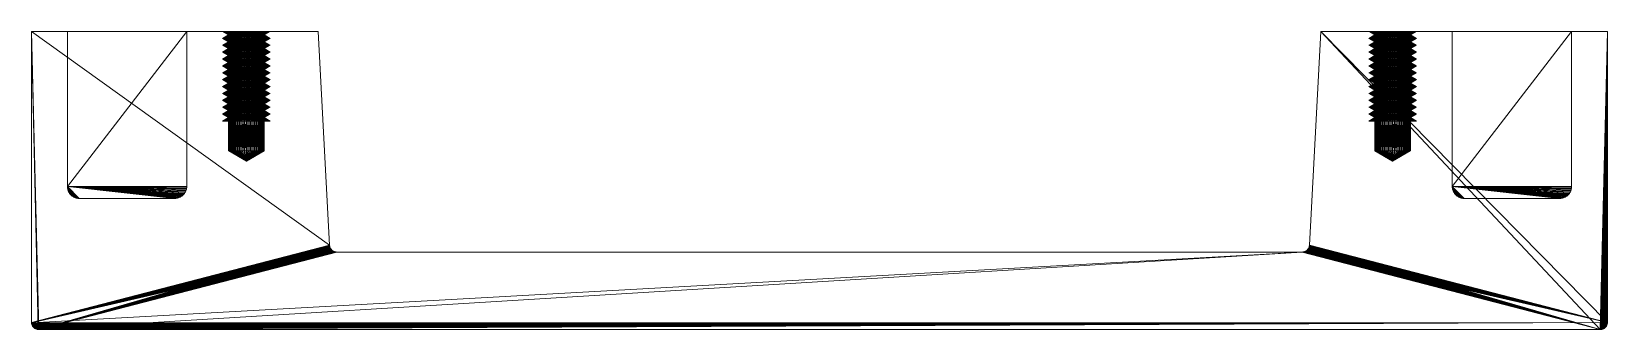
# Model space of a CAD drawing. Header units: millimetres. Extents: x -18 to 114, y -25 to 0.
import ezdxf

# ---------------------------------------------------------------- set-up
doc = ezdxf.new("R2010")
doc.units = ezdxf.units.MM
doc.layers.add('001', color=4, linetype='Continuous', lineweight=35)
doc.layers.add('LOGO', color=4, linetype='Continuous', lineweight=35)

msp = doc.modelspace()

# ---------------------------------------------------------------- meshes
at = {"layer": '001', "color": 17, "lineweight": 18}
mesh = msp.add_polyface(dxfattribs=at)
corners = [(-6, -14, 2.1), (-6, -14, -2.1), (-14, -14, -2.1), (-14, -14, 2.1), (-14.52, -13.85, -2.1), (-14.52, -13.85, 2.1), (-14.45, -13.89, 2.1), (-14.45, -13.89, -2.1), (-14.38, -13.92, 2.1), (-14.38, -13.92, -2.1), (-14.31, -13.95, 2.1), (-14.31, -13.95, -2.1), (-14.23, -13.97, 2.1), (-14.23, -13.97, -2.1), (-14.16, -13.99, 2.1), (-14.16, -13.99, -2.1), (-14.08, -14, 2.1), (-14.08, -14, -2.1), (-18, -24.45, 4.25), (-18, -24.45, -4.25), (-17.99, -24.49, -4.25), (-17.99, -24.49, 4.25), (-18, -24.4, -4.25), (-18, -24.4, 4.25), (-17.98, -24.54, -4.25), (-17.98, -24.54, 4.25), (-17.97, -24.59, -4.25), (-17.97, -24.59, 4.25), (-17.95, -24.63, -4.25), (-17.93, -24.67, -4.25), (-17.93, -24.67, 4.25), (-17.95, -24.63, 4.25), (-17.91, -24.71, -4.25), (-17.91, -24.71, 4.25), (-17.4, -25, -4.25), (-18, 0, -4.25), (6.97, -17.93, -4.25), (-17.45, -25, -4.25), (6.97, -17.93, 4.25), (-18, 0, 4.25), (6.99, -18.07, 4.25)]
mesh.append_faces([[corners[k] for k in face] for face in [(0, 2, 3), (18, 20, 21), (22, 18, 23), (21, 24, 25), (25, 26, 27), (28, 30, 31), (31, 26, 28), (30, 32, 33)]], dxfattribs={"vtx0": -1, "color": 17})
mesh.append_faces([[corners[k] for k in face] for face in [(34, 35, 36)]], dxfattribs={"vtx0": -1, "vtx1": -1, "vtx2": -1, "color": 17})
mesh.append_faces([[corners[k] for k in face] for face in [(38, 39, 23)]], dxfattribs={"vtx0": -1, "vtx2": -1, "color": 17})
mesh.append_faces([[corners[k] for k in face] for face in [(7, 4, 6), (9, 7, 8), (8, 10, 9), (13, 11, 12), (15, 13, 14), (17, 15, 16), (2, 17, 3)]], dxfattribs={"vtx1": -1, "color": 17})
mesh.append_faces([[corners[k] for k in face] for face in [(34, 37, 35), (26, 24, 37), (24, 20, 37), (20, 19, 37), (19, 22, 37), (22, 35, 37), (23, 18, 40)]], dxfattribs={"vtx1": -1, "vtx2": -1, "color": 17})
mesh.append_faces([[corners[k] for k in face] for face in [(0, 1, 2), (4, 5, 6), (7, 6, 8), (10, 11, 9), (11, 10, 12), (13, 12, 14), (15, 14, 16), (17, 16, 3), (18, 19, 20), (22, 19, 18), (21, 20, 24), (25, 24, 26), (28, 29, 30), (31, 27, 26), (30, 29, 32), (35, 22, 23)]], dxfattribs={"vtx2": -1, "color": 17})
mesh = msp.add_polyface(dxfattribs=at)
corners = [(-1.5, -7.22, -0.12), (-1.48, -7.22, -0.23), (-1.99, -6.93, -0.16), (-1.99, -6.93, 0.16), (-1.5, -7.22, 0.12), (-1.5, -7.22), (-1.48, -7.22, 0.23), (-1.98, -6.93, 0.31), (-1.85, -7.51, -0.77), (-1.78, -7.51, -0.91), (-1.39, -7.22, -0.57), (-1.43, -7.22, -0.46), (-1.9, -7.51, -0.62), (-1.94, -7.51, -0.47), (-1.46, -7.22, -0.35), (-1.98, -7.51, -0.31), (-1.99, -7.51, -0.16), (-2, -7.51), (-1.99, -7.51, 0.16), (-1.98, -7.51, 0.31), (-1.94, -7.51, 0.47), (-1.46, -7.22, 0.35), (-1.9, -7.51, 0.62), (-1.43, -7.22, 0.46), (-1.85, -7.51, 0.77), (-1.39, -7.22, 0.57), (-1.34, -7.22, 0.68), (-1.78, -7.51, 0.91), (-1.5, -7.51, -0.12), (-1.48, -7.51, -0.23), (-1.46, -7.51, -0.35), (-1.43, -7.51, -0.46), (-1.39, -7.51, -0.57), (-1.34, -7.51, 0.68), (-1.39, -7.51, 0.57), (-1.43, -7.51, 0.46), (-1.46, -7.51, 0.35), (-1.48, -7.51, 0.23), (-1.5, -7.51, 0.12), (-1.5, -7.51), (-5, 0, -2.1), (-5, -13, -2.1), (-5, -13, 2.1), (-15, -13, 2.1), (-5, 0, 2.1), (-15, 0, 2.1), (-15, -13, -2.1), (-18, 0, 4.25), (-18, 0, -4.25), (-18, -24.4, 4.25)]
mesh.append_faces([[corners[k] for k in face] for face in [(29, 13, 15), (30, 12, 13), (31, 8, 12), (32, 9, 8), (33, 24, 27), (34, 22, 24), (35, 20, 22), (36, 19, 20), (37, 18, 19), (38, 17, 18), (39, 16, 17), (43, 44, 42)]], dxfattribs={"vtx0": -1, "vtx2": -1, "color": 17})
mesh.append_faces([[corners[k] for k in face] for face in [(0, 1, 2), (0, 2, 5), (6, 4, 7), (8, 9, 10), (13, 12, 14), (15, 13, 1), (16, 15, 0), (17, 16, 5), (5, 4, 17), (19, 18, 6), (20, 19, 21), (22, 20, 23), (24, 22, 25), (47, 48, 49)]], dxfattribs={"vtx1": -1, "color": 17})
mesh.append_faces([[corners[k] for k in face] for face in [(15, 16, 28), (37, 38, 18), (38, 39, 17), (39, 28, 16), (41, 40, 46)]], dxfattribs={"vtx1": -1, "vtx2": -1, "color": 17})
mesh.append_faces([[corners[k] for k in face] for face in [(3, 4, 5), (11, 12, 8), (15, 1, 0), (16, 0, 5), (4, 18, 17), (18, 4, 6), (26, 27, 24), (40, 41, 42), (45, 43, 46)]], dxfattribs={"vtx2": -1, "color": 17})
mesh = msp.add_polyface(dxfattribs=at)
corners = [(-1.06, -6.06, -1.06), (-1.41, -5.77, -1.41), (-1.52, -5.77, -1.3), (-1.14, -6.06, -0.97), (-1.62, -5.77, -1.18), (-1.21, -6.06, -0.88), (-1.71, -5.77, -1.04), (-1.28, -6.06, -0.78), (-1.78, -5.77, -0.91), (-1.34, -6.06, -0.68), (-1.39, -6.06, -0.57), (-1.85, -5.77, -0.77), (-1.9, -5.77, -0.62), (-1.43, -6.06, -0.46), (-1.46, -6.06, -0.35), (-1.94, -5.77, -0.47), (-1.48, -6.06, -0.23), (-1.98, -5.77, -0.31), (-1.5, -6.06, -0.12), (-1.99, -5.77, -0.16), (-1.99, -5.77, 0.16), (-1.5, -6.06, 0.12), (-1.5, -6.06), (-1.48, -6.06, 0.23), (-1.98, -5.77, 0.31), (-1.46, -6.06, 0.35), (-1.94, -5.77, 0.47), (-1.43, -6.06, 0.46), (-1.9, -5.77, 0.62), (-1.39, -6.06, 0.57), (-1.85, -5.77, 0.77), (-1.78, -5.77, 0.91), (-1.34, -6.06, 0.68), (-1.28, -6.06, 0.78), (-1.71, -5.77, 1.04), (-1.21, -6.06, 0.88), (-1.62, -5.77, 1.18), (-1.14, -6.06, 0.97), (-1.52, -5.77, 1.3), (-1.52, -6.35, -1.3), (-1.62, -6.35, -1.18), (-1.71, -6.35, -1.04), (-1.78, -6.35, -0.91), (-1.9, -6.35, -0.62), (-1.94, -6.35, -0.47), (-1.98, -6.35, -0.31), (-1.99, -6.35, -0.16), (-1.99, -6.35, 0.16), (-1.98, -6.35, 0.31), (-1.94, -6.35, 0.47), (-1.9, -6.35, 0.62), (-1.85, -6.35, 0.77), (-1.78, -6.35, 0.91), (-1.71, -6.35, 1.04), (-1.62, -6.35, 1.18), (-18, 0, -4.25), (6, 0, -4.25), (6.97, -17.93, -4.25), (6.97, -17.93, 4.25), (6, 0, 4.25), (-18, 0, 4.25)]
mesh.append_faces([[corners[k] for k in face] for face in [(5, 3, 4), (7, 5, 6), (9, 7, 8), (10, 9, 11), (14, 13, 15), (16, 14, 17), (18, 16, 19), (18, 19, 22), (23, 21, 24), (25, 23, 26), (27, 25, 28), (29, 27, 30), (33, 32, 34), (35, 33, 36), (37, 35, 38), (29, 32, 51)]], dxfattribs={"vtx1": -1, "color": 17})
mesh.append_faces([[corners[k] for k in face] for face in [(0, 1, 2), (3, 2, 4), (5, 4, 6), (7, 6, 8), (12, 13, 10), (20, 21, 22), (31, 32, 29), (39, 3, 5), (40, 5, 7), (41, 7, 9), (42, 9, 10), (43, 13, 14), (44, 14, 16), (45, 16, 18), (46, 18, 22), (47, 21, 23), (48, 23, 25), (49, 25, 27), (50, 27, 29), (52, 32, 33), (53, 33, 35), (54, 35, 37), (55, 56, 57), (58, 59, 60)]], dxfattribs={"vtx2": -1, "color": 17})
mesh = msp.add_polyface(dxfattribs=at)
corners = [(-5, 0, -2.1), (-5, -13, 2.1), (-5, 0, 2.1), (-15, -13, 2.1), (-15, 0, 2.1), (-15, -13, -2.1), (-15, 0, -2.1), (-18, 0, -4.25), (6, 0, -4.25), (-1.99, 0, -0.16), (-1.98, 0, -0.31), (-1.94, 0, -0.47), (-1.9, 0, -0.62), (-1.85, 0, -0.77), (-1.78, 0, -0.91), (-1.71, 0, -1.04), (-1.62, 0, -1.18), (-1.52, 0, -1.3), (-1.41, 0, -1.41), (-1.3, 0, -1.52), (-1.18, 0, -1.62), (-1.04, 0, -1.71), (-0.91, 0, -1.78), (-0.77, 0, -1.85), (-0.91, 0, 1.78), (-1.04, 0, 1.71), (-1.18, 0, 1.62), (-1.3, 0, 1.52), (-1.41, 0, 1.41), (-1.52, 0, 1.3), (-1.62, 0, 1.18), (-1.71, 0, 1.04), (-1.78, 0, 0.91), (-1.85, 0, 0.77), (-1.9, 0, 0.62), (-1.94, 0, 0.47), (-1.98, 0, 0.31), (-1.99, 0, 0.16), (-2, 0), (-18, 0, 4.25), (6, 0, 4.25)]
mesh.append_faces([[corners[k] for k in face] for face in [(0, 1, 2), (4, 5, 6)]], dxfattribs={"vtx0": -1, "color": 17})
mesh.append_faces([[corners[k] for k in face] for face in [(7, 6, 0), (0, 9, 10), (38, 0, 2), (4, 39, 40), (6, 7, 39)]], dxfattribs={"vtx0": -1, "vtx2": -1, "color": 17})
mesh.append_faces([[corners[k] for k in face] for face in [(8, 7, 0), (10, 11, 0), (11, 12, 0), (12, 13, 0), (13, 14, 0), (14, 15, 0), (15, 16, 0), (16, 17, 0), (17, 18, 0), (18, 19, 0), (19, 20, 0), (20, 21, 0), (21, 22, 0), (22, 23, 0), (24, 25, 2), (25, 26, 2), (26, 27, 2), (27, 28, 2), (28, 29, 2), (29, 30, 2), (30, 31, 2), (31, 32, 2), (32, 33, 2), (33, 34, 2), (34, 35, 2), (35, 36, 2), (36, 37, 2), (37, 38, 2), (38, 9, 0), (2, 4, 40), (4, 6, 39)]], dxfattribs={"vtx1": -1, "vtx2": -1, "color": 17})
mesh.append_faces([[corners[k] for k in face] for face in [(3, 4, 2), (0, 6, 5)]], dxfattribs={"vtx2": -1, "color": 17})
mesh = msp.add_polyface(dxfattribs=at)
corners = [(-1.5, -4.33), (-1.99, -4.04, -0.16), (-2, -4.04), (-1.99, -4.04, 0.16), (-2, -4.62), (-1.99, -4.62, -0.16), (-1.5, -4.33, 0.12), (-1.99, -4.62, 0.16), (-1.5, -3.75, -0.12), (-1.99, -3.46, -0.16), (-2, -3.46), (-1.99, -3.46, 0.16), (-1.5, -3.75), (-1.5, -3.75, 0.12), (-1.5, -3.18, -0.12), (-1.99, -2.89, -0.16), (-2, -2.89), (-1.99, -2.89, 0.16), (-1.5, -3.18), (-1.5, -3.18, 0.12), (-1.5, -2.6, -0.12), (-1.99, -2.31, -0.16), (-2, -2.31), (-1.99, -2.31, 0.16), (-1.5, -2.6), (-1.5, -2.6, 0.12), (-1.5, -2.02, -0.12), (-1.99, -1.73, -0.16), (-2, -1.73), (-1.99, -1.73, 0.16), (-1.5, -2.02), (-1.5, -2.02, 0.12), (-1.5, -1.44, -0.12), (-1.99, -1.15, -0.16), (-2, -1.15), (-1.99, -1.15, 0.16), (-1.5, -1.44), (-1.5, -1.44, 0.12), (-1.5, -0.87, -0.12), (-1.99, -0.58, -0.16), (-2, -0.58), (-1.99, -0.58, 0.16), (-1.5, -0.87), (-1.5, -0.87, 0.12), (-1.5, -0.29, -0.12), (-1.99, 0, -0.16), (-2, 0), (-1.99, 0, 0.16), (-1.5, -0.29), (-1.5, -0.29, 0.12), (-0.77, 0, -1.85), (-0.62, 0, -1.9), (-5, 0, -2.1), (-0.47, 0, -1.94), (-0.31, 0, -1.98), (-0.16, 0, -1.99), (-0.31, 0, 1.98), (-0.47, 0, 1.94), (-5, 0, 2.1), (-0.62, 0, 1.9), (-0.77, 0, 1.85), (-0.91, 0, 1.78)]
mesh.append_faces([[corners[k] for k in face] for face in [(0, 1, 2)]], dxfattribs={"vtx0": -1, "color": 17})
mesh.append_faces([[corners[k] for k in face] for face in [(2, 3, 0), (4, 5, 0), (10, 11, 12), (2, 1, 12), (16, 17, 18), (10, 9, 18), (22, 23, 24), (16, 15, 24), (28, 29, 30), (22, 21, 30), (34, 35, 36), (28, 27, 36), (40, 41, 42), (34, 33, 42), (46, 47, 48), (40, 39, 48)]], dxfattribs={"vtx1": -1, "color": 17})
mesh.append_faces([[corners[k] for k in face] for face in [(50, 51, 52), (51, 53, 52), (53, 54, 52), (54, 55, 52), (56, 57, 58), (57, 59, 58), (59, 60, 58), (60, 61, 58)]], dxfattribs={"vtx1": -1, "vtx2": -1, "color": 17})
mesh.append_faces([[corners[k] for k in face] for face in [(6, 7, 4), (8, 9, 10), (13, 3, 2), (14, 15, 16), (19, 11, 10), (20, 21, 22), (25, 17, 16), (26, 27, 28), (31, 23, 22), (32, 33, 34), (37, 29, 28), (38, 39, 40), (43, 35, 34), (44, 45, 46), (49, 41, 40)]], dxfattribs={"vtx2": -1, "color": 17})
mesh = msp.add_polyface(dxfattribs=at)
corners = [(-1.46, -2.02, -0.35), (-1.94, -1.73, -0.47), (-1.98, -1.73, -0.31), (-1.48, -2.02, -0.23), (-1.99, -1.73, -0.16), (-1.5, -2.02, 0.12), (-1.99, -1.73, 0.16), (-1.98, -1.73, 0.31), (-1.48, -2.02, 0.23), (-1.94, -1.73, 0.47), (-1.46, -2.02, 0.35), (-1.9, -1.73, 0.62), (-1.94, -2.31, -0.47), (-1.9, -2.31, -0.62), (-1.98, -2.31, -0.31), (-1.99, -2.31, -0.16), (-1.5, -2.02, -0.12), (-1.98, -2.31, 0.31), (-1.99, -2.31, 0.16), (-1.94, -2.31, 0.47), (-1.46, -1.44, -0.35), (-1.94, -1.15, -0.47), (-1.98, -1.15, -0.31), (-1.48, -1.44, -0.23), (-1.99, -1.15, -0.16), (-1.5, -1.44, 0.12), (-1.99, -1.15, 0.16), (-1.98, -1.15, 0.31), (-1.48, -1.44, 0.23), (-1.94, -1.15, 0.47), (-1.46, -1.44, 0.35), (-1.9, -1.15, 0.62), (-1.9, -1.73, -0.62), (-1.5, -1.44, -0.12), (-1.46, -0.87, -0.35), (-1.94, -0.58, -0.47), (-1.98, -0.58, -0.31), (-1.48, -0.87, -0.23), (-1.99, -0.58, -0.16), (-1.5, -0.87, 0.12), (-1.99, -0.58, 0.16), (-1.98, -0.58, 0.31), (-1.48, -0.87, 0.23), (-1.94, -0.58, 0.47), (-1.46, -0.87, 0.35), (-1.9, -0.58, 0.62), (-1.9, -1.15, -0.62), (-1.5, -0.87, -0.12), (-1.46, -0.29, -0.35), (-1.94, 0, -0.47), (-1.98, 0, -0.31), (-1.48, -0.29, -0.23), (-1.99, 0, -0.16), (-1.5, -0.29, 0.12), (-1.99, 0, 0.16), (-1.98, 0, 0.31), (-1.48, -0.29, 0.23), (-1.94, 0, 0.47), (-1.46, -0.29, 0.35), (-1.9, 0, 0.62), (-1.5, -0.29, -0.12), (-0.16, 0, 1.99), (-0.31, 0, 1.98), (-5, 0, 2.1)]
mesh.append_faces([[corners[k] for k in face] for face in [(12, 13, 0), (14, 12, 3), (15, 14, 16), (17, 18, 8), (19, 17, 10), (1, 32, 20), (2, 1, 23), (4, 2, 33), (7, 6, 28), (9, 7, 30), (21, 46, 34), (22, 21, 37), (24, 22, 47), (27, 26, 42), (29, 27, 44), (36, 35, 51), (38, 36, 60), (41, 40, 56), (43, 41, 58)]], dxfattribs={"vtx1": -1, "color": 17})
mesh.append_faces([[corners[k] for k in face] for face in [(61, 62, 63)]], dxfattribs={"vtx1": -1, "vtx2": -1, "color": 17})
mesh.append_faces([[corners[k] for k in face] for face in [(0, 1, 2), (3, 2, 4), (5, 6, 7), (8, 7, 9), (10, 9, 11), (20, 21, 22), (23, 22, 24), (25, 26, 27), (28, 27, 29), (30, 29, 31), (34, 35, 36), (37, 36, 38), (39, 40, 41), (42, 41, 43), (44, 43, 45), (48, 49, 50), (51, 50, 52), (53, 54, 55), (56, 55, 57), (58, 57, 59)]], dxfattribs={"vtx2": -1, "color": 17})
mesh = msp.add_polyface(dxfattribs=at)
corners = [(-1.34, -0.87, -0.68), (-1.78, -0.58, -0.91), (-1.85, -0.58, -0.77), (-1.9, -0.58, -0.62), (-1.39, -0.87, -0.57), (-1.43, -0.87, -0.46), (-1.94, -0.58, -0.47), (-1.48, -0.87, -0.23), (-1.46, -0.87, -0.35), (-1.98, -0.58, -0.31), (-1.5, -0.87, -0.12), (-1.99, -0.58, -0.16), (-1.5, -0.87), (-2, -0.58), (-1.99, -0.58, 0.16), (-1.5, -0.87, 0.12), (-1.48, -0.87, 0.23), (-1.98, -0.58, 0.31), (-1.43, -0.87, 0.46), (-1.9, -0.58, 0.62), (-1.85, -0.58, 0.77), (-1.78, -0.58, 0.91), (-1.39, -0.87, 0.57), (-1.85, -1.15, -0.77), (-1.78, -1.15, -0.91), (-1.9, -1.15, -0.62), (-1.98, -1.15, -0.31), (-1.99, -1.15, -0.16), (-2, -1.15), (-1.99, -1.15, 0.16), (-1.98, -1.15, 0.31), (-1.46, -0.87, 0.35), (-1.9, -1.15, 0.62), (-1.94, -1.15, 0.47), (-1.85, -1.15, 0.77), (-1.34, -0.87, 0.68), (-1.78, -1.15, 0.91), (-1.34, -0.29, -0.68), (-1.78, 0, -0.91), (-1.85, 0, -0.77), (-1.9, 0, -0.62), (-1.39, -0.29, -0.57), (-1.43, -0.29, -0.46), (-1.94, 0, -0.47), (-1.48, -0.29, -0.23), (-1.46, -0.29, -0.35), (-1.98, 0, -0.31), (-1.5, -0.29, -0.12), (-1.99, 0, -0.16), (-1.5, -0.29), (-2, 0), (-1.99, 0, 0.16), (-1.5, -0.29, 0.12), (-1.48, -0.29, 0.23), (-1.98, 0, 0.31), (-1.43, -0.29, 0.46), (-1.9, 0, 0.62), (-1.85, 0, 0.77), (-1.78, 0, 0.91), (-1.39, -0.29, 0.57), (-1.94, -0.58, 0.47), (-1.34, -0.29, 0.68), (-0.16, 0, -1.99), (0, 0, -2), (-5, 0, -2.1)]
mesh.append_faces([[corners[k] for k in face] for face in [(2, 3, 4), (7, 8, 9), (10, 7, 11), (12, 10, 13), (16, 15, 17), (20, 21, 22), (23, 24, 4), (12, 15, 28), (32, 33, 18), (34, 32, 22), (39, 40, 41), (44, 45, 46), (47, 44, 48), (49, 47, 50), (53, 52, 54), (57, 58, 59), (2, 1, 41), (6, 3, 45), (49, 52, 13), (19, 60, 55), (20, 19, 59)]], dxfattribs={"vtx1": -1, "color": 17})
mesh.append_faces([[corners[k] for k in face] for face in [(62, 63, 64)]], dxfattribs={"vtx1": -1, "vtx2": -1, "color": 17})
mesh.append_faces([[corners[k] for k in face] for face in [(0, 1, 2), (5, 3, 6), (14, 15, 12), (18, 19, 20), (5, 25, 23), (26, 7, 10), (27, 10, 12), (29, 15, 16), (30, 16, 31), (35, 36, 34), (37, 38, 39), (42, 40, 43), (51, 52, 49), (55, 56, 57), (42, 3, 2), (9, 44, 47), (11, 47, 49), (14, 52, 53), (61, 21, 20)]], dxfattribs={"vtx2": -1, "color": 17})
mesh = msp.add_polyface(dxfattribs=at)
corners = [(0.46, -0.29, -1.43), (0.62, 0, -1.9), (0.47, 0, -1.94), (0.35, -0.29, -1.46), (0.31, 0, -1.98), (0.23, -0.29, -1.48), (0.16, 0, -1.99), (0.12, -0.29, -1.5), (0, 0, -2), (0, -0.29, -1.5), (-0.16, 0, -1.99), (-0.12, -0.29, -1.5), (-0.12, -0.29, 1.5), (-0.16, 0, 1.99), (0, 0, 2), (0, -0.29, 1.5), (0.16, 0, 1.99), (0.12, -0.29, 1.5), (0.31, 0, 1.98), (0.23, -0.29, 1.48), (0.47, 0, 1.94), (0.35, -0.29, 1.46), (0.62, 0, 1.9), (0.46, -0.29, 1.43), (0.62, -0.58, -1.9), (0.47, -0.58, -1.94), (0.31, -0.58, -1.98), (0.16, -0.58, -1.99), (0, -0.58, -2), (-0.16, -0.58, -1.99), (0, -0.58, 2), (-0.16, -0.58, 1.99), (0.16, -0.58, 1.99), (0.31, -0.58, 1.98), (0.47, -0.58, 1.94), (0.62, -0.58, 1.9), (6, 0, -4.25), (-5, 0, -2.1), (-5, 0, 2.1), (6, 0, 4.25)]
mesh.append_faces([[corners[k] for k in face] for face in [(36, 37, 8), (13, 38, 39)]], dxfattribs={"vtx0": -1, "vtx1": -1, "vtx2": -1, "color": 17})
mesh.append_faces([[corners[k] for k in face] for face in [(3, 0, 2), (5, 3, 4), (7, 5, 6), (9, 7, 8), (11, 9, 10), (15, 12, 14), (17, 15, 16), (19, 17, 18), (21, 19, 20), (23, 21, 22), (26, 25, 5), (27, 26, 7), (28, 27, 9), (29, 28, 11), (30, 31, 15), (32, 30, 17), (33, 32, 19), (34, 33, 21), (35, 34, 23)]], dxfattribs={"vtx1": -1, "color": 17})
mesh.append_faces([[corners[k] for k in face] for face in [(0, 1, 2), (3, 2, 4), (5, 4, 6), (7, 6, 8), (9, 8, 10), (12, 13, 14), (15, 14, 16), (17, 16, 18), (19, 18, 20), (21, 20, 22), (24, 0, 3), (25, 3, 5), (26, 5, 7), (27, 7, 9), (28, 9, 11), (30, 15, 17), (32, 17, 19), (33, 19, 21), (34, 21, 23)]], dxfattribs={"vtx2": -1, "color": 17})
mesh = msp.add_polyface(dxfattribs=at)
corners = [(-1.14, -0.87, 0.97), (-1.52, -0.58, 1.3), (-1.41, -0.58, 1.41), (-1.06, -0.29, -1.06), (-1.41, 0, -1.41), (-1.52, 0, -1.3), (-1.14, -0.29, -0.97), (-1.62, 0, -1.18), (-1.21, -0.29, -0.88), (-1.71, 0, -1.04), (-1.28, -0.29, -0.78), (-1.78, 0, -0.91), (-1.34, -0.29, -0.68), (-1.39, -0.29, -0.57), (-1.85, 0, -0.77), (-1.9, 0, -0.62), (-1.43, -0.29, -0.46), (-1.46, -0.29, -0.35), (-1.94, 0, -0.47), (-1.46, -0.29, 0.35), (-1.48, -0.29, 0.23), (-1.94, 0, 0.47), (-1.43, -0.29, 0.46), (-1.9, 0, 0.62), (-1.39, -0.29, 0.57), (-1.85, 0, 0.77), (-1.78, 0, 0.91), (-1.34, -0.29, 0.68), (-1.71, 0, 1.04), (-1.28, -0.29, 0.78), (-1.62, 0, 1.18), (-1.21, -0.29, 0.88), (-1.52, 0, 1.3), (-1.14, -0.29, 0.97), (-1.41, 0, 1.41), (-1.52, -0.58, -1.3), (-1.41, -0.58, -1.41), (-1.62, -0.58, -1.18), (-1.71, -0.58, -1.04), (-1.78, -0.58, -0.91), (-1.85, -0.58, -0.77), (-1.9, -0.58, -0.62), (-1.94, -0.58, -0.47), (-1.48, -0.29, -0.23), (-1.98, -0.58, 0.31), (-1.94, -0.58, 0.47), (-1.9, -0.58, 0.62), (-1.85, -0.58, 0.77), (-1.78, -0.58, 0.91), (-1.71, -0.58, 1.04), (-1.62, -0.58, 1.18), (-1.06, -0.29, 1.06)]
mesh.append_faces([[corners[k] for k in face] for face in [(8, 6, 7), (10, 8, 9), (12, 10, 11), (13, 12, 14), (17, 16, 18), (19, 20, 21), (22, 19, 23), (24, 22, 25), (29, 27, 28), (31, 29, 30), (35, 36, 6), (37, 35, 8), (38, 37, 10), (39, 38, 12), (13, 16, 40), (24, 27, 47), (49, 48, 29), (50, 49, 31), (1, 50, 33), (2, 1, 51)]], dxfattribs={"vtx1": -1, "color": 17})
mesh.append_faces([[corners[k] for k in face] for face in [(0, 1, 2), (3, 4, 5), (6, 5, 7), (8, 7, 9), (10, 9, 11), (15, 16, 13), (26, 27, 24), (27, 26, 28), (29, 28, 30), (31, 30, 32), (33, 32, 34), (37, 8, 10), (38, 10, 12), (39, 12, 13), (41, 16, 17), (42, 17, 43), (44, 20, 19), (45, 19, 22), (46, 22, 24), (48, 27, 29), (49, 29, 31)]], dxfattribs={"vtx2": -1, "color": 17})
mesh = msp.add_polyface(dxfattribs=at)
corners = [(-0.68, -0.29, -1.34), (-0.91, 0, -1.78), (-1.04, 0, -1.71), (-0.78, -0.29, -1.28), (-1.18, 0, -1.62), (-0.88, -0.29, -1.21), (-1.3, 0, -1.52), (-0.97, -0.29, -1.14), (-1.41, 0, -1.41), (-1.06, -0.29, -1.06), (-1.14, -0.29, -0.97), (-1.52, 0, -1.3), (-1.14, -0.29, 0.97), (-1.21, -0.29, 0.88), (-1.52, 0, 1.3), (-1.06, -0.29, 1.06), (-1.41, 0, 1.41), (-1.3, 0, 1.52), (-0.97, -0.29, 1.14), (-1.18, 0, 1.62), (-0.88, -0.29, 1.21), (-1.04, 0, 1.71), (-0.78, -0.29, 1.28), (-0.91, 0, 1.78), (-0.68, -0.29, 1.34), (-0.91, -0.58, -1.78), (-0.77, -0.58, -1.85), (-1.04, -0.58, -1.71), (-1.18, -0.58, -1.62), (-1.3, -0.58, -1.52), (-1.41, -0.58, -1.41), (-1.52, -0.58, -1.3), (-1.21, -0.29, -0.88), (-1.62, -0.58, 1.18), (-1.52, -0.58, 1.3), (-1.41, -0.58, 1.41), (-1.3, -0.58, 1.52), (-1.18, -0.58, 1.62), (-1.04, -0.58, 1.71), (-0.91, -0.58, 1.78)]
mesh.append_faces([[corners[k] for k in face] for face in [(3, 0, 2), (5, 3, 4), (7, 5, 6), (9, 7, 8), (10, 9, 11), (12, 13, 14), (15, 12, 16), (18, 15, 17), (20, 18, 19), (22, 20, 21), (24, 22, 23), (27, 25, 3), (28, 27, 5), (29, 28, 7), (30, 29, 9), (36, 35, 18), (37, 36, 20), (38, 37, 22), (39, 38, 24)]], dxfattribs={"vtx1": -1, "color": 17})
mesh.append_faces([[corners[k] for k in face] for face in [(0, 1, 2), (3, 2, 4), (5, 4, 6), (7, 6, 8), (15, 16, 17), (18, 17, 19), (20, 19, 21), (22, 21, 23), (0, 25, 26), (25, 0, 3), (27, 3, 5), (28, 5, 7), (29, 7, 9), (30, 9, 10), (31, 10, 32), (33, 13, 12), (34, 12, 15), (35, 15, 18), (36, 18, 20), (37, 20, 22), (38, 22, 24)]], dxfattribs={"vtx2": -1, "color": 17})
mesh = msp.add_polyface(dxfattribs=at)
corners = [(-0.23, -0.87, 1.48), (-0.31, -0.58, 1.98), (-0.16, -0.58, 1.99), (-0.12, -0.29, -1.5), (-0.16, 0, -1.99), (-0.31, 0, -1.98), (-0.23, -0.29, -1.48), (-0.47, 0, -1.94), (-0.35, -0.29, -1.46), (-0.62, 0, -1.9), (-0.46, -0.29, -1.43), (-0.77, 0, -1.85), (-0.57, -0.29, -1.39), (-0.91, 0, -1.78), (-0.68, -0.29, -1.34), (-0.68, -0.29, 1.34), (-0.91, 0, 1.78), (-0.77, 0, 1.85), (-0.57, -0.29, 1.39), (-0.62, 0, 1.9), (-0.46, -0.29, 1.43), (-0.47, 0, 1.94), (-0.35, -0.29, 1.46), (-0.31, 0, 1.98), (-0.23, -0.29, 1.48), (-0.16, 0, 1.99), (-0.12, -0.29, 1.5), (-0.16, -0.58, -1.99), (-0.31, -0.58, -1.98), (-0.47, -0.58, -1.94), (-0.62, -0.58, -1.9), (-0.77, -0.58, -1.85), (-0.91, -0.58, 1.78), (-0.77, -0.58, 1.85), (-0.62, -0.58, 1.9), (-0.47, -0.58, 1.94), (0, -0.29, 1.5)]
mesh.append_faces([[corners[k] for k in face] for face in [(6, 3, 5), (8, 6, 7), (10, 8, 9), (12, 10, 11), (11, 13, 12), (18, 15, 17), (17, 19, 18), (22, 20, 21), (24, 22, 23), (26, 24, 25), (28, 27, 6), (29, 28, 8), (30, 29, 10), (31, 30, 12), (12, 14, 31), (33, 32, 18), (18, 20, 33), (35, 34, 22), (1, 35, 24), (2, 1, 26)]], dxfattribs={"vtx1": -1, "color": 17})
mesh.append_faces([[corners[k] for k in face] for face in [(0, 1, 2), (3, 4, 5), (6, 5, 7), (8, 7, 9), (10, 9, 11), (13, 14, 12), (15, 16, 17), (19, 20, 18), (20, 19, 21), (22, 21, 23), (24, 23, 25), (27, 3, 6), (28, 6, 8), (29, 8, 10), (30, 10, 12), (32, 15, 18), (20, 34, 33), (34, 20, 22), (35, 22, 24), (1, 24, 26), (2, 26, 36)]], dxfattribs={"vtx2": -1, "color": 17})
mesh = msp.add_polyface(dxfattribs=at)
corners = [(1.5, -2.02), (2, -1.73), (1.99, -1.73, -0.16), (1.5, -2.02, 0.12), (1.99, -1.73, 0.16), (1.5, -1.44), (2, -1.15), (1.99, -1.15, -0.16), (1.5, -1.44, 0.12), (1.99, -1.15, 0.16), (1.5, -1.44, -0.12), (1.5, -0.87), (2, -0.58), (1.99, -0.58, -0.16), (1.5, -0.87, 0.12), (1.99, -0.58, 0.16), (1.5, -0.87, -0.12), (1.5, -0.29), (2, 0), (1.99, 0, -0.16), (1.5, -0.29, 0.12), (1.99, 0, 0.16), (1.5, -0.29, -0.12), (0, 0, -2), (0.16, 0, -1.99), (6, 0, -4.25), (0.31, 0, -1.98), (0.47, 0, -1.94), (0.62, 0, -1.9), (0.77, 0, -1.85), (0.91, 0, -1.78), (1.04, 0, -1.71), (1.18, 0, -1.62), (1.3, 0, -1.52), (1.41, 0, -1.41), (1.52, 0, -1.3), (1.62, 0, -1.18), (1.71, 0, 1.04), (1.62, 0, 1.18), (6, 0, 4.25), (1.52, 0, 1.3), (1.41, 0, 1.41), (1.3, 0, 1.52), (1.18, 0, 1.62), (1.04, 0, 1.71), (0.91, 0, 1.78), (0.77, 0, 1.85), (0.62, 0, 1.9), (0.47, 0, 1.94), (0.31, 0, 1.98), (0.16, 0, 1.99), (0, 0, 2), (-0.16, 0, 1.99)]
mesh.append_faces([[corners[k] for k in face] for face in [(2, 1, 10), (1, 4, 5), (7, 6, 16), (6, 9, 11), (13, 12, 22), (12, 15, 17)]], dxfattribs={"vtx1": -1, "color": 17})
mesh.append_faces([[corners[k] for k in face] for face in [(23, 24, 25), (24, 26, 25), (26, 27, 25), (27, 28, 25), (28, 29, 25), (29, 30, 25), (30, 31, 25), (31, 32, 25), (32, 33, 25), (33, 34, 25), (34, 35, 25), (35, 36, 25), (37, 38, 39), (38, 40, 39), (40, 41, 39), (41, 42, 39), (42, 43, 39), (43, 44, 39), (44, 45, 39), (45, 46, 39), (46, 47, 39), (47, 48, 39), (48, 49, 39), (49, 50, 39), (50, 51, 39), (51, 52, 39)]], dxfattribs={"vtx1": -1, "vtx2": -1, "color": 17})
mesh.append_faces([[corners[k] for k in face] for face in [(0, 1, 2), (3, 4, 1), (5, 6, 7), (8, 9, 6), (11, 12, 13), (14, 15, 12), (17, 18, 19), (20, 21, 18)]], dxfattribs={"vtx2": -1, "color": 17})
mesh = msp.add_polyface(dxfattribs=at)
corners = [(0.97, -0.29, -1.14), (1.06, -0.29, -1.06), (1.3, 0, -1.52), (1.18, 0, -1.62), (0.88, -0.29, -1.21), (1.04, 0, -1.71), (0.78, -0.29, -1.28), (0.91, 0, -1.78), (0.68, -0.29, -1.34), (0.77, 0, -1.85), (0.57, -0.29, -1.39), (0.62, 0, -1.9), (0.46, -0.29, -1.43), (0.46, -0.29, 1.43), (0.62, 0, 1.9), (0.77, 0, 1.85), (0.57, -0.29, 1.39), (0.91, 0, 1.78), (0.68, -0.29, 1.34), (1.04, 0, 1.71), (0.78, -0.29, 1.28), (1.18, 0, 1.62), (0.88, -0.29, 1.21), (1.3, 0, 1.52), (0.97, -0.29, 1.14), (1.41, -0.58, -1.41), (1.3, -0.58, -1.52), (1.18, -0.58, -1.62), (1.04, -0.58, -1.71), (0.91, -0.58, -1.78), (0.77, -0.58, -1.85), (0.62, -0.58, 1.9), (0.77, -0.58, 1.85), (0.91, -0.58, 1.78), (1.04, -0.58, 1.71), (1.18, -0.58, 1.62), (1.3, -0.58, 1.52), (1.06, -0.29, 1.06)]
mesh.append_faces([[corners[k] for k in face] for face in [(0, 1, 2), (4, 0, 3), (6, 4, 5), (8, 6, 7), (10, 8, 9), (9, 11, 10), (16, 13, 15), (15, 17, 16), (20, 18, 19), (22, 20, 21), (24, 22, 23), (27, 26, 4), (28, 27, 6), (29, 28, 8), (30, 29, 10), (10, 12, 30), (32, 31, 16), (16, 18, 32), (34, 33, 20), (35, 34, 22), (36, 35, 24)]], dxfattribs={"vtx1": -1, "color": 17})
mesh.append_faces([[corners[k] for k in face] for face in [(0, 2, 3), (4, 3, 5), (6, 5, 7), (8, 7, 9), (11, 12, 10), (13, 14, 15), (17, 18, 16), (18, 17, 19), (20, 19, 21), (22, 21, 23), (25, 1, 0), (26, 0, 4), (27, 4, 6), (28, 6, 8), (29, 8, 10), (31, 13, 16), (33, 18, 20), (34, 20, 22), (35, 22, 24), (36, 24, 37)]], dxfattribs={"vtx2": -1, "color": 17})
mesh = msp.add_polyface(dxfattribs=at)
corners = [(1.43, -0.29, -0.46), (1.46, -0.29, -0.35), (1.9, 0, -0.62), (1.39, -0.29, -0.57), (1.85, 0, -0.77), (1.78, 0, -0.91), (1.34, -0.29, -0.68), (1.28, -0.29, -0.78), (1.71, 0, -1.04), (1.62, 0, -1.18), (1.21, -0.29, -0.88), (1.52, 0, -1.3), (1.14, -0.29, -0.97), (1.41, 0, -1.41), (1.06, -0.29, -1.06), (1.3, 0, -1.52), (0.97, -0.29, 1.14), (1.3, 0, 1.52), (1.41, 0, 1.41), (1.06, -0.29, 1.06), (1.52, 0, 1.3), (1.14, -0.29, 0.97), (1.62, 0, 1.18), (1.21, -0.29, 0.88), (1.71, 0, 1.04), (1.28, -0.29, 0.78), (1.78, 0, 0.91), (1.34, -0.29, 0.68), (1.39, -0.29, 0.57), (1.85, 0, 0.77), (1.9, 0, 0.62), (1.43, -0.29, 0.46), (1.9, -0.58, -0.62), (1.85, -0.58, -0.77), (1.78, -0.58, -0.91), (1.71, -0.58, -1.04), (1.62, -0.58, -1.18), (1.52, -0.58, -1.3), (1.3, -0.58, -1.52), (1.41, -0.58, -1.41), (0.97, -0.29, -1.14), (1.41, -0.58, 1.41), (1.3, -0.58, 1.52), (1.52, -0.58, 1.3), (1.62, -0.58, 1.18), (1.71, -0.58, 1.04), (1.78, -0.58, 0.91), (1.85, -0.58, 0.77), (1.9, -0.58, 0.62), (1.46, -0.29, 0.35)]
mesh.append_faces([[corners[k] for k in face] for face in [(0, 1, 2), (3, 0, 4), (7, 6, 8), (10, 7, 9), (12, 10, 11), (14, 12, 13), (19, 16, 18), (21, 19, 20), (23, 21, 22), (25, 23, 24), (27, 25, 26), (28, 27, 29), (3, 6, 33), (38, 39, 40), (41, 42, 19), (43, 41, 21), (44, 43, 23), (45, 44, 25), (28, 31, 47)]], dxfattribs={"vtx1": -1, "color": 17})
mesh.append_faces([[corners[k] for k in face] for face in [(5, 6, 3), (7, 8, 9), (10, 9, 11), (12, 11, 13), (14, 13, 15), (16, 17, 18), (19, 18, 20), (21, 20, 22), (23, 22, 24), (25, 24, 26), (30, 31, 28), (32, 0, 3), (34, 6, 7), (35, 7, 10), (36, 10, 12), (37, 12, 14), (41, 19, 21), (43, 21, 23), (44, 23, 25), (45, 25, 27), (46, 27, 28), (48, 31, 49)]], dxfattribs={"vtx2": -1, "color": 17})
mesh = msp.add_polyface(dxfattribs=at)
corners = [(1.5, -0.87, -0.12), (1.5, -0.87), (1.99, -0.58, -0.16), (1.48, -0.87, -0.23), (1.98, -0.58, -0.31), (1.46, -0.87, -0.35), (1.94, -0.58, -0.47), (1.43, -0.87, -0.46), (1.9, -0.58, -0.62), (1.85, -0.58, -0.77), (1.78, -0.58, -0.91), (1.39, -0.87, -0.57), (1.34, -0.87, -0.68), (1.71, -0.58, -1.04), (1.34, -0.87, 0.68), (1.78, -0.58, 0.91), (1.85, -0.58, 0.77), (1.9, -0.58, 0.62), (1.39, -0.87, 0.57), (1.46, -0.87, 0.35), (1.43, -0.87, 0.46), (1.94, -0.58, 0.47), (1.48, -0.87, 0.23), (1.98, -0.58, 0.31), (1.5, -0.87, 0.12), (1.99, -0.58, 0.16), (2, -0.58), (1.98, -1.15, -0.31), (1.94, -1.15, -0.47), (1.94, -1.15, 0.47), (1.98, -1.15, 0.31), (1.99, -1.15, 0.16), (1.5, -0.29, -0.12), (1.5, -0.29), (1.99, 0, -0.16), (1.48, -0.29, -0.23), (1.98, 0, -0.31), (1.46, -0.29, -0.35), (1.94, 0, -0.47), (1.43, -0.29, -0.46), (1.9, 0, -0.62), (1.85, 0, -0.77), (1.78, 0, -0.91), (1.39, -0.29, -0.57), (1.34, -0.29, -0.68), (1.71, 0, -1.04), (1.34, -0.29, 0.68), (1.78, 0, 0.91), (1.85, 0, 0.77), (1.9, 0, 0.62), (1.39, -0.29, 0.57), (1.46, -0.29, 0.35), (1.43, -0.29, 0.46), (1.94, 0, 0.47), (1.48, -0.29, 0.23), (1.98, 0, 0.31), (1.5, -0.29, 0.12), (1.99, 0, 0.16), (2, 0), (1.71, -0.58, 1.04)]
mesh.append_faces([[corners[k] for k in face] for face in [(0, 1, 2), (3, 0, 4), (5, 3, 6), (9, 10, 11), (16, 17, 18), (19, 20, 21), (22, 19, 23), (24, 22, 25), (1, 24, 26), (32, 33, 34), (35, 32, 36), (37, 35, 38), (41, 42, 43), (48, 49, 50), (51, 52, 53), (54, 51, 55), (56, 54, 57), (33, 56, 58), (9, 8, 43), (15, 59, 46), (16, 15, 50)]], dxfattribs={"vtx1": -1, "color": 17})
mesh.append_faces([[corners[k] for k in face] for face in [(7, 8, 9), (12, 10, 13), (14, 15, 16), (27, 3, 5), (28, 5, 7), (29, 19, 22), (30, 22, 24), (31, 24, 1), (39, 40, 41), (44, 42, 45), (46, 47, 48), (26, 33, 32), (2, 32, 35), (4, 35, 37), (6, 37, 39), (44, 10, 9), (52, 17, 16), (21, 51, 54), (23, 54, 56), (25, 56, 33)]], dxfattribs={"vtx2": -1, "color": 17})
mesh = msp.add_polyface(dxfattribs=at)
corners = [(1.46, -2.02, -0.35), (1.94, -1.73, -0.47), (1.9, -1.73, -0.62), (1.43, -2.02, 0.46), (1.9, -1.73, 0.62), (1.94, -1.73, 0.47), (1.46, -2.02, 0.35), (1.98, -1.73, 0.31), (1.48, -2.02, 0.23), (1.99, -1.73, 0.16), (1.5, -1.44, -0.12), (1.99, -1.15, -0.16), (1.98, -1.15, -0.31), (1.48, -1.44, -0.23), (1.94, -1.15, -0.47), (1.46, -1.44, -0.35), (1.9, -1.15, -0.62), (1.43, -1.44, 0.46), (1.9, -1.15, 0.62), (1.94, -1.15, 0.47), (1.46, -1.44, 0.35), (1.98, -1.15, 0.31), (1.48, -1.44, 0.23), (1.99, -1.15, 0.16), (1.98, -1.73, -0.31), (1.99, -1.73, -0.16), (1.43, -1.44, -0.46), (1.5, -1.44, 0.12), (1.5, -0.87, -0.12), (1.99, -0.58, -0.16), (1.98, -0.58, -0.31), (1.48, -0.87, -0.23), (1.94, -0.58, -0.47), (1.46, -0.87, -0.35), (1.9, -0.58, -0.62), (1.43, -0.87, 0.46), (1.9, -0.58, 0.62), (1.94, -0.58, 0.47), (1.46, -0.87, 0.35), (1.98, -0.58, 0.31), (1.48, -0.87, 0.23), (1.99, -0.58, 0.16), (1.43, -0.87, -0.46), (1.5, -0.87, 0.12), (1.5, -0.29, -0.12), (1.99, 0, -0.16), (1.98, 0, -0.31), (1.48, -0.29, -0.23), (1.94, 0, -0.47), (1.46, -0.29, -0.35), (1.9, 0, -0.62), (1.43, -0.29, 0.46), (1.9, 0, 0.62), (1.94, 0, 0.47), (1.46, -0.29, 0.35), (1.98, 0, 0.31), (1.48, -0.29, 0.23), (1.99, 0, 0.16), (1.43, -0.29, -0.46), (1.5, -0.29, 0.12)]
mesh.append_faces([[corners[k] for k in face] for face in [(24, 25, 13), (1, 24, 15), (2, 1, 26), (5, 4, 20), (7, 5, 22), (9, 7, 27), (12, 11, 31), (14, 12, 33), (16, 14, 42), (19, 18, 38), (21, 19, 40), (23, 21, 43), (30, 29, 47), (32, 30, 49), (34, 32, 58), (37, 36, 54), (39, 37, 56), (41, 39, 59)]], dxfattribs={"vtx1": -1, "color": 17})
mesh.append_faces([[corners[k] for k in face] for face in [(0, 1, 2), (3, 4, 5), (6, 5, 7), (8, 7, 9), (10, 11, 12), (13, 12, 14), (15, 14, 16), (17, 18, 19), (20, 19, 21), (22, 21, 23), (28, 29, 30), (31, 30, 32), (33, 32, 34), (35, 36, 37), (38, 37, 39), (40, 39, 41), (44, 45, 46), (47, 46, 48), (49, 48, 50), (51, 52, 53), (54, 53, 55), (56, 55, 57)]], dxfattribs={"vtx2": -1, "color": 17})
mesh = msp.add_polyface(dxfattribs=at)
corners = [(6, 0, -4.25), (6, 0, 4.25), (6.97, -17.93, 4.25), (6.97, -17.93, -4.25), (7.19, -18.37, 4.25), (7.19, -18.37, -4.25), (7.16, -18.34, -4.25), (7.16, -18.34, 4.25), (7.12, -18.3, -4.25), (7.12, -18.3, 4.25), (7.09, -18.27, -4.25), (7.09, -18.27, 4.25), (7.07, -18.23, -4.25), (7.07, -18.23, 4.25), (7.04, -18.19, -4.25), (7.04, -18.19, 4.25), (7.02, -18.15, -4.25), (7.02, -18.15, 4.25), (7.01, -18.11, -4.25), (7.01, -18.11, 4.25), (6.99, -18.07, -4.25), (6.99, -18.07, 4.25), (6.98, -18.02, -4.25), (6.98, -18.02, 4.25), (6.97, -17.98, -4.25), (6.97, -17.98, 4.25), (1.62, 0, -1.18), (1.71, 0, -1.04), (1.78, 0, -0.91), (1.85, 0, -0.77), (1.9, 0, -0.62), (1.94, 0, -0.47), (1.98, 0, -0.31), (1.99, 0, -0.16), (2, 0), (1.99, 0, 0.16), (1.98, 0, 0.31), (1.94, 0, 0.47), (1.9, 0, 0.62), (1.85, 0, 0.77), (1.78, 0, 0.91), (1.71, 0, 1.04)]
mesh.append_faces([[corners[k] for k in face] for face in [(0, 2, 3)]], dxfattribs={"vtx0": -1, "color": 17})
mesh.append_faces([[corners[k] for k in face] for face in [(34, 1, 0)]], dxfattribs={"vtx0": -1, "vtx2": -1, "color": 17})
mesh.append_faces([[corners[k] for k in face] for face in [(7, 4, 6), (9, 7, 8), (11, 9, 10), (13, 11, 12), (15, 13, 14), (17, 15, 16), (16, 18, 17), (21, 19, 20), (23, 21, 22), (25, 23, 24), (2, 25, 3)]], dxfattribs={"vtx1": -1, "color": 17})
mesh.append_faces([[corners[k] for k in face] for face in [(26, 27, 0), (27, 28, 0), (28, 29, 0), (29, 30, 0), (30, 31, 0), (31, 32, 0), (32, 33, 0), (33, 34, 0), (34, 35, 1), (35, 36, 1), (36, 37, 1), (37, 38, 1), (38, 39, 1), (39, 40, 1), (40, 41, 1)]], dxfattribs={"vtx1": -1, "vtx2": -1, "color": 17})
mesh.append_faces([[corners[k] for k in face] for face in [(0, 1, 2), (4, 5, 6), (7, 6, 8), (9, 8, 10), (11, 10, 12), (13, 12, 14), (15, 14, 16), (18, 19, 17), (19, 18, 20), (21, 20, 22), (23, 22, 24), (25, 24, 3)]], dxfattribs={"vtx2": -1, "color": 17})
mesh = msp.add_polyface(dxfattribs=at)
corners = [(89.03, -17.93, -4.25), (89.03, -17.98, -4.25), (89.03, -17.98, 4.25), (89.03, -17.93, 4.25), (89.02, -18.02, -4.25), (89.02, -18.02, 4.25), (89.01, -18.07, -4.25), (90, 0, 4.25), (90, 0, -4.25), (94.01, 0, -0.16), (94.02, 0, -0.31), (94.06, 0, -0.47), (94.1, 0, -0.62), (94.15, 0, -0.77), (94.22, 0, -0.91), (94.29, 0, -1.04), (94.38, 0, -1.18), (94.48, 0, -1.3), (94.59, 0, -1.41), (94.7, 0, -1.52), (94.82, 0, -1.62), (94.96, 0, -1.71), (95.09, 0, -1.78), (95.23, 0, -1.85), (95.38, 0, -1.9), (95.38, 0, 1.9), (95.23, 0, 1.85), (95.09, 0, 1.78), (94.96, 0, 1.71), (94.82, 0, 1.62), (94.7, 0, 1.52), (94.59, 0, 1.41), (94.48, 0, 1.3), (94.38, 0, 1.18), (94.29, 0, 1.04), (94.22, 0, 0.91), (94.15, 0, 0.77), (94.1, 0, 0.62), (94.06, 0, 0.47), (94.02, 0, 0.31), (94.01, 0, 0.16), (94, 0)]
mesh.append_faces([[corners[k] for k in face] for face in [(0, 7, 8)]], dxfattribs={"vtx0": -1, "color": 17})
mesh.append_faces([[corners[k] for k in face] for face in [(8, 9, 10), (41, 8, 7)]], dxfattribs={"vtx0": -1, "vtx2": -1, "color": 17})
mesh.append_faces([[corners[k] for k in face] for face in [(3, 0, 2), (5, 2, 4)]], dxfattribs={"vtx1": -1, "color": 17})
mesh.append_faces([[corners[k] for k in face] for face in [(10, 11, 8), (11, 12, 8), (12, 13, 8), (13, 14, 8), (14, 15, 8), (15, 16, 8), (16, 17, 8), (17, 18, 8), (18, 19, 8), (19, 20, 8), (20, 21, 8), (21, 22, 8), (22, 23, 8), (23, 24, 8), (25, 26, 7), (26, 27, 7), (27, 28, 7), (28, 29, 7), (29, 30, 7), (30, 31, 7), (31, 32, 7), (32, 33, 7), (33, 34, 7), (34, 35, 7), (35, 36, 7), (36, 37, 7), (37, 38, 7), (38, 39, 7), (39, 40, 7), (40, 41, 7), (41, 9, 8)]], dxfattribs={"vtx1": -1, "vtx2": -1, "color": 17})
mesh.append_faces([[corners[k] for k in face] for face in [(0, 1, 2), (2, 1, 4), (5, 4, 6), (0, 3, 7)]], dxfattribs={"vtx2": -1, "color": 17})
mesh = msp.add_polyface(dxfattribs=at)
corners = [(94, -3.46), (94.01, -3.46, 0.16), (94.5, -3.75), (94.5, -3.18, -0.12), (94.01, -2.89, -0.16), (94, -2.89), (94.01, -2.89, 0.16), (94.5, -3.18), (94.01, -3.46, -0.16), (94.02, -3.46, -0.31), (94.5, -3.18, 0.12), (94.5, -2.6, -0.12), (94.01, -2.31, -0.16), (94, -2.31), (94.01, -2.31, 0.16), (94.5, -2.6), (94.02, -2.89, -0.31), (94.5, -2.6, 0.12), (94.5, -2.02, -0.12), (94.01, -1.73, -0.16), (94, -1.73), (94.01, -1.73, 0.16), (94.5, -2.02), (94.02, -2.31, -0.31), (94.5, -2.02, 0.12), (94.5, -1.44, -0.12), (94.01, -1.15, -0.16), (94, -1.15), (94.01, -1.15, 0.16), (94.5, -1.44), (94.02, -1.73, -0.31), (94.5, -1.44, 0.12), (94.5, -0.87, -0.12), (94.01, -0.58, -0.16), (94, -0.58), (94.01, -0.58, 0.16), (94.5, -0.87), (94.02, -1.15, -0.31), (94.5, -0.87, 0.12), (94.5, -0.29, -0.12), (94.01, 0, -0.16), (94, 0), (94.01, 0, 0.16), (94.5, -0.29), (94.02, -0.58, -0.31), (94.5, -0.29, 0.12), (95.38, 0, -1.9), (95.53, 0, -1.94), (90, 0, -4.25), (95.69, 0, -1.98), (95.84, 0, -1.99), (96, 0, -2), (96.16, 0, -1.99), (96, 0, 2), (95.84, 0, 1.99), (90, 0, 4.25), (95.69, 0, 1.98), (95.53, 0, 1.94), (95.38, 0, 1.9)]
mesh.append_faces([[corners[k] for k in face] for face in [(0, 1, 2), (5, 6, 7), (8, 9, 3), (0, 8, 7), (13, 14, 15), (4, 16, 11), (5, 4, 15), (20, 21, 22), (12, 23, 18), (13, 12, 22), (27, 28, 29), (19, 30, 25), (20, 19, 29), (34, 35, 36), (26, 37, 32), (27, 26, 36), (41, 42, 43), (33, 44, 39), (34, 33, 43)]], dxfattribs={"vtx1": -1, "color": 17})
mesh.append_faces([[corners[k] for k in face] for face in [(46, 47, 48), (47, 49, 48), (49, 50, 48), (50, 51, 48), (51, 52, 48), (53, 54, 55), (54, 56, 55), (56, 57, 55), (57, 58, 55)]], dxfattribs={"vtx1": -1, "vtx2": -1, "color": 17})
mesh.append_faces([[corners[k] for k in face] for face in [(3, 4, 5), (10, 1, 0), (11, 12, 13), (17, 6, 5), (18, 19, 20), (24, 14, 13), (25, 26, 27), (31, 21, 20), (32, 33, 34), (38, 28, 27), (39, 40, 41), (45, 35, 34)]], dxfattribs={"vtx2": -1, "color": 17})
mesh = msp.add_polyface(dxfattribs=at)
corners = [(96.12, -0.29, -1.5), (96.16, 0, -1.99), (96, 0, -2), (96, -0.29, -1.5), (95.84, 0, -1.99), (95.88, -0.29, -1.5), (95.69, 0, -1.98), (95.77, -0.29, -1.48), (95.53, 0, -1.94), (95.65, -0.29, -1.46), (95.38, 0, -1.9), (95.54, -0.29, -1.43), (95.38, 0, 1.9), (95.54, -0.29, 1.43), (95.43, -0.29, 1.39), (95.53, 0, 1.94), (95.65, -0.29, 1.46), (95.69, 0, 1.98), (95.77, -0.29, 1.48), (95.84, 0, 1.99), (95.88, -0.29, 1.5), (96, 0, 2), (96, -0.29, 1.5), (96.16, 0, 1.99), (96.12, -0.29, 1.5), (96.16, -0.58, -1.99), (96, -0.58, -2), (95.84, -0.58, -1.99), (95.69, -0.58, -1.98), (95.53, -0.58, -1.94), (95.38, -0.58, -1.9), (95.43, -0.29, -1.39), (95.38, -0.58, 1.9), (95.53, -0.58, 1.94), (95.69, -0.58, 1.98), (95.84, -0.58, 1.99), (96, -0.58, 2), (96.16, -0.58, 1.99), (101, 0, -2.1), (90, 0, -4.25), (90, 0, 4.25), (101, 0, 2.1)]
mesh.append_faces([[corners[k] for k in face] for face in [(1, 38, 39), (40, 41, 21)]], dxfattribs={"vtx0": -1, "vtx1": -1, "vtx2": -1, "color": 17})
mesh.append_faces([[corners[k] for k in face] for face in [(3, 0, 2), (5, 3, 4), (7, 5, 6), (9, 7, 8), (11, 9, 10), (16, 13, 15), (18, 16, 17), (20, 18, 19), (22, 20, 21), (24, 22, 23), (29, 28, 9), (30, 29, 11), (33, 32, 16), (34, 33, 18), (35, 34, 20), (36, 35, 22), (37, 36, 24)]], dxfattribs={"vtx1": -1, "color": 17})
mesh.append_faces([[corners[k] for k in face] for face in [(0, 1, 2), (3, 2, 4), (5, 4, 6), (7, 6, 8), (9, 8, 10), (12, 13, 14), (13, 12, 15), (16, 15, 17), (18, 17, 19), (20, 19, 21), (22, 21, 23), (25, 0, 3), (26, 3, 5), (27, 5, 7), (28, 7, 9), (29, 9, 11), (30, 11, 31), (32, 13, 16), (33, 16, 18), (34, 18, 20), (35, 20, 22), (36, 22, 24)]], dxfattribs={"vtx2": -1, "color": 17})
mesh = msp.add_polyface(dxfattribs=at)
corners = [(101, -13, 2.1), (101.05, -13.31, 2.1), (101.03, -13.23, 2.1), (101.08, -13.38, 2.1), (101.11, -13.45, 2.1), (101.15, -13.52, 2.1), (101.19, -13.59, 2.1), (101.24, -13.65, 2.1), (101.29, -13.71, 2.1), (101.35, -13.76, 2.1), (101.41, -13.81, 2.1), (101.48, -13.85, 2.1), (110.59, -13.81, 2.1), (110.52, -13.85, 2.1), (110.65, -13.76, 2.1), (101.03, -13.23, -2.1), (101.01, -13.16, -2.1), (101.05, -13.31, -2.1), (101.08, -13.38, -2.1), (101.11, -13.45, -2.1), (101.15, -13.52, -2.1), (101.19, -13.59, -2.1), (101, -13, -2.1), (101.24, -13.65, -2.1), (101.29, -13.71, -2.1), (101.35, -13.76, -2.1), (101.41, -13.81, -2.1), (101.48, -13.85, -2.1), (101.55, -13.89, -2.1), (110.45, -13.89, -2.1), (110.52, -13.85, -2.1), (110.59, -13.81, -2.1), (110.65, -13.76, -2.1), (110.71, -13.71, -2.1), (90, 0, -4.25), (114, 0, -4.25), (113.4, -25, -4.25), (114, -24.4, 4.25), (114, 0, 4.25), (90, 0, 4.25)]
mesh.append_faces([[corners[k] for k in face] for face in [(0, 1, 2), (0, 3, 1), (0, 4, 3), (0, 5, 4), (0, 6, 5), (0, 7, 6), (0, 8, 7), (0, 9, 8), (0, 10, 9), (0, 11, 10), (0, 12, 13), (0, 14, 12)]], dxfattribs={"vtx0": -1, "vtx2": -1, "color": 17})
mesh.append_faces([[corners[k] for k in face] for face in [(15, 16, 2), (17, 15, 1), (18, 17, 3), (3, 4, 18), (20, 19, 5), (21, 20, 6)]], dxfattribs={"vtx1": -1, "color": 17})
mesh.append_faces([[corners[k] for k in face] for face in [(15, 17, 22), (17, 18, 22), (18, 19, 22), (19, 20, 22), (20, 21, 22), (21, 23, 22), (23, 24, 22), (24, 25, 22), (25, 26, 22), (26, 27, 22), (27, 28, 22), (29, 30, 22), (30, 31, 22), (31, 32, 22), (32, 33, 22), (34, 35, 36)]], dxfattribs={"vtx1": -1, "vtx2": -1, "color": 17})
mesh.append_faces([[corners[k] for k in face] for face in [(15, 2, 1), (17, 1, 3), (4, 19, 18), (19, 4, 5), (20, 5, 6), (37, 38, 39)]], dxfattribs={"vtx2": -1, "color": 17})
mesh = msp.add_polyface(dxfattribs=at)
corners = [(111, 0, -2.1), (111, -13, 2.1), (111, 0, 2.1), (101, -13, 2.1), (101, 0, 2.1), (101, -13, -2.1), (101, 0, -2.1), (90, 0, -4.25), (114, 0, -4.25), (114, 0, 4.25), (90, 0, 4.25), (96.77, 0, -1.85), (96.91, 0, -1.78), (97.04, 0, -1.71), (97.18, 0, -1.62), (97.3, 0, -1.52), (97.41, 0, -1.41), (97.52, 0, -1.3), (97.62, 0, -1.18), (97.71, 0, -1.04), (97.78, 0, -0.91), (97.85, 0, -0.77), (97.9, 0, -0.62), (97.94, 0, -0.47), (97.98, 0, -0.31), (97.99, 0, -0.16), (98, 0), (97.99, 0, 0.16), (97.98, 0, 0.31), (97.94, 0, 0.47), (97.9, 0, 0.62), (97.85, 0, 0.77), (97.78, 0, 0.91), (97.71, 0, 1.04), (97.62, 0, 1.18), (97.52, 0, 1.3), (97.41, 0, 1.41), (97.3, 0, 1.52), (97.18, 0, 1.62), (97.04, 0, 1.71), (96.91, 0, 1.78), (96.77, 0, 1.85)]
mesh.append_faces([[corners[k] for k in face] for face in [(0, 1, 2), (4, 5, 6)]], dxfattribs={"vtx0": -1, "color": 17})
mesh.append_faces([[corners[k] for k in face] for face in [(7, 6, 0), (2, 9, 8), (4, 10, 9), (27, 4, 6)]], dxfattribs={"vtx0": -1, "vtx2": -1, "color": 17})
mesh.append_faces([[corners[k] for k in face] for face in [(8, 7, 0), (0, 2, 8), (2, 4, 9), (11, 12, 6), (12, 13, 6), (13, 14, 6), (14, 15, 6), (15, 16, 6), (16, 17, 6), (17, 18, 6), (18, 19, 6), (19, 20, 6), (20, 21, 6), (21, 22, 6), (22, 23, 6), (23, 24, 6), (24, 25, 6), (25, 26, 6), (26, 27, 6), (27, 28, 4), (28, 29, 4), (29, 30, 4), (30, 31, 4), (31, 32, 4), (32, 33, 4), (33, 34, 4), (34, 35, 4), (35, 36, 4), (36, 37, 4), (37, 38, 4), (38, 39, 4), (39, 40, 4), (40, 41, 4)]], dxfattribs={"vtx1": -1, "vtx2": -1, "color": 17})
mesh.append_faces([[corners[k] for k in face] for face in [(3, 4, 2), (0, 6, 5)]], dxfattribs={"vtx2": -1, "color": 17})
mesh = msp.add_polyface(dxfattribs=at)
corners = [(94.66, -0.87, -0.68), (94.22, -0.58, -0.91), (94.15, -0.58, -0.77), (94.1, -0.58, -0.62), (94.61, -0.87, -0.57), (94.54, -0.87, -0.35), (94.57, -0.87, -0.46), (94.06, -0.58, -0.47), (94.52, -0.87, -0.23), (94.02, -0.58, -0.31), (94.5, -0.87, -0.12), (94.01, -0.58, -0.16), (94.5, -0.87), (94, -0.58), (94.01, -0.58, 0.16), (94.5, -0.87, 0.12), (94.52, -0.87, 0.23), (94.02, -0.58, 0.31), (94.54, -0.87, 0.35), (94.06, -0.58, 0.47), (94.57, -0.87, 0.46), (94.1, -0.58, 0.62), (94.15, -0.58, 0.77), (94.22, -0.58, 0.91), (94.61, -0.87, 0.57), (94.66, -0.87, 0.68), (94.29, -0.58, 1.04), (94.01, -1.15, -0.16), (94, -1.15), (94.01, -1.15, 0.16), (94.02, -1.15, 0.31), (94.06, -1.15, 0.47), (94.66, -0.29, -0.68), (94.22, 0, -0.91), (94.15, 0, -0.77), (94.1, 0, -0.62), (94.61, -0.29, -0.57), (94.54, -0.29, -0.35), (94.57, -0.29, -0.46), (94.06, 0, -0.47), (94.52, -0.29, -0.23), (94.02, 0, -0.31), (94.5, -0.29, -0.12), (94.01, 0, -0.16), (94.5, -0.29), (94, 0), (94.01, 0, 0.16), (94.5, -0.29, 0.12), (94.52, -0.29, 0.23), (94.02, 0, 0.31), (94.54, -0.29, 0.35), (94.06, 0, 0.47), (94.57, -0.29, 0.46), (94.1, 0, 0.62), (94.15, 0, 0.77), (94.22, 0, 0.91), (94.61, -0.29, 0.57), (94.66, -0.29, 0.68), (94.29, 0, 1.04), (94.29, -0.58, -1.04)]
mesh.append_faces([[corners[k] for k in face] for face in [(2, 3, 4), (5, 6, 7), (8, 5, 9), (10, 8, 11), (12, 10, 13), (16, 15, 17), (18, 16, 19), (22, 23, 24), (12, 15, 28), (34, 35, 36), (37, 38, 39), (40, 37, 41), (42, 40, 43), (44, 42, 45), (48, 47, 49), (50, 48, 51), (54, 55, 56), (1, 59, 32), (2, 1, 36), (44, 47, 13), (22, 21, 56)]], dxfattribs={"vtx1": -1, "color": 17})
mesh.append_faces([[corners[k] for k in face] for face in [(0, 1, 2), (14, 15, 12), (20, 21, 22), (25, 23, 26), (27, 10, 12), (29, 15, 16), (30, 16, 18), (31, 18, 20), (32, 33, 34), (46, 47, 44), (52, 53, 54), (57, 55, 58), (38, 3, 2), (7, 37, 40), (9, 40, 42), (11, 42, 44), (14, 47, 48), (17, 48, 50), (19, 50, 52), (57, 23, 22)]], dxfattribs={"vtx2": -1, "color": 17})
mesh = msp.add_polyface(dxfattribs=at)
corners = [(94.57, -2.02, -0.46), (94.1, -1.73, -0.62), (94.06, -1.73, -0.47), (94.54, -2.02, -0.35), (94.02, -1.73, -0.31), (94.52, -2.02, -0.23), (94.01, -1.73, -0.16), (94.5, -2.02, 0.12), (94.01, -1.73, 0.16), (94.02, -1.73, 0.31), (94.52, -2.02, 0.23), (94.06, -1.73, 0.47), (94.54, -2.02, 0.35), (94.1, -1.73, 0.62), (94.06, -2.31, 0.47), (94.02, -2.31, 0.31), (94.1, -2.31, 0.62), (94.57, -2.02, 0.46), (94.57, -1.44, -0.46), (94.1, -1.15, -0.62), (94.06, -1.15, -0.47), (94.54, -1.44, -0.35), (94.02, -1.15, -0.31), (94.52, -1.44, -0.23), (94.01, -1.15, -0.16), (94.5, -1.44, 0.12), (94.01, -1.15, 0.16), (94.02, -1.15, 0.31), (94.52, -1.44, 0.23), (94.06, -1.15, 0.47), (94.54, -1.44, 0.35), (94.1, -1.15, 0.62), (94.57, -1.44, 0.46), (94.57, -0.87, -0.46), (94.1, -0.58, -0.62), (94.06, -0.58, -0.47), (94.54, -0.87, -0.35), (94.02, -0.58, -0.31), (94.52, -0.87, -0.23), (94.01, -0.58, -0.16), (94.5, -0.87, 0.12), (94.01, -0.58, 0.16), (94.02, -0.58, 0.31), (94.52, -0.87, 0.23), (94.06, -0.58, 0.47), (94.54, -0.87, 0.35), (94.1, -0.58, 0.62), (94.57, -0.87, 0.46), (94.57, -0.29, -0.46), (94.1, 0, -0.62), (94.06, 0, -0.47), (94.54, -0.29, -0.35), (94.02, 0, -0.31), (94.52, -0.29, -0.23), (94.01, 0, -0.16), (94.5, -0.29, 0.12), (94.01, 0, 0.16), (94.02, 0, 0.31), (94.52, -0.29, 0.23), (94.06, 0, 0.47), (94.54, -0.29, 0.35), (94.1, 0, 0.62), (94.57, -0.29, 0.46)]
mesh.append_faces([[corners[k] for k in face] for face in [(14, 15, 12), (16, 14, 17), (2, 1, 21), (4, 2, 23), (9, 8, 28), (11, 9, 30), (13, 11, 32), (20, 19, 36), (22, 20, 38), (27, 26, 43), (29, 27, 45), (31, 29, 47), (35, 34, 51), (37, 35, 53), (42, 41, 58), (44, 42, 60), (46, 44, 62)]], dxfattribs={"vtx1": -1, "color": 17})
mesh.append_faces([[corners[k] for k in face] for face in [(0, 1, 2), (3, 2, 4), (5, 4, 6), (7, 8, 9), (10, 9, 11), (12, 11, 13), (18, 19, 20), (21, 20, 22), (23, 22, 24), (25, 26, 27), (28, 27, 29), (30, 29, 31), (33, 34, 35), (36, 35, 37), (38, 37, 39), (40, 41, 42), (43, 42, 44), (45, 44, 46), (48, 49, 50), (51, 50, 52), (53, 52, 54), (55, 56, 57), (58, 57, 59), (60, 59, 61)]], dxfattribs={"vtx2": -1, "color": 17})
mesh = msp.add_polyface(dxfattribs=at)
corners = [(95.03, -0.29, -1.14), (94.7, 0, -1.52), (94.59, 0, -1.41), (94.94, -0.29, -1.06), (94.48, 0, -1.3), (94.86, -0.29, -0.97), (94.38, 0, -1.18), (94.79, -0.29, -0.88), (94.29, 0, -1.04), (94.72, -0.29, -0.78), (94.22, 0, -0.91), (94.66, -0.29, -0.68), (94.61, -0.29, -0.57), (94.15, 0, -0.77), (94.1, 0, -0.62), (94.57, -0.29, -0.46), (94.57, -0.29, 0.46), (94.54, -0.29, 0.35), (94.1, 0, 0.62), (94.61, -0.29, 0.57), (94.15, 0, 0.77), (94.22, 0, 0.91), (94.66, -0.29, 0.68), (94.72, -0.29, 0.78), (94.29, 0, 1.04), (94.38, 0, 1.18), (94.79, -0.29, 0.88), (94.48, 0, 1.3), (94.86, -0.29, 0.97), (94.59, 0, 1.41), (94.94, -0.29, 1.06), (94.7, 0, 1.52), (94.59, -0.58, -1.41), (94.48, -0.58, -1.3), (94.38, -0.58, -1.18), (94.29, -0.58, -1.04), (94.22, -0.58, -0.91), (94.15, -0.58, -0.77), (94.1, -0.58, -0.62), (94.54, -0.29, -0.35), (94.1, -0.58, 0.62), (94.15, -0.58, 0.77), (94.22, -0.58, 0.91), (94.29, -0.58, 1.04), (94.38, -0.58, 1.18), (94.48, -0.58, 1.3), (94.59, -0.58, 1.41), (94.7, -0.58, 1.52), (95.03, -0.29, 1.14)]
mesh.append_faces([[corners[k] for k in face] for face in [(5, 3, 4), (7, 5, 6), (9, 7, 8), (11, 9, 10), (12, 11, 13), (16, 17, 18), (19, 16, 20), (23, 22, 24), (26, 23, 25), (28, 26, 27), (30, 28, 29), (35, 34, 9), (12, 15, 37), (19, 22, 41), (43, 42, 23), (44, 43, 26), (45, 44, 28), (46, 45, 30), (47, 46, 48)]], dxfattribs={"vtx1": -1, "color": 17})
mesh.append_faces([[corners[k] for k in face] for face in [(0, 1, 2), (3, 2, 4), (5, 4, 6), (7, 6, 8), (9, 8, 10), (14, 15, 12), (21, 22, 19), (23, 24, 25), (26, 25, 27), (28, 27, 29), (30, 29, 31), (32, 3, 5), (33, 5, 7), (34, 7, 9), (35, 9, 11), (36, 11, 12), (38, 15, 39), (40, 16, 19), (42, 22, 23), (43, 23, 26), (44, 26, 28), (45, 28, 30)]], dxfattribs={"vtx2": -1, "color": 17})
mesh = msp.add_polyface(dxfattribs=at)
corners = [(95.54, -0.29, -1.43), (95.38, 0, -1.9), (95.23, 0, -1.85), (95.43, -0.29, -1.39), (95.09, 0, -1.78), (95.32, -0.29, -1.34), (94.96, 0, -1.71), (95.22, -0.29, -1.28), (94.82, 0, -1.62), (95.12, -0.29, -1.21), (94.7, 0, -1.52), (95.03, -0.29, -1.14), (94.94, -0.29, -1.06), (94.59, 0, -1.41), (95.03, -0.29, 1.14), (94.94, -0.29, 1.06), (94.7, 0, 1.52), (94.82, 0, 1.62), (95.12, -0.29, 1.21), (94.96, 0, 1.71), (95.22, -0.29, 1.28), (95.09, 0, 1.78), (95.32, -0.29, 1.34), (95.23, 0, 1.85), (95.43, -0.29, 1.39), (95.38, 0, 1.9), (95.23, -0.58, -1.85), (95.38, -0.58, -1.9), (95.09, -0.58, -1.78), (94.96, -0.58, -1.71), (94.82, -0.58, -1.62), (94.7, -0.58, -1.52), (94.59, -0.58, 1.41), (94.7, -0.58, 1.52), (94.82, -0.58, 1.62), (94.96, -0.58, 1.71), (95.09, -0.58, 1.78), (95.23, -0.58, 1.85), (95.54, -0.29, 1.43)]
mesh.append_faces([[corners[k] for k in face] for face in [(3, 0, 2), (2, 4, 3), (7, 5, 6), (9, 7, 8), (11, 9, 10), (12, 11, 13), (14, 15, 16), (18, 14, 17), (20, 18, 19), (22, 20, 21), (24, 22, 23), (23, 25, 24), (26, 27, 3), (3, 5, 26), (29, 28, 7), (30, 29, 9), (31, 30, 11), (34, 33, 18), (35, 34, 20), (36, 35, 22), (37, 36, 24), (24, 38, 37)]], dxfattribs={"vtx1": -1, "color": 17})
mesh.append_faces([[corners[k] for k in face] for face in [(0, 1, 2), (4, 5, 3), (5, 4, 6), (7, 6, 8), (9, 8, 10), (14, 16, 17), (18, 17, 19), (20, 19, 21), (22, 21, 23), (28, 5, 7), (29, 7, 9), (30, 9, 11), (31, 11, 12), (32, 15, 14), (33, 14, 18), (34, 18, 20), (35, 20, 22), (36, 22, 24)]], dxfattribs={"vtx2": -1, "color": 17})
mesh = msp.add_polyface(dxfattribs=at)
corners = [(97.5, -0.87, -0.12), (97.5, -0.87), (97.99, -0.58, -0.16), (97.48, -0.87, -0.23), (97.98, -0.58, -0.31), (97.43, -0.87, -0.46), (97.9, -0.58, -0.62), (97.85, -0.58, -0.77), (97.78, -0.58, -0.91), (97.39, -0.87, -0.57), (97.34, -0.87, 0.68), (97.78, -0.58, 0.91), (97.85, -0.58, 0.77), (97.9, -0.58, 0.62), (97.39, -0.87, 0.57), (97.43, -0.87, 0.46), (97.94, -0.58, 0.47), (97.48, -0.87, 0.23), (97.46, -0.87, 0.35), (97.98, -0.58, 0.31), (97.5, -0.87, 0.12), (97.99, -0.58, 0.16), (98, -0.58), (98, -1.15), (97.99, -1.15, -0.16), (97.98, -1.15, -0.31), (97.46, -0.87, -0.35), (97.85, -1.15, -0.77), (97.9, -1.15, -0.62), (97.34, -0.87, -0.68), (97.78, -1.15, -0.91), (97.85, -1.15, 0.77), (97.78, -1.15, 0.91), (97.9, -1.15, 0.62), (97.98, -1.15, 0.31), (97.99, -1.15, 0.16), (97.5, -0.29, -0.12), (97.5, -0.29), (97.99, 0, -0.16), (97.48, -0.29, -0.23), (97.98, 0, -0.31), (97.43, -0.29, -0.46), (97.9, 0, -0.62), (97.85, 0, -0.77), (97.78, 0, -0.91), (97.39, -0.29, -0.57), (97.34, -0.29, 0.68), (97.78, 0, 0.91), (97.85, 0, 0.77), (97.9, 0, 0.62), (97.39, -0.29, 0.57), (97.43, -0.29, 0.46), (97.94, 0, 0.47), (97.48, -0.29, 0.23), (97.46, -0.29, 0.35), (97.98, 0, 0.31), (97.5, -0.29, 0.12), (97.99, 0, 0.16), (98, 0), (97.46, -0.29, -0.35), (97.94, -0.58, -0.47), (97.34, -0.29, -0.68), (96.16, 0, 1.99), (96, 0, 2), (101, 0, 2.1)]
mesh.append_faces([[corners[k] for k in face] for face in [(0, 1, 2), (3, 0, 4), (7, 8, 9), (12, 13, 14), (17, 18, 19), (20, 17, 21), (1, 20, 22), (27, 28, 9), (31, 32, 14), (36, 37, 38), (39, 36, 40), (43, 44, 45), (48, 49, 50), (53, 54, 55), (56, 53, 57), (37, 56, 58), (6, 60, 41), (7, 6, 45), (12, 11, 50)]], dxfattribs={"vtx1": -1, "color": 17})
mesh.append_faces([[corners[k] for k in face] for face in [(62, 63, 64)]], dxfattribs={"vtx1": -1, "vtx2": -1, "color": 17})
mesh.append_faces([[corners[k] for k in face] for face in [(5, 6, 7), (10, 11, 12), (15, 13, 16), (23, 1, 0), (24, 0, 3), (25, 3, 26), (29, 30, 27), (15, 33, 31), (34, 17, 20), (35, 20, 1), (41, 42, 43), (46, 47, 48), (51, 49, 52), (22, 37, 36), (2, 36, 39), (4, 39, 59), (61, 8, 7), (51, 13, 12), (19, 53, 56), (21, 56, 37)]], dxfattribs={"vtx2": -1, "color": 17})
mesh = msp.add_polyface(dxfattribs=at)
corners = [(96.68, -0.29, -1.34), (96.91, 0, -1.78), (96.77, 0, -1.85), (96.57, -0.29, -1.39), (96.62, 0, -1.9), (96.46, -0.29, -1.43), (96.47, 0, -1.94), (96.35, -0.29, -1.46), (96.31, 0, -1.98), (96.23, -0.29, -1.48), (96.16, 0, -1.99), (96.12, -0.29, -1.5), (96.12, -0.29, 1.5), (96.16, 0, 1.99), (96.31, 0, 1.98), (96.23, -0.29, 1.48), (96.47, 0, 1.94), (96.35, -0.29, 1.46), (96.62, 0, 1.9), (96.46, -0.29, 1.43), (96.77, 0, 1.85), (96.57, -0.29, 1.39), (96.91, 0, 1.78), (96.68, -0.29, 1.34), (96.91, -0.58, -1.78), (96.77, -0.58, -1.85), (96.62, -0.58, -1.9), (96.47, -0.58, -1.94), (96.31, -0.58, -1.98), (96.16, -0.58, -1.99), (96.16, -0.58, 1.99), (96.31, -0.58, 1.98), (96.47, -0.58, 1.94), (96.62, -0.58, 1.9), (96.77, -0.58, 1.85), (96.91, -0.58, 1.78)]
mesh.append_faces([[corners[k] for k in face] for face in [(3, 0, 2), (2, 4, 3), (7, 5, 6), (9, 7, 8), (11, 9, 10), (15, 12, 14), (17, 15, 16), (19, 17, 18), (21, 19, 20), (20, 22, 21), (25, 24, 3), (3, 5, 25), (27, 26, 7), (28, 27, 9), (29, 28, 11), (31, 30, 15), (32, 31, 17), (33, 32, 19), (34, 33, 21), (21, 23, 34)]], dxfattribs={"vtx1": -1, "color": 17})
mesh.append_faces([[corners[k] for k in face] for face in [(0, 1, 2), (4, 5, 3), (5, 4, 6), (7, 6, 8), (9, 8, 10), (12, 13, 14), (15, 14, 16), (17, 16, 18), (19, 18, 20), (22, 23, 21), (24, 0, 3), (5, 26, 25), (26, 5, 7), (27, 7, 9), (28, 9, 11), (30, 12, 15), (31, 15, 17), (32, 17, 19), (33, 19, 21), (23, 35, 34)]], dxfattribs={"vtx2": -1, "color": 17})
mesh = msp.add_polyface(dxfattribs=at)
corners = [(97.5, -2.02, -0.12), (97.99, -1.73, -0.16), (97.98, -1.73, -0.31), (97.48, -2.02, -0.23), (97.94, -1.73, -0.47), (97.46, -2.02, -0.35), (97.9, -1.73, -0.62), (97.46, -2.02, 0.35), (97.94, -1.73, 0.47), (97.98, -1.73, 0.31), (97.48, -2.02, 0.23), (97.99, -1.73, 0.16), (97.94, -2.31, -0.47), (97.98, -2.31, -0.31), (97.94, -2.31, 0.47), (97.9, -2.31, 0.62), (97.98, -2.31, 0.31), (97.99, -2.31, 0.16), (97.5, -2.02, 0.12), (97.5, -1.44, -0.12), (97.99, -1.15, -0.16), (97.98, -1.15, -0.31), (97.48, -1.44, -0.23), (97.94, -1.15, -0.47), (97.46, -1.44, -0.35), (97.9, -1.15, -0.62), (97.46, -1.44, 0.35), (97.94, -1.15, 0.47), (97.98, -1.15, 0.31), (97.48, -1.44, 0.23), (97.99, -1.15, 0.16), (97.9, -1.73, 0.62), (97.5, -1.44, 0.12), (97.5, -0.87, -0.12), (97.99, -0.58, -0.16), (97.98, -0.58, -0.31), (97.48, -0.87, -0.23), (97.94, -0.58, -0.47), (97.46, -0.87, -0.35), (97.9, -0.58, -0.62), (97.46, -0.87, 0.35), (97.94, -0.58, 0.47), (97.98, -0.58, 0.31), (97.48, -0.87, 0.23), (97.99, -0.58, 0.16), (97.9, -1.15, 0.62), (97.5, -0.87, 0.12), (97.5, -0.29, -0.12), (97.99, 0, -0.16), (97.98, 0, -0.31), (97.48, -0.29, -0.23), (97.94, 0, -0.47), (97.46, -0.29, -0.35), (97.9, 0, -0.62), (97.46, -0.29, 0.35), (97.94, 0, 0.47), (97.98, 0, 0.31), (97.48, -0.29, 0.23), (97.99, 0, 0.16), (97.9, -0.58, 0.62), (97.5, -0.29, 0.12), (96.16, 0, -1.99), (96.31, 0, -1.98), (101, 0, -2.1)]
mesh.append_faces([[corners[k] for k in face] for face in [(12, 13, 5), (14, 15, 7), (16, 14, 10), (17, 16, 18), (2, 1, 22), (4, 2, 24), (8, 31, 26), (9, 8, 29), (11, 9, 32), (21, 20, 36), (23, 21, 38), (27, 45, 40), (28, 27, 43), (30, 28, 46), (35, 34, 50), (37, 35, 52), (41, 59, 54), (42, 41, 57), (44, 42, 60)]], dxfattribs={"vtx1": -1, "color": 17})
mesh.append_faces([[corners[k] for k in face] for face in [(61, 62, 63)]], dxfattribs={"vtx1": -1, "vtx2": -1, "color": 17})
mesh.append_faces([[corners[k] for k in face] for face in [(0, 1, 2), (3, 2, 4), (5, 4, 6), (7, 8, 9), (10, 9, 11), (19, 20, 21), (22, 21, 23), (24, 23, 25), (26, 27, 28), (29, 28, 30), (33, 34, 35), (36, 35, 37), (38, 37, 39), (40, 41, 42), (43, 42, 44), (47, 48, 49), (50, 49, 51), (52, 51, 53), (54, 55, 56), (57, 56, 58)]], dxfattribs={"vtx2": -1, "color": 17})
mesh = msp.add_polyface(dxfattribs=at)
corners = [(97.5, -4.91, 0.12), (97.99, -4.62, 0.16), (98, -4.62), (97.5, -4.33), (98, -4.04), (97.99, -4.04, -0.16), (97.5, -4.33, 0.12), (97.99, -4.04, 0.16), (97.99, -4.62, -0.16), (97.5, -4.33, -0.12), (97.5, -3.75), (98, -3.46), (97.99, -3.46, -0.16), (97.5, -3.75, 0.12), (97.99, -3.46, 0.16), (97.5, -3.75, -0.12), (97.5, -3.18), (98, -2.89), (97.99, -2.89, -0.16), (97.5, -3.18, 0.12), (97.99, -2.89, 0.16), (97.5, -3.18, -0.12), (97.5, -2.6), (98, -2.31), (97.99, -2.31, -0.16), (97.5, -2.6, 0.12), (97.99, -2.31, 0.16), (97.5, -2.6, -0.12), (97.5, -2.02), (98, -1.73), (97.99, -1.73, -0.16), (97.5, -2.02, 0.12), (97.99, -1.73, 0.16), (97.5, -2.02, -0.12), (97.5, -1.44), (98, -1.15), (97.99, -1.15, -0.16), (97.5, -1.44, 0.12), (97.99, -1.15, 0.16), (97.5, -1.44, -0.12), (97.5, -0.87), (98, -0.58), (97.99, -0.58, -0.16), (97.5, -0.87, 0.12), (97.99, -0.58, 0.16), (97.5, -0.87, -0.12), (97.5, -0.29), (98, 0), (97.99, 0, -0.16), (97.5, -0.29, 0.12), (97.99, 0, 0.16), (97.5, -0.29, -0.12), (96.31, 0, -1.98), (96.47, 0, -1.94), (101, 0, -2.1), (96.62, 0, -1.9), (96.77, 0, -1.85), (96.77, 0, 1.85), (96.62, 0, 1.9), (101, 0, 2.1), (96.47, 0, 1.94), (96.31, 0, 1.98), (96.16, 0, 1.99)]
mesh.append_faces([[corners[k] for k in face] for face in [(8, 2, 9), (2, 1, 3), (5, 4, 15), (4, 7, 10), (12, 11, 21), (11, 14, 16), (18, 17, 27), (17, 20, 22), (24, 23, 33), (23, 26, 28), (30, 29, 39), (29, 32, 34), (36, 35, 45), (35, 38, 40), (42, 41, 51), (41, 44, 46)]], dxfattribs={"vtx1": -1, "color": 17})
mesh.append_faces([[corners[k] for k in face] for face in [(52, 53, 54), (53, 55, 54), (55, 56, 54), (57, 58, 59), (58, 60, 59), (60, 61, 59), (61, 62, 59)]], dxfattribs={"vtx1": -1, "vtx2": -1, "color": 17})
mesh.append_faces([[corners[k] for k in face] for face in [(0, 1, 2), (3, 4, 5), (6, 7, 4), (10, 11, 12), (13, 14, 11), (16, 17, 18), (19, 20, 17), (22, 23, 24), (25, 26, 23), (28, 29, 30), (31, 32, 29), (34, 35, 36), (37, 38, 35), (40, 41, 42), (43, 44, 41), (46, 47, 48), (49, 50, 47)]], dxfattribs={"vtx2": -1, "color": 17})
mesh = msp.add_polyface(dxfattribs=at)
corners = [(96.88, -0.87, 1.21), (97.18, -0.58, 1.62), (97.3, -0.58, 1.52), (96.97, -0.87, 1.14), (97.41, -0.58, 1.41), (97.14, -0.29, -0.97), (97.21, -0.29, -0.88), (97.52, 0, -1.3), (97.06, -0.29, -1.06), (97.41, 0, -1.41), (97.3, 0, -1.52), (96.97, -0.29, -1.14), (97.18, 0, -1.62), (96.88, -0.29, -1.21), (97.04, 0, -1.71), (96.78, -0.29, -1.28), (96.91, 0, -1.78), (96.68, -0.29, -1.34), (96.68, -0.29, 1.34), (96.91, 0, 1.78), (97.04, 0, 1.71), (96.78, -0.29, 1.28), (97.18, 0, 1.62), (96.88, -0.29, 1.21), (97.3, 0, 1.52), (96.97, -0.29, 1.14), (97.41, 0, 1.41), (97.06, -0.29, 1.06), (97.14, -0.29, 0.97), (97.52, 0, 1.3), (97.62, -0.58, -1.18), (97.52, -0.58, -1.3), (97.41, -0.58, -1.41), (97.3, -0.58, -1.52), (97.18, -0.58, -1.62), (97.04, -0.58, -1.71), (96.91, -0.58, -1.78), (96.91, -0.58, 1.78), (97.04, -0.58, 1.71), (97.52, -0.58, 1.3), (97.21, -0.29, 0.88)]
mesh.append_faces([[corners[k] for k in face] for face in [(5, 6, 7), (8, 5, 9), (11, 8, 10), (13, 11, 12), (15, 13, 14), (17, 15, 16), (21, 18, 20), (23, 21, 22), (25, 23, 24), (27, 25, 26), (28, 27, 29), (33, 32, 11), (34, 33, 13), (35, 34, 15), (36, 35, 17), (38, 37, 21), (1, 38, 23), (2, 1, 25), (4, 2, 27)]], dxfattribs={"vtx1": -1, "color": 17})
mesh.append_faces([[corners[k] for k in face] for face in [(0, 1, 2), (3, 2, 4), (8, 9, 10), (11, 10, 12), (13, 12, 14), (15, 14, 16), (18, 19, 20), (21, 20, 22), (23, 22, 24), (25, 24, 26), (30, 6, 5), (31, 5, 8), (32, 8, 11), (33, 11, 13), (34, 13, 15), (35, 15, 17), (37, 18, 21), (38, 21, 23), (1, 23, 25), (2, 25, 27), (4, 27, 28), (39, 28, 40)]], dxfattribs={"vtx2": -1, "color": 17})
mesh = msp.add_polyface(dxfattribs=at)
corners = [(97.21, -0.87, 0.88), (97.62, -0.58, 1.18), (97.71, -0.58, 1.04), (97.28, -0.87, 0.78), (97.78, -0.58, 0.91), (97.46, -0.29, -0.35), (97.48, -0.29, -0.23), (97.94, 0, -0.47), (97.43, -0.29, -0.46), (97.9, 0, -0.62), (97.39, -0.29, -0.57), (97.85, 0, -0.77), (97.78, 0, -0.91), (97.34, -0.29, -0.68), (97.71, 0, -1.04), (97.28, -0.29, -0.78), (97.62, 0, -1.18), (97.21, -0.29, -0.88), (97.52, 0, -1.3), (97.14, -0.29, -0.97), (97.41, 0, -1.41), (97.06, -0.29, 1.06), (97.41, 0, 1.41), (97.52, 0, 1.3), (97.14, -0.29, 0.97), (97.62, 0, 1.18), (97.21, -0.29, 0.88), (97.71, 0, 1.04), (97.28, -0.29, 0.78), (97.78, 0, 0.91), (97.34, -0.29, 0.68), (97.39, -0.29, 0.57), (97.85, 0, 0.77), (97.9, 0, 0.62), (97.43, -0.29, 0.46), (97.46, -0.29, 0.35), (97.94, 0, 0.47), (97.94, -0.58, -0.47), (97.9, -0.58, -0.62), (97.85, -0.58, -0.77), (97.78, -0.58, -0.91), (97.71, -0.58, -1.04), (97.62, -0.58, -1.18), (97.52, -0.58, -1.3), (97.41, -0.58, -1.41), (97.06, -0.29, -1.06), (97.52, -0.58, 1.3), (97.41, -0.58, 1.41), (97.85, -0.58, 0.77), (97.9, -0.58, 0.62), (97.94, -0.58, 0.47), (97.48, -0.29, 0.23)]
mesh.append_faces([[corners[k] for k in face] for face in [(5, 6, 7), (8, 5, 9), (10, 8, 11), (15, 13, 14), (17, 15, 16), (26, 24, 25), (28, 26, 27), (30, 28, 29), (31, 30, 32), (35, 34, 36), (10, 13, 39), (41, 40, 15), (42, 41, 17), (43, 42, 19), (44, 43, 45), (46, 47, 24), (1, 46, 26), (2, 1, 28), (4, 2, 30), (31, 34, 48)]], dxfattribs={"vtx1": -1, "color": 17})
mesh.append_faces([[corners[k] for k in face] for face in [(0, 1, 2), (3, 2, 4), (12, 13, 10), (13, 12, 14), (15, 14, 16), (17, 16, 18), (19, 18, 20), (21, 22, 23), (24, 23, 25), (26, 25, 27), (28, 27, 29), (33, 34, 31), (37, 5, 8), (38, 8, 10), (40, 13, 15), (41, 15, 17), (1, 26, 28), (2, 28, 30), (4, 30, 31), (49, 34, 35), (50, 35, 51)]], dxfattribs={"vtx2": -1, "color": 17})
mesh = msp.add_polyface(dxfattribs=at)
corners = [(97.48, -7.51, -0.23), (97.48, -10, -0.23), (97.5, -10, -0.12), (97.5, -7.51, -0.12), (97.5, -10), (97.5, -7.51), (97.5, -10, 0.12), (97.5, -7.51, 0.12), (97.48, -10, 0.23), (97.48, -7.51, 0.23), (97.21, -7.51, -0.88), (97.71, -7.51, -1.04), (97.62, -7.51, -1.18), (97.28, -7.51, -0.78), (97.78, -7.51, -0.91), (97.34, -7.51, -0.68), (97.39, -7.51, -0.57), (97.85, -7.51, -0.77), (97.43, -7.51, -0.46), (97.9, -7.51, -0.62), (97.46, -7.51, -0.35), (97.94, -7.51, -0.47), (97.98, -7.51, -0.31), (97.99, -7.51, -0.16), (98, -7.51), (97.99, -7.51, 0.16), (97.98, -7.51, 0.31), (97.46, -7.51, 0.35), (97.94, -7.51, 0.47), (97.43, -7.51, 0.46), (97.9, -7.51, 0.62), (101.01, -13.16, 2.1), (101, -13.08, 2.1), (101, -13, 2.1), (101.03, -13.23, 2.1), (101, -13.08, -2.1), (101, -13, -2.1), (101.01, -13.16, -2.1), (101, 0, 2.1), (101.03, -13.23, -2.1)]
mesh.append_faces([[corners[k] for k in face] for face in [(10, 11, 12), (13, 14, 11), (15, 17, 14), (16, 19, 17), (18, 21, 19), (20, 22, 21), (0, 23, 22), (3, 24, 23), (5, 25, 24), (7, 26, 25), (9, 28, 26), (27, 30, 28), (33, 34, 31)]], dxfattribs={"vtx0": -1, "vtx2": -1, "color": 17})
mesh.append_faces([[corners[k] for k in face] for face in [(3, 0, 2), (5, 3, 4), (4, 6, 5), (9, 7, 8), (36, 33, 35), (37, 35, 31)]], dxfattribs={"vtx1": -1, "color": 17})
mesh.append_faces([[corners[k] for k in face] for face in [(15, 16, 17), (16, 18, 19), (18, 20, 21), (20, 0, 22), (0, 3, 23), (3, 5, 24), (5, 7, 25), (7, 9, 26), (9, 27, 28), (27, 29, 30), (37, 39, 36)]], dxfattribs={"vtx1": -1, "vtx2": -1, "color": 17})
mesh.append_faces([[corners[k] for k in face] for face in [(0, 1, 2), (3, 2, 4), (6, 7, 5), (7, 6, 8), (31, 32, 33), (33, 32, 35), (35, 32, 31), (37, 31, 34), (38, 33, 36), (36, 35, 37)]], dxfattribs={"vtx2": -1, "color": 17})
mesh = msp.add_polyface(dxfattribs=at)
corners = [(111, 0, -2.1), (111, -13, -2.1), (111, -13, 2.1), (101, -13, 2.1), (110.71, -13.71, 2.1), (110.65, -13.76, 2.1), (110.76, -13.65, 2.1), (110.81, -13.59, 2.1), (110.85, -13.52, 2.1), (110.89, -13.45, 2.1), (110.92, -13.38, 2.1), (110.95, -13.31, 2.1), (110.97, -13.23, 2.1), (110.99, -13.16, 2.1), (111, -13.08, 2.1), (111, 0, 2.1), (110.81, -13.59, -2.1), (110.85, -13.52, -2.1), (110.89, -13.45, -2.1), (110.92, -13.38, -2.1), (110.95, -13.31, -2.1), (110.97, -13.23, -2.1), (110.99, -13.16, -2.1), (111, -13.08, -2.1), (110.71, -13.71, -2.1), (110.76, -13.65, -2.1), (101, -13, -2.1), (114, 0, -4.25), (114, 0, 4.25), (114, -24.4, -4.25)]
mesh.append_faces([[corners[k] for k in face] for face in [(3, 4, 5), (3, 6, 4), (3, 7, 6), (3, 8, 7), (3, 9, 8), (3, 10, 9), (3, 11, 10), (3, 12, 11), (3, 13, 12), (3, 14, 13), (3, 2, 14), (3, 15, 2)]], dxfattribs={"vtx0": -1, "vtx2": -1, "color": 17})
mesh.append_faces([[corners[k] for k in face] for face in [(17, 16, 8), (18, 17, 9), (19, 18, 10), (10, 11, 19), (21, 20, 12), (22, 21, 13), (23, 22, 14), (1, 23, 2), (27, 28, 29)]], dxfattribs={"vtx1": -1, "color": 17})
mesh.append_faces([[corners[k] for k in face] for face in [(24, 25, 26), (25, 16, 26), (16, 17, 26), (17, 18, 26), (18, 19, 26), (19, 20, 26), (20, 21, 26), (21, 22, 26), (22, 23, 26), (23, 1, 26), (1, 0, 26)]], dxfattribs={"vtx1": -1, "vtx2": -1, "color": 17})
mesh.append_faces([[corners[k] for k in face] for face in [(0, 1, 2), (16, 7, 8), (17, 8, 9), (18, 9, 10), (11, 20, 19), (20, 11, 12), (21, 12, 13), (22, 13, 14), (23, 14, 2)]], dxfattribs={"vtx2": -1, "color": 17})
mesh = msp.add_polyface(dxfattribs=at)
corners = [(113.95, -24.63, -4.25), (113.97, -24.59, -4.25), (113.97, -24.59, 4.25), (113.95, -24.63, 4.25), (113.93, -24.67, -4.25), (113.98, -24.54, -4.25), (113.98, -24.54, 4.25), (113.99, -24.49, -4.25), (113.99, -24.49, 4.25), (114, -24.45, -4.25), (114, -24.45, 4.25), (114, -24.4, -4.25), (114, -24.4, 4.25), (114, 0, 4.25), (114, 0, -4.25), (113.91, -24.71, -4.25), (113.89, -24.75, -4.25), (113.86, -24.79, -4.25), (113.82, -24.82, -4.25), (113.79, -24.86, -4.25), (113.75, -24.89, -4.25), (113.71, -24.91, -4.25), (113.67, -24.93, -4.25), (113.63, -24.95, -4.25), (113.59, -24.97, -4.25), (113.54, -24.98, -4.25), (113.49, -24.99, -4.25), (113.45, -25, -4.25), (113.4, -25, -4.25), (113.93, -24.67, 4.25), (113.91, -24.71, 4.25), (113.89, -24.75, 4.25), (113.86, -24.79, 4.25)]
mesh.append_faces([[corners[k] for k in face] for face in [(0, 2, 3), (3, 4, 0), (2, 5, 6), (6, 7, 8), (8, 9, 10), (10, 11, 12)]], dxfattribs={"vtx0": -1, "color": 17})
mesh.append_faces([[corners[k] for k in face] for face in [(12, 6, 8), (12, 2, 6), (12, 3, 2), (12, 29, 3), (12, 30, 29), (12, 31, 30), (12, 32, 31)]], dxfattribs={"vtx0": -1, "vtx2": -1, "color": 17})
mesh.append_faces([[corners[k] for k in face] for face in [(9, 7, 14), (7, 5, 14), (5, 1, 14), (1, 0, 14), (0, 4, 14), (4, 15, 14), (15, 16, 14), (16, 17, 14), (17, 18, 14), (18, 19, 14), (19, 20, 14), (20, 21, 14), (21, 22, 14), (22, 23, 14), (23, 24, 14), (24, 25, 14), (25, 26, 14), (26, 27, 14), (27, 28, 14)]], dxfattribs={"vtx1": -1, "vtx2": -1, "color": 17})
mesh.append_faces([[corners[k] for k in face] for face in [(0, 1, 2), (2, 1, 5), (6, 5, 7), (8, 7, 9), (10, 9, 11), (13, 12, 11), (14, 11, 9), (8, 10, 12)]], dxfattribs={"vtx2": -1, "color": 17})
mesh = msp.add_polyface(dxfattribs=at)
corners = [(-1.34, -2.02, -0.68), (-1.78, -1.73, -0.91), (-1.85, -1.73, -0.77), (-1.9, -1.73, -0.62), (-1.39, -2.02, -0.57), (-1.43, -2.02, -0.46), (-1.94, -1.73, -0.47), (-1.48, -2.02, -0.23), (-1.46, -2.02, -0.35), (-1.98, -1.73, -0.31), (-1.5, -2.02, -0.12), (-1.99, -1.73, -0.16), (-1.5, -2.02), (-2, -1.73), (-1.99, -1.73, 0.16), (-1.5, -2.02, 0.12), (-1.48, -2.02, 0.23), (-1.98, -1.73, 0.31), (-1.43, -2.02, 0.46), (-1.9, -1.73, 0.62), (-1.85, -1.73, 0.77), (-1.78, -1.73, 0.91), (-1.39, -2.02, 0.57), (-1.85, -2.31, -0.77), (-1.78, -2.31, -0.91), (-1.9, -2.31, -0.62), (-1.98, -2.31, -0.31), (-1.99, -2.31, -0.16), (-2, -2.31), (-1.99, -2.31, 0.16), (-1.98, -2.31, 0.31), (-1.46, -2.02, 0.35), (-1.9, -2.31, 0.62), (-1.94, -2.31, 0.47), (-1.85, -2.31, 0.77), (-1.34, -2.02, 0.68), (-1.78, -2.31, 0.91), (-1.34, -1.44, -0.68), (-1.78, -1.15, -0.91), (-1.85, -1.15, -0.77), (-1.9, -1.15, -0.62), (-1.39, -1.44, -0.57), (-1.43, -1.44, -0.46), (-1.94, -1.15, -0.47), (-1.48, -1.44, -0.23), (-1.46, -1.44, -0.35), (-1.98, -1.15, -0.31), (-1.5, -1.44, -0.12), (-1.99, -1.15, -0.16), (-1.5, -1.44), (-2, -1.15), (-1.99, -1.15, 0.16), (-1.5, -1.44, 0.12), (-1.48, -1.44, 0.23), (-1.98, -1.15, 0.31), (-1.43, -1.44, 0.46), (-1.9, -1.15, 0.62), (-1.85, -1.15, 0.77), (-1.78, -1.15, 0.91), (-1.39, -1.44, 0.57), (-1.46, -1.44, 0.35), (-1.94, -1.73, 0.47), (-1.34, -1.44, 0.68)]
mesh.append_faces([[corners[k] for k in face] for face in [(2, 3, 4), (7, 8, 9), (10, 7, 11), (12, 10, 13), (16, 15, 17), (20, 21, 22), (23, 24, 4), (12, 15, 28), (32, 33, 18), (34, 32, 22), (39, 40, 41), (44, 45, 46), (47, 44, 48), (49, 47, 50), (53, 52, 54), (57, 58, 59), (2, 1, 41), (49, 52, 13), (19, 61, 55), (20, 19, 59)]], dxfattribs={"vtx1": -1, "color": 17})
mesh.append_faces([[corners[k] for k in face] for face in [(0, 1, 2), (5, 3, 6), (14, 15, 12), (18, 19, 20), (5, 25, 23), (26, 7, 10), (27, 10, 12), (29, 15, 16), (30, 16, 31), (35, 36, 34), (37, 38, 39), (42, 40, 43), (51, 52, 49), (55, 56, 57), (42, 3, 2), (9, 44, 47), (11, 47, 49), (14, 52, 53), (17, 53, 60), (62, 21, 20)]], dxfattribs={"vtx2": -1, "color": 17})
mesh = msp.add_polyface(dxfattribs=at)
corners = [(-1.14, -1.44, 0.97), (-1.52, -1.15, 1.3), (-1.41, -1.15, 1.41), (-1.06, -0.87, -1.06), (-1.41, -0.58, -1.41), (-1.52, -0.58, -1.3), (-1.14, -0.87, -0.97), (-1.62, -0.58, -1.18), (-1.21, -0.87, -0.88), (-1.71, -0.58, -1.04), (-1.28, -0.87, -0.78), (-1.78, -0.58, -0.91), (-1.34, -0.87, -0.68), (-1.39, -0.87, -0.57), (-1.85, -0.58, -0.77), (-1.9, -0.58, -0.62), (-1.43, -0.87, -0.46), (-1.46, -0.87, -0.35), (-1.94, -0.58, -0.47), (-1.46, -0.87, 0.35), (-1.48, -0.87, 0.23), (-1.94, -0.58, 0.47), (-1.43, -0.87, 0.46), (-1.9, -0.58, 0.62), (-1.39, -0.87, 0.57), (-1.85, -0.58, 0.77), (-1.78, -0.58, 0.91), (-1.34, -0.87, 0.68), (-1.71, -0.58, 1.04), (-1.28, -0.87, 0.78), (-1.62, -0.58, 1.18), (-1.21, -0.87, 0.88), (-1.52, -0.58, 1.3), (-1.52, -1.15, -1.3), (-1.41, -1.15, -1.41), (-1.62, -1.15, -1.18), (-1.71, -1.15, -1.04), (-1.78, -1.15, -0.91), (-1.85, -1.15, -0.77), (-1.9, -1.15, -0.62), (-1.94, -1.15, -0.47), (-1.48, -0.87, -0.23), (-1.94, -1.15, 0.47), (-1.9, -1.15, 0.62), (-1.85, -1.15, 0.77), (-1.78, -1.15, 0.91), (-1.71, -1.15, 1.04), (-1.62, -1.15, 1.18), (-1.14, -0.87, 0.97), (-1.06, -0.87, 1.06)]
mesh.append_faces([[corners[k] for k in face] for face in [(8, 6, 7), (10, 8, 9), (12, 10, 11), (13, 12, 14), (17, 16, 18), (19, 20, 21), (22, 19, 23), (24, 22, 25), (29, 27, 28), (31, 29, 30), (33, 34, 6), (35, 33, 8), (36, 35, 10), (37, 36, 12), (13, 16, 38), (24, 27, 44), (46, 45, 29), (47, 46, 31), (1, 47, 48), (2, 1, 49)]], dxfattribs={"vtx1": -1, "color": 17})
mesh.append_faces([[corners[k] for k in face] for face in [(0, 1, 2), (3, 4, 5), (6, 5, 7), (8, 7, 9), (10, 9, 11), (15, 16, 13), (26, 27, 24), (27, 26, 28), (29, 28, 30), (31, 30, 32), (35, 8, 10), (36, 10, 12), (37, 12, 13), (39, 16, 17), (40, 17, 41), (42, 19, 22), (43, 22, 24), (45, 27, 29), (46, 29, 31), (47, 31, 48)]], dxfattribs={"vtx2": -1, "color": 17})
mesh = msp.add_polyface(dxfattribs=at)
corners = [(-1.14, -2.02, 0.97), (-1.52, -1.73, 1.3), (-1.41, -1.73, 1.41), (-1.06, -1.44, -1.06), (-1.41, -1.15, -1.41), (-1.52, -1.15, -1.3), (-1.14, -1.44, -0.97), (-1.62, -1.15, -1.18), (-1.21, -1.44, -0.88), (-1.71, -1.15, -1.04), (-1.28, -1.44, -0.78), (-1.78, -1.15, -0.91), (-1.34, -1.44, -0.68), (-1.39, -1.44, -0.57), (-1.85, -1.15, -0.77), (-1.9, -1.15, -0.62), (-1.43, -1.44, -0.46), (-1.46, -1.44, -0.35), (-1.94, -1.15, -0.47), (-1.46, -1.44, 0.35), (-1.48, -1.44, 0.23), (-1.94, -1.15, 0.47), (-1.43, -1.44, 0.46), (-1.9, -1.15, 0.62), (-1.39, -1.44, 0.57), (-1.85, -1.15, 0.77), (-1.78, -1.15, 0.91), (-1.34, -1.44, 0.68), (-1.71, -1.15, 1.04), (-1.28, -1.44, 0.78), (-1.62, -1.15, 1.18), (-1.21, -1.44, 0.88), (-1.52, -1.15, 1.3), (-1.52, -1.73, -1.3), (-1.41, -1.73, -1.41), (-1.62, -1.73, -1.18), (-1.71, -1.73, -1.04), (-1.78, -1.73, -0.91), (-1.85, -1.73, -0.77), (-1.9, -1.73, -0.62), (-1.94, -1.73, -0.47), (-1.48, -1.44, -0.23), (-1.94, -1.73, 0.47), (-1.9, -1.73, 0.62), (-1.85, -1.73, 0.77), (-1.78, -1.73, 0.91), (-1.71, -1.73, 1.04), (-1.62, -1.73, 1.18), (-1.14, -1.44, 0.97), (-1.06, -1.44, 1.06)]
mesh.append_faces([[corners[k] for k in face] for face in [(8, 6, 7), (10, 8, 9), (12, 10, 11), (13, 12, 14), (17, 16, 18), (19, 20, 21), (22, 19, 23), (24, 22, 25), (29, 27, 28), (31, 29, 30), (33, 34, 6), (35, 33, 8), (36, 35, 10), (37, 36, 12), (13, 16, 38), (24, 27, 44), (46, 45, 29), (47, 46, 31), (1, 47, 48), (2, 1, 49)]], dxfattribs={"vtx1": -1, "color": 17})
mesh.append_faces([[corners[k] for k in face] for face in [(0, 1, 2), (3, 4, 5), (6, 5, 7), (8, 7, 9), (10, 9, 11), (15, 16, 13), (26, 27, 24), (27, 26, 28), (29, 28, 30), (31, 30, 32), (35, 8, 10), (36, 10, 12), (37, 12, 13), (39, 16, 17), (40, 17, 41), (42, 19, 22), (43, 22, 24), (45, 27, 29), (46, 29, 31), (47, 31, 48)]], dxfattribs={"vtx2": -1, "color": 17})
mesh = msp.add_polyface(dxfattribs=at)
corners = [(-0.68, -0.87, -1.34), (-0.91, -0.58, -1.78), (-1.04, -0.58, -1.71), (-0.78, -0.87, -1.28), (-1.18, -0.58, -1.62), (-0.88, -0.87, -1.21), (-1.3, -0.58, -1.52), (-0.97, -0.87, -1.14), (-1.41, -0.58, -1.41), (-1.06, -0.87, -1.06), (-1.14, -0.87, -0.97), (-1.52, -0.58, -1.3), (-1.14, -0.87, 0.97), (-1.21, -0.87, 0.88), (-1.52, -0.58, 1.3), (-1.06, -0.87, 1.06), (-1.41, -0.58, 1.41), (-1.3, -0.58, 1.52), (-0.97, -0.87, 1.14), (-1.18, -0.58, 1.62), (-0.88, -0.87, 1.21), (-1.04, -0.58, 1.71), (-0.78, -0.87, 1.28), (-0.91, -0.58, 1.78), (-0.68, -0.87, 1.34), (-0.77, -0.58, 1.85), (-0.91, -1.15, -1.78), (-0.77, -1.15, -1.85), (-1.04, -1.15, -1.71), (-1.18, -1.15, -1.62), (-1.3, -1.15, -1.52), (-1.41, -1.15, -1.41), (-1.52, -1.15, -1.3), (-1.21, -0.87, -0.88), (-1.52, -1.15, 1.3), (-1.41, -1.15, 1.41), (-1.3, -1.15, 1.52), (-1.18, -1.15, 1.62), (-1.04, -1.15, 1.71), (-0.91, -1.15, 1.78)]
mesh.append_faces([[corners[k] for k in face] for face in [(3, 0, 2), (5, 3, 4), (7, 5, 6), (9, 7, 8), (10, 9, 11), (12, 13, 14), (15, 12, 16), (18, 15, 17), (20, 18, 19), (22, 20, 21), (24, 22, 23), (28, 26, 3), (29, 28, 5), (30, 29, 7), (31, 30, 9), (36, 35, 18), (37, 36, 20), (38, 37, 22), (39, 38, 24)]], dxfattribs={"vtx1": -1, "color": 17})
mesh.append_faces([[corners[k] for k in face] for face in [(0, 1, 2), (3, 2, 4), (5, 4, 6), (7, 6, 8), (15, 16, 17), (18, 17, 19), (20, 19, 21), (22, 21, 23), (24, 23, 25), (0, 26, 27), (26, 0, 3), (28, 3, 5), (29, 5, 7), (30, 7, 9), (31, 9, 10), (32, 10, 33), (34, 12, 15), (35, 15, 18), (36, 18, 20), (37, 20, 22), (38, 22, 24)]], dxfattribs={"vtx2": -1, "color": 17})
mesh = msp.add_polyface(dxfattribs=at)
corners = [(-0.68, -1.44, -1.34), (-0.91, -1.15, -1.78), (-1.04, -1.15, -1.71), (-0.78, -1.44, -1.28), (-1.18, -1.15, -1.62), (-0.88, -1.44, -1.21), (-1.3, -1.15, -1.52), (-0.97, -1.44, -1.14), (-1.41, -1.15, -1.41), (-1.06, -1.44, -1.06), (-1.14, -1.44, -0.97), (-1.52, -1.15, -1.3), (-1.14, -1.44, 0.97), (-1.21, -1.44, 0.88), (-1.52, -1.15, 1.3), (-1.06, -1.44, 1.06), (-1.41, -1.15, 1.41), (-1.3, -1.15, 1.52), (-0.97, -1.44, 1.14), (-1.18, -1.15, 1.62), (-0.88, -1.44, 1.21), (-1.04, -1.15, 1.71), (-0.78, -1.44, 1.28), (-0.91, -1.15, 1.78), (-0.68, -1.44, 1.34), (-0.77, -1.15, 1.85), (-0.91, -1.73, -1.78), (-0.77, -1.73, -1.85), (-1.04, -1.73, -1.71), (-1.18, -1.73, -1.62), (-1.3, -1.73, -1.52), (-1.41, -1.73, -1.41), (-1.52, -1.73, -1.3), (-1.21, -1.44, -0.88), (-1.52, -1.73, 1.3), (-1.41, -1.73, 1.41), (-1.3, -1.73, 1.52), (-1.18, -1.73, 1.62), (-1.04, -1.73, 1.71), (-0.91, -1.73, 1.78)]
mesh.append_faces([[corners[k] for k in face] for face in [(3, 0, 2), (5, 3, 4), (7, 5, 6), (9, 7, 8), (10, 9, 11), (12, 13, 14), (15, 12, 16), (18, 15, 17), (20, 18, 19), (22, 20, 21), (24, 22, 23), (28, 26, 3), (29, 28, 5), (30, 29, 7), (31, 30, 9), (36, 35, 18), (37, 36, 20), (38, 37, 22), (39, 38, 24)]], dxfattribs={"vtx1": -1, "color": 17})
mesh.append_faces([[corners[k] for k in face] for face in [(0, 1, 2), (3, 2, 4), (5, 4, 6), (7, 6, 8), (15, 16, 17), (18, 17, 19), (20, 19, 21), (22, 21, 23), (24, 23, 25), (0, 26, 27), (26, 0, 3), (28, 3, 5), (29, 5, 7), (30, 7, 9), (31, 9, 10), (32, 10, 33), (34, 12, 15), (35, 15, 18), (36, 18, 20), (37, 20, 22), (38, 22, 24)]], dxfattribs={"vtx2": -1, "color": 17})
mesh = msp.add_polyface(dxfattribs=at)
corners = [(-0.35, -1.44, 1.46), (-0.47, -1.15, 1.94), (-0.31, -1.15, 1.98), (-0.23, -1.44, 1.48), (-0.16, -1.15, 1.99), (-0.12, -0.87, -1.5), (-0.16, -0.58, -1.99), (-0.31, -0.58, -1.98), (-0.23, -0.87, -1.48), (-0.47, -0.58, -1.94), (-0.35, -0.87, -1.46), (-0.62, -0.58, -1.9), (-0.46, -0.87, -1.43), (-0.77, -0.58, -1.85), (-0.57, -0.87, -1.39), (-0.91, -0.58, -1.78), (-0.68, -0.87, -1.34), (-0.57, -0.87, 1.39), (-0.68, -0.87, 1.34), (-0.77, -0.58, 1.85), (-0.62, -0.58, 1.9), (-0.46, -0.87, 1.43), (-0.47, -0.58, 1.94), (-0.35, -0.87, 1.46), (-0.31, -0.58, 1.98), (-0.23, -0.87, 1.48), (-0.12, -0.87, 1.5), (-0.16, -0.58, 1.99), (-0.16, -1.15, -1.99), (-0.31, -1.15, -1.98), (-0.47, -1.15, -1.94), (-0.62, -1.15, -1.9), (-0.77, -1.15, -1.85), (-0.91, -1.15, 1.78), (-0.77, -1.15, 1.85), (-0.62, -1.15, 1.9), (0, -0.87, 1.5)]
mesh.append_faces([[corners[k] for k in face] for face in [(8, 5, 7), (10, 8, 9), (12, 10, 11), (14, 12, 13), (13, 15, 14), (17, 18, 19), (19, 20, 17), (23, 21, 22), (25, 23, 24), (26, 25, 27), (29, 28, 8), (30, 29, 10), (31, 30, 12), (32, 31, 14), (14, 16, 32), (34, 33, 17), (17, 21, 34), (1, 35, 23), (2, 1, 25), (4, 2, 26)]], dxfattribs={"vtx1": -1, "color": 17})
mesh.append_faces([[corners[k] for k in face] for face in [(0, 1, 2), (3, 2, 4), (5, 6, 7), (8, 7, 9), (10, 9, 11), (12, 11, 13), (15, 16, 14), (20, 21, 17), (21, 20, 22), (23, 22, 24), (28, 5, 8), (29, 8, 10), (30, 10, 12), (31, 12, 14), (33, 18, 17), (21, 35, 34), (35, 21, 23), (1, 23, 25), (2, 25, 26), (4, 26, 36)]], dxfattribs={"vtx2": -1, "color": 17})
mesh = msp.add_polyface(dxfattribs=at)
corners = [(-0.46, -2.02, 1.43), (-0.62, -1.73, 1.9), (-0.47, -1.73, 1.94), (-0.35, -2.02, 1.46), (-0.31, -1.73, 1.98), (-0.23, -2.02, 1.48), (-0.16, -1.73, 1.99), (-0.12, -1.44, -1.5), (-0.16, -1.15, -1.99), (-0.31, -1.15, -1.98), (-0.23, -1.44, -1.48), (-0.47, -1.15, -1.94), (-0.35, -1.44, -1.46), (-0.62, -1.15, -1.9), (-0.46, -1.44, -1.43), (-0.77, -1.15, -1.85), (-0.57, -1.44, -1.39), (-0.91, -1.15, -1.78), (-0.68, -1.44, -1.34), (-0.57, -1.44, 1.39), (-0.68, -1.44, 1.34), (-0.77, -1.15, 1.85), (-0.62, -1.15, 1.9), (-0.46, -1.44, 1.43), (-0.47, -1.15, 1.94), (-0.35, -1.44, 1.46), (-0.23, -1.44, 1.48), (-0.31, -1.15, 1.98), (-0.12, -1.44, 1.5), (-0.16, -1.15, 1.99), (-0.16, -1.73, -1.99), (-0.31, -1.73, -1.98), (-0.47, -1.73, -1.94), (-0.62, -1.73, -1.9), (-0.77, -1.73, -1.85), (-0.91, -1.73, 1.78), (-0.77, -1.73, 1.85), (0, -1.44, 1.5)]
mesh.append_faces([[corners[k] for k in face] for face in [(10, 7, 9), (12, 10, 11), (14, 12, 13), (16, 14, 15), (15, 17, 16), (19, 20, 21), (21, 22, 19), (25, 23, 24), (26, 25, 27), (28, 26, 29), (31, 30, 10), (32, 31, 12), (33, 32, 14), (34, 33, 16), (16, 18, 34), (36, 35, 19), (19, 23, 36), (2, 1, 25), (4, 2, 26), (6, 4, 28)]], dxfattribs={"vtx1": -1, "color": 17})
mesh.append_faces([[corners[k] for k in face] for face in [(0, 1, 2), (3, 2, 4), (5, 4, 6), (7, 8, 9), (10, 9, 11), (12, 11, 13), (14, 13, 15), (17, 18, 16), (22, 23, 19), (23, 22, 24), (30, 7, 10), (31, 10, 12), (32, 12, 14), (33, 14, 16), (35, 20, 19), (23, 1, 36), (1, 23, 25), (2, 25, 26), (4, 26, 28), (6, 28, 37)]], dxfattribs={"vtx2": -1, "color": 17})
mesh = msp.add_polyface(dxfattribs=at)
corners = [(0.46, -0.87, -1.43), (0.62, -0.58, -1.9), (0.47, -0.58, -1.94), (0.35, -0.87, -1.46), (0.31, -0.58, -1.98), (0.23, -0.87, -1.48), (0.16, -0.58, -1.99), (0.12, -0.87, -1.5), (0, -0.58, -2), (0, -0.87, -1.5), (-0.16, -0.58, -1.99), (-0.12, -0.87, -1.5), (-0.12, -0.87, 1.5), (-0.16, -0.58, 1.99), (0, -0.58, 2), (0, -0.87, 1.5), (0.16, -0.58, 1.99), (0.12, -0.87, 1.5), (0.31, -0.58, 1.98), (0.23, -0.87, 1.48), (0.47, -0.58, 1.94), (0.35, -0.87, 1.46), (0.62, -0.58, 1.9), (0.46, -0.87, 1.43), (0.62, -1.15, -1.9), (0.47, -1.15, -1.94), (0.31, -1.15, -1.98), (0.16, -1.15, -1.99), (0, -1.15, -2), (-0.16, -1.15, -1.99), (0, -1.15, 2), (-0.16, -1.15, 1.99), (0.16, -1.15, 1.99), (0.31, -1.15, 1.98), (0.47, -1.15, 1.94), (0.62, -1.15, 1.9), (0.35, -0.29, -1.46)]
mesh.append_faces([[corners[k] for k in face] for face in [(3, 0, 2), (5, 3, 4), (7, 5, 6), (9, 7, 8), (11, 9, 10), (15, 12, 14), (17, 15, 16), (19, 17, 18), (21, 19, 20), (23, 21, 22), (25, 24, 3), (26, 25, 5), (27, 26, 7), (28, 27, 9), (29, 28, 11), (30, 31, 15), (32, 30, 17), (33, 32, 19), (34, 33, 21), (35, 34, 23), (2, 1, 36)]], dxfattribs={"vtx1": -1, "color": 17})
mesh.append_faces([[corners[k] for k in face] for face in [(0, 1, 2), (3, 2, 4), (5, 4, 6), (7, 6, 8), (9, 8, 10), (12, 13, 14), (15, 14, 16), (17, 16, 18), (19, 18, 20), (21, 20, 22), (24, 0, 3), (25, 3, 5), (26, 5, 7), (27, 7, 9), (28, 9, 11), (30, 15, 17), (32, 17, 19), (33, 19, 21), (34, 21, 23)]], dxfattribs={"vtx2": -1, "color": 17})
mesh = msp.add_polyface(dxfattribs=at)
corners = [(0.62, -1.15, -1.9), (0.46, -1.44, -1.43), (0.57, -1.44, -1.39), (0.47, -1.15, -1.94), (0.35, -1.44, -1.46), (0.31, -1.15, -1.98), (0.23, -1.44, -1.48), (0.16, -1.15, -1.99), (0.12, -1.44, -1.5), (0, -1.15, -2), (0, -1.44, -1.5), (-0.16, -1.15, -1.99), (-0.12, -1.44, -1.5), (-0.12, -1.44, 1.5), (-0.16, -1.15, 1.99), (0, -1.15, 2), (0, -1.44, 1.5), (0.16, -1.15, 1.99), (0.12, -1.44, 1.5), (0.31, -1.15, 1.98), (0.23, -1.44, 1.48), (0.47, -1.15, 1.94), (0.35, -1.44, 1.46), (0.62, -1.15, 1.9), (0.46, -1.44, 1.43), (0.77, -1.73, -1.85), (0.62, -1.73, -1.9), (0.47, -1.73, -1.94), (0.31, -1.73, -1.98), (0.16, -1.73, -1.99), (0, -1.73, -2), (-0.16, -1.73, -1.99), (0, -1.73, 2), (-0.16, -1.73, 1.99), (0.16, -1.73, 1.99), (0.31, -1.73, 1.98), (0.47, -1.73, 1.94), (0.62, -1.73, 1.9), (0.57, -1.44, 1.39)]
mesh.append_faces([[corners[k] for k in face] for face in [(4, 1, 3), (6, 4, 5), (8, 6, 7), (10, 8, 9), (12, 10, 11), (16, 13, 15), (18, 16, 17), (20, 18, 19), (22, 20, 21), (24, 22, 23), (2, 1, 25), (29, 28, 8), (30, 29, 10), (31, 30, 12), (32, 33, 16), (34, 32, 18), (35, 34, 20), (36, 35, 22), (37, 36, 24)]], dxfattribs={"vtx1": -1, "color": 17})
mesh.append_faces([[corners[k] for k in face] for face in [(0, 1, 2), (1, 0, 3), (4, 3, 5), (6, 5, 7), (8, 7, 9), (10, 9, 11), (13, 14, 15), (16, 15, 17), (18, 17, 19), (20, 19, 21), (22, 21, 23), (26, 1, 4), (27, 4, 6), (28, 6, 8), (29, 8, 10), (30, 10, 12), (32, 16, 18), (34, 18, 20), (35, 20, 22), (36, 22, 24), (37, 24, 38)]], dxfattribs={"vtx2": -1, "color": 17})
mesh = msp.add_polyface(dxfattribs=at)
corners = [(0.97, -0.87, -1.14), (1.06, -0.87, -1.06), (1.3, -0.58, -1.52), (1.18, -0.58, -1.62), (0.88, -0.87, -1.21), (1.04, -0.58, -1.71), (0.78, -0.87, -1.28), (0.91, -0.58, -1.78), (0.68, -0.87, -1.34), (0.77, -0.58, -1.85), (0.57, -0.87, -1.39), (0.62, -0.58, -1.9), (0.46, -0.87, -1.43), (0.46, -0.87, 1.43), (0.62, -0.58, 1.9), (0.77, -0.58, 1.85), (0.57, -0.87, 1.39), (0.91, -0.58, 1.78), (0.68, -0.87, 1.34), (1.04, -0.58, 1.71), (0.78, -0.87, 1.28), (1.18, -0.58, 1.62), (0.88, -0.87, 1.21), (1.3, -0.58, 1.52), (0.97, -0.87, 1.14), (1.41, -1.15, -1.41), (1.3, -1.15, -1.52), (1.18, -1.15, -1.62), (1.04, -1.15, -1.71), (0.91, -1.15, -1.78), (0.77, -1.15, -1.85), (0.62, -1.15, 1.9), (0.77, -1.15, 1.85), (0.91, -1.15, 1.78), (1.04, -1.15, 1.71), (1.18, -1.15, 1.62), (1.3, -1.15, 1.52), (1.06, -0.87, 1.06), (0.46, -0.29, -1.43), (0.68, -0.29, 1.34)]
mesh.append_faces([[corners[k] for k in face] for face in [(0, 1, 2), (4, 0, 3), (6, 4, 5), (8, 6, 7), (10, 8, 9), (9, 11, 10), (16, 13, 15), (15, 17, 16), (20, 18, 19), (22, 20, 21), (24, 22, 23), (10, 12, 30), (32, 31, 16), (16, 18, 32), (34, 33, 20), (35, 34, 22), (36, 35, 24)]], dxfattribs={"vtx1": -1, "color": 17})
mesh.append_faces([[corners[k] for k in face] for face in [(0, 2, 3), (4, 3, 5), (6, 5, 7), (8, 7, 9), (11, 12, 10), (13, 14, 15), (17, 18, 16), (18, 17, 19), (20, 19, 21), (22, 21, 23), (25, 1, 0), (26, 0, 4), (27, 4, 6), (28, 6, 8), (29, 8, 10), (31, 13, 16), (18, 33, 32), (33, 18, 20), (34, 20, 22), (35, 22, 24), (36, 24, 37), (38, 11, 9), (39, 17, 15)]], dxfattribs={"vtx2": -1, "color": 17})
mesh = msp.add_polyface(dxfattribs=at)
corners = [(0.97, -1.44, -1.14), (1.06, -1.44, -1.06), (1.3, -1.15, -1.52), (1.18, -1.15, -1.62), (0.88, -1.44, -1.21), (1.04, -1.15, -1.71), (0.78, -1.44, -1.28), (0.91, -1.15, -1.78), (0.68, -1.44, -1.34), (0.77, -1.15, -1.85), (0.57, -1.44, -1.39), (0.62, -1.15, -1.9), (0.46, -1.44, 1.43), (0.62, -1.15, 1.9), (0.77, -1.15, 1.85), (0.57, -1.44, 1.39), (0.91, -1.15, 1.78), (0.68, -1.44, 1.34), (1.04, -1.15, 1.71), (0.78, -1.44, 1.28), (1.18, -1.15, 1.62), (0.88, -1.44, 1.21), (1.3, -1.15, 1.52), (0.97, -1.44, 1.14), (1.41, -1.73, -1.41), (1.3, -1.73, -1.52), (1.18, -1.73, -1.62), (1.04, -1.73, -1.71), (0.91, -1.73, -1.78), (0.77, -1.73, 1.85), (0.62, -1.73, 1.9), (0.91, -1.73, 1.78), (1.04, -1.73, 1.71), (1.18, -1.73, 1.62), (1.3, -1.73, 1.52), (1.06, -1.44, 1.06), (0.88, -0.87, -1.21), (0.78, -0.87, -1.28), (0.68, -0.87, -1.34), (0.57, -0.87, -1.39), (0.46, -0.87, -1.43)]
mesh.append_faces([[corners[k] for k in face] for face in [(0, 1, 2), (4, 0, 3), (6, 4, 5), (8, 6, 7), (10, 8, 9), (9, 11, 10), (15, 12, 14), (14, 16, 15), (19, 17, 18), (21, 19, 20), (23, 21, 22), (29, 30, 15), (15, 17, 29), (32, 31, 19), (33, 32, 21), (34, 33, 23), (3, 2, 36), (5, 3, 37), (7, 5, 38), (9, 7, 39)]], dxfattribs={"vtx1": -1, "color": 17})
mesh.append_faces([[corners[k] for k in face] for face in [(0, 2, 3), (4, 3, 5), (6, 5, 7), (8, 7, 9), (12, 13, 14), (16, 17, 15), (17, 16, 18), (19, 18, 20), (21, 20, 22), (24, 1, 0), (25, 0, 4), (26, 4, 6), (27, 6, 8), (28, 8, 10), (17, 31, 29), (31, 17, 19), (32, 19, 21), (33, 21, 23), (34, 23, 35), (40, 11, 9)]], dxfattribs={"vtx2": -1, "color": 17})
mesh = msp.add_polyface(dxfattribs=at)
corners = [(1.43, -0.87, -0.46), (1.46, -0.87, -0.35), (1.9, -0.58, -0.62), (1.39, -0.87, -0.57), (1.85, -0.58, -0.77), (1.78, -0.58, -0.91), (1.34, -0.87, -0.68), (1.28, -0.87, -0.78), (1.71, -0.58, -1.04), (1.62, -0.58, -1.18), (1.21, -0.87, -0.88), (1.52, -0.58, -1.3), (1.14, -0.87, -0.97), (1.41, -0.58, -1.41), (1.06, -0.87, -1.06), (1.3, -0.58, -1.52), (0.97, -0.87, 1.14), (1.3, -0.58, 1.52), (1.41, -0.58, 1.41), (1.06, -0.87, 1.06), (1.52, -0.58, 1.3), (1.14, -0.87, 0.97), (1.62, -0.58, 1.18), (1.21, -0.87, 0.88), (1.71, -0.58, 1.04), (1.28, -0.87, 0.78), (1.78, -0.58, 0.91), (1.34, -0.87, 0.68), (1.39, -0.87, 0.57), (1.85, -0.58, 0.77), (1.9, -0.58, 0.62), (1.43, -0.87, 0.46), (1.9, -1.15, -0.62), (1.85, -1.15, -0.77), (1.78, -1.15, -0.91), (1.71, -1.15, -1.04), (1.62, -1.15, -1.18), (1.52, -1.15, -1.3), (1.41, -1.15, 1.41), (1.52, -1.15, 1.3), (1.62, -1.15, 1.18), (1.71, -1.15, 1.04), (1.78, -1.15, 0.91), (1.85, -1.15, 0.77), (1.9, -1.15, 0.62), (1.46, -0.87, 0.35), (1.28, -0.29, -0.78), (1.21, -0.29, -0.88), (1.14, -0.29, -0.97), (1.06, -0.29, -1.06)]
mesh.append_faces([[corners[k] for k in face] for face in [(0, 1, 2), (3, 0, 4), (7, 6, 8), (10, 7, 9), (12, 10, 11), (14, 12, 13), (19, 16, 18), (21, 19, 20), (23, 21, 22), (25, 23, 24), (27, 25, 26), (28, 27, 29), (3, 6, 33), (28, 31, 43), (8, 5, 46), (9, 8, 47), (11, 9, 48), (13, 11, 49)]], dxfattribs={"vtx1": -1, "color": 17})
mesh.append_faces([[corners[k] for k in face] for face in [(5, 6, 3), (7, 8, 9), (10, 9, 11), (12, 11, 13), (14, 13, 15), (16, 17, 18), (19, 18, 20), (21, 20, 22), (23, 22, 24), (25, 24, 26), (30, 31, 28), (32, 0, 3), (34, 6, 7), (35, 7, 10), (36, 10, 12), (37, 12, 14), (38, 19, 21), (39, 21, 23), (40, 23, 25), (41, 25, 27), (42, 27, 28), (44, 31, 45)]], dxfattribs={"vtx2": -1, "color": 17})
mesh = msp.add_polyface(dxfattribs=at)
corners = [(1.43, -1.44, -0.46), (1.46, -1.44, -0.35), (1.9, -1.15, -0.62), (1.39, -1.44, -0.57), (1.85, -1.15, -0.77), (1.78, -1.15, -0.91), (1.34, -1.44, -0.68), (1.28, -1.44, -0.78), (1.71, -1.15, -1.04), (1.62, -1.15, -1.18), (1.21, -1.44, -0.88), (1.52, -1.15, -1.3), (1.14, -1.44, -0.97), (1.41, -1.15, -1.41), (1.06, -1.44, -1.06), (1.3, -1.15, -1.52), (0.97, -1.44, 1.14), (1.3, -1.15, 1.52), (1.41, -1.15, 1.41), (1.06, -1.44, 1.06), (1.52, -1.15, 1.3), (1.14, -1.44, 0.97), (1.62, -1.15, 1.18), (1.21, -1.44, 0.88), (1.71, -1.15, 1.04), (1.28, -1.44, 0.78), (1.78, -1.15, 0.91), (1.34, -1.44, 0.68), (1.39, -1.44, 0.57), (1.85, -1.15, 0.77), (1.9, -1.15, 0.62), (1.43, -1.44, 0.46), (1.52, -1.73, -1.3), (1.41, -1.73, 1.41), (1.52, -1.73, 1.3), (1.62, -1.73, 1.18), (1.71, -1.73, 1.04), (1.78, -1.73, 0.91), (1.85, -1.73, 0.77), (1.9, -1.73, 0.62), (1.46, -1.44, 0.35), (1.28, -0.87, -0.78), (1.21, -0.87, -0.88), (1.14, -0.87, -0.97), (1.06, -0.87, -1.06), (0.97, -0.87, -1.14), (1.06, -0.87, 1.06), (1.14, -0.87, 0.97), (1.21, -0.87, 0.88), (1.28, -0.87, 0.78)]
mesh.append_faces([[corners[k] for k in face] for face in [(0, 1, 2), (3, 0, 4), (7, 6, 8), (10, 7, 9), (12, 10, 11), (14, 12, 13), (19, 16, 18), (21, 19, 20), (23, 21, 22), (25, 23, 24), (27, 25, 26), (28, 27, 29), (28, 31, 38), (8, 5, 41), (9, 8, 42), (11, 9, 43), (13, 11, 44), (15, 13, 45), (18, 17, 46), (20, 18, 47), (22, 20, 48), (24, 22, 49)]], dxfattribs={"vtx1": -1, "color": 17})
mesh.append_faces([[corners[k] for k in face] for face in [(5, 6, 3), (7, 8, 9), (10, 9, 11), (12, 11, 13), (14, 13, 15), (16, 17, 18), (19, 18, 20), (21, 20, 22), (23, 22, 24), (25, 24, 26), (30, 31, 28), (32, 12, 14), (33, 19, 21), (34, 21, 23), (35, 23, 25), (36, 25, 27), (37, 27, 28), (39, 31, 40)]], dxfattribs={"vtx2": -1, "color": 17})
mesh = msp.add_polyface(dxfattribs=at)
corners = [(1.43, -2.02, -0.46), (1.9, -1.73, -0.62), (1.85, -1.73, -0.77), (1.78, -1.73, -0.91), (1.39, -2.02, -0.57), (1.34, -2.02, -0.68), (1.71, -1.73, -1.04), (1.34, -2.02, 0.68), (1.78, -1.73, 0.91), (1.85, -1.73, 0.77), (1.9, -1.73, 0.62), (1.39, -2.02, 0.57), (1.46, -2.02, 0.35), (1.43, -2.02, 0.46), (1.94, -1.73, 0.47), (1.48, -2.02, 0.23), (1.98, -1.73, 0.31), (1.5, -2.02, 0.12), (1.99, -1.73, 0.16), (1.5, -2.02), (2, -1.73), (1.5, -1.44, -0.12), (1.5, -1.44), (1.99, -1.15, -0.16), (1.48, -1.44, -0.23), (1.98, -1.15, -0.31), (1.46, -1.44, -0.35), (1.94, -1.15, -0.47), (1.43, -1.44, -0.46), (1.9, -1.15, -0.62), (1.85, -1.15, -0.77), (1.78, -1.15, -0.91), (1.39, -1.44, -0.57), (1.34, -1.44, -0.68), (1.71, -1.15, -1.04), (1.34, -1.44, 0.68), (1.78, -1.15, 0.91), (1.85, -1.15, 0.77), (1.9, -1.15, 0.62), (1.39, -1.44, 0.57), (1.46, -1.44, 0.35), (1.43, -1.44, 0.46), (1.94, -1.15, 0.47), (1.48, -1.44, 0.23), (1.98, -1.15, 0.31), (1.5, -1.44, 0.12), (1.99, -1.15, 0.16), (2, -1.15), (1.99, -1.73, -0.16), (1.98, -1.73, -0.31), (1.94, -1.73, -0.47), (1.71, -1.73, 1.04), (1.5, -0.87), (1.5, -0.87, -0.12), (1.48, -0.87, -0.23), (1.39, -0.87, -0.57), (1.34, -0.87, -0.68), (1.71, -1.15, 1.04), (1.34, -0.87, 0.68), (1.39, -0.87, 0.57), (1.43, -0.87, 0.46)]
mesh.append_faces([[corners[k] for k in face] for face in [(2, 3, 4), (9, 10, 11), (12, 13, 14), (15, 12, 16), (17, 15, 18), (19, 17, 20), (21, 22, 23), (24, 21, 25), (26, 24, 27), (30, 31, 32), (37, 38, 39), (40, 41, 42), (43, 40, 44), (45, 43, 46), (22, 45, 47), (2, 1, 32), (8, 51, 35), (9, 8, 39), (30, 29, 55), (36, 57, 58), (37, 36, 59)]], dxfattribs={"vtx1": -1, "color": 17})
mesh.append_faces([[corners[k] for k in face] for face in [(0, 1, 2), (5, 3, 6), (7, 8, 9), (28, 29, 30), (33, 31, 34), (35, 36, 37), (20, 22, 21), (48, 21, 24), (49, 24, 26), (50, 26, 28), (33, 3, 2), (41, 10, 9), (14, 40, 43), (16, 43, 45), (18, 45, 22), (47, 52, 53), (23, 53, 54), (56, 31, 30), (60, 38, 37)]], dxfattribs={"vtx2": -1, "color": 17})
mesh = msp.add_polyface(dxfattribs=at)
corners = [(101, -13, 2.1), (101.55, -13.89, 2.1), (101.48, -13.85, 2.1), (101.62, -13.92, 2.1), (101.69, -13.95, 2.1), (101.77, -13.97, 2.1), (101.84, -13.99, 2.1), (101.92, -14, 2.1), (102, -14, 2.1), (110, -14, 2.1), (101.19, -13.59, -2.1), (101.19, -13.59, 2.1), (101.24, -13.65, 2.1), (101.24, -13.65, -2.1), (101.29, -13.71, 2.1), (101.29, -13.71, -2.1), (101.35, -13.76, 2.1), (101.35, -13.76, -2.1), (101.41, -13.81, 2.1), (101.41, -13.81, -2.1), (101.48, -13.85, -2.1), (101.55, -13.89, -2.1), (101.62, -13.92, -2.1), (101.69, -13.95, -2.1), (101.77, -13.97, -2.1), (101.84, -13.99, -2.1), (101.92, -14, -2.1), (102, -14, -2.1), (101, -13, -2.1), (89.03, -17.93, -4.25), (90, 0, -4.25), (113.4, -25, -4.25), (114, -24.4, 4.25), (90, 0, 4.25), (89.03, -17.93, 4.25)]
mesh.append_faces([[corners[k] for k in face] for face in [(0, 1, 2), (0, 3, 1), (0, 4, 3), (0, 5, 4), (0, 6, 5), (0, 7, 6), (0, 8, 7), (0, 9, 8), (32, 33, 34)]], dxfattribs={"vtx0": -1, "vtx2": -1, "color": 17})
mesh.append_faces([[corners[k] for k in face] for face in [(13, 10, 12), (15, 13, 14), (17, 15, 16), (19, 17, 18), (20, 19, 2), (21, 20, 1), (22, 21, 3), (3, 4, 22), (24, 23, 5), (25, 24, 6), (26, 25, 7), (27, 26, 8)]], dxfattribs={"vtx1": -1, "color": 17})
mesh.append_faces([[corners[k] for k in face] for face in [(21, 22, 28), (22, 23, 28), (23, 24, 28), (24, 25, 28), (25, 26, 28), (26, 27, 28), (29, 30, 31)]], dxfattribs={"vtx1": -1, "vtx2": -1, "color": 17})
mesh.append_faces([[corners[k] for k in face] for face in [(10, 11, 12), (13, 12, 14), (15, 14, 16), (17, 16, 18), (19, 18, 2), (20, 2, 1), (21, 1, 3), (4, 23, 22), (23, 4, 5), (24, 5, 6), (25, 6, 7), (26, 7, 8)]], dxfattribs={"vtx2": -1, "color": 17})
mesh = msp.add_polyface(dxfattribs=at)
corners = [(94.66, -2.02, -0.68), (94.22, -1.73, -0.91), (94.15, -1.73, -0.77), (94.1, -1.73, -0.62), (94.61, -2.02, -0.57), (94.5, -2.02), (94.5, -2.02, -0.12), (94, -1.73), (94.01, -1.73, 0.16), (94.5, -2.02, 0.12), (94.52, -2.02, 0.23), (94.02, -1.73, 0.31), (94.54, -2.02, 0.35), (94.06, -1.73, 0.47), (94.57, -2.02, 0.46), (94.1, -1.73, 0.62), (94.15, -1.73, 0.77), (94.22, -1.73, 0.91), (94.61, -2.02, 0.57), (94.66, -2.02, 0.68), (94.29, -1.73, 1.04), (94.66, -1.44, -0.68), (94.22, -1.15, -0.91), (94.15, -1.15, -0.77), (94.1, -1.15, -0.62), (94.61, -1.44, -0.57), (94.54, -1.44, -0.35), (94.57, -1.44, -0.46), (94.06, -1.15, -0.47), (94.52, -1.44, -0.23), (94.02, -1.15, -0.31), (94.5, -1.44, -0.12), (94.01, -1.15, -0.16), (94.5, -1.44), (94, -1.15), (94.01, -1.15, 0.16), (94.5, -1.44, 0.12), (94.52, -1.44, 0.23), (94.02, -1.15, 0.31), (94.54, -1.44, 0.35), (94.06, -1.15, 0.47), (94.57, -1.44, 0.46), (94.1, -1.15, 0.62), (94.15, -1.15, 0.77), (94.22, -1.15, 0.91), (94.61, -1.44, 0.57), (94.66, -1.44, 0.68), (94.29, -1.15, 1.04), (94.29, -1.73, -1.04), (94.06, -1.73, -0.47), (94.02, -1.73, -0.31), (94.01, -1.73, -0.16), (94.29, -1.15, -1.04), (94.66, -0.87, -0.68), (94.61, -0.87, -0.57), (94.57, -0.87, -0.46), (94.54, -0.87, -0.35), (94.52, -0.87, -0.23), (94.5, -0.87, -0.12), (94.61, -0.87, 0.57), (94.66, -0.87, 0.68)]
mesh.append_faces([[corners[k] for k in face] for face in [(2, 3, 4), (5, 6, 7), (10, 9, 11), (12, 10, 13), (16, 17, 18), (23, 24, 25), (26, 27, 28), (29, 26, 30), (31, 29, 32), (33, 31, 34), (37, 36, 38), (39, 37, 40), (43, 44, 45), (1, 48, 21), (2, 1, 25), (33, 36, 7), (16, 15, 45), (22, 52, 53), (23, 22, 54), (43, 42, 59)]], dxfattribs={"vtx1": -1, "color": 17})
mesh.append_faces([[corners[k] for k in face] for face in [(0, 1, 2), (8, 9, 5), (14, 15, 16), (19, 17, 20), (21, 22, 23), (35, 36, 33), (41, 42, 43), (46, 44, 47), (27, 3, 2), (49, 26, 29), (50, 29, 31), (51, 31, 33), (8, 36, 37), (11, 37, 39), (13, 39, 41), (46, 17, 16), (55, 24, 23), (28, 56, 57), (30, 57, 58), (60, 44, 43)]], dxfattribs={"vtx2": -1, "color": 17})
mesh = msp.add_polyface(dxfattribs=at)
corners = [(95.03, -0.87, -1.14), (94.7, -0.58, -1.52), (94.59, -0.58, -1.41), (94.94, -0.87, -1.06), (94.48, -0.58, -1.3), (94.86, -0.87, -0.97), (94.38, -0.58, -1.18), (94.79, -0.87, -0.88), (94.29, -0.58, -1.04), (94.72, -0.87, -0.78), (94.22, -0.58, -0.91), (94.66, -0.87, -0.68), (94.61, -0.87, -0.57), (94.15, -0.58, -0.77), (94.1, -0.58, -0.62), (94.57, -0.87, -0.46), (94.57, -0.87, 0.46), (94.54, -0.87, 0.35), (94.1, -0.58, 0.62), (94.61, -0.87, 0.57), (94.15, -0.58, 0.77), (94.22, -0.58, 0.91), (94.66, -0.87, 0.68), (94.72, -0.87, 0.78), (94.29, -0.58, 1.04), (94.38, -0.58, 1.18), (94.79, -0.87, 0.88), (94.48, -0.58, 1.3), (94.86, -0.87, 0.97), (94.59, -0.58, 1.41), (94.94, -0.87, 1.06), (94.7, -0.58, 1.52), (94.59, -1.15, -1.41), (94.48, -1.15, -1.3), (94.38, -1.15, -1.18), (94.29, -1.15, -1.04), (94.22, -1.15, -0.91), (94.15, -1.15, -0.77), (94.1, -1.15, -0.62), (94.54, -0.87, -0.35), (94.1, -1.15, 0.62), (94.15, -1.15, 0.77), (94.22, -1.15, 0.91), (94.29, -1.15, 1.04), (94.38, -1.15, 1.18), (94.48, -1.15, 1.3), (94.59, -1.15, 1.41), (95.03, -0.87, 1.14), (94.94, -0.29, -1.06), (94.86, -0.29, -0.97), (94.79, -0.29, -0.88)]
mesh.append_faces([[corners[k] for k in face] for face in [(3, 0, 2), (5, 3, 4), (7, 5, 6), (9, 7, 8), (11, 9, 10), (12, 11, 13), (16, 17, 18), (19, 16, 20), (23, 22, 24), (26, 23, 25), (28, 26, 27), (30, 28, 29), (12, 15, 37), (19, 22, 41), (2, 1, 48), (4, 2, 49), (6, 4, 50)]], dxfattribs={"vtx1": -1, "color": 17})
mesh.append_faces([[corners[k] for k in face] for face in [(0, 1, 2), (3, 2, 4), (5, 4, 6), (7, 6, 8), (9, 8, 10), (14, 15, 12), (21, 22, 19), (23, 24, 25), (26, 25, 27), (28, 27, 29), (30, 29, 31), (32, 3, 5), (33, 5, 7), (34, 7, 9), (35, 9, 11), (36, 11, 12), (38, 15, 39), (40, 16, 19), (42, 22, 23), (43, 23, 26), (44, 26, 28), (45, 28, 30), (46, 30, 47)]], dxfattribs={"vtx2": -1, "color": 17})
mesh = msp.add_polyface(dxfattribs=at)
corners = [(95.03, -1.44, -1.14), (94.7, -1.15, -1.52), (94.59, -1.15, -1.41), (94.94, -1.44, -1.06), (94.48, -1.15, -1.3), (94.86, -1.44, -0.97), (94.38, -1.15, -1.18), (94.79, -1.44, -0.88), (94.29, -1.15, -1.04), (94.72, -1.44, -0.78), (94.22, -1.15, -0.91), (94.66, -1.44, -0.68), (94.61, -1.44, -0.57), (94.15, -1.15, -0.77), (94.1, -1.15, -0.62), (94.57, -1.44, -0.46), (94.57, -1.44, 0.46), (94.54, -1.44, 0.35), (94.1, -1.15, 0.62), (94.61, -1.44, 0.57), (94.15, -1.15, 0.77), (94.22, -1.15, 0.91), (94.66, -1.44, 0.68), (94.72, -1.44, 0.78), (94.29, -1.15, 1.04), (94.38, -1.15, 1.18), (94.79, -1.44, 0.88), (94.48, -1.15, 1.3), (94.86, -1.44, 0.97), (94.59, -1.15, 1.41), (94.94, -1.44, 1.06), (94.7, -1.15, 1.52), (94.1, -1.73, -0.62), (94.54, -1.44, -0.35), (94.1, -1.73, 0.62), (94.15, -1.73, 0.77), (94.22, -1.73, 0.91), (94.29, -1.73, 1.04), (94.38, -1.73, 1.18), (94.48, -1.73, 1.3), (94.59, -1.73, 1.41), (95.03, -1.44, 1.14), (94.94, -0.87, -1.06), (94.86, -0.87, -0.97), (94.79, -0.87, -0.88), (94.72, -0.87, -0.78), (94.72, -0.87, 0.78), (94.79, -0.87, 0.88), (94.86, -0.87, 0.97), (94.94, -0.87, 1.06), (95.03, -0.87, 1.14)]
mesh.append_faces([[corners[k] for k in face] for face in [(3, 0, 2), (5, 3, 4), (7, 5, 6), (9, 7, 8), (11, 9, 10), (12, 11, 13), (16, 17, 18), (19, 16, 20), (23, 22, 24), (26, 23, 25), (28, 26, 27), (30, 28, 29), (19, 22, 35), (2, 1, 42), (4, 2, 43), (6, 4, 44), (8, 6, 45), (24, 21, 46), (25, 24, 47), (27, 25, 48), (29, 27, 49), (31, 29, 50)]], dxfattribs={"vtx1": -1, "color": 17})
mesh.append_faces([[corners[k] for k in face] for face in [(0, 1, 2), (3, 2, 4), (5, 4, 6), (7, 6, 8), (9, 8, 10), (14, 15, 12), (21, 22, 19), (23, 24, 25), (26, 25, 27), (28, 27, 29), (30, 29, 31), (32, 15, 33), (34, 16, 19), (36, 22, 23), (37, 23, 26), (38, 26, 28), (39, 28, 30), (40, 30, 41)]], dxfattribs={"vtx2": -1, "color": 17})
mesh = msp.add_polyface(dxfattribs=at)
corners = [(95.54, -0.87, -1.43), (95.38, -0.58, -1.9), (95.23, -0.58, -1.85), (95.43, -0.87, -1.39), (95.09, -0.58, -1.78), (95.32, -0.87, -1.34), (94.96, -0.58, -1.71), (95.22, -0.87, -1.28), (94.82, -0.58, -1.62), (95.12, -0.87, -1.21), (94.7, -0.58, -1.52), (95.03, -0.87, -1.14), (95.03, -0.87, 1.14), (94.94, -0.87, 1.06), (94.7, -0.58, 1.52), (94.82, -0.58, 1.62), (95.12, -0.87, 1.21), (94.96, -0.58, 1.71), (95.22, -0.87, 1.28), (95.09, -0.58, 1.78), (95.32, -0.87, 1.34), (95.23, -0.58, 1.85), (95.43, -0.87, 1.39), (95.38, -0.58, 1.9), (95.23, -1.15, -1.85), (95.09, -1.15, -1.78), (94.96, -1.15, -1.71), (94.82, -1.15, -1.62), (94.7, -1.15, -1.52), (94.94, -0.87, -1.06), (94.7, -1.15, 1.52), (94.82, -1.15, 1.62), (94.96, -1.15, 1.71), (95.09, -1.15, 1.78), (95.23, -1.15, 1.85), (95.54, -0.87, 1.43), (95.38, -1.15, 1.9), (95.32, -0.29, -1.34), (95.54, -0.29, 1.43)]
mesh.append_faces([[corners[k] for k in face] for face in [(3, 0, 2), (2, 4, 3), (7, 5, 6), (9, 7, 8), (11, 9, 10), (12, 13, 14), (16, 12, 15), (18, 16, 17), (20, 18, 19), (22, 20, 21), (21, 23, 22), (3, 5, 24), (26, 25, 7), (27, 26, 9), (28, 27, 11), (31, 30, 16), (32, 31, 18), (33, 32, 20), (34, 33, 22), (22, 35, 34)]], dxfattribs={"vtx1": -1, "color": 17})
mesh.append_faces([[corners[k] for k in face] for face in [(0, 1, 2), (4, 5, 3), (5, 4, 6), (7, 6, 8), (9, 8, 10), (12, 14, 15), (16, 15, 17), (18, 17, 19), (20, 19, 21), (25, 5, 7), (26, 7, 9), (27, 9, 11), (28, 11, 29), (30, 12, 16), (31, 16, 18), (32, 18, 20), (33, 20, 22), (35, 36, 34), (37, 4, 2), (38, 23, 21)]], dxfattribs={"vtx2": -1, "color": 17})
mesh = msp.add_polyface(dxfattribs=at)
corners = [(95.54, -1.44, -1.43), (95.38, -1.15, -1.9), (95.23, -1.15, -1.85), (95.43, -1.44, -1.39), (95.09, -1.15, -1.78), (95.32, -1.44, -1.34), (94.96, -1.15, -1.71), (95.22, -1.44, -1.28), (94.82, -1.15, -1.62), (95.12, -1.44, -1.21), (94.7, -1.15, -1.52), (95.03, -1.44, -1.14), (95.03, -1.44, 1.14), (94.94, -1.44, 1.06), (94.7, -1.15, 1.52), (94.82, -1.15, 1.62), (95.12, -1.44, 1.21), (94.96, -1.15, 1.71), (95.22, -1.44, 1.28), (95.09, -1.15, 1.78), (95.32, -1.44, 1.34), (95.23, -1.15, 1.85), (95.43, -1.44, 1.39), (95.38, -1.15, 1.9), (95.54, -1.44, 1.43), (95.38, -1.73, -1.9), (95.23, -1.73, -1.85), (95.09, -1.73, -1.78), (94.96, -1.73, -1.71), (94.82, -1.73, -1.62), (94.7, -1.73, -1.52), (94.94, -1.44, -1.06), (94.7, -1.73, 1.52), (94.82, -1.73, 1.62), (94.96, -1.73, 1.71), (95.09, -1.73, 1.78), (95.23, -1.73, 1.85), (95.38, -1.73, 1.9), (95.43, -0.87, -1.39), (95.32, -0.87, -1.34)]
mesh.append_faces([[corners[k] for k in face] for face in [(3, 0, 2), (2, 4, 3), (7, 5, 6), (9, 7, 8), (11, 9, 10), (12, 13, 14), (16, 12, 15), (18, 16, 17), (20, 18, 19), (22, 20, 21), (21, 23, 22), (3, 5, 26), (30, 29, 11), (33, 32, 16), (34, 33, 18), (35, 34, 20), (36, 35, 22), (22, 24, 36), (2, 1, 38)]], dxfattribs={"vtx1": -1, "color": 17})
mesh.append_faces([[corners[k] for k in face] for face in [(0, 1, 2), (4, 5, 3), (5, 4, 6), (7, 6, 8), (9, 8, 10), (12, 14, 15), (16, 15, 17), (18, 17, 19), (20, 19, 21), (23, 24, 22), (25, 0, 3), (27, 5, 7), (28, 7, 9), (29, 9, 11), (30, 11, 31), (32, 12, 16), (33, 16, 18), (34, 18, 20), (35, 20, 22), (24, 37, 36), (39, 4, 2)]], dxfattribs={"vtx2": -1, "color": 17})
mesh = msp.add_polyface(dxfattribs=at)
corners = [(96.12, -0.87, -1.5), (96.16, -0.58, -1.99), (96, -0.58, -2), (96, -0.87, -1.5), (95.84, -0.58, -1.99), (95.88, -0.87, -1.5), (95.69, -0.58, -1.98), (95.77, -0.87, -1.48), (95.53, -0.58, -1.94), (95.65, -0.87, -1.46), (95.38, -0.58, -1.9), (95.54, -0.87, -1.43), (95.38, -0.58, 1.9), (95.54, -0.87, 1.43), (95.43, -0.87, 1.39), (95.53, -0.58, 1.94), (95.65, -0.87, 1.46), (95.69, -0.58, 1.98), (95.77, -0.87, 1.48), (95.84, -0.58, 1.99), (95.88, -0.87, 1.5), (96, -0.58, 2), (96, -0.87, 1.5), (96.16, -0.58, 1.99), (96.12, -0.87, 1.5), (96.16, -1.15, -1.99), (96, -1.15, -2), (95.84, -1.15, -1.99), (95.69, -1.15, -1.98), (95.53, -1.15, -1.94), (95.38, -1.15, -1.9), (95.43, -0.87, -1.39), (95.38, -1.15, 1.9), (95.53, -1.15, 1.94), (95.69, -1.15, 1.98), (95.84, -1.15, 1.99), (96, -1.15, 2), (96.16, -1.15, 1.99), (96, -0.29, -1.5), (95.88, -0.29, -1.5), (95.77, -0.29, -1.48)]
mesh.append_faces([[corners[k] for k in face] for face in [(3, 0, 2), (5, 3, 4), (7, 5, 6), (9, 7, 8), (11, 9, 10), (16, 13, 15), (18, 16, 17), (20, 18, 19), (22, 20, 21), (24, 22, 23), (33, 32, 16), (34, 33, 18), (35, 34, 20), (36, 35, 22), (37, 36, 24), (2, 1, 38), (4, 2, 39), (6, 4, 40)]], dxfattribs={"vtx1": -1, "color": 17})
mesh.append_faces([[corners[k] for k in face] for face in [(0, 1, 2), (3, 2, 4), (5, 4, 6), (7, 6, 8), (9, 8, 10), (12, 13, 14), (13, 12, 15), (16, 15, 17), (18, 17, 19), (20, 19, 21), (22, 21, 23), (25, 0, 3), (26, 3, 5), (27, 5, 7), (28, 7, 9), (29, 9, 11), (30, 11, 31), (32, 13, 16), (33, 16, 18), (34, 18, 20), (35, 20, 22), (36, 22, 24)]], dxfattribs={"vtx2": -1, "color": 17})
mesh = msp.add_polyface(dxfattribs=at)
corners = [(96.12, -1.44, -1.5), (96.16, -1.15, -1.99), (96, -1.15, -2), (96, -1.44, -1.5), (95.84, -1.15, -1.99), (95.88, -1.44, -1.5), (95.69, -1.15, -1.98), (95.77, -1.44, -1.48), (95.53, -1.15, -1.94), (95.65, -1.44, -1.46), (95.38, -1.15, -1.9), (95.54, -1.44, -1.43), (95.54, -1.44, 1.43), (95.38, -1.15, 1.9), (95.53, -1.15, 1.94), (95.65, -1.44, 1.46), (95.69, -1.15, 1.98), (95.77, -1.44, 1.48), (95.84, -1.15, 1.99), (95.88, -1.44, 1.5), (96, -1.15, 2), (96, -1.44, 1.5), (96.16, -1.15, 1.99), (96.12, -1.44, 1.5), (96.16, -1.73, -1.99), (96, -1.73, -2), (95.84, -1.73, -1.99), (95.69, -1.73, -1.98), (95.53, -1.73, -1.94), (95.38, -1.73, 1.9), (95.53, -1.73, 1.94), (95.69, -1.73, 1.98), (95.84, -1.73, 1.99), (96, -1.73, 2), (96.16, -1.73, 1.99), (96, -0.87, -1.5), (95.88, -0.87, -1.5), (95.77, -0.87, -1.48), (95.65, -0.87, -1.46), (95.54, -0.87, -1.43)]
mesh.append_faces([[corners[k] for k in face] for face in [(3, 0, 2), (5, 3, 4), (7, 5, 6), (9, 7, 8), (11, 9, 10), (15, 12, 14), (17, 15, 16), (19, 17, 18), (21, 19, 20), (23, 21, 22), (30, 29, 15), (31, 30, 17), (32, 31, 19), (33, 32, 21), (34, 33, 23), (2, 1, 35), (4, 2, 36), (6, 4, 37), (8, 6, 38), (10, 8, 39)]], dxfattribs={"vtx1": -1, "color": 17})
mesh.append_faces([[corners[k] for k in face] for face in [(0, 1, 2), (3, 2, 4), (5, 4, 6), (7, 6, 8), (9, 8, 10), (12, 13, 14), (15, 14, 16), (17, 16, 18), (19, 18, 20), (21, 20, 22), (24, 0, 3), (25, 3, 5), (26, 5, 7), (27, 7, 9), (28, 9, 11), (29, 12, 15), (30, 15, 17), (31, 17, 19), (32, 19, 21), (33, 21, 23)]], dxfattribs={"vtx2": -1, "color": 17})
mesh = msp.add_polyface(dxfattribs=at)
corners = [(96.68, -0.87, -1.34), (96.91, -0.58, -1.78), (96.77, -0.58, -1.85), (96.57, -0.87, -1.39), (96.62, -0.58, -1.9), (96.46, -0.87, -1.43), (96.47, -0.58, -1.94), (96.35, -0.87, -1.46), (96.31, -0.58, -1.98), (96.23, -0.87, -1.48), (96.16, -0.58, -1.99), (96.12, -0.87, -1.5), (96.12, -0.87, 1.5), (96.16, -0.58, 1.99), (96.31, -0.58, 1.98), (96.23, -0.87, 1.48), (96.47, -0.58, 1.94), (96.35, -0.87, 1.46), (96.62, -0.58, 1.9), (96.46, -0.87, 1.43), (96.77, -0.58, 1.85), (96.57, -0.87, 1.39), (96.91, -0.58, 1.78), (96.68, -0.87, 1.34), (96.91, -1.15, -1.78), (96.77, -1.15, -1.85), (96.62, -1.15, -1.9), (96.47, -1.15, -1.94), (96.31, -1.15, -1.98), (96.16, -1.15, -1.99), (96.16, -1.15, 1.99), (96.31, -1.15, 1.98), (96.47, -1.15, 1.94), (96.62, -1.15, 1.9), (96.77, -1.15, 1.85), (96.91, -1.15, 1.78)]
mesh.append_faces([[corners[k] for k in face] for face in [(3, 0, 2), (2, 4, 3), (7, 5, 6), (9, 7, 8), (11, 9, 10), (15, 12, 14), (17, 15, 16), (19, 17, 18), (21, 19, 20), (20, 22, 21), (25, 24, 3), (3, 5, 25), (27, 26, 7), (28, 27, 9), (29, 28, 11), (31, 30, 15), (32, 31, 17), (33, 32, 19), (34, 33, 21), (21, 23, 34)]], dxfattribs={"vtx1": -1, "color": 17})
mesh.append_faces([[corners[k] for k in face] for face in [(0, 1, 2), (4, 5, 3), (5, 4, 6), (7, 6, 8), (9, 8, 10), (12, 13, 14), (15, 14, 16), (17, 16, 18), (19, 18, 20), (22, 23, 21), (24, 0, 3), (5, 26, 25), (26, 5, 7), (27, 7, 9), (28, 9, 11), (30, 12, 15), (31, 15, 17), (32, 17, 19), (33, 19, 21), (23, 35, 34)]], dxfattribs={"vtx2": -1, "color": 17})
mesh = msp.add_polyface(dxfattribs=at)
corners = [(96.68, -1.44, -1.34), (96.91, -1.15, -1.78), (96.77, -1.15, -1.85), (96.57, -1.44, -1.39), (96.62, -1.15, -1.9), (96.46, -1.44, -1.43), (96.47, -1.15, -1.94), (96.35, -1.44, -1.46), (96.31, -1.15, -1.98), (96.23, -1.44, -1.48), (96.16, -1.15, -1.99), (96.12, -1.44, -1.5), (96.12, -1.44, 1.5), (96.16, -1.15, 1.99), (96.31, -1.15, 1.98), (96.23, -1.44, 1.48), (96.47, -1.15, 1.94), (96.35, -1.44, 1.46), (96.62, -1.15, 1.9), (96.46, -1.44, 1.43), (96.77, -1.15, 1.85), (96.57, -1.44, 1.39), (96.91, -1.15, 1.78), (96.68, -1.44, 1.34), (96.91, -1.73, -1.78), (96.77, -1.73, -1.85), (96.62, -1.73, -1.9), (96.47, -1.73, -1.94), (96.31, -1.73, -1.98), (96.16, -1.73, -1.99), (96.16, -1.73, 1.99), (96.31, -1.73, 1.98), (96.47, -1.73, 1.94), (96.62, -1.73, 1.9), (96.77, -1.73, 1.85), (96.91, -1.73, 1.78)]
mesh.append_faces([[corners[k] for k in face] for face in [(3, 0, 2), (2, 4, 3), (7, 5, 6), (9, 7, 8), (11, 9, 10), (15, 12, 14), (17, 15, 16), (19, 17, 18), (21, 19, 20), (20, 22, 21), (25, 24, 3), (3, 5, 25), (27, 26, 7), (28, 27, 9), (29, 28, 11), (31, 30, 15), (32, 31, 17), (33, 32, 19), (34, 33, 21), (21, 23, 34)]], dxfattribs={"vtx1": -1, "color": 17})
mesh.append_faces([[corners[k] for k in face] for face in [(0, 1, 2), (4, 5, 3), (5, 4, 6), (7, 6, 8), (9, 8, 10), (12, 13, 14), (15, 14, 16), (17, 16, 18), (19, 18, 20), (22, 23, 21), (24, 0, 3), (5, 26, 25), (26, 5, 7), (27, 7, 9), (28, 9, 11), (30, 12, 15), (31, 15, 17), (32, 17, 19), (33, 19, 21), (23, 35, 34)]], dxfattribs={"vtx2": -1, "color": 17})
mesh = msp.add_polyface(dxfattribs=at)
corners = [(96.78, -1.44, 1.28), (97.04, -1.15, 1.71), (97.18, -1.15, 1.62), (96.88, -1.44, 1.21), (97.3, -1.15, 1.52), (96.97, -1.44, 1.14), (97.41, -1.15, 1.41), (97.14, -0.87, -0.97), (97.21, -0.87, -0.88), (97.52, -0.58, -1.3), (97.06, -0.87, -1.06), (97.41, -0.58, -1.41), (97.3, -0.58, -1.52), (96.97, -0.87, -1.14), (97.18, -0.58, -1.62), (96.88, -0.87, -1.21), (97.04, -0.58, -1.71), (96.78, -0.87, -1.28), (96.91, -0.58, -1.78), (96.68, -0.87, -1.34), (96.68, -0.87, 1.34), (96.91, -0.58, 1.78), (97.04, -0.58, 1.71), (96.78, -0.87, 1.28), (97.18, -0.58, 1.62), (96.88, -0.87, 1.21), (96.97, -0.87, 1.14), (97.3, -0.58, 1.52), (97.06, -0.87, 1.06), (97.41, -0.58, 1.41), (97.14, -0.87, 0.97), (97.52, -0.58, 1.3), (97.62, -1.15, -1.18), (97.52, -1.15, -1.3), (97.41, -1.15, -1.41), (97.3, -1.15, -1.52), (97.18, -1.15, -1.62), (97.04, -1.15, -1.71), (96.91, -1.15, -1.78), (96.91, -1.15, 1.78), (97.52, -1.15, 1.3), (97.21, -0.87, 0.88)]
mesh.append_faces([[corners[k] for k in face] for face in [(7, 8, 9), (10, 7, 11), (13, 10, 12), (15, 13, 14), (17, 15, 16), (19, 17, 18), (23, 20, 22), (25, 23, 24), (26, 25, 27), (28, 26, 29), (30, 28, 31), (35, 34, 13), (36, 35, 15), (37, 36, 17), (38, 37, 19), (1, 39, 23), (2, 1, 25), (4, 2, 26), (6, 4, 28)]], dxfattribs={"vtx1": -1, "color": 17})
mesh.append_faces([[corners[k] for k in face] for face in [(0, 1, 2), (3, 2, 4), (5, 4, 6), (10, 11, 12), (13, 12, 14), (15, 14, 16), (17, 16, 18), (20, 21, 22), (23, 22, 24), (32, 8, 7), (33, 7, 10), (34, 10, 13), (35, 13, 15), (36, 15, 17), (37, 17, 19), (39, 20, 23), (1, 23, 25), (2, 25, 26), (4, 26, 28), (6, 28, 30), (40, 30, 41)]], dxfattribs={"vtx2": -1, "color": 17})
mesh = msp.add_polyface(dxfattribs=at)
corners = [(96.68, -2.02, 1.34), (96.91, -1.73, 1.78), (97.04, -1.73, 1.71), (96.78, -2.02, 1.28), (97.18, -1.73, 1.62), (96.88, -2.02, 1.21), (97.3, -1.73, 1.52), (96.97, -2.02, 1.14), (97.41, -1.73, 1.41), (97.14, -1.44, -0.97), (97.21, -1.44, -0.88), (97.52, -1.15, -1.3), (97.06, -1.44, -1.06), (97.41, -1.15, -1.41), (97.3, -1.15, -1.52), (96.97, -1.44, -1.14), (97.18, -1.15, -1.62), (96.88, -1.44, -1.21), (97.04, -1.15, -1.71), (96.78, -1.44, -1.28), (96.91, -1.15, -1.78), (96.68, -1.44, -1.34), (96.68, -1.44, 1.34), (96.91, -1.15, 1.78), (97.04, -1.15, 1.71), (96.78, -1.44, 1.28), (96.88, -1.44, 1.21), (97.18, -1.15, 1.62), (96.97, -1.44, 1.14), (97.3, -1.15, 1.52), (97.06, -1.44, 1.06), (97.41, -1.15, 1.41), (97.14, -1.44, 0.97), (97.52, -1.15, 1.3), (97.62, -1.73, -1.18), (97.52, -1.73, -1.3), (97.41, -1.73, -1.41), (97.3, -1.73, -1.52), (97.18, -1.73, -1.62), (97.04, -1.73, -1.71), (96.91, -1.73, -1.78), (97.52, -1.73, 1.3), (97.21, -1.44, 0.88)]
mesh.append_faces([[corners[k] for k in face] for face in [(9, 10, 11), (12, 9, 13), (15, 12, 14), (17, 15, 16), (19, 17, 18), (21, 19, 20), (25, 22, 24), (26, 25, 27), (28, 26, 29), (30, 28, 31), (32, 30, 33), (37, 36, 15), (38, 37, 17), (39, 38, 19), (40, 39, 21), (2, 1, 25), (4, 2, 26), (6, 4, 28), (8, 6, 30)]], dxfattribs={"vtx1": -1, "color": 17})
mesh.append_faces([[corners[k] for k in face] for face in [(0, 1, 2), (3, 2, 4), (5, 4, 6), (7, 6, 8), (12, 13, 14), (15, 14, 16), (17, 16, 18), (19, 18, 20), (22, 23, 24), (34, 10, 9), (35, 9, 12), (36, 12, 15), (37, 15, 17), (38, 17, 19), (39, 19, 21), (1, 22, 25), (2, 25, 26), (4, 26, 28), (6, 28, 30), (8, 30, 32), (41, 32, 42)]], dxfattribs={"vtx2": -1, "color": 17})
mesh = msp.add_polyface(dxfattribs=at)
corners = [(97.14, -1.44, 0.97), (97.52, -1.15, 1.3), (97.62, -1.15, 1.18), (97.21, -1.44, 0.88), (97.71, -1.15, 1.04), (97.28, -1.44, 0.78), (97.78, -1.15, 0.91), (97.46, -0.87, -0.35), (97.48, -0.87, -0.23), (97.94, -0.58, -0.47), (97.43, -0.87, -0.46), (97.9, -0.58, -0.62), (97.39, -0.87, -0.57), (97.85, -0.58, -0.77), (97.78, -0.58, -0.91), (97.34, -0.87, -0.68), (97.71, -0.58, -1.04), (97.28, -0.87, -0.78), (97.62, -0.58, -1.18), (97.21, -0.87, -0.88), (97.52, -0.58, -1.3), (97.14, -0.87, -0.97), (97.41, -0.58, -1.41), (97.06, -0.87, 1.06), (97.41, -0.58, 1.41), (97.52, -0.58, 1.3), (97.14, -0.87, 0.97), (97.62, -0.58, 1.18), (97.21, -0.87, 0.88), (97.28, -0.87, 0.78), (97.71, -0.58, 1.04), (97.34, -0.87, 0.68), (97.78, -0.58, 0.91), (97.39, -0.87, 0.57), (97.85, -0.58, 0.77), (97.9, -0.58, 0.62), (97.43, -0.87, 0.46), (97.46, -0.87, 0.35), (97.94, -0.58, 0.47), (97.94, -1.15, -0.47), (97.9, -1.15, -0.62), (97.85, -1.15, -0.77), (97.78, -1.15, -0.91), (97.71, -1.15, -1.04), (97.62, -1.15, -1.18), (97.52, -1.15, -1.3), (97.41, -1.15, -1.41), (97.06, -0.87, -1.06), (97.41, -1.15, 1.41), (97.85, -1.15, 0.77), (97.9, -1.15, 0.62), (97.94, -1.15, 0.47), (97.48, -0.87, 0.23)]
mesh.append_faces([[corners[k] for k in face] for face in [(7, 8, 9), (10, 7, 11), (12, 10, 13), (17, 15, 16), (19, 17, 18), (28, 26, 27), (29, 28, 30), (31, 29, 32), (33, 31, 34), (37, 36, 38), (12, 15, 41), (43, 42, 17), (44, 43, 19), (45, 44, 21), (46, 45, 47), (1, 48, 26), (2, 1, 28), (4, 2, 29), (6, 4, 31), (33, 36, 49)]], dxfattribs={"vtx1": -1, "color": 17})
mesh.append_faces([[corners[k] for k in face] for face in [(0, 1, 2), (3, 2, 4), (5, 4, 6), (14, 15, 12), (15, 14, 16), (17, 16, 18), (19, 18, 20), (21, 20, 22), (23, 24, 25), (26, 25, 27), (35, 36, 33), (39, 7, 10), (40, 10, 12), (42, 15, 17), (43, 17, 19), (2, 28, 29), (4, 29, 31), (6, 31, 33), (50, 36, 37), (51, 37, 52)]], dxfattribs={"vtx2": -1, "color": 17})
mesh = msp.add_polyface(dxfattribs=at)
corners = [(97.06, -2.02, 1.06), (97.41, -1.73, 1.41), (97.52, -1.73, 1.3), (97.14, -2.02, 0.97), (97.62, -1.73, 1.18), (97.21, -2.02, 0.88), (97.71, -1.73, 1.04), (97.28, -2.02, 0.78), (97.78, -1.73, 0.91), (97.46, -1.44, -0.35), (97.48, -1.44, -0.23), (97.94, -1.15, -0.47), (97.43, -1.44, -0.46), (97.9, -1.15, -0.62), (97.39, -1.44, -0.57), (97.85, -1.15, -0.77), (97.78, -1.15, -0.91), (97.34, -1.44, -0.68), (97.71, -1.15, -1.04), (97.28, -1.44, -0.78), (97.62, -1.15, -1.18), (97.21, -1.44, -0.88), (97.52, -1.15, -1.3), (97.14, -1.44, -0.97), (97.41, -1.15, -1.41), (97.06, -1.44, 1.06), (97.41, -1.15, 1.41), (97.52, -1.15, 1.3), (97.21, -1.44, 0.88), (97.14, -1.44, 0.97), (97.62, -1.15, 1.18), (97.28, -1.44, 0.78), (97.71, -1.15, 1.04), (97.34, -1.44, 0.68), (97.78, -1.15, 0.91), (97.39, -1.44, 0.57), (97.85, -1.15, 0.77), (97.9, -1.15, 0.62), (97.43, -1.44, 0.46), (97.46, -1.44, 0.35), (97.94, -1.15, 0.47), (97.94, -1.73, -0.47), (97.9, -1.73, -0.62), (97.85, -1.73, -0.77), (97.78, -1.73, -0.91), (97.71, -1.73, -1.04), (97.62, -1.73, -1.18), (97.52, -1.73, -1.3), (97.41, -1.73, -1.41), (97.06, -1.44, -1.06), (97.85, -1.73, 0.77), (97.9, -1.73, 0.62), (97.94, -1.73, 0.47), (97.48, -1.44, 0.23)]
mesh.append_faces([[corners[k] for k in face] for face in [(9, 10, 11), (12, 9, 13), (14, 12, 15), (19, 17, 18), (21, 19, 20), (28, 29, 30), (31, 28, 32), (33, 31, 34), (35, 33, 36), (39, 38, 40), (14, 17, 43), (45, 44, 19), (46, 45, 21), (47, 46, 23), (48, 47, 49), (2, 1, 29), (4, 2, 28), (6, 4, 31), (8, 6, 33), (35, 38, 50)]], dxfattribs={"vtx1": -1, "color": 17})
mesh.append_faces([[corners[k] for k in face] for face in [(0, 1, 2), (3, 2, 4), (5, 4, 6), (7, 6, 8), (16, 17, 14), (17, 16, 18), (19, 18, 20), (21, 20, 22), (23, 22, 24), (25, 26, 27), (37, 38, 35), (41, 9, 12), (42, 12, 14), (44, 17, 19), (45, 19, 21), (4, 28, 31), (6, 31, 33), (8, 33, 35), (51, 38, 39), (52, 39, 53)]], dxfattribs={"vtx2": -1, "color": 17})
mesh = msp.add_polyface(dxfattribs=at)
corners = [(97.5, -2.02, -0.12), (97.5, -2.02), (97.99, -1.73, -0.16), (97.48, -2.02, -0.23), (97.98, -1.73, -0.31), (97.43, -2.02, -0.46), (97.9, -1.73, -0.62), (97.85, -1.73, -0.77), (97.78, -1.73, -0.91), (97.39, -2.02, -0.57), (97.34, -2.02, 0.68), (97.78, -1.73, 0.91), (97.85, -1.73, 0.77), (97.9, -1.73, 0.62), (97.39, -2.02, 0.57), (97.43, -2.02, 0.46), (97.94, -1.73, 0.47), (97.48, -2.02, 0.23), (97.46, -2.02, 0.35), (97.98, -1.73, 0.31), (97.5, -2.02, 0.12), (97.99, -1.73, 0.16), (98, -1.73), (98, -2.31), (97.99, -2.31, -0.16), (97.98, -2.31, -0.31), (97.46, -2.02, -0.35), (97.85, -2.31, -0.77), (97.9, -2.31, -0.62), (97.34, -2.02, -0.68), (97.78, -2.31, -0.91), (97.85, -2.31, 0.77), (97.78, -2.31, 0.91), (97.9, -2.31, 0.62), (97.98, -2.31, 0.31), (97.99, -2.31, 0.16), (97.5, -1.44, -0.12), (97.5, -1.44), (97.99, -1.15, -0.16), (97.48, -1.44, -0.23), (97.98, -1.15, -0.31), (97.43, -1.44, -0.46), (97.9, -1.15, -0.62), (97.85, -1.15, -0.77), (97.78, -1.15, -0.91), (97.39, -1.44, -0.57), (97.34, -1.44, 0.68), (97.78, -1.15, 0.91), (97.85, -1.15, 0.77), (97.9, -1.15, 0.62), (97.39, -1.44, 0.57), (97.43, -1.44, 0.46), (97.94, -1.15, 0.47), (97.48, -1.44, 0.23), (97.46, -1.44, 0.35), (97.98, -1.15, 0.31), (97.5, -1.44, 0.12), (97.99, -1.15, 0.16), (98, -1.15), (97.46, -1.44, -0.35), (97.94, -1.73, -0.47), (97.34, -1.44, -0.68), (97.94, -1.15, -0.47), (97.43, -0.87, -0.46)]
mesh.append_faces([[corners[k] for k in face] for face in [(0, 1, 2), (3, 0, 4), (7, 8, 9), (12, 13, 14), (17, 18, 19), (20, 17, 21), (1, 20, 22), (27, 28, 9), (31, 32, 14), (36, 37, 38), (39, 36, 40), (43, 44, 45), (48, 49, 50), (53, 54, 55), (56, 53, 57), (37, 56, 58), (6, 60, 41), (7, 6, 45), (12, 11, 50), (42, 62, 63)]], dxfattribs={"vtx1": -1, "color": 17})
mesh.append_faces([[corners[k] for k in face] for face in [(5, 6, 7), (10, 11, 12), (15, 13, 16), (23, 1, 0), (24, 0, 3), (25, 3, 26), (29, 30, 27), (15, 33, 31), (34, 17, 20), (35, 20, 1), (41, 42, 43), (46, 47, 48), (51, 49, 52), (22, 37, 36), (2, 36, 39), (4, 39, 59), (61, 8, 7), (51, 13, 12), (19, 53, 56), (21, 56, 37)]], dxfattribs={"vtx2": -1, "color": 17})
mesh = msp.add_polyface(dxfattribs=at)
corners = [(-1.34, -3.18, -0.68), (-1.78, -2.89, -0.91), (-1.85, -2.89, -0.77), (-1.9, -2.89, -0.62), (-1.39, -3.18, -0.57), (-1.43, -3.18, -0.46), (-1.94, -2.89, -0.47), (-1.48, -3.18, -0.23), (-1.46, -3.18, -0.35), (-1.98, -2.89, -0.31), (-1.5, -3.18, -0.12), (-1.99, -2.89, -0.16), (-1.5, -3.18), (-2, -2.89), (-1.99, -2.89, 0.16), (-1.5, -3.18, 0.12), (-1.48, -3.18, 0.23), (-1.98, -2.89, 0.31), (-1.43, -3.18, 0.46), (-1.9, -2.89, 0.62), (-1.85, -2.89, 0.77), (-1.78, -2.89, 0.91), (-1.39, -3.18, 0.57), (-1.85, -3.46, -0.77), (-1.78, -3.46, -0.91), (-1.9, -3.46, -0.62), (-1.98, -3.46, -0.31), (-1.99, -3.46, -0.16), (-2, -3.46), (-1.99, -3.46, 0.16), (-1.98, -3.46, 0.31), (-1.46, -3.18, 0.35), (-1.9, -3.46, 0.62), (-1.94, -3.46, 0.47), (-1.85, -3.46, 0.77), (-1.34, -3.18, 0.68), (-1.78, -3.46, 0.91), (-1.34, -2.6, -0.68), (-1.78, -2.31, -0.91), (-1.85, -2.31, -0.77), (-1.9, -2.31, -0.62), (-1.39, -2.6, -0.57), (-1.43, -2.6, -0.46), (-1.94, -2.31, -0.47), (-1.48, -2.6, -0.23), (-1.46, -2.6, -0.35), (-1.98, -2.31, -0.31), (-1.5, -2.6, -0.12), (-1.99, -2.31, -0.16), (-1.5, -2.6), (-2, -2.31), (-1.99, -2.31, 0.16), (-1.5, -2.6, 0.12), (-1.48, -2.6, 0.23), (-1.98, -2.31, 0.31), (-1.43, -2.6, 0.46), (-1.9, -2.31, 0.62), (-1.85, -2.31, 0.77), (-1.78, -2.31, 0.91), (-1.39, -2.6, 0.57), (-1.46, -2.6, 0.35), (-1.94, -2.89, 0.47), (-1.34, -2.6, 0.68)]
mesh.append_faces([[corners[k] for k in face] for face in [(2, 3, 4), (7, 8, 9), (10, 7, 11), (12, 10, 13), (16, 15, 17), (20, 21, 22), (23, 24, 4), (12, 15, 28), (32, 33, 18), (34, 32, 22), (39, 40, 41), (44, 45, 46), (47, 44, 48), (49, 47, 50), (53, 52, 54), (57, 58, 59), (2, 1, 41), (49, 52, 13), (19, 61, 55), (20, 19, 59)]], dxfattribs={"vtx1": -1, "color": 17})
mesh.append_faces([[corners[k] for k in face] for face in [(0, 1, 2), (5, 3, 6), (14, 15, 12), (18, 19, 20), (5, 25, 23), (26, 7, 10), (27, 10, 12), (29, 15, 16), (30, 16, 31), (35, 36, 34), (37, 38, 39), (42, 40, 43), (51, 52, 49), (55, 56, 57), (42, 3, 2), (9, 44, 47), (11, 47, 49), (14, 52, 53), (17, 53, 60), (62, 21, 20)]], dxfattribs={"vtx2": -1, "color": 17})
mesh = msp.add_polyface(dxfattribs=at)
corners = [(-1.46, -4.33, -0.35), (-1.94, -4.04, -0.47), (-1.98, -4.04, -0.31), (-1.48, -4.33, -0.23), (-1.99, -4.04, -0.16), (-1.5, -4.33, 0.12), (-1.99, -4.04, 0.16), (-1.98, -4.04, 0.31), (-1.48, -4.33, 0.23), (-1.94, -4.04, 0.47), (-1.46, -4.33, 0.35), (-1.9, -4.04, 0.62), (-1.94, -4.62, -0.47), (-1.9, -4.62, -0.62), (-1.98, -4.62, -0.31), (-1.99, -4.62, -0.16), (-1.5, -4.33, -0.12), (-1.98, -4.62, 0.31), (-1.99, -4.62, 0.16), (-1.94, -4.62, 0.47), (-1.46, -3.75, -0.35), (-1.94, -3.46, -0.47), (-1.98, -3.46, -0.31), (-1.48, -3.75, -0.23), (-1.99, -3.46, -0.16), (-1.5, -3.75, 0.12), (-1.99, -3.46, 0.16), (-1.98, -3.46, 0.31), (-1.48, -3.75, 0.23), (-1.94, -3.46, 0.47), (-1.46, -3.75, 0.35), (-1.9, -3.46, 0.62), (-1.9, -4.04, -0.62), (-1.5, -3.75, -0.12), (-1.46, -3.18, -0.35), (-1.94, -2.89, -0.47), (-1.98, -2.89, -0.31), (-1.48, -3.18, -0.23), (-1.99, -2.89, -0.16), (-1.5, -3.18, 0.12), (-1.99, -2.89, 0.16), (-1.98, -2.89, 0.31), (-1.48, -3.18, 0.23), (-1.94, -2.89, 0.47), (-1.46, -3.18, 0.35), (-1.9, -2.89, 0.62), (-1.9, -3.46, -0.62), (-1.5, -3.18, -0.12), (-1.46, -2.6, -0.35), (-1.94, -2.31, -0.47), (-1.98, -2.31, -0.31), (-1.48, -2.6, -0.23), (-1.99, -2.31, -0.16), (-1.5, -2.6, 0.12), (-1.99, -2.31, 0.16), (-1.98, -2.31, 0.31), (-1.48, -2.6, 0.23), (-1.94, -2.31, 0.47), (-1.46, -2.6, 0.35), (-1.9, -2.31, 0.62), (-1.9, -2.89, -0.62), (-1.5, -2.6, -0.12)]
mesh.append_faces([[corners[k] for k in face] for face in [(12, 13, 0), (14, 12, 3), (15, 14, 16), (17, 18, 8), (19, 17, 10), (1, 32, 20), (2, 1, 23), (4, 2, 33), (7, 6, 28), (9, 7, 30), (21, 46, 34), (22, 21, 37), (24, 22, 47), (27, 26, 42), (29, 27, 44), (35, 60, 48), (36, 35, 51), (38, 36, 61), (41, 40, 56), (43, 41, 58)]], dxfattribs={"vtx1": -1, "color": 17})
mesh.append_faces([[corners[k] for k in face] for face in [(0, 1, 2), (3, 2, 4), (5, 6, 7), (8, 7, 9), (10, 9, 11), (20, 21, 22), (23, 22, 24), (25, 26, 27), (28, 27, 29), (30, 29, 31), (34, 35, 36), (37, 36, 38), (39, 40, 41), (42, 41, 43), (44, 43, 45), (48, 49, 50), (51, 50, 52), (53, 54, 55), (56, 55, 57), (58, 57, 59)]], dxfattribs={"vtx2": -1, "color": 17})
mesh = msp.add_polyface(dxfattribs=at)
corners = [(-1.14, -2.6, 0.97), (-1.52, -2.31, 1.3), (-1.41, -2.31, 1.41), (-1.06, -2.02, -1.06), (-1.41, -1.73, -1.41), (-1.52, -1.73, -1.3), (-1.14, -2.02, -0.97), (-1.62, -1.73, -1.18), (-1.21, -2.02, -0.88), (-1.71, -1.73, -1.04), (-1.28, -2.02, -0.78), (-1.78, -1.73, -0.91), (-1.34, -2.02, -0.68), (-1.39, -2.02, -0.57), (-1.85, -1.73, -0.77), (-1.9, -1.73, -0.62), (-1.43, -2.02, -0.46), (-1.46, -2.02, -0.35), (-1.94, -1.73, -0.47), (-1.46, -2.02, 0.35), (-1.48, -2.02, 0.23), (-1.94, -1.73, 0.47), (-1.43, -2.02, 0.46), (-1.9, -1.73, 0.62), (-1.39, -2.02, 0.57), (-1.85, -1.73, 0.77), (-1.78, -1.73, 0.91), (-1.34, -2.02, 0.68), (-1.71, -1.73, 1.04), (-1.28, -2.02, 0.78), (-1.62, -1.73, 1.18), (-1.21, -2.02, 0.88), (-1.52, -1.73, 1.3), (-1.52, -2.31, -1.3), (-1.41, -2.31, -1.41), (-1.62, -2.31, -1.18), (-1.71, -2.31, -1.04), (-1.78, -2.31, -0.91), (-1.85, -2.31, -0.77), (-1.9, -2.31, -0.62), (-1.94, -2.31, -0.47), (-1.48, -2.02, -0.23), (-1.94, -2.31, 0.47), (-1.9, -2.31, 0.62), (-1.85, -2.31, 0.77), (-1.78, -2.31, 0.91), (-1.71, -2.31, 1.04), (-1.62, -2.31, 1.18), (-1.14, -2.02, 0.97), (-1.06, -2.02, 1.06)]
mesh.append_faces([[corners[k] for k in face] for face in [(8, 6, 7), (10, 8, 9), (12, 10, 11), (13, 12, 14), (17, 16, 18), (19, 20, 21), (22, 19, 23), (24, 22, 25), (29, 27, 28), (31, 29, 30), (33, 34, 6), (35, 33, 8), (36, 35, 10), (37, 36, 12), (13, 16, 38), (24, 27, 44), (46, 45, 29), (47, 46, 31), (1, 47, 48), (2, 1, 49)]], dxfattribs={"vtx1": -1, "color": 17})
mesh.append_faces([[corners[k] for k in face] for face in [(0, 1, 2), (3, 4, 5), (6, 5, 7), (8, 7, 9), (10, 9, 11), (15, 16, 13), (26, 27, 24), (27, 26, 28), (29, 28, 30), (31, 30, 32), (35, 8, 10), (36, 10, 12), (37, 12, 13), (39, 16, 17), (40, 17, 41), (42, 19, 22), (43, 22, 24), (45, 27, 29), (46, 29, 31), (47, 31, 48)]], dxfattribs={"vtx2": -1, "color": 17})
mesh = msp.add_polyface(dxfattribs=at)
corners = [(-1.14, -3.18, 0.97), (-1.52, -2.89, 1.3), (-1.41, -2.89, 1.41), (-1.06, -2.6, -1.06), (-1.41, -2.31, -1.41), (-1.52, -2.31, -1.3), (-1.14, -2.6, -0.97), (-1.62, -2.31, -1.18), (-1.21, -2.6, -0.88), (-1.71, -2.31, -1.04), (-1.28, -2.6, -0.78), (-1.78, -2.31, -0.91), (-1.34, -2.6, -0.68), (-1.39, -2.6, -0.57), (-1.85, -2.31, -0.77), (-1.9, -2.31, -0.62), (-1.43, -2.6, -0.46), (-1.46, -2.6, -0.35), (-1.94, -2.31, -0.47), (-1.46, -2.6, 0.35), (-1.48, -2.6, 0.23), (-1.94, -2.31, 0.47), (-1.43, -2.6, 0.46), (-1.9, -2.31, 0.62), (-1.39, -2.6, 0.57), (-1.85, -2.31, 0.77), (-1.78, -2.31, 0.91), (-1.34, -2.6, 0.68), (-1.71, -2.31, 1.04), (-1.28, -2.6, 0.78), (-1.62, -2.31, 1.18), (-1.21, -2.6, 0.88), (-1.52, -2.31, 1.3), (-1.52, -2.89, -1.3), (-1.41, -2.89, -1.41), (-1.62, -2.89, -1.18), (-1.71, -2.89, -1.04), (-1.78, -2.89, -0.91), (-1.85, -2.89, -0.77), (-1.9, -2.89, -0.62), (-1.94, -2.89, -0.47), (-1.48, -2.6, -0.23), (-1.94, -2.89, 0.47), (-1.9, -2.89, 0.62), (-1.85, -2.89, 0.77), (-1.78, -2.89, 0.91), (-1.71, -2.89, 1.04), (-1.62, -2.89, 1.18), (-1.14, -2.6, 0.97), (-1.06, -2.6, 1.06)]
mesh.append_faces([[corners[k] for k in face] for face in [(8, 6, 7), (10, 8, 9), (12, 10, 11), (13, 12, 14), (17, 16, 18), (19, 20, 21), (22, 19, 23), (24, 22, 25), (29, 27, 28), (31, 29, 30), (33, 34, 6), (35, 33, 8), (36, 35, 10), (37, 36, 12), (13, 16, 38), (24, 27, 44), (46, 45, 29), (47, 46, 31), (1, 47, 48), (2, 1, 49)]], dxfattribs={"vtx1": -1, "color": 17})
mesh.append_faces([[corners[k] for k in face] for face in [(0, 1, 2), (3, 4, 5), (6, 5, 7), (8, 7, 9), (10, 9, 11), (15, 16, 13), (26, 27, 24), (27, 26, 28), (29, 28, 30), (31, 30, 32), (35, 8, 10), (36, 10, 12), (37, 12, 13), (39, 16, 17), (40, 17, 41), (42, 19, 22), (43, 22, 24), (45, 27, 29), (46, 29, 31), (47, 31, 48)]], dxfattribs={"vtx2": -1, "color": 17})
mesh = msp.add_polyface(dxfattribs=at)
corners = [(-0.68, -2.02, -1.34), (-0.91, -1.73, -1.78), (-1.04, -1.73, -1.71), (-0.78, -2.02, -1.28), (-1.18, -1.73, -1.62), (-0.88, -2.02, -1.21), (-1.3, -1.73, -1.52), (-0.97, -2.02, -1.14), (-1.41, -1.73, -1.41), (-1.06, -2.02, -1.06), (-1.14, -2.02, -0.97), (-1.52, -1.73, -1.3), (-1.14, -2.02, 0.97), (-1.21, -2.02, 0.88), (-1.52, -1.73, 1.3), (-1.06, -2.02, 1.06), (-1.41, -1.73, 1.41), (-1.3, -1.73, 1.52), (-0.97, -2.02, 1.14), (-1.18, -1.73, 1.62), (-0.88, -2.02, 1.21), (-1.04, -1.73, 1.71), (-0.78, -2.02, 1.28), (-0.91, -1.73, 1.78), (-0.68, -2.02, 1.34), (-0.77, -1.73, 1.85), (-0.91, -2.31, -1.78), (-0.77, -2.31, -1.85), (-1.04, -2.31, -1.71), (-1.18, -2.31, -1.62), (-1.3, -2.31, -1.52), (-1.41, -2.31, -1.41), (-1.52, -2.31, -1.3), (-1.21, -2.02, -0.88), (-1.52, -2.31, 1.3), (-1.41, -2.31, 1.41), (-1.3, -2.31, 1.52), (-1.18, -2.31, 1.62), (-1.04, -2.31, 1.71), (-0.91, -2.31, 1.78)]
mesh.append_faces([[corners[k] for k in face] for face in [(3, 0, 2), (5, 3, 4), (7, 5, 6), (9, 7, 8), (10, 9, 11), (12, 13, 14), (15, 12, 16), (18, 15, 17), (20, 18, 19), (22, 20, 21), (24, 22, 23), (28, 26, 3), (29, 28, 5), (30, 29, 7), (31, 30, 9), (36, 35, 18), (37, 36, 20), (38, 37, 22), (39, 38, 24)]], dxfattribs={"vtx1": -1, "color": 17})
mesh.append_faces([[corners[k] for k in face] for face in [(0, 1, 2), (3, 2, 4), (5, 4, 6), (7, 6, 8), (15, 16, 17), (18, 17, 19), (20, 19, 21), (22, 21, 23), (24, 23, 25), (0, 26, 27), (26, 0, 3), (28, 3, 5), (29, 5, 7), (30, 7, 9), (31, 9, 10), (32, 10, 33), (34, 12, 15), (35, 15, 18), (36, 18, 20), (37, 20, 22), (38, 22, 24)]], dxfattribs={"vtx2": -1, "color": 17})
mesh = msp.add_polyface(dxfattribs=at)
corners = [(-0.78, -3.18, 1.28), (-1.04, -2.89, 1.71), (-0.91, -2.89, 1.78), (-0.68, -2.6, -1.34), (-0.91, -2.31, -1.78), (-1.04, -2.31, -1.71), (-0.78, -2.6, -1.28), (-1.18, -2.31, -1.62), (-0.88, -2.6, -1.21), (-1.3, -2.31, -1.52), (-0.97, -2.6, -1.14), (-1.41, -2.31, -1.41), (-1.06, -2.6, -1.06), (-1.14, -2.6, -0.97), (-1.52, -2.31, -1.3), (-1.14, -2.6, 0.97), (-1.21, -2.6, 0.88), (-1.52, -2.31, 1.3), (-1.06, -2.6, 1.06), (-1.41, -2.31, 1.41), (-1.3, -2.31, 1.52), (-0.97, -2.6, 1.14), (-1.18, -2.31, 1.62), (-0.88, -2.6, 1.21), (-1.04, -2.31, 1.71), (-0.78, -2.6, 1.28), (-0.91, -2.31, 1.78), (-0.68, -2.6, 1.34), (-0.91, -2.89, -1.78), (-0.77, -2.89, -1.85), (-1.04, -2.89, -1.71), (-1.18, -2.89, -1.62), (-1.3, -2.89, -1.52), (-1.41, -2.89, -1.41), (-1.52, -2.89, -1.3), (-1.21, -2.6, -0.88), (-1.52, -2.89, 1.3), (-1.41, -2.89, 1.41), (-1.3, -2.89, 1.52), (-1.18, -2.89, 1.62)]
mesh.append_faces([[corners[k] for k in face] for face in [(6, 3, 5), (8, 6, 7), (10, 8, 9), (12, 10, 11), (13, 12, 14), (15, 16, 17), (18, 15, 19), (21, 18, 20), (23, 21, 22), (25, 23, 24), (27, 25, 26), (30, 28, 6), (31, 30, 8), (32, 31, 10), (33, 32, 12), (38, 37, 21), (39, 38, 23), (1, 39, 25), (2, 1, 27)]], dxfattribs={"vtx1": -1, "color": 17})
mesh.append_faces([[corners[k] for k in face] for face in [(0, 1, 2), (3, 4, 5), (6, 5, 7), (8, 7, 9), (10, 9, 11), (18, 19, 20), (21, 20, 22), (23, 22, 24), (25, 24, 26), (3, 28, 29), (28, 3, 6), (30, 6, 8), (31, 8, 10), (32, 10, 12), (33, 12, 13), (34, 13, 35), (36, 15, 18), (37, 18, 21), (38, 21, 23), (39, 23, 25), (1, 25, 27)]], dxfattribs={"vtx2": -1, "color": 17})
mesh = msp.add_polyface(dxfattribs=at)
corners = [(-0.77, -2.31, 1.85), (-0.62, -2.31, 1.9), (-0.57, -2.6, 1.39), (-0.46, -2.6, 1.43), (-0.47, -2.31, 1.94), (-0.35, -2.6, 1.46), (-0.31, -2.31, 1.98), (-0.23, -2.6, 1.48), (-0.16, -2.31, 1.99), (-0.12, -2.02, -1.5), (-0.16, -1.73, -1.99), (-0.31, -1.73, -1.98), (-0.23, -2.02, -1.48), (-0.47, -1.73, -1.94), (-0.35, -2.02, -1.46), (-0.62, -1.73, -1.9), (-0.46, -2.02, -1.43), (-0.77, -1.73, -1.85), (-0.57, -2.02, -1.39), (-0.91, -1.73, -1.78), (-0.68, -2.02, -1.34), (-0.57, -2.02, 1.39), (-0.68, -2.02, 1.34), (-0.77, -1.73, 1.85), (-0.62, -1.73, 1.9), (-0.46, -2.02, 1.43), (-0.35, -2.02, 1.46), (-0.47, -1.73, 1.94), (-0.23, -2.02, 1.48), (-0.31, -1.73, 1.98), (-0.12, -2.02, 1.5), (-0.16, -1.73, 1.99), (-0.16, -2.31, -1.99), (-0.31, -2.31, -1.98), (-0.47, -2.31, -1.94), (-0.62, -2.31, -1.9), (-0.77, -2.31, -1.85), (-0.91, -2.31, 1.78), (0, -2.02, 1.5)]
mesh.append_faces([[corners[k] for k in face] for face in [(0, 1, 2), (12, 9, 11), (14, 12, 13), (16, 14, 15), (18, 16, 17), (17, 19, 18), (21, 22, 23), (23, 24, 21), (26, 25, 27), (28, 26, 29), (30, 28, 31), (33, 32, 12), (34, 33, 14), (35, 34, 16), (36, 35, 18), (18, 20, 36), (0, 37, 21), (21, 25, 0), (4, 1, 26), (6, 4, 28), (8, 6, 30)]], dxfattribs={"vtx1": -1, "color": 17})
mesh.append_faces([[corners[k] for k in face] for face in [(3, 1, 4), (5, 4, 6), (7, 6, 8), (9, 10, 11), (12, 11, 13), (14, 13, 15), (16, 15, 17), (19, 20, 18), (24, 25, 21), (32, 9, 12), (33, 12, 14), (34, 14, 16), (35, 16, 18), (37, 22, 21), (25, 1, 0), (1, 25, 26), (4, 26, 28), (6, 28, 30), (8, 30, 38)]], dxfattribs={"vtx2": -1, "color": 17})
mesh = msp.add_polyface(dxfattribs=at)
corners = [(-0.68, -3.18, 1.34), (-0.91, -2.89, 1.78), (-0.77, -2.89, 1.85), (-0.62, -2.89, 1.9), (-0.57, -3.18, 1.39), (-0.46, -3.18, 1.43), (-0.47, -2.89, 1.94), (-0.35, -3.18, 1.46), (-0.31, -2.89, 1.98), (-0.23, -3.18, 1.48), (-0.16, -2.89, 1.99), (-0.12, -2.6, -1.5), (-0.16, -2.31, -1.99), (-0.31, -2.31, -1.98), (-0.23, -2.6, -1.48), (-0.47, -2.31, -1.94), (-0.35, -2.6, -1.46), (-0.62, -2.31, -1.9), (-0.46, -2.6, -1.43), (-0.77, -2.31, -1.85), (-0.57, -2.6, -1.39), (-0.91, -2.31, -1.78), (-0.68, -2.6, -1.34), (-0.68, -2.6, 1.34), (-0.91, -2.31, 1.78), (-0.77, -2.31, 1.85), (-0.57, -2.6, 1.39), (-0.62, -2.31, 1.9), (-0.46, -2.6, 1.43), (-0.35, -2.6, 1.46), (-0.47, -2.31, 1.94), (-0.23, -2.6, 1.48), (-0.31, -2.31, 1.98), (-0.12, -2.6, 1.5), (-0.16, -2.31, 1.99), (-0.16, -2.89, -1.99), (-0.31, -2.89, -1.98), (-0.47, -2.89, -1.94), (-0.62, -2.89, -1.9), (-0.77, -2.89, -1.85), (0, -2.6, 1.5)]
mesh.append_faces([[corners[k] for k in face] for face in [(2, 3, 4), (14, 11, 13), (16, 14, 15), (18, 16, 17), (20, 18, 19), (19, 21, 20), (26, 23, 25), (29, 28, 30), (31, 29, 32), (33, 31, 34), (36, 35, 14), (37, 36, 16), (38, 37, 18), (39, 38, 20), (20, 22, 39), (2, 1, 26), (26, 28, 2), (6, 3, 29), (8, 6, 31), (10, 8, 33)]], dxfattribs={"vtx1": -1, "color": 17})
mesh.append_faces([[corners[k] for k in face] for face in [(0, 1, 2), (5, 3, 6), (7, 6, 8), (9, 8, 10), (11, 12, 13), (14, 13, 15), (16, 15, 17), (18, 17, 19), (21, 22, 20), (23, 24, 25), (27, 28, 26), (35, 11, 14), (36, 14, 16), (37, 16, 18), (38, 18, 20), (1, 23, 26), (28, 3, 2), (3, 28, 29), (6, 29, 31), (8, 31, 33), (10, 33, 40)]], dxfattribs={"vtx2": -1, "color": 17})
mesh = msp.add_polyface(dxfattribs=at)
corners = [(0.62, -1.73, -1.9), (0.46, -2.02, -1.43), (0.57, -2.02, -1.39), (0.47, -1.73, -1.94), (0.35, -2.02, -1.46), (0.31, -1.73, -1.98), (0.23, -2.02, -1.48), (0.16, -1.73, -1.99), (0.12, -2.02, -1.5), (0, -1.73, -2), (0, -2.02, -1.5), (-0.16, -1.73, -1.99), (-0.12, -2.02, -1.5), (-0.12, -2.02, 1.5), (-0.16, -1.73, 1.99), (0, -1.73, 2), (0, -2.02, 1.5), (0.16, -1.73, 1.99), (0.12, -2.02, 1.5), (0.31, -1.73, 1.98), (0.23, -2.02, 1.48), (0.47, -1.73, 1.94), (0.35, -2.02, 1.46), (0.62, -1.73, 1.9), (0.46, -2.02, 1.43), (0.77, -2.31, -1.85), (0.62, -2.31, -1.9), (0.47, -2.31, -1.94), (0.31, -2.31, -1.98), (0.16, -2.31, -1.99), (0, -2.31, -2), (-0.16, -2.31, -1.99), (0, -2.31, 2), (-0.16, -2.31, 1.99), (0.16, -2.31, 1.99), (0.31, -2.31, 1.98), (0.47, -2.31, 1.94), (0.62, -2.31, 1.9), (0.57, -2.02, 1.39), (0.35, -1.44, -1.46), (0.23, -1.44, -1.48)]
mesh.append_faces([[corners[k] for k in face] for face in [(4, 1, 3), (6, 4, 5), (8, 6, 7), (10, 8, 9), (12, 10, 11), (16, 13, 15), (18, 16, 17), (20, 18, 19), (22, 20, 21), (24, 22, 23), (2, 1, 25), (31, 30, 12), (32, 33, 16), (34, 32, 18), (35, 34, 20), (36, 35, 22), (37, 36, 24), (3, 0, 39), (5, 3, 40)]], dxfattribs={"vtx1": -1, "color": 17})
mesh.append_faces([[corners[k] for k in face] for face in [(0, 1, 2), (1, 0, 3), (4, 3, 5), (6, 5, 7), (8, 7, 9), (10, 9, 11), (13, 14, 15), (16, 15, 17), (18, 17, 19), (20, 19, 21), (22, 21, 23), (26, 1, 4), (27, 4, 6), (28, 6, 8), (29, 8, 10), (30, 10, 12), (32, 16, 18), (34, 18, 20), (35, 20, 22), (36, 22, 24), (37, 24, 38)]], dxfattribs={"vtx2": -1, "color": 17})
mesh = msp.add_polyface(dxfattribs=at)
corners = [(0.62, -2.31, -1.9), (0.46, -2.6, -1.43), (0.57, -2.6, -1.39), (0.47, -2.31, -1.94), (0.35, -2.6, -1.46), (0.31, -2.31, -1.98), (0.23, -2.6, -1.48), (0.16, -2.31, -1.99), (0.12, -2.6, -1.5), (0, -2.31, -2), (0, -2.6, -1.5), (-0.16, -2.31, -1.99), (-0.12, -2.6, -1.5), (-0.12, -2.6, 1.5), (-0.16, -2.31, 1.99), (0, -2.31, 2), (0, -2.6, 1.5), (0.16, -2.31, 1.99), (0.12, -2.6, 1.5), (0.31, -2.31, 1.98), (0.23, -2.6, 1.48), (0.47, -2.31, 1.94), (0.35, -2.6, 1.46), (0.62, -2.31, 1.9), (0.46, -2.6, 1.43), (0.62, -2.89, -1.9), (0.47, -2.89, -1.94), (0.31, -2.89, -1.98), (0.16, -2.89, -1.99), (0, -2.89, -2), (0, -2.89, 2), (-0.16, -2.89, 1.99), (0.16, -2.89, 1.99), (0.31, -2.89, 1.98), (0.47, -2.89, 1.94), (0.62, -2.89, 1.9), (0.57, -2.6, 1.39), (0.35, -2.02, -1.46), (0.23, -2.02, -1.48), (0.12, -2.02, -1.5), (0, -2.02, -1.5)]
mesh.append_faces([[corners[k] for k in face] for face in [(4, 1, 3), (6, 4, 5), (8, 6, 7), (10, 8, 9), (12, 10, 11), (16, 13, 15), (18, 16, 17), (20, 18, 19), (22, 20, 21), (24, 22, 23), (30, 31, 16), (32, 30, 18), (33, 32, 20), (34, 33, 22), (35, 34, 24), (3, 0, 37), (5, 3, 38), (7, 5, 39), (9, 7, 40)]], dxfattribs={"vtx1": -1, "color": 17})
mesh.append_faces([[corners[k] for k in face] for face in [(0, 1, 2), (1, 0, 3), (4, 3, 5), (6, 5, 7), (8, 7, 9), (10, 9, 11), (13, 14, 15), (16, 15, 17), (18, 17, 19), (20, 19, 21), (22, 21, 23), (25, 1, 4), (26, 4, 6), (27, 6, 8), (28, 8, 10), (29, 10, 12), (30, 16, 18), (32, 18, 20), (33, 20, 22), (34, 22, 24), (35, 24, 36)]], dxfattribs={"vtx2": -1, "color": 17})
mesh = msp.add_polyface(dxfattribs=at)
corners = [(0.62, -2.89, -1.9), (0.46, -3.18, -1.43), (0.57, -3.18, -1.39), (0.47, -2.89, -1.94), (0.35, -3.18, -1.46), (0.31, -2.89, -1.98), (0.23, -3.18, -1.48), (0.16, -2.89, -1.99), (0.12, -3.18, -1.5), (0, -2.89, -2), (0, -3.18, -1.5), (-0.16, -2.89, -1.99), (-0.12, -3.18, -1.5), (-0.12, -3.18, 1.5), (-0.16, -2.89, 1.99), (0, -2.89, 2), (0, -3.18, 1.5), (0.16, -2.89, 1.99), (0.12, -3.18, 1.5), (0.31, -2.89, 1.98), (0.23, -3.18, 1.48), (0.47, -2.89, 1.94), (0.35, -3.18, 1.46), (0.62, -2.89, 1.9), (0.46, -3.18, 1.43), (0.77, -3.46, -1.85), (0.62, -3.46, -1.9), (0.47, -3.46, -1.94), (0.31, -3.46, -1.98), (0.16, -3.46, -1.99), (0, -3.46, -2), (0, -3.46, 2), (0.16, -3.46, 1.99), (0.31, -3.46, 1.98), (0.47, -3.46, 1.94), (0.62, -3.46, 1.9), (0.57, -3.18, 1.39), (0.35, -2.6, -1.46), (0.23, -2.6, -1.48), (0.12, -2.6, -1.5), (0, -2.6, -1.5), (-0.12, -2.6, -1.5)]
mesh.append_faces([[corners[k] for k in face] for face in [(4, 1, 3), (6, 4, 5), (8, 6, 7), (10, 8, 9), (12, 10, 11), (16, 13, 15), (18, 16, 17), (20, 18, 19), (22, 20, 21), (24, 22, 23), (2, 1, 25), (33, 32, 20), (34, 33, 22), (35, 34, 24), (3, 0, 37), (5, 3, 38), (7, 5, 39), (9, 7, 40), (11, 9, 41)]], dxfattribs={"vtx1": -1, "color": 17})
mesh.append_faces([[corners[k] for k in face] for face in [(0, 1, 2), (1, 0, 3), (4, 3, 5), (6, 5, 7), (8, 7, 9), (10, 9, 11), (13, 14, 15), (16, 15, 17), (18, 17, 19), (20, 19, 21), (22, 21, 23), (26, 1, 4), (27, 4, 6), (28, 6, 8), (29, 8, 10), (30, 10, 12), (31, 16, 18), (32, 18, 20), (33, 20, 22), (34, 22, 24), (35, 24, 36)]], dxfattribs={"vtx2": -1, "color": 17})
mesh = msp.add_polyface(dxfattribs=at)
corners = [(0.97, -2.02, -1.14), (1.06, -2.02, -1.06), (1.3, -1.73, -1.52), (1.18, -1.73, -1.62), (0.88, -2.02, -1.21), (1.04, -1.73, -1.71), (0.78, -2.02, -1.28), (0.91, -1.73, -1.78), (0.68, -2.02, -1.34), (0.77, -1.73, -1.85), (0.57, -2.02, -1.39), (0.62, -1.73, -1.9), (0.46, -2.02, 1.43), (0.62, -1.73, 1.9), (0.77, -1.73, 1.85), (0.57, -2.02, 1.39), (0.91, -1.73, 1.78), (0.68, -2.02, 1.34), (1.04, -1.73, 1.71), (0.78, -2.02, 1.28), (1.18, -1.73, 1.62), (0.88, -2.02, 1.21), (1.3, -1.73, 1.52), (0.97, -2.02, 1.14), (1.41, -2.31, -1.41), (1.3, -2.31, -1.52), (1.18, -2.31, -1.62), (1.04, -2.31, -1.71), (0.91, -2.31, -1.78), (0.77, -2.31, 1.85), (0.62, -2.31, 1.9), (0.91, -2.31, 1.78), (1.04, -2.31, 1.71), (1.18, -2.31, 1.62), (1.3, -2.31, 1.52), (1.06, -2.02, 1.06), (0.88, -1.44, -1.21), (0.78, -1.44, -1.28), (0.68, -1.44, -1.34), (0.57, -1.44, -1.39), (0.46, -1.44, -1.43)]
mesh.append_faces([[corners[k] for k in face] for face in [(0, 1, 2), (4, 0, 3), (6, 4, 5), (8, 6, 7), (10, 8, 9), (9, 11, 10), (15, 12, 14), (14, 16, 15), (19, 17, 18), (21, 19, 20), (23, 21, 22), (29, 30, 15), (15, 17, 29), (32, 31, 19), (33, 32, 21), (34, 33, 23), (3, 2, 36), (5, 3, 37), (7, 5, 38), (9, 7, 39)]], dxfattribs={"vtx1": -1, "color": 17})
mesh.append_faces([[corners[k] for k in face] for face in [(0, 2, 3), (4, 3, 5), (6, 5, 7), (8, 7, 9), (12, 13, 14), (16, 17, 15), (17, 16, 18), (19, 18, 20), (21, 20, 22), (24, 1, 0), (25, 0, 4), (26, 4, 6), (27, 6, 8), (28, 8, 10), (17, 31, 29), (31, 17, 19), (32, 19, 21), (33, 21, 23), (34, 23, 35), (40, 11, 9)]], dxfattribs={"vtx2": -1, "color": 17})
mesh = msp.add_polyface(dxfattribs=at)
corners = [(0.97, -2.6, -1.14), (1.06, -2.6, -1.06), (1.3, -2.31, -1.52), (1.18, -2.31, -1.62), (0.88, -2.6, -1.21), (1.04, -2.31, -1.71), (0.78, -2.6, -1.28), (0.91, -2.31, -1.78), (0.68, -2.6, -1.34), (0.77, -2.31, -1.85), (0.57, -2.6, -1.39), (0.62, -2.31, -1.9), (0.46, -2.6, 1.43), (0.62, -2.31, 1.9), (0.77, -2.31, 1.85), (0.57, -2.6, 1.39), (0.91, -2.31, 1.78), (0.68, -2.6, 1.34), (1.04, -2.31, 1.71), (0.78, -2.6, 1.28), (1.18, -2.31, 1.62), (0.88, -2.6, 1.21), (1.3, -2.31, 1.52), (0.97, -2.6, 1.14), (1.41, -2.89, -1.41), (1.3, -2.89, -1.52), (1.18, -2.89, -1.62), (1.04, -2.89, -1.71), (0.91, -2.89, -1.78), (0.46, -2.6, -1.43), (0.77, -2.89, -1.85), (0.77, -2.89, 1.85), (0.62, -2.89, 1.9), (0.91, -2.89, 1.78), (1.04, -2.89, 1.71), (1.18, -2.89, 1.62), (1.3, -2.89, 1.52), (1.06, -2.6, 1.06), (0.88, -2.02, -1.21), (0.78, -2.02, -1.28), (0.68, -2.02, -1.34), (0.57, -2.02, -1.39), (0.46, -2.02, -1.43)]
mesh.append_faces([[corners[k] for k in face] for face in [(0, 1, 2), (4, 0, 3), (6, 4, 5), (8, 6, 7), (10, 8, 9), (9, 11, 10), (15, 12, 14), (14, 16, 15), (19, 17, 18), (21, 19, 20), (23, 21, 22), (10, 29, 30), (31, 32, 15), (15, 17, 31), (34, 33, 19), (35, 34, 21), (36, 35, 23), (3, 2, 38), (5, 3, 39), (7, 5, 40), (9, 7, 41)]], dxfattribs={"vtx1": -1, "color": 17})
mesh.append_faces([[corners[k] for k in face] for face in [(0, 2, 3), (4, 3, 5), (6, 5, 7), (8, 7, 9), (12, 13, 14), (16, 17, 15), (17, 16, 18), (19, 18, 20), (21, 20, 22), (24, 1, 0), (25, 0, 4), (26, 4, 6), (27, 6, 8), (28, 8, 10), (17, 33, 31), (33, 17, 19), (34, 19, 21), (35, 21, 23), (36, 23, 37), (42, 11, 9)]], dxfattribs={"vtx2": -1, "color": 17})
mesh = msp.add_polyface(dxfattribs=at)
corners = [(0.97, -3.18, -1.14), (1.06, -3.18, -1.06), (1.3, -2.89, -1.52), (1.18, -2.89, -1.62), (0.88, -3.18, -1.21), (1.04, -2.89, -1.71), (0.78, -3.18, -1.28), (0.91, -2.89, -1.78), (0.68, -3.18, -1.34), (0.77, -2.89, -1.85), (0.57, -3.18, -1.39), (0.62, -2.89, -1.9), (0.46, -3.18, 1.43), (0.62, -2.89, 1.9), (0.77, -2.89, 1.85), (0.57, -3.18, 1.39), (0.91, -2.89, 1.78), (0.68, -3.18, 1.34), (1.04, -2.89, 1.71), (0.78, -3.18, 1.28), (1.18, -2.89, 1.62), (0.88, -3.18, 1.21), (1.3, -2.89, 1.52), (0.97, -3.18, 1.14), (1.41, -3.46, -1.41), (1.3, -3.46, -1.52), (1.18, -3.46, -1.62), (1.04, -3.46, -1.71), (0.91, -3.46, -1.78), (0.77, -3.46, 1.85), (0.62, -3.46, 1.9), (0.91, -3.46, 1.78), (1.04, -3.46, 1.71), (1.18, -3.46, 1.62), (1.3, -3.46, 1.52), (1.06, -3.18, 1.06), (0.88, -2.6, -1.21), (0.78, -2.6, -1.28), (0.68, -2.6, -1.34), (0.57, -2.6, -1.39), (0.46, -2.6, -1.43)]
mesh.append_faces([[corners[k] for k in face] for face in [(0, 1, 2), (4, 0, 3), (6, 4, 5), (8, 6, 7), (10, 8, 9), (9, 11, 10), (15, 12, 14), (14, 16, 15), (19, 17, 18), (21, 19, 20), (23, 21, 22), (29, 30, 15), (15, 17, 29), (32, 31, 19), (33, 32, 21), (34, 33, 23), (3, 2, 36), (5, 3, 37), (7, 5, 38), (9, 7, 39)]], dxfattribs={"vtx1": -1, "color": 17})
mesh.append_faces([[corners[k] for k in face] for face in [(0, 2, 3), (4, 3, 5), (6, 5, 7), (8, 7, 9), (12, 13, 14), (16, 17, 15), (17, 16, 18), (19, 18, 20), (21, 20, 22), (24, 1, 0), (25, 0, 4), (26, 4, 6), (27, 6, 8), (28, 8, 10), (17, 31, 29), (31, 17, 19), (32, 19, 21), (33, 21, 23), (34, 23, 35), (40, 11, 9)]], dxfattribs={"vtx2": -1, "color": 17})
mesh = msp.add_polyface(dxfattribs=at)
corners = [(1.43, -2.02, -0.46), (1.46, -2.02, -0.35), (1.9, -1.73, -0.62), (1.39, -2.02, -0.57), (1.85, -1.73, -0.77), (1.78, -1.73, -0.91), (1.34, -2.02, -0.68), (1.28, -2.02, -0.78), (1.71, -1.73, -1.04), (1.62, -1.73, -1.18), (1.21, -2.02, -0.88), (1.52, -1.73, -1.3), (1.14, -2.02, -0.97), (1.41, -1.73, -1.41), (1.06, -2.02, -1.06), (1.3, -1.73, -1.52), (0.97, -2.02, 1.14), (1.3, -1.73, 1.52), (1.41, -1.73, 1.41), (1.06, -2.02, 1.06), (1.52, -1.73, 1.3), (1.14, -2.02, 0.97), (1.62, -1.73, 1.18), (1.21, -2.02, 0.88), (1.71, -1.73, 1.04), (1.28, -2.02, 0.78), (1.78, -1.73, 0.91), (1.34, -2.02, 0.68), (1.39, -2.02, 0.57), (1.85, -1.73, 0.77), (1.9, -1.73, 0.62), (1.43, -2.02, 0.46), (1.78, -2.31, 0.91), (1.85, -2.31, 0.77), (1.9, -2.31, 0.62), (1.46, -2.02, 0.35), (1.43, -1.44, -0.46), (1.39, -1.44, -0.57), (1.34, -1.44, -0.68), (1.28, -1.44, -0.78), (1.21, -1.44, -0.88), (1.14, -1.44, -0.97), (1.06, -1.44, -1.06), (0.97, -1.44, -1.14), (1.06, -1.44, 1.06), (1.14, -1.44, 0.97), (1.21, -1.44, 0.88), (1.28, -1.44, 0.78)]
mesh.append_faces([[corners[k] for k in face] for face in [(0, 1, 2), (3, 0, 4), (7, 6, 8), (10, 7, 9), (12, 10, 11), (14, 12, 13), (19, 16, 18), (21, 19, 20), (23, 21, 22), (25, 23, 24), (27, 25, 26), (28, 27, 29), (28, 31, 33), (37, 38, 4), (8, 5, 39), (9, 8, 40), (11, 9, 41), (13, 11, 42), (15, 13, 43), (18, 17, 44), (20, 18, 45), (22, 20, 46), (24, 22, 47)]], dxfattribs={"vtx1": -1, "color": 17})
mesh.append_faces([[corners[k] for k in face] for face in [(5, 6, 3), (7, 8, 9), (10, 9, 11), (12, 11, 13), (14, 13, 15), (16, 17, 18), (19, 18, 20), (21, 20, 22), (23, 22, 24), (25, 24, 26), (30, 31, 28), (32, 27, 28), (34, 31, 35), (2, 36, 37), (5, 38, 39), (8, 39, 40), (9, 40, 41)]], dxfattribs={"vtx2": -1, "color": 17})
mesh = msp.add_polyface(dxfattribs=at)
corners = [(1.78, -2.31, -0.91), (1.34, -2.6, -0.68), (1.39, -2.6, -0.57), (1.28, -2.6, -0.78), (1.71, -2.31, -1.04), (1.62, -2.31, -1.18), (1.21, -2.6, -0.88), (1.52, -2.31, -1.3), (1.14, -2.6, -0.97), (1.41, -2.31, -1.41), (1.06, -2.6, -1.06), (1.3, -2.31, -1.52), (0.97, -2.6, 1.14), (1.3, -2.31, 1.52), (1.41, -2.31, 1.41), (1.06, -2.6, 1.06), (1.52, -2.31, 1.3), (1.14, -2.6, 0.97), (1.62, -2.31, 1.18), (1.21, -2.6, 0.88), (1.71, -2.31, 1.04), (1.28, -2.6, 0.78), (1.78, -2.31, 0.91), (1.34, -2.6, 0.68), (1.39, -2.6, 0.57), (1.85, -2.31, 0.77), (1.9, -2.31, 0.62), (1.43, -2.6, 0.46), (1.9, -2.31, -0.62), (1.43, -2.02, -0.46), (1.39, -2.02, -0.57), (1.34, -2.02, -0.68), (1.85, -2.31, -0.77), (1.28, -2.02, -0.78), (1.21, -2.02, -0.88), (1.14, -2.02, -0.97), (1.06, -2.02, -1.06), (0.97, -2.02, -1.14), (1.06, -2.02, 1.06), (1.14, -2.02, 0.97), (1.21, -2.02, 0.88), (1.28, -2.02, 0.78), (1.34, -2.02, 0.68)]
mesh.append_faces([[corners[k] for k in face] for face in [(3, 1, 4), (6, 3, 5), (8, 6, 7), (10, 8, 9), (15, 12, 14), (17, 15, 16), (19, 17, 18), (21, 19, 20), (23, 21, 22), (24, 23, 25), (30, 31, 32), (4, 0, 33), (5, 4, 34), (7, 5, 35), (9, 7, 36), (11, 9, 37), (14, 13, 38), (16, 14, 39), (18, 16, 40), (20, 18, 41)]], dxfattribs={"vtx1": -1, "color": 17})
mesh.append_faces([[corners[k] for k in face] for face in [(0, 1, 2), (3, 4, 5), (6, 5, 7), (8, 7, 9), (10, 9, 11), (12, 13, 14), (15, 14, 16), (17, 16, 18), (19, 18, 20), (21, 20, 22), (26, 27, 24), (28, 29, 30), (0, 31, 33), (4, 33, 34), (5, 34, 35), (7, 35, 36), (14, 38, 39), (16, 39, 40), (18, 40, 41), (20, 41, 42)]], dxfattribs={"vtx2": -1, "color": 17})
mesh = msp.add_polyface(dxfattribs=at)
corners = [(1.28, -3.18, -0.78), (1.71, -2.89, -1.04), (1.62, -2.89, -1.18), (1.21, -3.18, -0.88), (1.52, -2.89, -1.3), (1.14, -3.18, -0.97), (1.41, -2.89, -1.41), (1.06, -3.18, -1.06), (1.3, -2.89, -1.52), (0.97, -3.18, 1.14), (1.3, -2.89, 1.52), (1.41, -2.89, 1.41), (1.06, -3.18, 1.06), (1.52, -2.89, 1.3), (1.14, -3.18, 0.97), (1.62, -2.89, 1.18), (1.21, -3.18, 0.88), (1.71, -2.89, 1.04), (1.28, -3.18, 0.78), (1.78, -2.89, 0.91), (1.34, -3.18, 0.68), (1.39, -3.18, 0.57), (1.85, -2.89, 0.77), (1.9, -2.89, 0.62), (1.43, -3.18, 0.46), (1.43, -2.6, -0.46), (1.46, -2.6, -0.35), (1.9, -2.31, -0.62), (1.39, -2.6, -0.57), (1.85, -2.31, -0.77), (1.9, -2.89, -0.62), (1.34, -2.6, -0.68), (1.85, -2.89, -0.77), (1.78, -2.89, -0.91), (1.28, -2.6, -0.78), (1.21, -2.6, -0.88), (1.14, -2.6, -0.97), (1.06, -2.6, -1.06), (0.97, -2.6, -1.14), (1.06, -2.6, 1.06), (1.14, -2.6, 0.97), (1.21, -2.6, 0.88), (1.28, -2.6, 0.78), (1.34, -2.6, 0.68), (1.39, -2.6, 0.57), (1.43, -2.6, 0.46), (1.46, -2.6, 0.35)]
mesh.append_faces([[corners[k] for k in face] for face in [(12, 9, 11), (14, 12, 13), (16, 14, 15), (18, 16, 17), (20, 18, 19), (21, 20, 22), (25, 26, 27), (28, 25, 29), (28, 31, 32), (1, 33, 34), (2, 1, 35), (4, 2, 36), (6, 4, 37), (8, 6, 38), (11, 10, 39), (13, 11, 40), (15, 13, 41), (17, 15, 42), (44, 45, 22)]], dxfattribs={"vtx1": -1, "color": 17})
mesh.append_faces([[corners[k] for k in face] for face in [(0, 1, 2), (3, 2, 4), (5, 4, 6), (7, 6, 8), (9, 10, 11), (12, 11, 13), (14, 13, 15), (16, 15, 17), (18, 17, 19), (23, 24, 21), (30, 25, 28), (33, 31, 34), (1, 34, 35), (2, 35, 36), (4, 36, 37), (11, 39, 40), (13, 40, 41), (15, 41, 42), (17, 42, 43), (19, 43, 44), (23, 45, 46)]], dxfattribs={"vtx2": -1, "color": 17})
mesh = msp.add_polyface(dxfattribs=at)
corners = [(1.85, -2.89, 0.77), (1.9, -2.89, 0.62), (1.39, -3.18, 0.57), (1.5, -2.6, -0.12), (1.5, -2.6), (1.99, -2.31, -0.16), (1.48, -2.6, -0.23), (1.98, -2.31, -0.31), (1.46, -2.6, -0.35), (1.94, -2.31, -0.47), (1.43, -2.6, -0.46), (1.9, -2.31, -0.62), (1.85, -2.31, -0.77), (1.78, -2.31, -0.91), (1.39, -2.6, -0.57), (1.34, -2.6, -0.68), (1.71, -2.31, -1.04), (1.34, -2.6, 0.68), (1.78, -2.31, 0.91), (1.85, -2.31, 0.77), (1.9, -2.31, 0.62), (1.39, -2.6, 0.57), (1.46, -2.6, 0.35), (1.43, -2.6, 0.46), (1.94, -2.31, 0.47), (1.48, -2.6, 0.23), (1.98, -2.31, 0.31), (1.5, -2.6, 0.12), (1.99, -2.31, 0.16), (2, -2.31), (2, -2.89), (1.99, -2.89, -0.16), (1.98, -2.89, -0.31), (1.94, -2.89, -0.47), (1.85, -2.89, -0.77), (1.9, -2.89, -0.62), (1.78, -2.89, -0.91), (1.78, -2.89, 0.91), (1.71, -2.89, 1.04), (1.94, -2.89, 0.47), (1.98, -2.89, 0.31), (1.99, -2.89, 0.16), (1.5, -2.02, -0.12), (1.5, -2.02), (1.99, -1.73, -0.16), (1.48, -2.02, -0.23), (1.98, -1.73, -0.31), (1.46, -2.02, -0.35), (1.94, -1.73, -0.47), (1.43, -2.02, -0.46), (1.39, -2.02, -0.57), (1.34, -2.02, -0.68), (1.71, -2.31, 1.04), (1.34, -2.02, 0.68), (1.39, -2.02, 0.57), (1.43, -2.02, 0.46), (1.46, -2.02, 0.35), (1.48, -2.02, 0.23), (1.5, -2.02, 0.12)]
mesh.append_faces([[corners[k] for k in face] for face in [(0, 1, 2), (3, 4, 5), (6, 3, 7), (8, 6, 9), (12, 13, 14), (19, 20, 21), (22, 23, 24), (25, 22, 26), (27, 25, 28), (4, 27, 29), (34, 35, 14), (37, 38, 17), (0, 37, 21), (42, 43, 44), (45, 42, 46), (47, 45, 48), (12, 11, 50), (18, 52, 53), (19, 18, 54)]], dxfattribs={"vtx1": -1, "color": 17})
mesh.append_faces([[corners[k] for k in face] for face in [(10, 11, 12), (15, 13, 16), (17, 18, 19), (30, 4, 3), (31, 3, 6), (32, 6, 8), (33, 8, 10), (15, 36, 34), (23, 1, 0), (39, 22, 25), (40, 25, 27), (41, 27, 4), (29, 43, 42), (5, 42, 45), (7, 45, 47), (9, 47, 49), (51, 13, 12), (55, 20, 19), (24, 56, 57), (26, 57, 58), (28, 58, 43)]], dxfattribs={"vtx2": -1, "color": 17})
mesh = msp.add_polyface(dxfattribs=at)
corners = [(1.5, -3.75, -0.12), (1.99, -3.46, -0.16), (1.98, -3.46, -0.31), (1.48, -3.75, -0.23), (1.94, -3.46, -0.47), (1.46, -3.75, -0.35), (1.9, -3.46, -0.62), (1.43, -3.75, 0.46), (1.9, -3.46, 0.62), (1.94, -3.46, 0.47), (1.46, -3.75, 0.35), (1.98, -3.46, 0.31), (1.48, -3.75, 0.23), (1.99, -3.46, 0.16), (1.98, -4.04, 0.31), (1.94, -4.04, 0.47), (1.99, -4.04, 0.16), (1.5, -3.75, 0.12), (1.5, -3.18, -0.12), (1.99, -2.89, -0.16), (1.98, -2.89, -0.31), (1.48, -3.18, -0.23), (1.94, -2.89, -0.47), (1.46, -3.18, -0.35), (1.9, -2.89, -0.62), (1.43, -3.18, 0.46), (1.9, -2.89, 0.62), (1.94, -2.89, 0.47), (1.46, -3.18, 0.35), (1.98, -2.89, 0.31), (1.48, -3.18, 0.23), (1.99, -2.89, 0.16), (1.43, -3.18, -0.46), (1.5, -3.18, 0.12), (1.5, -2.6, -0.12), (1.99, -2.31, -0.16), (1.98, -2.31, -0.31), (1.48, -2.6, -0.23), (1.94, -2.31, -0.47), (1.46, -2.6, -0.35), (1.9, -2.31, -0.62), (1.43, -2.6, 0.46), (1.9, -2.31, 0.62), (1.94, -2.31, 0.47), (1.46, -2.6, 0.35), (1.98, -2.31, 0.31), (1.48, -2.6, 0.23), (1.99, -2.31, 0.16), (1.43, -2.6, -0.46), (1.5, -2.6, 0.12), (1.5, -2.02, -0.12), (1.99, -1.73, -0.16), (1.98, -1.73, -0.31), (1.48, -2.02, -0.23), (1.94, -1.73, -0.47), (1.46, -2.02, -0.35), (1.43, -2.02, -0.46), (1.46, -2.02, 0.35), (1.48, -2.02, 0.23), (1.5, -2.02, 0.12)]
mesh.append_faces([[corners[k] for k in face] for face in [(14, 15, 12), (16, 14, 17), (2, 1, 21), (4, 2, 23), (6, 4, 32), (9, 8, 28), (11, 9, 30), (13, 11, 33), (20, 19, 37), (22, 20, 39), (24, 22, 48), (27, 26, 44), (29, 27, 46), (31, 29, 49), (36, 35, 53), (38, 36, 55), (40, 38, 56), (43, 42, 57), (45, 43, 58), (47, 45, 59)]], dxfattribs={"vtx1": -1, "color": 17})
mesh.append_faces([[corners[k] for k in face] for face in [(0, 1, 2), (3, 2, 4), (5, 4, 6), (7, 8, 9), (10, 9, 11), (12, 11, 13), (18, 19, 20), (21, 20, 22), (23, 22, 24), (25, 26, 27), (28, 27, 29), (30, 29, 31), (34, 35, 36), (37, 36, 38), (39, 38, 40), (41, 42, 43), (44, 43, 45), (46, 45, 47), (50, 51, 52), (53, 52, 54)]], dxfattribs={"vtx2": -1, "color": 17})
mesh = msp.add_polyface(dxfattribs=at)
corners = [(1.5, -7.22), (2, -6.93), (1.99, -6.93, -0.16), (1.5, -7.22, 0.12), (1.99, -6.93, 0.16), (1.99, -7.51, -0.16), (2, -7.51), (1.5, -7.22, -0.12), (1.99, -7.51, 0.16), (1.5, -7.51, -0.12), (1.5, -7.51), (1.5, -6.64), (2, -6.35), (1.99, -6.35, -0.16), (1.5, -6.64, 0.12), (1.99, -6.35, 0.16), (1.5, -6.64, -0.12), (1.5, -6.06), (2, -5.77), (1.99, -5.77, -0.16), (1.5, -6.06, 0.12), (1.99, -5.77, 0.16), (1.5, -6.06, -0.12), (1.5, -5.48), (2, -5.2), (1.99, -5.2, -0.16), (1.5, -5.48, 0.12), (1.99, -5.2, 0.16), (1.5, -5.48, -0.12), (1.5, -4.91), (2, -4.62), (1.99, -4.62, -0.16), (1.5, -4.91, 0.12), (1.99, -4.62, 0.16), (1.5, -4.91, -0.12), (1.5, -4.33), (2, -4.04), (1.99, -4.04, -0.16), (1.5, -4.33, 0.12), (1.99, -4.04, 0.16), (1.5, -4.33, -0.12), (1.5, -3.75), (2, -3.46), (1.99, -3.46, -0.16), (1.5, -3.75, 0.12), (1.99, -3.46, 0.16), (1.5, -3.75, -0.12), (1.5, -3.18), (2, -2.89), (1.99, -2.89, -0.16), (1.5, -3.18, 0.12), (1.99, -2.89, 0.16), (1.5, -3.18, -0.12), (1.5, -2.6), (2, -2.31), (1.99, -2.31, -0.16), (1.5, -2.6, 0.12), (1.99, -2.31, 0.16), (1.5, -2.6, -0.12), (1.5, -2.02, -0.12), (1.5, -2.02)]
mesh.append_faces([[corners[k] for k in face] for face in [(9, 6, 5), (10, 8, 6)]], dxfattribs={"vtx0": -1, "vtx2": -1, "color": 17})
mesh.append_faces([[corners[k] for k in face] for face in [(5, 6, 7), (6, 8, 0), (2, 1, 16), (1, 4, 11), (13, 12, 22), (12, 15, 17), (19, 18, 28), (18, 21, 23), (25, 24, 34), (24, 27, 29), (31, 30, 40), (30, 33, 35), (37, 36, 46), (36, 39, 41), (43, 42, 52), (42, 45, 47), (49, 48, 58), (48, 51, 53), (55, 54, 59), (54, 57, 60)]], dxfattribs={"vtx1": -1, "color": 17})
mesh.append_faces([[corners[k] for k in face] for face in [(0, 1, 2), (3, 4, 1), (11, 12, 13), (14, 15, 12), (17, 18, 19), (20, 21, 18), (23, 24, 25), (26, 27, 24), (29, 30, 31), (32, 33, 30), (35, 36, 37), (38, 39, 36), (41, 42, 43), (44, 45, 42), (47, 48, 49), (50, 51, 48), (53, 54, 55), (56, 57, 54)]], dxfattribs={"vtx2": -1, "color": 17})
mesh = msp.add_polyface(dxfattribs=at)
corners = [(94.66, -3.18, 0.68), (94.22, -2.89, 0.91), (94.29, -2.89, 1.04), (94.66, -2.6, -0.68), (94.22, -2.31, -0.91), (94.15, -2.31, -0.77), (94.1, -2.31, -0.62), (94.61, -2.6, -0.57), (94.54, -2.6, -0.35), (94.57, -2.6, -0.46), (94.06, -2.31, -0.47), (94.52, -2.6, -0.23), (94.02, -2.31, -0.31), (94.5, -2.6, -0.12), (94.01, -2.31, -0.16), (94.5, -2.6), (94, -2.31), (94.01, -2.31, 0.16), (94.5, -2.6, 0.12), (94.52, -2.6, 0.23), (94.02, -2.31, 0.31), (94.54, -2.6, 0.35), (94.06, -2.31, 0.47), (94.57, -2.6, 0.46), (94.1, -2.31, 0.62), (94.15, -2.31, 0.77), (94.22, -2.31, 0.91), (94.61, -2.6, 0.57), (94.66, -2.6, 0.68), (94.29, -2.31, 1.04), (94.22, -2.89, -0.91), (94.29, -2.89, -1.04), (94.15, -2.89, -0.77), (94.1, -2.89, -0.62), (94.06, -2.89, -0.47), (94.02, -2.89, -0.31), (94.01, -2.89, -0.16), (94, -2.89), (94.01, -2.89, 0.16), (94.02, -2.89, 0.31), (94.06, -2.89, 0.47), (94.15, -2.89, 0.77), (94.1, -2.89, 0.62), (94.54, -2.02, -0.35), (94.57, -2.02, -0.46), (94.06, -1.73, -0.47), (94.52, -2.02, -0.23), (94.02, -1.73, -0.31), (94.5, -2.02, -0.12), (94.01, -1.73, -0.16), (94.29, -2.31, -1.04), (94.66, -2.02, -0.68), (94.61, -2.02, -0.57), (94.5, -2.02), (94.5, -2.02, 0.12), (94.52, -2.02, 0.23), (94.54, -2.02, 0.35), (94.57, -2.02, 0.46), (94.61, -2.02, 0.57), (94.66, -2.02, 0.68)]
mesh.append_faces([[corners[k] for k in face] for face in [(5, 6, 7), (8, 9, 10), (11, 8, 12), (13, 11, 14), (15, 13, 16), (19, 18, 20), (21, 19, 22), (25, 26, 27), (30, 31, 3), (32, 30, 7), (15, 18, 37), (41, 42, 27), (43, 44, 45), (46, 43, 47), (48, 46, 49), (4, 50, 51), (5, 4, 52), (53, 54, 16), (25, 24, 58)]], dxfattribs={"vtx1": -1, "color": 17})
mesh.append_faces([[corners[k] for k in face] for face in [(0, 1, 2), (3, 4, 5), (17, 18, 15), (23, 24, 25), (28, 26, 29), (9, 33, 32), (34, 8, 11), (35, 11, 13), (36, 13, 15), (38, 18, 19), (39, 19, 21), (40, 21, 23), (28, 1, 41), (44, 6, 5), (10, 43, 46), (12, 46, 48), (14, 48, 53), (17, 54, 55), (20, 55, 56), (22, 56, 57), (59, 26, 25)]], dxfattribs={"vtx2": -1, "color": 17})
mesh = msp.add_polyface(dxfattribs=at)
corners = [(94.57, -4.33, 0.46), (94.1, -4.04, 0.62), (94.15, -4.04, 0.77), (94.57, -3.75, -0.46), (94.1, -3.46, -0.62), (94.06, -3.46, -0.47), (94.54, -3.75, -0.35), (94.02, -3.46, -0.31), (94.52, -3.75, -0.23), (94.01, -3.46, -0.16), (94.5, -3.75, 0.12), (94.01, -3.46, 0.16), (94.02, -3.46, 0.31), (94.52, -3.75, 0.23), (94.06, -3.46, 0.47), (94.54, -3.75, 0.35), (94.1, -3.46, 0.62), (94.57, -3.75, 0.46), (94.15, -3.46, 0.77), (94.1, -4.04, -0.62), (94.15, -4.04, -0.77), (94.06, -4.04, -0.47), (94.02, -4.04, -0.31), (94.02, -4.04, 0.31), (94.01, -4.04, 0.16), (94.06, -4.04, 0.47), (94.57, -3.18, -0.46), (94.1, -2.89, -0.62), (94.06, -2.89, -0.47), (94.54, -3.18, -0.35), (94.02, -2.89, -0.31), (94.52, -3.18, -0.23), (94.01, -2.89, -0.16), (94.5, -3.18, 0.12), (94.01, -2.89, 0.16), (94.02, -2.89, 0.31), (94.52, -3.18, 0.23), (94.06, -2.89, 0.47), (94.54, -3.18, 0.35), (94.1, -2.89, 0.62), (94.57, -3.18, 0.46), (94.15, -2.89, 0.77), (94.57, -2.6, -0.46), (94.1, -2.31, -0.62), (94.06, -2.31, -0.47), (94.54, -2.6, -0.35), (94.02, -2.31, -0.31), (94.52, -2.6, -0.23), (94.01, -2.31, -0.16), (94.5, -2.6, 0.12), (94.01, -2.31, 0.16), (94.02, -2.31, 0.31), (94.52, -2.6, 0.23), (94.06, -2.31, 0.47), (94.54, -2.6, 0.35), (94.1, -2.31, 0.62), (94.57, -2.6, 0.46), (94.54, -2.02, -0.35), (94.52, -2.02, -0.23), (94.52, -2.02, 0.23)]
mesh.append_faces([[corners[k] for k in face] for face in [(21, 19, 6), (22, 21, 8), (23, 24, 13), (25, 23, 15), (1, 25, 17), (5, 4, 29), (7, 5, 31), (12, 11, 36), (14, 12, 38), (16, 14, 40), (28, 27, 45), (30, 28, 47), (35, 34, 52), (37, 35, 54), (39, 37, 56), (44, 43, 57), (46, 44, 58), (51, 50, 59)]], dxfattribs={"vtx1": -1, "color": 17})
mesh.append_faces([[corners[k] for k in face] for face in [(0, 1, 2), (3, 4, 5), (6, 5, 7), (8, 7, 9), (10, 11, 12), (13, 12, 14), (15, 14, 16), (17, 16, 18), (3, 19, 20), (26, 27, 28), (29, 28, 30), (31, 30, 32), (33, 34, 35), (36, 35, 37), (38, 37, 39), (40, 39, 41), (42, 43, 44), (45, 44, 46), (47, 46, 48), (49, 50, 51), (52, 51, 53), (54, 53, 55)]], dxfattribs={"vtx2": -1, "color": 17})
mesh = msp.add_polyface(dxfattribs=at)
corners = [(95.03, -2.02, -1.14), (94.7, -1.73, -1.52), (94.59, -1.73, -1.41), (94.94, -2.02, -1.06), (94.48, -1.73, -1.3), (94.86, -2.02, -0.97), (94.38, -1.73, -1.18), (94.79, -2.02, -0.88), (94.29, -1.73, -1.04), (94.72, -2.02, -0.78), (94.22, -1.73, -0.91), (94.66, -2.02, -0.68), (94.61, -2.02, -0.57), (94.15, -1.73, -0.77), (94.1, -1.73, -0.62), (94.57, -2.02, -0.46), (94.57, -2.02, 0.46), (94.54, -2.02, 0.35), (94.1, -1.73, 0.62), (94.61, -2.02, 0.57), (94.15, -1.73, 0.77), (94.22, -1.73, 0.91), (94.66, -2.02, 0.68), (94.72, -2.02, 0.78), (94.29, -1.73, 1.04), (94.38, -1.73, 1.18), (94.79, -2.02, 0.88), (94.48, -1.73, 1.3), (94.86, -2.02, 0.97), (94.59, -1.73, 1.41), (94.94, -2.02, 1.06), (94.7, -1.73, 1.52), (94.48, -2.31, 1.3), (94.59, -2.31, 1.41), (95.03, -2.02, 1.14), (94.94, -1.44, -1.06), (94.86, -1.44, -0.97), (94.79, -1.44, -0.88), (94.72, -1.44, -0.78), (94.66, -1.44, -0.68), (94.61, -1.44, -0.57), (94.57, -1.44, -0.46), (94.72, -1.44, 0.78), (94.79, -1.44, 0.88), (94.86, -1.44, 0.97), (94.94, -1.44, 1.06), (95.03, -1.44, 1.14)]
mesh.append_faces([[corners[k] for k in face] for face in [(3, 0, 2), (5, 3, 4), (7, 5, 6), (9, 7, 8), (11, 9, 10), (12, 11, 13), (16, 17, 18), (19, 16, 20), (23, 22, 24), (26, 23, 25), (28, 26, 27), (30, 28, 29), (2, 1, 35), (4, 2, 36), (6, 4, 37), (8, 6, 38), (40, 41, 13), (24, 21, 42), (25, 24, 43), (27, 25, 44), (29, 27, 45), (31, 29, 46)]], dxfattribs={"vtx1": -1, "color": 17})
mesh.append_faces([[corners[k] for k in face] for face in [(0, 1, 2), (3, 2, 4), (5, 4, 6), (7, 6, 8), (9, 8, 10), (14, 15, 12), (21, 22, 19), (23, 24, 25), (26, 25, 27), (28, 27, 29), (30, 29, 31), (32, 28, 30), (33, 30, 34), (2, 35, 36), (4, 36, 37), (6, 37, 38), (8, 38, 39), (10, 39, 40)]], dxfattribs={"vtx2": -1, "color": 17})
mesh = msp.add_polyface(dxfattribs=at)
corners = [(95.03, -2.6, -1.14), (94.7, -2.31, -1.52), (94.59, -2.31, -1.41), (94.94, -2.6, -1.06), (94.48, -2.31, -1.3), (94.86, -2.6, -0.97), (94.38, -2.31, -1.18), (94.79, -2.6, -0.88), (94.29, -2.31, -1.04), (94.72, -2.6, -0.78), (94.22, -2.31, -0.91), (94.66, -2.6, -0.68), (94.61, -2.6, -0.57), (94.15, -2.31, -0.77), (94.1, -2.31, -0.62), (94.57, -2.6, -0.46), (94.57, -2.6, 0.46), (94.54, -2.6, 0.35), (94.1, -2.31, 0.62), (94.61, -2.6, 0.57), (94.15, -2.31, 0.77), (94.22, -2.31, 0.91), (94.66, -2.6, 0.68), (94.72, -2.6, 0.78), (94.29, -2.31, 1.04), (94.38, -2.31, 1.18), (94.79, -2.6, 0.88), (94.48, -2.31, 1.3), (94.86, -2.6, 0.97), (94.59, -2.31, 1.41), (94.94, -2.6, 1.06), (94.7, -2.31, 1.52), (94.94, -2.02, -1.06), (94.86, -2.02, -0.97), (94.79, -2.02, -0.88), (94.72, -2.02, -0.78), (94.66, -2.02, -0.68), (94.61, -2.02, -0.57), (94.57, -2.02, -0.46), (94.54, -2.02, -0.35), (94.57, -2.02, 0.46), (94.61, -2.02, 0.57), (94.66, -2.02, 0.68), (94.72, -2.02, 0.78), (94.79, -2.02, 0.88), (94.86, -2.02, 0.97), (94.94, -2.02, 1.06), (95.03, -2.02, 1.14)]
mesh.append_faces([[corners[k] for k in face] for face in [(11, 9, 10), (12, 11, 13), (16, 17, 18), (19, 16, 20), (23, 22, 24), (26, 23, 25), (28, 26, 27), (30, 28, 29), (2, 1, 32), (4, 2, 33), (6, 4, 34), (8, 6, 35), (37, 38, 13), (41, 42, 20), (24, 21, 43), (25, 24, 44), (27, 25, 45), (29, 27, 46), (31, 29, 47)]], dxfattribs={"vtx1": -1, "color": 17})
mesh.append_faces([[corners[k] for k in face] for face in [(0, 1, 2), (3, 2, 4), (5, 4, 6), (7, 6, 8), (9, 8, 10), (14, 15, 12), (21, 22, 19), (23, 24, 25), (26, 25, 27), (28, 27, 29), (30, 29, 31), (2, 32, 33), (4, 33, 34), (6, 34, 35), (8, 35, 36), (10, 36, 37), (14, 38, 39), (18, 40, 41), (21, 42, 43), (24, 43, 44), (25, 44, 45)]], dxfattribs={"vtx2": -1, "color": 17})
mesh = msp.add_polyface(dxfattribs=at)
corners = [(95.03, -3.18, -1.14), (94.7, -2.89, -1.52), (94.59, -2.89, -1.41), (94.94, -3.18, -1.06), (94.48, -2.89, -1.3), (94.86, -3.18, -0.97), (94.38, -2.89, -1.18), (94.79, -3.18, -0.88), (94.29, -2.89, -1.04), (94.72, -3.18, -0.78), (94.22, -2.89, -0.91), (94.72, -3.18, 0.78), (94.66, -3.18, 0.68), (94.29, -2.89, 1.04), (94.38, -2.89, 1.18), (94.79, -3.18, 0.88), (94.48, -2.89, 1.3), (94.86, -3.18, 0.97), (94.59, -2.89, 1.41), (94.94, -3.18, 1.06), (94.7, -2.89, 1.52), (94.94, -2.6, -1.06), (95.03, -2.6, -1.14), (94.59, -2.31, -1.41), (94.86, -2.6, -0.97), (94.48, -2.31, -1.3), (94.79, -2.6, -0.88), (94.38, -2.31, -1.18), (94.72, -2.6, -0.78), (94.29, -2.31, -1.04), (94.66, -2.6, -0.68), (94.61, -2.6, -0.57), (94.57, -2.6, -0.46), (94.15, -2.89, -0.77), (94.1, -2.89, -0.62), (94.54, -2.6, -0.35), (94.1, -2.89, 0.62), (94.57, -2.6, 0.46), (94.61, -2.6, 0.57), (94.66, -2.6, 0.68), (94.15, -2.89, 0.77), (94.22, -2.89, 0.91), (94.72, -2.6, 0.78), (94.79, -2.6, 0.88), (94.86, -2.6, 0.97), (94.94, -2.6, 1.06), (95.03, -2.6, 1.14)]
mesh.append_faces([[corners[k] for k in face] for face in [(11, 12, 13), (15, 11, 14), (17, 15, 16), (19, 17, 18), (21, 22, 23), (24, 21, 25), (26, 24, 27), (28, 26, 29), (2, 1, 21), (4, 2, 24), (6, 4, 26), (8, 6, 28), (31, 32, 33), (38, 39, 40), (13, 41, 42), (14, 13, 43), (16, 14, 44), (18, 16, 45), (20, 18, 46)]], dxfattribs={"vtx1": -1, "color": 17})
mesh.append_faces([[corners[k] for k in face] for face in [(0, 1, 2), (3, 2, 4), (5, 4, 6), (7, 6, 8), (9, 8, 10), (11, 13, 14), (15, 14, 16), (17, 16, 18), (19, 18, 20), (2, 21, 24), (4, 24, 26), (6, 26, 28), (8, 28, 30), (10, 30, 31), (34, 32, 35), (36, 37, 38), (41, 39, 42), (13, 42, 43), (14, 43, 44), (16, 44, 45), (18, 45, 46)]], dxfattribs={"vtx2": -1, "color": 17})
mesh = msp.add_polyface(dxfattribs=at)
corners = [(95.54, -2.02, -1.43), (95.38, -1.73, -1.9), (95.23, -1.73, -1.85), (95.43, -2.02, -1.39), (95.09, -1.73, -1.78), (95.32, -2.02, -1.34), (94.96, -1.73, -1.71), (95.22, -2.02, -1.28), (94.82, -1.73, -1.62), (95.12, -2.02, -1.21), (94.7, -1.73, -1.52), (95.03, -2.02, -1.14), (95.03, -2.02, 1.14), (94.94, -2.02, 1.06), (94.7, -1.73, 1.52), (94.82, -1.73, 1.62), (95.12, -2.02, 1.21), (94.96, -1.73, 1.71), (95.22, -2.02, 1.28), (95.09, -1.73, 1.78), (95.32, -2.02, 1.34), (95.23, -1.73, 1.85), (95.43, -2.02, 1.39), (95.38, -1.73, 1.9), (95.54, -2.02, 1.43), (95.38, -2.31, -1.9), (95.23, -2.31, -1.85), (95.09, -2.31, -1.78), (94.96, -2.31, -1.71), (94.82, -2.31, -1.62), (94.7, -2.31, -1.52), (94.94, -2.02, -1.06), (94.7, -2.31, 1.52), (94.82, -2.31, 1.62), (94.96, -2.31, 1.71), (95.09, -2.31, 1.78), (95.23, -2.31, 1.85), (95.38, -2.31, 1.9), (95.43, -1.44, -1.39), (95.32, -1.44, -1.34), (95.22, -1.44, -1.28), (95.12, -1.44, -1.21)]
mesh.append_faces([[corners[k] for k in face] for face in [(3, 0, 2), (2, 4, 3), (7, 5, 6), (9, 7, 8), (11, 9, 10), (12, 13, 14), (16, 12, 15), (18, 16, 17), (20, 18, 19), (22, 20, 21), (21, 23, 22), (3, 5, 26), (34, 33, 18), (35, 34, 20), (36, 35, 22), (22, 24, 36), (2, 1, 38), (6, 4, 40), (8, 6, 41)]], dxfattribs={"vtx1": -1, "color": 17})
mesh.append_faces([[corners[k] for k in face] for face in [(0, 1, 2), (4, 5, 3), (5, 4, 6), (7, 6, 8), (9, 8, 10), (12, 14, 15), (16, 15, 17), (18, 17, 19), (20, 19, 21), (23, 24, 22), (25, 0, 3), (27, 5, 7), (28, 7, 9), (29, 9, 11), (30, 11, 31), (32, 12, 16), (33, 16, 18), (34, 18, 20), (35, 20, 22), (24, 37, 36), (39, 4, 2)]], dxfattribs={"vtx2": -1, "color": 17})
mesh = msp.add_polyface(dxfattribs=at)
corners = [(95.54, -2.6, -1.43), (95.38, -2.31, -1.9), (95.23, -2.31, -1.85), (95.43, -2.6, -1.39), (95.09, -2.31, -1.78), (95.32, -2.6, -1.34), (94.96, -2.31, -1.71), (95.22, -2.6, -1.28), (94.82, -2.31, -1.62), (95.12, -2.6, -1.21), (94.7, -2.31, -1.52), (95.03, -2.6, -1.14), (95.03, -2.6, 1.14), (94.94, -2.6, 1.06), (94.7, -2.31, 1.52), (94.82, -2.31, 1.62), (95.12, -2.6, 1.21), (94.96, -2.31, 1.71), (95.22, -2.6, 1.28), (95.09, -2.31, 1.78), (95.32, -2.6, 1.34), (95.23, -2.31, 1.85), (95.43, -2.6, 1.39), (95.38, -2.31, 1.9), (95.54, -2.6, 1.43), (95.23, -2.89, -1.85), (95.09, -2.89, -1.78), (94.96, -2.89, -1.71), (94.82, -2.89, -1.62), (94.7, -2.89, -1.52), (94.94, -2.6, -1.06), (94.7, -2.89, 1.52), (94.82, -2.89, 1.62), (94.96, -2.89, 1.71), (95.09, -2.89, 1.78), (95.23, -2.89, 1.85), (95.38, -2.89, 1.9), (95.43, -2.02, -1.39), (95.32, -2.02, -1.34), (95.22, -2.02, -1.28), (95.12, -2.02, -1.21), (95.03, -2.02, -1.14), (95.12, -2.02, 1.21)]
mesh.append_faces([[corners[k] for k in face] for face in [(3, 0, 2), (2, 4, 3), (7, 5, 6), (9, 7, 8), (11, 9, 10), (12, 13, 14), (16, 12, 15), (18, 16, 17), (20, 18, 19), (22, 20, 21), (21, 23, 22), (3, 5, 25), (34, 33, 20), (35, 34, 22), (22, 24, 35), (2, 1, 37), (6, 4, 39), (8, 6, 40), (10, 8, 41), (15, 14, 42)]], dxfattribs={"vtx1": -1, "color": 17})
mesh.append_faces([[corners[k] for k in face] for face in [(0, 1, 2), (4, 5, 3), (5, 4, 6), (7, 6, 8), (9, 8, 10), (12, 14, 15), (16, 15, 17), (18, 17, 19), (20, 19, 21), (23, 24, 22), (26, 5, 7), (27, 7, 9), (28, 9, 11), (29, 11, 30), (31, 12, 16), (32, 16, 18), (33, 18, 20), (34, 20, 22), (24, 36, 35), (38, 4, 2)]], dxfattribs={"vtx2": -1, "color": 17})
mesh = msp.add_polyface(dxfattribs=at)
corners = [(95.54, -3.18, -1.43), (95.38, -2.89, -1.9), (95.23, -2.89, -1.85), (95.43, -3.18, -1.39), (95.09, -2.89, -1.78), (95.32, -3.18, -1.34), (94.96, -2.89, -1.71), (95.22, -3.18, -1.28), (94.82, -2.89, -1.62), (95.12, -3.18, -1.21), (94.7, -2.89, -1.52), (95.03, -3.18, -1.14), (95.03, -3.18, 1.14), (94.94, -3.18, 1.06), (94.7, -2.89, 1.52), (94.82, -2.89, 1.62), (95.12, -3.18, 1.21), (94.96, -2.89, 1.71), (95.22, -3.18, 1.28), (95.09, -2.89, 1.78), (95.32, -3.18, 1.34), (95.23, -2.89, 1.85), (95.43, -3.18, 1.39), (95.38, -2.89, 1.9), (95.54, -3.18, 1.43), (95.38, -3.46, -1.9), (95.23, -3.46, -1.85), (95.09, -3.46, -1.78), (94.96, -3.46, -1.71), (94.82, -3.46, -1.62), (94.7, -3.46, -1.52), (94.94, -3.18, -1.06), (94.7, -3.46, 1.52), (94.82, -3.46, 1.62), (94.96, -3.46, 1.71), (95.09, -3.46, 1.78), (95.38, -3.46, 1.9), (95.23, -3.46, 1.85), (95.43, -2.6, -1.39), (95.32, -2.6, -1.34), (95.22, -2.6, -1.28), (95.12, -2.6, -1.21), (95.03, -2.6, -1.14), (95.12, -2.6, 1.21), (95.22, -2.6, 1.28)]
mesh.append_faces([[corners[k] for k in face] for face in [(3, 0, 2), (2, 4, 3), (7, 5, 6), (9, 7, 8), (11, 9, 10), (12, 13, 14), (16, 12, 15), (18, 16, 17), (20, 18, 19), (22, 20, 21), (21, 23, 22), (3, 5, 26), (22, 24, 37), (2, 1, 38), (6, 4, 40), (8, 6, 41), (10, 8, 42), (15, 14, 43), (17, 15, 44)]], dxfattribs={"vtx1": -1, "color": 17})
mesh.append_faces([[corners[k] for k in face] for face in [(0, 1, 2), (4, 5, 3), (5, 4, 6), (7, 6, 8), (9, 8, 10), (12, 14, 15), (16, 15, 17), (18, 17, 19), (20, 19, 21), (23, 24, 22), (25, 0, 3), (27, 5, 7), (28, 7, 9), (29, 9, 11), (30, 11, 31), (32, 12, 16), (33, 16, 18), (34, 18, 20), (35, 20, 22), (24, 36, 37), (39, 4, 2)]], dxfattribs={"vtx2": -1, "color": 17})
mesh = msp.add_polyface(dxfattribs=at)
corners = [(96.12, -2.02, -1.5), (96.16, -1.73, -1.99), (96, -1.73, -2), (96, -2.02, -1.5), (95.84, -1.73, -1.99), (95.88, -2.02, -1.5), (95.69, -1.73, -1.98), (95.77, -2.02, -1.48), (95.53, -1.73, -1.94), (95.65, -2.02, -1.46), (95.38, -1.73, -1.9), (95.54, -2.02, -1.43), (95.54, -2.02, 1.43), (95.38, -1.73, 1.9), (95.53, -1.73, 1.94), (95.65, -2.02, 1.46), (95.69, -1.73, 1.98), (95.77, -2.02, 1.48), (95.84, -1.73, 1.99), (95.88, -2.02, 1.5), (96, -1.73, 2), (96, -2.02, 1.5), (96.16, -1.73, 1.99), (96.12, -2.02, 1.5), (96.16, -2.31, -1.99), (96, -2.31, -2), (95.84, -2.31, -1.99), (95.69, -2.31, -1.98), (95.53, -2.31, -1.94), (95.38, -2.31, 1.9), (95.53, -2.31, 1.94), (95.69, -2.31, 1.98), (95.84, -2.31, 1.99), (96, -2.31, 2), (96.16, -2.31, 1.99), (96, -1.44, -1.5), (95.88, -1.44, -1.5), (95.77, -1.44, -1.48), (95.65, -1.44, -1.46), (95.54, -1.44, -1.43)]
mesh.append_faces([[corners[k] for k in face] for face in [(3, 0, 2), (5, 3, 4), (7, 5, 6), (9, 7, 8), (11, 9, 10), (15, 12, 14), (17, 15, 16), (19, 17, 18), (21, 19, 20), (23, 21, 22), (30, 29, 15), (31, 30, 17), (32, 31, 19), (33, 32, 21), (34, 33, 23), (2, 1, 35), (4, 2, 36), (6, 4, 37), (8, 6, 38), (10, 8, 39)]], dxfattribs={"vtx1": -1, "color": 17})
mesh.append_faces([[corners[k] for k in face] for face in [(0, 1, 2), (3, 2, 4), (5, 4, 6), (7, 6, 8), (9, 8, 10), (12, 13, 14), (15, 14, 16), (17, 16, 18), (19, 18, 20), (21, 20, 22), (24, 0, 3), (25, 3, 5), (26, 5, 7), (27, 7, 9), (28, 9, 11), (29, 12, 15), (30, 15, 17), (31, 17, 19), (32, 19, 21), (33, 21, 23)]], dxfattribs={"vtx2": -1, "color": 17})
mesh = msp.add_polyface(dxfattribs=at)
corners = [(96.12, -2.6, -1.5), (96.16, -2.31, -1.99), (96, -2.31, -2), (96, -2.6, -1.5), (95.84, -2.31, -1.99), (95.88, -2.6, -1.5), (95.69, -2.31, -1.98), (95.77, -2.6, -1.48), (95.53, -2.31, -1.94), (95.65, -2.6, -1.46), (95.38, -2.31, -1.9), (95.54, -2.6, -1.43), (95.54, -2.6, 1.43), (95.38, -2.31, 1.9), (95.53, -2.31, 1.94), (95.65, -2.6, 1.46), (95.69, -2.31, 1.98), (95.77, -2.6, 1.48), (95.84, -2.31, 1.99), (95.88, -2.6, 1.5), (96, -2.31, 2), (96, -2.6, 1.5), (96.16, -2.31, 1.99), (96.12, -2.6, 1.5), (96.16, -2.89, -1.99), (96, -2.89, -2), (95.84, -2.89, -1.99), (95.69, -2.89, -1.98), (95.53, -2.89, -1.94), (95.38, -2.89, -1.9), (95.43, -2.6, -1.39), (95.38, -2.89, 1.9), (95.53, -2.89, 1.94), (95.69, -2.89, 1.98), (95.84, -2.89, 1.99), (96, -2.89, 2), (96.16, -2.89, 1.99), (96, -2.02, -1.5), (95.88, -2.02, -1.5), (95.77, -2.02, -1.48), (95.65, -2.02, -1.46), (95.54, -2.02, -1.43)]
mesh.append_faces([[corners[k] for k in face] for face in [(3, 0, 2), (5, 3, 4), (7, 5, 6), (9, 7, 8), (11, 9, 10), (15, 12, 14), (17, 15, 16), (19, 17, 18), (21, 19, 20), (23, 21, 22), (32, 31, 15), (33, 32, 17), (34, 33, 19), (35, 34, 21), (36, 35, 23), (2, 1, 37), (4, 2, 38), (6, 4, 39), (8, 6, 40), (10, 8, 41)]], dxfattribs={"vtx1": -1, "color": 17})
mesh.append_faces([[corners[k] for k in face] for face in [(0, 1, 2), (3, 2, 4), (5, 4, 6), (7, 6, 8), (9, 8, 10), (12, 13, 14), (15, 14, 16), (17, 16, 18), (19, 18, 20), (21, 20, 22), (24, 0, 3), (25, 3, 5), (26, 5, 7), (27, 7, 9), (28, 9, 11), (29, 11, 30), (31, 12, 15), (32, 15, 17), (33, 17, 19), (34, 19, 21), (35, 21, 23)]], dxfattribs={"vtx2": -1, "color": 17})
mesh = msp.add_polyface(dxfattribs=at)
corners = [(96.12, -3.18, -1.5), (96.16, -2.89, -1.99), (96, -2.89, -2), (96, -3.18, -1.5), (95.84, -2.89, -1.99), (95.88, -3.18, -1.5), (95.69, -2.89, -1.98), (95.77, -3.18, -1.48), (95.53, -2.89, -1.94), (95.65, -3.18, -1.46), (95.38, -2.89, -1.9), (95.54, -3.18, -1.43), (95.54, -3.18, 1.43), (95.38, -2.89, 1.9), (95.53, -2.89, 1.94), (95.65, -3.18, 1.46), (95.69, -2.89, 1.98), (95.77, -3.18, 1.48), (95.84, -2.89, 1.99), (95.88, -3.18, 1.5), (96, -2.89, 2), (96, -3.18, 1.5), (96.16, -2.89, 1.99), (96.12, -3.18, 1.5), (96.16, -3.46, -1.99), (96, -3.46, -2), (95.84, -3.46, -1.99), (95.69, -3.46, -1.98), (95.53, -3.46, -1.94), (95.38, -3.46, 1.9), (95.53, -3.46, 1.94), (95.69, -3.46, 1.98), (95.84, -3.46, 1.99), (96, -3.46, 2), (96.16, -3.46, 1.99), (96, -2.6, -1.5), (95.88, -2.6, -1.5), (95.77, -2.6, -1.48), (95.65, -2.6, -1.46), (95.54, -2.6, -1.43)]
mesh.append_faces([[corners[k] for k in face] for face in [(3, 0, 2), (5, 3, 4), (7, 5, 6), (9, 7, 8), (11, 9, 10), (15, 12, 14), (17, 15, 16), (19, 17, 18), (21, 19, 20), (23, 21, 22), (30, 29, 15), (31, 30, 17), (32, 31, 19), (33, 32, 21), (34, 33, 23), (2, 1, 35), (4, 2, 36), (6, 4, 37), (8, 6, 38), (10, 8, 39)]], dxfattribs={"vtx1": -1, "color": 17})
mesh.append_faces([[corners[k] for k in face] for face in [(0, 1, 2), (3, 2, 4), (5, 4, 6), (7, 6, 8), (9, 8, 10), (12, 13, 14), (15, 14, 16), (17, 16, 18), (19, 18, 20), (21, 20, 22), (24, 0, 3), (25, 3, 5), (26, 5, 7), (27, 7, 9), (28, 9, 11), (29, 12, 15), (30, 15, 17), (31, 17, 19), (32, 19, 21), (33, 21, 23)]], dxfattribs={"vtx2": -1, "color": 17})
mesh = msp.add_polyface(dxfattribs=at)
corners = [(96.77, -2.31, 1.85), (96.91, -2.31, 1.78), (96.57, -2.6, 1.39), (96.68, -2.02, -1.34), (96.91, -1.73, -1.78), (96.77, -1.73, -1.85), (96.57, -2.02, -1.39), (96.62, -1.73, -1.9), (96.46, -2.02, -1.43), (96.47, -1.73, -1.94), (96.35, -2.02, -1.46), (96.31, -1.73, -1.98), (96.23, -2.02, -1.48), (96.16, -1.73, -1.99), (96.12, -2.02, -1.5), (96.12, -2.02, 1.5), (96.16, -1.73, 1.99), (96.31, -1.73, 1.98), (96.23, -2.02, 1.48), (96.47, -1.73, 1.94), (96.35, -2.02, 1.46), (96.62, -1.73, 1.9), (96.46, -2.02, 1.43), (96.77, -1.73, 1.85), (96.57, -2.02, 1.39), (96.91, -1.73, 1.78), (96.68, -2.02, 1.34), (96.91, -2.31, -1.78), (96.77, -2.31, -1.85), (96.62, -2.31, -1.9), (96.47, -2.31, -1.94), (96.31, -2.31, -1.98), (96.16, -2.31, -1.99), (96.16, -2.31, 1.99), (96.31, -2.31, 1.98), (96.47, -2.31, 1.94), (96.62, -2.31, 1.9)]
mesh.append_faces([[corners[k] for k in face] for face in [(0, 1, 2), (6, 3, 5), (5, 7, 6), (10, 8, 9), (12, 10, 11), (14, 12, 13), (18, 15, 17), (20, 18, 19), (22, 20, 21), (24, 22, 23), (23, 25, 24), (28, 27, 6), (6, 8, 28), (30, 29, 10), (31, 30, 12), (32, 31, 14), (34, 33, 18), (35, 34, 20), (36, 35, 22), (0, 36, 24), (24, 26, 0)]], dxfattribs={"vtx1": -1, "color": 17})
mesh.append_faces([[corners[k] for k in face] for face in [(3, 4, 5), (7, 8, 6), (8, 7, 9), (10, 9, 11), (12, 11, 13), (15, 16, 17), (18, 17, 19), (20, 19, 21), (22, 21, 23), (25, 26, 24), (27, 3, 6), (8, 29, 28), (29, 8, 10), (30, 10, 12), (31, 12, 14), (33, 15, 18), (34, 18, 20), (35, 20, 22), (36, 22, 24)]], dxfattribs={"vtx2": -1, "color": 17})
mesh = msp.add_polyface(dxfattribs=at)
corners = [(96.35, -3.18, 1.46), (96.47, -2.89, 1.94), (96.62, -2.89, 1.9), (96.46, -3.18, 1.43), (96.77, -2.89, 1.85), (96.91, -2.89, 1.78), (96.57, -3.18, 1.39), (96.57, -2.6, -1.39), (96.68, -2.6, -1.34), (96.77, -2.31, -1.85), (96.62, -2.31, -1.9), (96.46, -2.6, -1.43), (96.47, -2.31, -1.94), (96.35, -2.6, -1.46), (96.31, -2.31, -1.98), (96.23, -2.6, -1.48), (96.16, -2.31, -1.99), (96.12, -2.6, -1.5), (96.12, -2.6, 1.5), (96.16, -2.31, 1.99), (96.31, -2.31, 1.98), (96.23, -2.6, 1.48), (96.47, -2.31, 1.94), (96.35, -2.6, 1.46), (96.62, -2.31, 1.9), (96.46, -2.6, 1.43), (96.77, -2.31, 1.85), (96.57, -2.6, 1.39), (96.91, -2.31, 1.78), (96.68, -2.6, 1.34), (96.91, -2.89, -1.78), (96.77, -2.89, -1.85), (96.62, -2.89, -1.9), (96.47, -2.89, -1.94), (96.31, -2.89, -1.98), (96.16, -2.89, -1.99), (96.16, -2.89, 1.99), (96.31, -2.89, 1.98)]
mesh.append_faces([[corners[k] for k in face] for face in [(4, 5, 6), (7, 8, 9), (9, 10, 7), (13, 11, 12), (15, 13, 14), (17, 15, 16), (21, 18, 20), (23, 21, 22), (25, 23, 24), (27, 25, 26), (31, 30, 7), (7, 11, 31), (33, 32, 13), (34, 33, 15), (35, 34, 17), (37, 36, 21), (1, 37, 23), (2, 1, 25), (4, 2, 27), (27, 29, 4)]], dxfattribs={"vtx1": -1, "color": 17})
mesh.append_faces([[corners[k] for k in face] for face in [(0, 1, 2), (3, 2, 4), (10, 11, 7), (11, 10, 12), (13, 12, 14), (15, 14, 16), (18, 19, 20), (21, 20, 22), (23, 22, 24), (25, 24, 26), (28, 29, 27), (30, 8, 7), (11, 32, 31), (32, 11, 13), (33, 13, 15), (34, 15, 17), (36, 18, 21), (37, 21, 23), (1, 23, 25), (2, 25, 27)]], dxfattribs={"vtx2": -1, "color": 17})
mesh = msp.add_polyface(dxfattribs=at)
corners = [(96.68, -2.6, 1.34), (96.91, -2.31, 1.78), (97.04, -2.31, 1.71), (96.78, -2.6, 1.28), (97.18, -2.31, 1.62), (96.88, -2.6, 1.21), (97.3, -2.31, 1.52), (96.97, -2.6, 1.14), (97.41, -2.31, 1.41), (97.14, -2.02, -0.97), (97.21, -2.02, -0.88), (97.52, -1.73, -1.3), (97.06, -2.02, -1.06), (97.41, -1.73, -1.41), (97.3, -1.73, -1.52), (96.97, -2.02, -1.14), (97.18, -1.73, -1.62), (96.88, -2.02, -1.21), (97.04, -1.73, -1.71), (96.78, -2.02, -1.28), (96.91, -1.73, -1.78), (96.68, -2.02, -1.34), (96.78, -2.02, 1.28), (96.68, -2.02, 1.34), (97.04, -1.73, 1.71), (96.88, -2.02, 1.21), (97.18, -1.73, 1.62), (96.97, -2.02, 1.14), (97.3, -1.73, 1.52), (97.06, -2.02, 1.06), (97.41, -1.73, 1.41), (97.14, -2.02, 0.97), (97.52, -1.73, 1.3), (97.62, -2.31, -1.18), (97.52, -2.31, -1.3), (97.41, -2.31, -1.41), (97.3, -2.31, -1.52), (97.18, -2.31, -1.62), (97.04, -2.31, -1.71), (96.91, -2.31, -1.78), (96.77, -2.31, 1.85), (97.52, -2.31, 1.3), (97.21, -2.02, 0.88)]
mesh.append_faces([[corners[k] for k in face] for face in [(9, 10, 11), (12, 9, 13), (15, 12, 14), (17, 15, 16), (19, 17, 18), (21, 19, 20), (22, 23, 24), (25, 22, 26), (27, 25, 28), (29, 27, 30), (31, 29, 32), (36, 35, 15), (37, 36, 17), (38, 37, 19), (39, 38, 21), (2, 1, 22), (4, 2, 25), (6, 4, 27), (8, 6, 29)]], dxfattribs={"vtx1": -1, "color": 17})
mesh.append_faces([[corners[k] for k in face] for face in [(0, 1, 2), (3, 2, 4), (5, 4, 6), (7, 6, 8), (12, 13, 14), (15, 14, 16), (17, 16, 18), (19, 18, 20), (33, 10, 9), (34, 9, 12), (35, 12, 15), (36, 15, 17), (37, 17, 19), (38, 19, 21), (23, 1, 40), (1, 23, 22), (2, 22, 25), (4, 25, 27), (6, 27, 29), (8, 29, 31), (41, 31, 42)]], dxfattribs={"vtx2": -1, "color": 17})
mesh = msp.add_polyface(dxfattribs=at)
corners = [(96.68, -3.18, 1.34), (96.91, -2.89, 1.78), (97.04, -2.89, 1.71), (96.78, -3.18, 1.28), (97.18, -2.89, 1.62), (96.88, -3.18, 1.21), (97.3, -2.89, 1.52), (96.97, -3.18, 1.14), (97.41, -2.89, 1.41), (97.14, -2.6, -0.97), (97.21, -2.6, -0.88), (97.52, -2.31, -1.3), (97.06, -2.6, -1.06), (97.41, -2.31, -1.41), (97.3, -2.31, -1.52), (96.97, -2.6, -1.14), (97.18, -2.31, -1.62), (96.88, -2.6, -1.21), (97.04, -2.31, -1.71), (96.78, -2.6, -1.28), (96.91, -2.31, -1.78), (96.68, -2.6, -1.34), (96.77, -2.31, -1.85), (96.78, -2.6, 1.28), (96.68, -2.6, 1.34), (97.04, -2.31, 1.71), (96.88, -2.6, 1.21), (97.18, -2.31, 1.62), (96.97, -2.6, 1.14), (97.3, -2.31, 1.52), (97.06, -2.6, 1.06), (97.41, -2.31, 1.41), (97.14, -2.6, 0.97), (97.52, -2.31, 1.3), (97.62, -2.89, -1.18), (97.52, -2.89, -1.3), (97.41, -2.89, -1.41), (97.3, -2.89, -1.52), (97.18, -2.89, -1.62), (97.04, -2.89, -1.71), (96.91, -2.89, -1.78), (96.77, -2.89, 1.85), (97.52, -2.89, 1.3), (97.21, -2.6, 0.88)]
mesh.append_faces([[corners[k] for k in face] for face in [(9, 10, 11), (12, 9, 13), (15, 12, 14), (17, 15, 16), (19, 17, 18), (21, 19, 20), (23, 24, 25), (26, 23, 27), (28, 26, 29), (30, 28, 31), (32, 30, 33), (37, 36, 15), (38, 37, 17), (39, 38, 19), (40, 39, 21), (2, 1, 23), (4, 2, 26), (6, 4, 28), (8, 6, 30)]], dxfattribs={"vtx1": -1, "color": 17})
mesh.append_faces([[corners[k] for k in face] for face in [(0, 1, 2), (3, 2, 4), (5, 4, 6), (7, 6, 8), (12, 13, 14), (15, 14, 16), (17, 16, 18), (19, 18, 20), (21, 20, 22), (34, 10, 9), (35, 9, 12), (36, 12, 15), (37, 15, 17), (38, 17, 19), (39, 19, 21), (24, 1, 41), (1, 24, 23), (2, 23, 26), (4, 26, 28), (6, 28, 30), (8, 30, 32), (42, 32, 43)]], dxfattribs={"vtx2": -1, "color": 17})
mesh = msp.add_polyface(dxfattribs=at)
corners = [(97.14, -2.6, -0.97), (97.52, -2.31, -1.3), (97.41, -2.31, -1.41), (97.06, -2.6, 1.06), (97.41, -2.31, 1.41), (97.52, -2.31, 1.3), (97.14, -2.6, 0.97), (97.62, -2.31, 1.18), (97.21, -2.6, 0.88), (97.71, -2.31, 1.04), (97.28, -2.6, 0.78), (97.78, -2.31, 0.91), (97.46, -2.02, -0.35), (97.48, -2.02, -0.23), (97.94, -1.73, -0.47), (97.43, -2.02, -0.46), (97.9, -1.73, -0.62), (97.39, -2.02, -0.57), (97.85, -1.73, -0.77), (97.78, -1.73, -0.91), (97.34, -2.02, -0.68), (97.71, -1.73, -1.04), (97.28, -2.02, -0.78), (97.62, -1.73, -1.18), (97.21, -2.02, -0.88), (97.52, -1.73, -1.3), (97.14, -2.02, -0.97), (97.41, -1.73, -1.41), (97.21, -2.02, 0.88), (97.14, -2.02, 0.97), (97.62, -1.73, 1.18), (97.28, -2.02, 0.78), (97.71, -1.73, 1.04), (97.34, -2.02, 0.68), (97.78, -1.73, 0.91), (97.39, -2.02, 0.57), (97.85, -1.73, 0.77), (97.9, -1.73, 0.62), (97.43, -2.02, 0.46), (97.46, -2.02, 0.35), (97.94, -1.73, 0.47), (97.94, -2.31, -0.47), (97.9, -2.31, -0.62), (97.85, -2.31, -0.77), (97.78, -2.31, -0.91), (97.71, -2.31, -1.04), (97.62, -2.31, -1.18), (97.06, -2.02, -1.06), (97.85, -2.31, 0.77), (97.9, -2.31, 0.62), (97.94, -2.31, 0.47), (97.48, -2.02, 0.23)]
mesh.append_faces([[corners[k] for k in face] for face in [(12, 13, 14), (15, 12, 16), (17, 15, 18), (22, 20, 21), (24, 22, 23), (28, 29, 30), (31, 28, 32), (33, 31, 34), (35, 33, 36), (39, 38, 40), (17, 20, 43), (45, 44, 22), (46, 45, 24), (1, 46, 26), (2, 1, 47), (5, 4, 29), (7, 5, 28), (9, 7, 31), (11, 9, 33), (35, 38, 48)]], dxfattribs={"vtx1": -1, "color": 17})
mesh.append_faces([[corners[k] for k in face] for face in [(0, 1, 2), (3, 4, 5), (6, 5, 7), (8, 7, 9), (10, 9, 11), (19, 20, 17), (20, 19, 21), (22, 21, 23), (24, 23, 25), (26, 25, 27), (37, 38, 35), (41, 12, 15), (42, 15, 17), (44, 20, 22), (45, 22, 24), (7, 28, 31), (9, 31, 33), (11, 33, 35), (49, 38, 39), (50, 39, 51)]], dxfattribs={"vtx2": -1, "color": 17})
mesh = msp.add_polyface(dxfattribs=at)
corners = [(97.14, -3.18, -0.97), (97.52, -2.89, -1.3), (97.41, -2.89, -1.41), (97.06, -3.18, 1.06), (97.41, -2.89, 1.41), (97.52, -2.89, 1.3), (97.14, -3.18, 0.97), (97.62, -2.89, 1.18), (97.21, -3.18, 0.88), (97.71, -2.89, 1.04), (97.28, -3.18, 0.78), (97.78, -2.89, 0.91), (97.46, -2.6, -0.35), (97.48, -2.6, -0.23), (97.94, -2.31, -0.47), (97.43, -2.6, -0.46), (97.9, -2.31, -0.62), (97.39, -2.6, -0.57), (97.85, -2.31, -0.77), (97.78, -2.31, -0.91), (97.34, -2.6, -0.68), (97.71, -2.31, -1.04), (97.28, -2.6, -0.78), (97.62, -2.31, -1.18), (97.21, -2.6, -0.88), (97.52, -2.31, -1.3), (97.21, -2.6, 0.88), (97.14, -2.6, 0.97), (97.62, -2.31, 1.18), (97.28, -2.6, 0.78), (97.71, -2.31, 1.04), (97.34, -2.6, 0.68), (97.78, -2.31, 0.91), (97.39, -2.6, 0.57), (97.85, -2.31, 0.77), (97.9, -2.31, 0.62), (97.43, -2.6, 0.46), (97.46, -2.6, 0.35), (97.94, -2.31, 0.47), (97.48, -2.6, 0.23), (97.98, -2.31, 0.31), (97.94, -2.89, -0.47), (97.9, -2.89, -0.62), (97.85, -2.89, -0.77), (97.78, -2.89, -0.91), (97.71, -2.89, -1.04), (97.62, -2.89, -1.18), (97.14, -2.6, -0.97), (97.06, -2.6, -1.06), (97.85, -2.89, 0.77), (97.9, -2.89, 0.62), (97.94, -2.89, 0.47)]
mesh.append_faces([[corners[k] for k in face] for face in [(12, 13, 14), (15, 12, 16), (17, 15, 18), (22, 20, 21), (24, 22, 23), (26, 27, 28), (29, 26, 30), (31, 29, 32), (33, 31, 34), (37, 36, 38), (39, 37, 40), (17, 20, 43), (45, 44, 22), (46, 45, 24), (1, 46, 47), (2, 1, 48), (5, 4, 27), (7, 5, 26), (9, 7, 29), (11, 9, 31), (33, 36, 49)]], dxfattribs={"vtx1": -1, "color": 17})
mesh.append_faces([[corners[k] for k in face] for face in [(0, 1, 2), (3, 4, 5), (6, 5, 7), (8, 7, 9), (10, 9, 11), (19, 20, 17), (20, 19, 21), (22, 21, 23), (24, 23, 25), (35, 36, 33), (41, 12, 15), (42, 15, 17), (44, 20, 22), (45, 22, 24), (7, 26, 29), (9, 29, 31), (11, 31, 33), (50, 36, 37), (51, 37, 39)]], dxfattribs={"vtx2": -1, "color": 17})
mesh = msp.add_polyface(dxfattribs=at)
corners = [(97.85, -3.46, 0.77), (97.9, -3.46, 0.62), (97.39, -3.75, 0.57), (97.43, -3.75, 0.46), (97.94, -3.46, 0.47), (97.5, -3.18, -0.12), (97.5, -3.18), (97.99, -2.89, -0.16), (97.48, -3.18, -0.23), (97.98, -2.89, -0.31), (97.43, -3.18, -0.46), (97.9, -2.89, -0.62), (97.85, -2.89, -0.77), (97.78, -2.89, -0.91), (97.39, -3.18, -0.57), (97.34, -3.18, 0.68), (97.78, -2.89, 0.91), (97.85, -2.89, 0.77), (97.9, -2.89, 0.62), (97.39, -3.18, 0.57), (97.43, -3.18, 0.46), (97.94, -2.89, 0.47), (97.5, -3.18, 0.12), (97.48, -3.18, 0.23), (97.99, -2.89, 0.16), (98, -2.89), (98, -3.46), (97.99, -3.46, -0.16), (97.9, -3.46, -0.62), (97.94, -3.46, -0.47), (97.85, -3.46, -0.77), (97.34, -3.18, -0.68), (97.78, -3.46, -0.91), (97.78, -3.46, 0.91), (97.98, -3.46, 0.31), (97.99, -3.46, 0.16), (97.5, -2.6, -0.12), (97.5, -2.6), (97.99, -2.31, -0.16), (97.48, -2.6, -0.23), (97.98, -2.31, -0.31), (97.43, -2.6, -0.46), (97.9, -2.31, -0.62), (97.85, -2.31, -0.77), (97.78, -2.31, -0.91), (97.39, -2.6, -0.57), (97.34, -2.6, 0.68), (97.78, -2.31, 0.91), (97.85, -2.31, 0.77), (97.9, -2.31, 0.62), (97.39, -2.6, 0.57), (97.43, -2.6, 0.46), (97.94, -2.31, 0.47), (97.5, -2.6, 0.12), (97.48, -2.6, 0.23), (97.99, -2.31, 0.16), (98, -2.31), (97.46, -2.6, -0.35), (97.94, -2.89, -0.47), (97.34, -2.6, -0.68), (97.98, -2.89, 0.31), (97.94, -2.31, -0.47), (97.43, -2.02, -0.46)]
mesh.append_faces([[corners[k] for k in face] for face in [(0, 1, 2), (5, 6, 7), (8, 5, 9), (12, 13, 14), (17, 18, 19), (22, 23, 24), (6, 22, 25), (28, 29, 10), (30, 28, 14), (0, 33, 19), (36, 37, 38), (39, 36, 40), (43, 44, 45), (48, 49, 50), (53, 54, 55), (37, 53, 56), (11, 58, 41), (12, 11, 45), (17, 16, 50), (42, 61, 62)]], dxfattribs={"vtx1": -1, "color": 17})
mesh.append_faces([[corners[k] for k in face] for face in [(3, 1, 4), (10, 11, 12), (15, 16, 17), (20, 18, 21), (26, 6, 5), (27, 5, 8), (31, 32, 30), (20, 1, 0), (34, 23, 22), (35, 22, 6), (41, 42, 43), (46, 47, 48), (51, 49, 52), (25, 37, 36), (7, 36, 39), (9, 39, 57), (59, 13, 12), (51, 18, 17), (60, 54, 53), (24, 53, 37)]], dxfattribs={"vtx2": -1, "color": 17})
mesh = msp.add_polyface(dxfattribs=at)
corners = [(97.46, -4.91, 0.35), (97.94, -4.62, 0.47), (97.98, -4.62, 0.31), (97.48, -4.91, 0.23), (97.99, -4.62, 0.16), (97.5, -4.33, -0.12), (97.99, -4.04, -0.16), (97.98, -4.04, -0.31), (97.48, -4.33, -0.23), (97.94, -4.04, -0.47), (97.46, -4.33, 0.35), (97.94, -4.04, 0.47), (97.98, -4.04, 0.31), (97.48, -4.33, 0.23), (97.99, -4.04, 0.16), (97.98, -4.62, -0.31), (97.99, -4.62, -0.16), (97.94, -4.62, -0.47), (97.46, -4.33, -0.35), (97.5, -4.33, 0.12), (97.5, -3.75, -0.12), (97.99, -3.46, -0.16), (97.98, -3.46, -0.31), (97.48, -3.75, -0.23), (97.94, -3.46, -0.47), (97.46, -3.75, 0.35), (97.94, -3.46, 0.47), (97.98, -3.46, 0.31), (97.48, -3.75, 0.23), (97.99, -3.46, 0.16), (97.46, -3.75, -0.35), (97.9, -4.04, 0.62), (97.5, -3.75, 0.12), (97.5, -3.18, -0.12), (97.99, -2.89, -0.16), (97.98, -2.89, -0.31), (97.48, -3.18, -0.23), (97.94, -2.89, -0.47), (97.46, -3.18, -0.35), (97.9, -2.89, -0.62), (97.46, -3.18, 0.35), (97.94, -2.89, 0.47), (97.98, -2.89, 0.31), (97.48, -3.18, 0.23), (97.99, -2.89, 0.16), (97.9, -3.46, 0.62), (97.5, -3.18, 0.12), (97.5, -2.6, -0.12), (97.99, -2.31, -0.16), (97.98, -2.31, -0.31), (97.48, -2.6, -0.23), (97.94, -2.31, -0.47), (97.46, -2.6, -0.35), (97.9, -2.31, -0.62), (97.46, -2.6, 0.35), (97.94, -2.31, 0.47), (97.98, -2.31, 0.31), (97.48, -2.6, 0.23), (97.99, -2.31, 0.16), (97.9, -2.89, 0.62), (97.5, -2.6, 0.12), (97.48, -2.02, -0.23)]
mesh.append_faces([[corners[k] for k in face] for face in [(15, 16, 8), (17, 15, 18), (2, 1, 13), (4, 2, 19), (7, 6, 23), (9, 7, 30), (11, 31, 25), (12, 11, 28), (14, 12, 32), (22, 21, 36), (24, 22, 38), (26, 45, 40), (27, 26, 43), (29, 27, 46), (35, 34, 50), (37, 35, 52), (41, 59, 54), (42, 41, 57), (44, 42, 60), (49, 48, 61)]], dxfattribs={"vtx1": -1, "color": 17})
mesh.append_faces([[corners[k] for k in face] for face in [(0, 1, 2), (3, 2, 4), (5, 6, 7), (8, 7, 9), (10, 11, 12), (13, 12, 14), (20, 21, 22), (23, 22, 24), (25, 26, 27), (28, 27, 29), (33, 34, 35), (36, 35, 37), (38, 37, 39), (40, 41, 42), (43, 42, 44), (47, 48, 49), (50, 49, 51), (52, 51, 53), (54, 55, 56), (57, 56, 58)]], dxfattribs={"vtx2": -1, "color": 17})
mesh = msp.add_polyface(dxfattribs=at)
corners = [(-1.34, -4.33, -0.68), (-1.78, -4.04, -0.91), (-1.85, -4.04, -0.77), (-1.9, -4.04, -0.62), (-1.39, -4.33, -0.57), (-1.43, -4.33, -0.46), (-1.94, -4.04, -0.47), (-1.48, -4.33, -0.23), (-1.46, -4.33, -0.35), (-1.98, -4.04, -0.31), (-1.5, -4.33, -0.12), (-1.99, -4.04, -0.16), (-1.99, -4.04, 0.16), (-1.5, -4.33, 0.12), (-1.5, -4.33), (-1.48, -4.33, 0.23), (-1.98, -4.04, 0.31), (-1.43, -4.33, 0.46), (-1.9, -4.04, 0.62), (-1.85, -4.04, 0.77), (-1.78, -4.04, 0.91), (-1.39, -4.33, 0.57), (-1.85, -4.62, -0.77), (-1.78, -4.62, -0.91), (-1.9, -4.62, -0.62), (-1.98, -4.62, -0.31), (-1.99, -4.62, -0.16), (-2, -4.62), (-1.99, -4.62, 0.16), (-1.98, -4.62, 0.31), (-1.46, -4.33, 0.35), (-1.9, -4.62, 0.62), (-1.94, -4.62, 0.47), (-1.85, -4.62, 0.77), (-1.34, -4.33, 0.68), (-1.78, -4.62, 0.91), (-1.34, -3.75, -0.68), (-1.78, -3.46, -0.91), (-1.85, -3.46, -0.77), (-1.9, -3.46, -0.62), (-1.39, -3.75, -0.57), (-1.43, -3.75, -0.46), (-1.94, -3.46, -0.47), (-1.48, -3.75, -0.23), (-1.46, -3.75, -0.35), (-1.98, -3.46, -0.31), (-1.5, -3.75, -0.12), (-1.99, -3.46, -0.16), (-1.5, -3.75), (-2, -3.46), (-1.99, -3.46, 0.16), (-1.5, -3.75, 0.12), (-1.48, -3.75, 0.23), (-1.98, -3.46, 0.31), (-1.43, -3.75, 0.46), (-1.9, -3.46, 0.62), (-1.85, -3.46, 0.77), (-1.78, -3.46, 0.91), (-1.39, -3.75, 0.57), (-2, -4.04), (-1.46, -3.75, 0.35), (-1.94, -4.04, 0.47), (-1.34, -3.75, 0.68)]
mesh.append_faces([[corners[k] for k in face] for face in [(2, 3, 4), (7, 8, 9), (10, 7, 11), (10, 11, 14), (15, 13, 16), (19, 20, 21), (22, 23, 4), (14, 13, 27), (31, 32, 17), (33, 31, 21), (38, 39, 40), (43, 44, 45), (46, 43, 47), (48, 46, 49), (52, 51, 53), (56, 57, 58), (2, 1, 40), (48, 51, 59), (18, 61, 54), (19, 18, 58)]], dxfattribs={"vtx1": -1, "color": 17})
mesh.append_faces([[corners[k] for k in face] for face in [(0, 1, 2), (5, 3, 6), (12, 13, 14), (17, 18, 19), (5, 24, 22), (25, 7, 10), (26, 10, 14), (28, 13, 15), (29, 15, 30), (34, 35, 33), (36, 37, 38), (41, 39, 42), (50, 51, 48), (54, 55, 56), (41, 3, 2), (9, 43, 46), (11, 46, 48), (12, 51, 52), (16, 52, 60), (62, 20, 19)]], dxfattribs={"vtx2": -1, "color": 17})
mesh = msp.add_polyface(dxfattribs=at)
corners = [(-1.14, -3.75, 0.97), (-1.52, -3.46, 1.3), (-1.41, -3.46, 1.41), (-1.06, -3.18, -1.06), (-1.41, -2.89, -1.41), (-1.52, -2.89, -1.3), (-1.14, -3.18, -0.97), (-1.62, -2.89, -1.18), (-1.21, -3.18, -0.88), (-1.71, -2.89, -1.04), (-1.28, -3.18, -0.78), (-1.78, -2.89, -0.91), (-1.34, -3.18, -0.68), (-1.39, -3.18, -0.57), (-1.85, -2.89, -0.77), (-1.9, -2.89, -0.62), (-1.43, -3.18, -0.46), (-1.46, -3.18, -0.35), (-1.94, -2.89, -0.47), (-1.46, -3.18, 0.35), (-1.48, -3.18, 0.23), (-1.94, -2.89, 0.47), (-1.43, -3.18, 0.46), (-1.9, -2.89, 0.62), (-1.39, -3.18, 0.57), (-1.85, -2.89, 0.77), (-1.78, -2.89, 0.91), (-1.34, -3.18, 0.68), (-1.71, -2.89, 1.04), (-1.28, -3.18, 0.78), (-1.62, -2.89, 1.18), (-1.21, -3.18, 0.88), (-1.52, -2.89, 1.3), (-1.52, -3.46, -1.3), (-1.41, -3.46, -1.41), (-1.62, -3.46, -1.18), (-1.71, -3.46, -1.04), (-1.78, -3.46, -0.91), (-1.85, -3.46, -0.77), (-1.9, -3.46, -0.62), (-1.94, -3.46, -0.47), (-1.48, -3.18, -0.23), (-1.94, -3.46, 0.47), (-1.9, -3.46, 0.62), (-1.85, -3.46, 0.77), (-1.78, -3.46, 0.91), (-1.71, -3.46, 1.04), (-1.62, -3.46, 1.18), (-1.14, -3.18, 0.97), (-1.06, -3.18, 1.06)]
mesh.append_faces([[corners[k] for k in face] for face in [(8, 6, 7), (10, 8, 9), (12, 10, 11), (13, 12, 14), (17, 16, 18), (19, 20, 21), (22, 19, 23), (24, 22, 25), (29, 27, 28), (31, 29, 30), (33, 34, 6), (35, 33, 8), (36, 35, 10), (37, 36, 12), (13, 16, 38), (24, 27, 44), (46, 45, 29), (47, 46, 31), (1, 47, 48), (2, 1, 49)]], dxfattribs={"vtx1": -1, "color": 17})
mesh.append_faces([[corners[k] for k in face] for face in [(0, 1, 2), (3, 4, 5), (6, 5, 7), (8, 7, 9), (10, 9, 11), (15, 16, 13), (26, 27, 24), (27, 26, 28), (29, 28, 30), (31, 30, 32), (35, 8, 10), (36, 10, 12), (37, 12, 13), (39, 16, 17), (40, 17, 41), (42, 19, 22), (43, 22, 24), (45, 27, 29), (46, 29, 31), (47, 31, 48)]], dxfattribs={"vtx2": -1, "color": 17})
mesh = msp.add_polyface(dxfattribs=at)
corners = [(-1.14, -4.33, 0.97), (-1.52, -4.04, 1.3), (-1.41, -4.04, 1.41), (-1.06, -3.75, -1.06), (-1.41, -3.46, -1.41), (-1.52, -3.46, -1.3), (-1.14, -3.75, -0.97), (-1.62, -3.46, -1.18), (-1.21, -3.75, -0.88), (-1.71, -3.46, -1.04), (-1.28, -3.75, -0.78), (-1.78, -3.46, -0.91), (-1.34, -3.75, -0.68), (-1.39, -3.75, -0.57), (-1.85, -3.46, -0.77), (-1.9, -3.46, -0.62), (-1.43, -3.75, -0.46), (-1.46, -3.75, -0.35), (-1.94, -3.46, -0.47), (-1.46, -3.75, 0.35), (-1.48, -3.75, 0.23), (-1.94, -3.46, 0.47), (-1.43, -3.75, 0.46), (-1.9, -3.46, 0.62), (-1.39, -3.75, 0.57), (-1.85, -3.46, 0.77), (-1.78, -3.46, 0.91), (-1.34, -3.75, 0.68), (-1.71, -3.46, 1.04), (-1.28, -3.75, 0.78), (-1.62, -3.46, 1.18), (-1.21, -3.75, 0.88), (-1.52, -3.46, 1.3), (-1.52, -4.04, -1.3), (-1.41, -4.04, -1.41), (-1.62, -4.04, -1.18), (-1.71, -4.04, -1.04), (-1.78, -4.04, -0.91), (-1.85, -4.04, -0.77), (-1.9, -4.04, -0.62), (-1.94, -4.04, -0.47), (-1.48, -3.75, -0.23), (-1.94, -4.04, 0.47), (-1.9, -4.04, 0.62), (-1.85, -4.04, 0.77), (-1.78, -4.04, 0.91), (-1.71, -4.04, 1.04), (-1.62, -4.04, 1.18), (-1.14, -3.75, 0.97), (-1.06, -3.75, 1.06)]
mesh.append_faces([[corners[k] for k in face] for face in [(8, 6, 7), (10, 8, 9), (12, 10, 11), (13, 12, 14), (17, 16, 18), (19, 20, 21), (22, 19, 23), (24, 22, 25), (29, 27, 28), (31, 29, 30), (33, 34, 6), (35, 33, 8), (36, 35, 10), (37, 36, 12), (13, 16, 38), (24, 27, 44), (46, 45, 29), (47, 46, 31), (1, 47, 48), (2, 1, 49)]], dxfattribs={"vtx1": -1, "color": 17})
mesh.append_faces([[corners[k] for k in face] for face in [(0, 1, 2), (3, 4, 5), (6, 5, 7), (8, 7, 9), (10, 9, 11), (15, 16, 13), (26, 27, 24), (27, 26, 28), (29, 28, 30), (31, 30, 32), (35, 8, 10), (36, 10, 12), (37, 12, 13), (39, 16, 17), (40, 17, 41), (42, 19, 22), (43, 22, 24), (45, 27, 29), (46, 29, 31), (47, 31, 48)]], dxfattribs={"vtx2": -1, "color": 17})
mesh = msp.add_polyface(dxfattribs=at)
corners = [(-0.88, -3.75, 1.21), (-1.18, -3.46, 1.62), (-1.04, -3.46, 1.71), (-0.78, -3.75, 1.28), (-0.91, -3.46, 1.78), (-0.68, -3.18, -1.34), (-0.91, -2.89, -1.78), (-1.04, -2.89, -1.71), (-0.78, -3.18, -1.28), (-1.18, -2.89, -1.62), (-0.88, -3.18, -1.21), (-1.3, -2.89, -1.52), (-0.97, -3.18, -1.14), (-1.41, -2.89, -1.41), (-1.06, -3.18, -1.06), (-1.14, -3.18, -0.97), (-1.52, -2.89, -1.3), (-1.14, -3.18, 0.97), (-1.21, -3.18, 0.88), (-1.52, -2.89, 1.3), (-1.06, -3.18, 1.06), (-1.41, -2.89, 1.41), (-1.3, -2.89, 1.52), (-0.97, -3.18, 1.14), (-1.18, -2.89, 1.62), (-0.88, -3.18, 1.21), (-1.04, -2.89, 1.71), (-0.78, -3.18, 1.28), (-0.68, -3.18, 1.34), (-0.91, -2.89, 1.78), (-0.91, -3.46, -1.78), (-0.77, -3.46, -1.85), (-1.04, -3.46, -1.71), (-1.18, -3.46, -1.62), (-1.3, -3.46, -1.52), (-1.41, -3.46, -1.41), (-1.52, -3.46, -1.3), (-1.21, -3.18, -0.88), (-1.52, -3.46, 1.3), (-1.41, -3.46, 1.41), (-1.3, -3.46, 1.52)]
mesh.append_faces([[corners[k] for k in face] for face in [(8, 5, 7), (10, 8, 9), (12, 10, 11), (14, 12, 13), (15, 14, 16), (17, 18, 19), (20, 17, 21), (23, 20, 22), (25, 23, 24), (27, 25, 26), (28, 27, 29), (32, 30, 8), (33, 32, 10), (34, 33, 12), (35, 34, 14), (40, 39, 23), (1, 40, 25), (2, 1, 27), (4, 2, 28)]], dxfattribs={"vtx1": -1, "color": 17})
mesh.append_faces([[corners[k] for k in face] for face in [(0, 1, 2), (3, 2, 4), (5, 6, 7), (8, 7, 9), (10, 9, 11), (12, 11, 13), (20, 21, 22), (23, 22, 24), (25, 24, 26), (5, 30, 31), (30, 5, 8), (32, 8, 10), (33, 10, 12), (34, 12, 14), (35, 14, 15), (36, 15, 37), (38, 17, 20), (39, 20, 23), (40, 23, 25), (1, 25, 27), (2, 27, 28)]], dxfattribs={"vtx2": -1, "color": 17})
mesh = msp.add_polyface(dxfattribs=at)
corners = [(-0.97, -4.33, 1.14), (-1.3, -4.04, 1.52), (-1.18, -4.04, 1.62), (-0.88, -4.33, 1.21), (-1.04, -4.04, 1.71), (-0.78, -4.33, 1.28), (-0.91, -4.04, 1.78), (-0.68, -3.75, -1.34), (-0.91, -3.46, -1.78), (-1.04, -3.46, -1.71), (-0.78, -3.75, -1.28), (-1.18, -3.46, -1.62), (-0.88, -3.75, -1.21), (-1.3, -3.46, -1.52), (-0.97, -3.75, -1.14), (-1.41, -3.46, -1.41), (-1.06, -3.75, -1.06), (-1.14, -3.75, -0.97), (-1.52, -3.46, -1.3), (-1.14, -3.75, 0.97), (-1.21, -3.75, 0.88), (-1.52, -3.46, 1.3), (-1.06, -3.75, 1.06), (-1.41, -3.46, 1.41), (-1.3, -3.46, 1.52), (-0.97, -3.75, 1.14), (-1.18, -3.46, 1.62), (-0.88, -3.75, 1.21), (-0.78, -3.75, 1.28), (-1.04, -3.46, 1.71), (-0.68, -3.75, 1.34), (-0.91, -3.46, 1.78), (-0.91, -4.04, -1.78), (-0.77, -4.04, -1.85), (-1.04, -4.04, -1.71), (-1.18, -4.04, -1.62), (-1.3, -4.04, -1.52), (-1.41, -4.04, -1.41), (-1.52, -4.04, -1.3), (-1.21, -3.75, -0.88), (-1.52, -4.04, 1.3), (-1.41, -4.04, 1.41)]
mesh.append_faces([[corners[k] for k in face] for face in [(10, 7, 9), (12, 10, 11), (14, 12, 13), (16, 14, 15), (17, 16, 18), (19, 20, 21), (22, 19, 23), (25, 22, 24), (27, 25, 26), (28, 27, 29), (30, 28, 31), (34, 32, 10), (35, 34, 12), (36, 35, 14), (37, 36, 16), (1, 41, 25), (2, 1, 27), (4, 2, 28), (6, 4, 30)]], dxfattribs={"vtx1": -1, "color": 17})
mesh.append_faces([[corners[k] for k in face] for face in [(0, 1, 2), (3, 2, 4), (5, 4, 6), (7, 8, 9), (10, 9, 11), (12, 11, 13), (14, 13, 15), (22, 23, 24), (25, 24, 26), (7, 32, 33), (32, 7, 10), (34, 10, 12), (35, 12, 14), (36, 14, 16), (37, 16, 17), (38, 17, 39), (40, 19, 22), (41, 22, 25), (1, 25, 27), (2, 27, 28), (4, 28, 30)]], dxfattribs={"vtx2": -1, "color": 17})
mesh = msp.add_polyface(dxfattribs=at)
corners = [(-0.68, -3.75, 1.34), (-0.91, -3.46, 1.78), (-0.77, -3.46, 1.85), (-0.62, -3.46, 1.9), (-0.57, -3.75, 1.39), (-0.46, -3.75, 1.43), (-0.47, -3.46, 1.94), (-0.35, -3.75, 1.46), (-0.31, -3.46, 1.98), (-0.23, -3.75, 1.48), (-0.16, -3.46, 1.99), (-0.12, -3.18, -1.5), (-0.16, -2.89, -1.99), (-0.31, -2.89, -1.98), (-0.23, -3.18, -1.48), (-0.47, -2.89, -1.94), (-0.35, -3.18, -1.46), (-0.62, -2.89, -1.9), (-0.46, -3.18, -1.43), (-0.77, -2.89, -1.85), (-0.57, -3.18, -1.39), (-0.91, -2.89, -1.78), (-0.68, -3.18, -1.34), (-0.57, -3.18, 1.39), (-0.68, -3.18, 1.34), (-0.77, -2.89, 1.85), (-0.62, -2.89, 1.9), (-0.46, -3.18, 1.43), (-0.35, -3.18, 1.46), (-0.47, -2.89, 1.94), (-0.23, -3.18, 1.48), (-0.31, -2.89, 1.98), (-0.12, -3.18, 1.5), (-0.16, -2.89, 1.99), (-0.16, -3.46, -1.99), (-0.31, -3.46, -1.98), (-0.47, -3.46, -1.94), (-0.62, -3.46, -1.9), (-0.77, -3.46, -1.85), (0, -3.18, 1.5)]
mesh.append_faces([[corners[k] for k in face] for face in [(2, 3, 4), (14, 11, 13), (16, 14, 15), (18, 16, 17), (20, 18, 19), (19, 21, 20), (23, 24, 25), (28, 27, 29), (30, 28, 31), (32, 30, 33), (35, 34, 14), (36, 35, 16), (37, 36, 18), (38, 37, 20), (20, 22, 38), (2, 1, 23), (23, 27, 2), (6, 3, 28), (8, 6, 30), (10, 8, 32)]], dxfattribs={"vtx1": -1, "color": 17})
mesh.append_faces([[corners[k] for k in face] for face in [(0, 1, 2), (5, 3, 6), (7, 6, 8), (9, 8, 10), (11, 12, 13), (14, 13, 15), (16, 15, 17), (18, 17, 19), (21, 22, 20), (26, 27, 23), (34, 11, 14), (35, 14, 16), (36, 16, 18), (37, 18, 20), (1, 24, 23), (27, 3, 2), (3, 27, 28), (6, 28, 30), (8, 30, 32), (10, 32, 39)]], dxfattribs={"vtx2": -1, "color": 17})
mesh = msp.add_polyface(dxfattribs=at)
corners = [(-0.68, -4.33, 1.34), (-0.91, -4.04, 1.78), (-0.77, -4.04, 1.85), (-0.62, -4.04, 1.9), (-0.57, -4.33, 1.39), (-0.46, -4.33, 1.43), (-0.47, -4.04, 1.94), (-0.35, -4.33, 1.46), (-0.31, -4.04, 1.98), (-0.23, -4.33, 1.48), (-0.16, -4.04, 1.99), (-0.12, -3.75, -1.5), (-0.16, -3.46, -1.99), (-0.31, -3.46, -1.98), (-0.23, -3.75, -1.48), (-0.47, -3.46, -1.94), (-0.35, -3.75, -1.46), (-0.62, -3.46, -1.9), (-0.46, -3.75, -1.43), (-0.77, -3.46, -1.85), (-0.57, -3.75, -1.39), (-0.91, -3.46, -1.78), (-0.68, -3.75, -1.34), (-0.57, -3.75, 1.39), (-0.68, -3.75, 1.34), (-0.77, -3.46, 1.85), (-0.62, -3.46, 1.9), (-0.46, -3.75, 1.43), (-0.35, -3.75, 1.46), (-0.47, -3.46, 1.94), (-0.23, -3.75, 1.48), (-0.31, -3.46, 1.98), (-0.12, -3.75, 1.5), (-0.16, -3.46, 1.99), (-0.16, -4.04, -1.99), (-0.31, -4.04, -1.98), (-0.47, -4.04, -1.94), (-0.62, -4.04, -1.9), (-0.77, -4.04, -1.85), (0, -3.75, 1.5)]
mesh.append_faces([[corners[k] for k in face] for face in [(2, 3, 4), (14, 11, 13), (16, 14, 15), (18, 16, 17), (20, 18, 19), (19, 21, 20), (23, 24, 25), (28, 27, 29), (30, 28, 31), (32, 30, 33), (35, 34, 14), (36, 35, 16), (37, 36, 18), (38, 37, 20), (20, 22, 38), (2, 1, 23), (23, 27, 2), (6, 3, 28), (8, 6, 30), (10, 8, 32)]], dxfattribs={"vtx1": -1, "color": 17})
mesh.append_faces([[corners[k] for k in face] for face in [(0, 1, 2), (5, 3, 6), (7, 6, 8), (9, 8, 10), (11, 12, 13), (14, 13, 15), (16, 15, 17), (18, 17, 19), (21, 22, 20), (26, 27, 23), (34, 11, 14), (35, 14, 16), (36, 16, 18), (37, 18, 20), (1, 24, 23), (27, 3, 2), (3, 27, 28), (6, 28, 30), (8, 30, 32), (10, 32, 39)]], dxfattribs={"vtx2": -1, "color": 17})
mesh = msp.add_polyface(dxfattribs=at)
corners = [(0.62, -3.46, -1.9), (0.46, -3.75, -1.43), (0.57, -3.75, -1.39), (0.47, -3.46, -1.94), (0.35, -3.75, -1.46), (0.31, -3.46, -1.98), (0.23, -3.75, -1.48), (0.16, -3.46, -1.99), (0.12, -3.75, -1.5), (0, -3.46, -2), (0, -3.75, -1.5), (-0.16, -3.46, -1.99), (-0.12, -3.75, -1.5), (-0.12, -3.75, 1.5), (-0.16, -3.46, 1.99), (0, -3.46, 2), (0, -3.75, 1.5), (0.16, -3.46, 1.99), (0.12, -3.75, 1.5), (0.31, -3.46, 1.98), (0.23, -3.75, 1.48), (0.47, -3.46, 1.94), (0.35, -3.75, 1.46), (0.62, -3.46, 1.9), (0.46, -3.75, 1.43), (0.62, -4.04, -1.9), (0.47, -4.04, -1.94), (0.31, -4.04, -1.98), (0.16, -4.04, -1.99), (0, -4.04, -2), (0, -4.04, 2), (0.16, -4.04, 1.99), (0.31, -4.04, 1.98), (0.47, -4.04, 1.94), (0.62, -4.04, 1.9), (0.57, -3.75, 1.39), (0.35, -3.18, -1.46), (0.23, -3.18, -1.48), (0.12, -3.18, -1.5), (0, -3.18, -1.5), (-0.12, -3.18, -1.5), (0, -3.18, 1.5), (0.12, -3.18, 1.5)]
mesh.append_faces([[corners[k] for k in face] for face in [(4, 1, 3), (6, 4, 5), (8, 6, 7), (10, 8, 9), (12, 10, 11), (16, 13, 15), (18, 16, 17), (20, 18, 19), (22, 20, 21), (24, 22, 23), (33, 32, 22), (34, 33, 24), (3, 0, 36), (5, 3, 37), (7, 5, 38), (9, 7, 39), (11, 9, 40), (15, 14, 41), (17, 15, 42)]], dxfattribs={"vtx1": -1, "color": 17})
mesh.append_faces([[corners[k] for k in face] for face in [(0, 1, 2), (1, 0, 3), (4, 3, 5), (6, 5, 7), (8, 7, 9), (10, 9, 11), (13, 14, 15), (16, 15, 17), (18, 17, 19), (20, 19, 21), (22, 21, 23), (25, 1, 4), (26, 4, 6), (27, 6, 8), (28, 8, 10), (29, 10, 12), (30, 16, 18), (31, 18, 20), (32, 20, 22), (33, 22, 24), (34, 24, 35)]], dxfattribs={"vtx2": -1, "color": 17})
mesh = msp.add_polyface(dxfattribs=at)
corners = [(0.62, -4.04, -1.9), (0.46, -4.33, -1.43), (0.57, -4.33, -1.39), (0.47, -4.04, -1.94), (0.35, -4.33, -1.46), (0.31, -4.04, -1.98), (0.23, -4.33, -1.48), (0.16, -4.04, -1.99), (0.12, -4.33, -1.5), (0, -4.04, -2), (0, -4.33, -1.5), (-0.16, -4.04, -1.99), (-0.12, -4.33, -1.5), (-0.12, -4.33, 1.5), (-0.16, -4.04, 1.99), (0, -4.04, 2), (0, -4.33, 1.5), (0.16, -4.04, 1.99), (0.12, -4.33, 1.5), (0.31, -4.04, 1.98), (0.23, -4.33, 1.48), (0.47, -4.04, 1.94), (0.35, -4.33, 1.46), (0.62, -4.04, 1.9), (0.46, -4.33, 1.43), (0.77, -4.62, -1.85), (0.62, -4.62, -1.9), (0.47, -4.62, -1.94), (0.31, -4.62, -1.98), (0.16, -4.62, -1.99), (0, -4.62, -2), (0, -4.62, 2), (0.16, -4.62, 1.99), (0.31, -4.62, 1.98), (0.47, -4.62, 1.94), (0.62, -4.62, 1.9), (0.57, -4.33, 1.39), (0.35, -3.75, -1.46), (0.23, -3.75, -1.48), (0.12, -3.75, -1.5), (0, -3.75, -1.5), (-0.12, -3.75, -1.5), (0, -3.75, 1.5), (0.12, -3.75, 1.5), (0.23, -3.75, 1.48)]
mesh.append_faces([[corners[k] for k in face] for face in [(4, 1, 3), (6, 4, 5), (8, 6, 7), (10, 8, 9), (12, 10, 11), (16, 13, 15), (18, 16, 17), (20, 18, 19), (22, 20, 21), (24, 22, 23), (2, 1, 25), (3, 0, 37), (5, 3, 38), (7, 5, 39), (9, 7, 40), (11, 9, 41), (15, 14, 42), (17, 15, 43), (19, 17, 44)]], dxfattribs={"vtx1": -1, "color": 17})
mesh.append_faces([[corners[k] for k in face] for face in [(0, 1, 2), (1, 0, 3), (4, 3, 5), (6, 5, 7), (8, 7, 9), (10, 9, 11), (13, 14, 15), (16, 15, 17), (18, 17, 19), (20, 19, 21), (22, 21, 23), (26, 1, 4), (27, 4, 6), (28, 6, 8), (29, 8, 10), (30, 10, 12), (31, 16, 18), (32, 18, 20), (33, 20, 22), (34, 22, 24), (35, 24, 36)]], dxfattribs={"vtx2": -1, "color": 17})
mesh = msp.add_polyface(dxfattribs=at)
corners = [(0.97, -3.75, -1.14), (1.06, -3.75, -1.06), (1.3, -3.46, -1.52), (1.18, -3.46, -1.62), (0.88, -3.75, -1.21), (1.04, -3.46, -1.71), (0.78, -3.75, -1.28), (0.91, -3.46, -1.78), (0.68, -3.75, -1.34), (0.77, -3.46, -1.85), (0.57, -3.75, -1.39), (0.62, -3.46, -1.9), (0.46, -3.75, 1.43), (0.62, -3.46, 1.9), (0.77, -3.46, 1.85), (0.57, -3.75, 1.39), (0.91, -3.46, 1.78), (0.68, -3.75, 1.34), (1.04, -3.46, 1.71), (0.78, -3.75, 1.28), (1.18, -3.46, 1.62), (0.88, -3.75, 1.21), (1.3, -3.46, 1.52), (0.97, -3.75, 1.14), (1.41, -4.04, -1.41), (1.3, -4.04, -1.52), (1.18, -4.04, -1.62), (1.04, -4.04, -1.71), (0.91, -4.04, -1.78), (0.46, -3.75, -1.43), (0.77, -4.04, -1.85), (0.91, -4.04, 1.78), (0.77, -4.04, 1.85), (1.04, -4.04, 1.71), (1.18, -4.04, 1.62), (1.3, -4.04, 1.52), (1.06, -3.75, 1.06), (0.88, -3.18, -1.21), (0.78, -3.18, -1.28), (0.68, -3.18, -1.34), (0.57, -3.18, -1.39), (0.46, -3.18, -1.43)]
mesh.append_faces([[corners[k] for k in face] for face in [(0, 1, 2), (4, 0, 3), (6, 4, 5), (8, 6, 7), (10, 8, 9), (9, 11, 10), (15, 12, 14), (14, 16, 15), (19, 17, 18), (21, 19, 20), (23, 21, 22), (10, 29, 30), (15, 17, 32), (33, 31, 19), (34, 33, 21), (35, 34, 23), (3, 2, 37), (5, 3, 38), (7, 5, 39), (9, 7, 40)]], dxfattribs={"vtx1": -1, "color": 17})
mesh.append_faces([[corners[k] for k in face] for face in [(0, 2, 3), (4, 3, 5), (6, 5, 7), (8, 7, 9), (12, 13, 14), (16, 17, 15), (17, 16, 18), (19, 18, 20), (21, 20, 22), (24, 1, 0), (25, 0, 4), (26, 4, 6), (27, 6, 8), (28, 8, 10), (17, 31, 32), (31, 17, 19), (33, 19, 21), (34, 21, 23), (35, 23, 36), (41, 11, 9)]], dxfattribs={"vtx2": -1, "color": 17})
mesh = msp.add_polyface(dxfattribs=at)
corners = [(0.97, -4.33, -1.14), (1.06, -4.33, -1.06), (1.3, -4.04, -1.52), (1.18, -4.04, -1.62), (0.88, -4.33, -1.21), (1.04, -4.04, -1.71), (0.78, -4.33, -1.28), (0.91, -4.04, -1.78), (0.68, -4.33, -1.34), (0.77, -4.04, -1.85), (0.57, -4.33, -1.39), (0.62, -4.04, -1.9), (0.46, -4.33, 1.43), (0.62, -4.04, 1.9), (0.77, -4.04, 1.85), (0.57, -4.33, 1.39), (0.91, -4.04, 1.78), (0.68, -4.33, 1.34), (1.04, -4.04, 1.71), (0.78, -4.33, 1.28), (1.18, -4.04, 1.62), (0.88, -4.33, 1.21), (1.3, -4.04, 1.52), (0.97, -4.33, 1.14), (1.06, -4.33, 1.06), (1.41, -4.04, 1.41), (1.41, -4.62, -1.41), (1.3, -4.62, -1.52), (1.18, -4.62, -1.62), (1.04, -4.62, -1.71), (0.91, -4.62, -1.78), (0.46, -4.33, -1.43), (0.62, -4.62, -1.9), (0.77, -4.62, -1.85), (0.91, -4.62, 1.78), (0.77, -4.62, 1.85), (1.04, -4.62, 1.71), (1.18, -4.62, 1.62), (1.3, -4.62, 1.52), (0.88, -3.75, -1.21), (0.78, -3.75, -1.28), (0.68, -3.75, -1.34), (0.57, -3.75, -1.39), (0.46, -3.75, -1.43), (0.57, -3.75, 1.39)]
mesh.append_faces([[corners[k] for k in face] for face in [(0, 1, 2), (4, 0, 3), (6, 4, 5), (8, 6, 7), (10, 8, 9), (9, 11, 10), (15, 12, 14), (14, 16, 15), (19, 17, 18), (21, 19, 20), (23, 21, 22), (24, 23, 25), (15, 17, 35), (38, 37, 23), (3, 2, 39), (5, 3, 40), (7, 5, 41), (9, 7, 42), (14, 13, 44)]], dxfattribs={"vtx1": -1, "color": 17})
mesh.append_faces([[corners[k] for k in face] for face in [(0, 2, 3), (4, 3, 5), (6, 5, 7), (8, 7, 9), (12, 13, 14), (16, 17, 15), (17, 16, 18), (19, 18, 20), (21, 20, 22), (26, 1, 0), (27, 0, 4), (28, 4, 6), (29, 6, 8), (30, 8, 10), (31, 32, 33), (17, 34, 35), (34, 17, 19), (36, 19, 21), (37, 21, 23), (38, 23, 24), (43, 11, 9)]], dxfattribs={"vtx2": -1, "color": 17})
mesh = msp.add_polyface(dxfattribs=at)
corners = [(1.28, -3.75, -0.78), (1.71, -3.46, -1.04), (1.62, -3.46, -1.18), (1.21, -3.75, -0.88), (1.52, -3.46, -1.3), (1.14, -3.75, -0.97), (1.41, -3.46, -1.41), (1.06, -3.75, -1.06), (1.3, -3.46, -1.52), (0.97, -3.75, 1.14), (1.3, -3.46, 1.52), (1.41, -3.46, 1.41), (1.06, -3.75, 1.06), (1.52, -3.46, 1.3), (1.14, -3.75, 0.97), (1.62, -3.46, 1.18), (1.21, -3.75, 0.88), (1.71, -3.46, 1.04), (1.28, -3.75, 0.78), (1.78, -3.46, 0.91), (1.39, -3.75, 0.57), (1.34, -3.75, 0.68), (1.85, -3.46, 0.77), (1.9, -3.46, 0.62), (1.43, -3.75, 0.46), (1.43, -3.18, -0.46), (1.46, -3.18, -0.35), (1.9, -2.89, -0.62), (1.39, -3.18, -0.57), (1.85, -2.89, -0.77), (1.78, -2.89, -0.91), (1.34, -3.18, -0.68), (1.28, -3.18, -0.78), (1.71, -2.89, -1.04), (1.21, -3.18, -0.88), (1.62, -2.89, -1.18), (1.14, -3.18, -0.97), (1.52, -2.89, -1.3), (1.06, -3.18, -1.06), (1.41, -2.89, -1.41), (1.9, -3.46, -0.62), (1.85, -3.46, -0.77), (1.78, -3.46, -0.91), (0.97, -3.18, -1.14), (1.06, -3.18, 1.06), (1.14, -3.18, 0.97), (1.21, -3.18, 0.88), (1.28, -3.18, 0.78), (1.34, -3.18, 0.68), (1.39, -3.18, 0.57), (1.43, -3.18, 0.46), (1.46, -3.18, 0.35)]
mesh.append_faces([[corners[k] for k in face] for face in [(20, 21, 22), (25, 26, 27), (28, 25, 29), (32, 31, 33), (34, 32, 35), (36, 34, 37), (38, 36, 39), (28, 31, 41), (1, 42, 32), (2, 1, 34), (4, 2, 36), (6, 4, 38), (8, 6, 43), (11, 10, 44), (13, 11, 45), (15, 13, 46), (17, 15, 47), (49, 50, 22)]], dxfattribs={"vtx1": -1, "color": 17})
mesh.append_faces([[corners[k] for k in face] for face in [(0, 1, 2), (3, 2, 4), (5, 4, 6), (7, 6, 8), (9, 10, 11), (12, 11, 13), (14, 13, 15), (16, 15, 17), (18, 17, 19), (23, 24, 20), (30, 31, 28), (40, 25, 28), (42, 31, 32), (1, 32, 34), (2, 34, 36), (4, 36, 38), (11, 44, 45), (13, 45, 46), (15, 46, 47), (17, 47, 48), (19, 48, 49), (23, 50, 51)]], dxfattribs={"vtx2": -1, "color": 17})
mesh = msp.add_polyface(dxfattribs=at)
corners = [(1.06, -4.33, -1.06), (1.41, -4.04, -1.41), (1.3, -4.04, -1.52), (0.97, -4.33, 1.14), (1.3, -4.04, 1.52), (1.41, -4.04, 1.41), (1.06, -4.33, 1.06), (1.52, -4.04, 1.3), (1.14, -4.33, 0.97), (1.62, -4.04, 1.18), (1.21, -4.33, 0.88), (1.71, -4.04, 1.04), (1.28, -4.33, 0.78), (1.78, -4.04, 0.91), (1.43, -3.75, -0.46), (1.46, -3.75, -0.35), (1.9, -3.46, -0.62), (1.39, -3.75, -0.57), (1.85, -3.46, -0.77), (1.78, -3.46, -0.91), (1.34, -3.75, -0.68), (1.28, -3.75, -0.78), (1.71, -3.46, -1.04), (1.21, -3.75, -0.88), (1.62, -3.46, -1.18), (1.14, -3.75, -0.97), (1.52, -3.46, -1.3), (1.06, -3.75, -1.06), (1.41, -3.46, -1.41), (1.06, -3.75, 1.06), (0.97, -3.75, 1.14), (1.41, -3.46, 1.41), (1.14, -3.75, 0.97), (1.52, -3.46, 1.3), (1.21, -3.75, 0.88), (1.62, -3.46, 1.18), (1.28, -3.75, 0.78), (1.71, -3.46, 1.04), (1.34, -3.75, 0.68), (1.78, -3.46, 0.91), (1.9, -4.04, -0.62), (1.85, -4.04, -0.77), (1.78, -4.04, -0.91), (1.71, -4.04, -1.04), (1.62, -4.04, -1.18), (1.52, -4.04, -1.3), (0.97, -3.75, -1.14), (1.39, -3.75, 0.57), (1.43, -3.75, 0.46), (1.85, -4.04, 0.77), (1.9, -4.04, 0.62), (1.46, -3.75, 0.35)]
mesh.append_faces([[corners[k] for k in face] for face in [(14, 15, 16), (17, 14, 18), (21, 20, 22), (23, 21, 24), (25, 23, 26), (27, 25, 28), (29, 30, 31), (32, 29, 33), (34, 32, 35), (36, 34, 37), (38, 36, 39), (17, 20, 41), (43, 42, 21), (44, 43, 23), (45, 44, 25), (1, 45, 27), (2, 1, 46), (5, 4, 29), (7, 5, 32), (9, 7, 34), (11, 9, 36), (47, 48, 49)]], dxfattribs={"vtx1": -1, "color": 17})
mesh.append_faces([[corners[k] for k in face] for face in [(0, 1, 2), (3, 4, 5), (6, 5, 7), (8, 7, 9), (10, 9, 11), (12, 11, 13), (19, 20, 17), (40, 14, 17), (42, 20, 21), (43, 21, 23), (44, 23, 25), (45, 25, 27), (5, 29, 32), (7, 32, 34), (9, 34, 36), (11, 36, 38), (13, 38, 47), (50, 48, 51)]], dxfattribs={"vtx2": -1, "color": 17})
mesh = msp.add_polyface(dxfattribs=at)
corners = [(1.5, -3.75, -0.12), (1.5, -3.75), (1.99, -3.46, -0.16), (1.48, -3.75, -0.23), (1.98, -3.46, -0.31), (1.46, -3.75, -0.35), (1.94, -3.46, -0.47), (1.43, -3.75, -0.46), (1.9, -3.46, -0.62), (1.85, -3.46, -0.77), (1.78, -3.46, -0.91), (1.39, -3.75, -0.57), (1.34, -3.75, -0.68), (1.71, -3.46, -1.04), (1.34, -3.75, 0.68), (1.78, -3.46, 0.91), (1.85, -3.46, 0.77), (1.9, -3.46, 0.62), (1.39, -3.75, 0.57), (1.46, -3.75, 0.35), (1.43, -3.75, 0.46), (1.94, -3.46, 0.47), (1.48, -3.75, 0.23), (1.98, -3.46, 0.31), (1.5, -3.75, 0.12), (1.99, -3.46, 0.16), (2, -3.46), (1.98, -4.04, -0.31), (1.94, -4.04, -0.47), (1.94, -4.04, 0.47), (1.98, -4.04, 0.31), (1.99, -4.04, 0.16), (1.5, -3.18, -0.12), (1.5, -3.18), (1.99, -2.89, -0.16), (1.48, -3.18, -0.23), (1.98, -2.89, -0.31), (1.46, -3.18, -0.35), (1.94, -2.89, -0.47), (1.43, -3.18, -0.46), (1.9, -2.89, -0.62), (1.85, -2.89, -0.77), (1.78, -2.89, -0.91), (1.39, -3.18, -0.57), (1.34, -3.18, -0.68), (1.71, -2.89, -1.04), (1.34, -3.18, 0.68), (1.78, -2.89, 0.91), (1.85, -2.89, 0.77), (1.46, -3.18, 0.35), (1.43, -3.18, 0.46), (1.94, -2.89, 0.47), (1.48, -3.18, 0.23), (1.98, -2.89, 0.31), (1.5, -3.18, 0.12), (1.99, -2.89, 0.16), (2, -2.89), (1.71, -3.46, 1.04), (1.39, -3.18, 0.57)]
mesh.append_faces([[corners[k] for k in face] for face in [(0, 1, 2), (3, 0, 4), (5, 3, 6), (9, 10, 11), (16, 17, 18), (19, 20, 21), (22, 19, 23), (24, 22, 25), (1, 24, 26), (32, 33, 34), (35, 32, 36), (37, 35, 38), (41, 42, 43), (49, 50, 51), (52, 49, 53), (54, 52, 55), (33, 54, 56), (9, 8, 43), (15, 57, 46), (16, 15, 58)]], dxfattribs={"vtx1": -1, "color": 17})
mesh.append_faces([[corners[k] for k in face] for face in [(7, 8, 9), (12, 10, 13), (14, 15, 16), (27, 3, 5), (28, 5, 7), (29, 19, 22), (30, 22, 24), (31, 24, 1), (39, 40, 41), (44, 42, 45), (46, 47, 48), (26, 33, 32), (2, 32, 35), (4, 35, 37), (6, 37, 39), (44, 10, 9), (50, 17, 16), (21, 49, 52), (23, 52, 54), (25, 54, 33)]], dxfattribs={"vtx2": -1, "color": 17})
mesh = msp.add_polyface(dxfattribs=at)
corners = [(1.43, -4.91, -0.46), (1.9, -4.62, -0.62), (1.85, -4.62, -0.77), (1.78, -4.62, -0.91), (1.39, -4.91, -0.57), (1.34, -4.91, -0.68), (1.71, -4.62, -1.04), (1.34, -4.91, 0.68), (1.78, -4.62, 0.91), (1.85, -4.62, 0.77), (1.9, -4.62, 0.62), (1.39, -4.91, 0.57), (1.46, -4.91, 0.35), (1.43, -4.91, 0.46), (1.94, -4.62, 0.47), (1.48, -4.91, 0.23), (1.98, -4.62, 0.31), (1.5, -4.91, 0.12), (1.99, -4.62, 0.16), (1.5, -4.91), (2, -4.62), (1.5, -4.33, -0.12), (1.5, -4.33), (1.99, -4.04, -0.16), (1.48, -4.33, -0.23), (1.98, -4.04, -0.31), (1.46, -4.33, -0.35), (1.94, -4.04, -0.47), (1.43, -4.33, -0.46), (1.9, -4.04, -0.62), (1.85, -4.04, -0.77), (1.78, -4.04, -0.91), (1.39, -4.33, -0.57), (1.34, -4.33, -0.68), (1.71, -4.04, -1.04), (1.34, -4.33, 0.68), (1.78, -4.04, 0.91), (1.85, -4.04, 0.77), (1.9, -4.04, 0.62), (1.39, -4.33, 0.57), (1.46, -4.33, 0.35), (1.43, -4.33, 0.46), (1.94, -4.04, 0.47), (1.48, -4.33, 0.23), (1.98, -4.04, 0.31), (1.5, -4.33, 0.12), (1.99, -4.04, 0.16), (2, -4.04), (1.99, -4.62, -0.16), (1.98, -4.62, -0.31), (1.94, -4.62, -0.47), (1.71, -4.62, 1.04), (1.5, -3.75), (1.5, -3.75, -0.12), (1.48, -3.75, -0.23), (1.39, -3.75, -0.57), (1.34, -3.75, -0.68), (1.71, -4.04, 1.04), (1.34, -3.75, 0.68), (1.39, -3.75, 0.57), (1.43, -3.75, 0.46)]
mesh.append_faces([[corners[k] for k in face] for face in [(2, 3, 4), (9, 10, 11), (12, 13, 14), (15, 12, 16), (17, 15, 18), (19, 17, 20), (21, 22, 23), (24, 21, 25), (26, 24, 27), (30, 31, 32), (37, 38, 39), (40, 41, 42), (43, 40, 44), (45, 43, 46), (22, 45, 47), (2, 1, 32), (8, 51, 35), (9, 8, 39), (30, 29, 55), (36, 57, 58), (37, 36, 59)]], dxfattribs={"vtx1": -1, "color": 17})
mesh.append_faces([[corners[k] for k in face] for face in [(0, 1, 2), (5, 3, 6), (7, 8, 9), (28, 29, 30), (33, 31, 34), (35, 36, 37), (20, 22, 21), (48, 21, 24), (49, 24, 26), (50, 26, 28), (33, 3, 2), (41, 10, 9), (14, 40, 43), (16, 43, 45), (18, 45, 22), (47, 52, 53), (23, 53, 54), (56, 31, 30), (60, 38, 37)]], dxfattribs={"vtx2": -1, "color": 17})
mesh = msp.add_polyface(dxfattribs=at)
corners = [(1.5, -5.48, -0.12), (1.99, -5.2, -0.16), (1.98, -5.2, -0.31), (1.48, -5.48, -0.23), (1.94, -5.2, -0.47), (1.46, -5.48, -0.35), (1.9, -5.2, -0.62), (1.43, -5.48, 0.46), (1.9, -5.2, 0.62), (1.94, -5.2, 0.47), (1.46, -5.48, 0.35), (1.98, -5.2, 0.31), (1.48, -5.48, 0.23), (1.99, -5.2, 0.16), (1.98, -5.77, -0.31), (1.99, -5.77, -0.16), (1.94, -5.77, -0.47), (1.9, -5.77, -0.62), (1.43, -5.48, -0.46), (1.94, -5.77, 0.47), (1.9, -5.77, 0.62), (1.98, -5.77, 0.31), (1.99, -5.77, 0.16), (1.5, -5.48, 0.12), (1.5, -4.91, -0.12), (1.99, -4.62, -0.16), (1.98, -4.62, -0.31), (1.48, -4.91, -0.23), (1.94, -4.62, -0.47), (1.46, -4.91, -0.35), (1.9, -4.62, -0.62), (1.43, -4.91, 0.46), (1.9, -4.62, 0.62), (1.94, -4.62, 0.47), (1.46, -4.91, 0.35), (1.98, -4.62, 0.31), (1.48, -4.91, 0.23), (1.99, -4.62, 0.16), (1.43, -4.91, -0.46), (1.5, -4.91, 0.12), (1.5, -4.33, -0.12), (1.99, -4.04, -0.16), (1.98, -4.04, -0.31), (1.48, -4.33, -0.23), (1.94, -4.04, -0.47), (1.46, -4.33, -0.35), (1.9, -4.04, -0.62), (1.43, -4.33, 0.46), (1.9, -4.04, 0.62), (1.94, -4.04, 0.47), (1.46, -4.33, 0.35), (1.98, -4.04, 0.31), (1.48, -4.33, 0.23), (1.99, -4.04, 0.16), (1.43, -4.33, -0.46), (1.5, -4.33, 0.12), (1.48, -3.75, -0.23), (1.46, -3.75, -0.35), (1.43, -3.75, -0.46), (1.46, -3.75, 0.35)]
mesh.append_faces([[corners[k] for k in face] for face in [(14, 15, 3), (16, 14, 5), (17, 16, 18), (19, 20, 10), (21, 19, 12), (22, 21, 23), (2, 1, 27), (4, 2, 29), (6, 4, 38), (9, 8, 34), (11, 9, 36), (13, 11, 39), (26, 25, 43), (28, 26, 45), (30, 28, 54), (33, 32, 50), (35, 33, 52), (37, 35, 55), (42, 41, 56), (44, 42, 57), (46, 44, 58), (49, 48, 59)]], dxfattribs={"vtx1": -1, "color": 17})
mesh.append_faces([[corners[k] for k in face] for face in [(0, 1, 2), (3, 2, 4), (5, 4, 6), (7, 8, 9), (10, 9, 11), (12, 11, 13), (24, 25, 26), (27, 26, 28), (29, 28, 30), (31, 32, 33), (34, 33, 35), (36, 35, 37), (40, 41, 42), (43, 42, 44), (45, 44, 46), (47, 48, 49), (50, 49, 51), (52, 51, 53)]], dxfattribs={"vtx2": -1, "color": 17})
mesh = msp.add_polyface(dxfattribs=at)
corners = [(94.66, -3.75, -0.68), (94.22, -3.46, -0.91), (94.15, -3.46, -0.77), (94.1, -3.46, -0.62), (94.61, -3.75, -0.57), (94.54, -3.75, -0.35), (94.57, -3.75, -0.46), (94.06, -3.46, -0.47), (94.52, -3.75, -0.23), (94.02, -3.46, -0.31), (94.5, -3.75, -0.12), (94.01, -3.46, -0.16), (94.5, -3.75), (94, -3.46), (94.01, -3.46, 0.16), (94.5, -3.75, 0.12), (94.52, -3.75, 0.23), (94.02, -3.46, 0.31), (94.54, -3.75, 0.35), (94.06, -3.46, 0.47), (94.15, -3.46, 0.77), (94.22, -3.46, 0.91), (94.61, -3.75, 0.57), (94.66, -3.75, 0.68), (94.29, -3.46, 1.04), (94.06, -4.04, -0.47), (94.02, -4.04, -0.31), (94.01, -4.04, -0.16), (94, -4.04), (94.01, -4.04, 0.16), (94.02, -4.04, 0.31), (94.06, -4.04, 0.47), (94.57, -3.75, 0.46), (94.66, -3.18, -0.68), (94.22, -2.89, -0.91), (94.15, -2.89, -0.77), (94.1, -2.89, -0.62), (94.61, -3.18, -0.57), (94.54, -3.18, -0.35), (94.57, -3.18, -0.46), (94.06, -2.89, -0.47), (94.52, -3.18, -0.23), (94.02, -2.89, -0.31), (94.5, -3.18, -0.12), (94.01, -2.89, -0.16), (94.5, -3.18), (94, -2.89), (94.01, -2.89, 0.16), (94.5, -3.18, 0.12), (94.52, -3.18, 0.23), (94.02, -2.89, 0.31), (94.54, -3.18, 0.35), (94.06, -2.89, 0.47), (94.15, -2.89, 0.77), (94.22, -2.89, 0.91), (94.61, -3.18, 0.57), (94.29, -3.46, -1.04), (94.57, -3.18, 0.46), (94.1, -3.46, 0.62), (94.66, -3.18, 0.68)]
mesh.append_faces([[corners[k] for k in face] for face in [(2, 3, 4), (5, 6, 7), (8, 5, 9), (10, 8, 11), (12, 10, 13), (16, 15, 17), (18, 16, 19), (20, 21, 22), (12, 15, 28), (35, 36, 37), (38, 39, 40), (41, 38, 42), (43, 41, 44), (45, 43, 46), (49, 48, 50), (51, 49, 52), (53, 54, 55), (1, 56, 33), (2, 1, 37), (45, 48, 13), (20, 58, 55)]], dxfattribs={"vtx1": -1, "color": 17})
mesh.append_faces([[corners[k] for k in face] for face in [(0, 1, 2), (14, 15, 12), (23, 21, 24), (25, 5, 8), (26, 8, 10), (27, 10, 12), (29, 15, 16), (30, 16, 18), (31, 18, 32), (33, 34, 35), (47, 48, 45), (39, 3, 2), (7, 38, 41), (9, 41, 43), (11, 43, 45), (14, 48, 49), (17, 49, 51), (19, 51, 57), (59, 21, 20)]], dxfattribs={"vtx2": -1, "color": 17})
mesh = msp.add_polyface(dxfattribs=at)
corners = [(94.5, -7.22), (94.01, -6.93, -0.16), (94, -6.93), (94.01, -6.93, 0.16), (94.5, -7.22, 0.12), (94.02, -6.93, 0.31), (94.01, -7.51, -0.16), (94.02, -7.51, -0.31), (94.5, -7.22, -0.12), (94, -7.51), (94.01, -7.51, 0.16), (94.5, -7.51, -0.12), (94.5, -7.51, 0.12), (94.5, -7.51), (94.5, -6.64, -0.12), (94.01, -6.35, -0.16), (94, -6.35), (94.01, -6.35, 0.16), (94.5, -6.64), (94.5, -6.64, 0.12), (94.02, -6.35, 0.31), (94.02, -6.93, -0.31), (94.5, -6.06), (94.01, -5.77, -0.16), (94, -5.77), (94.01, -5.77, 0.16), (94.5, -6.06, 0.12), (94.02, -5.77, 0.31), (94.02, -6.35, -0.31), (94.5, -6.06, -0.12), (94.5, -5.48), (94.01, -5.2, -0.16), (94, -5.2), (94.01, -5.2, 0.16), (94.02, -5.77, -0.31), (94.5, -5.48, -0.12), (94.5, -5.48, 0.12), (94.5, -4.91), (94.01, -4.62, -0.16), (94, -4.62), (94.01, -4.62, 0.16), (94.02, -5.2, -0.31), (94.5, -4.91, -0.12), (94.5, -4.91, 0.12), (94.5, -4.33), (94.01, -4.04, -0.16), (94, -4.04), (94.01, -4.04, 0.16), (94.02, -4.62, -0.31), (94.5, -4.33, -0.12), (94.5, -4.33, 0.12), (94.5, -3.75, -0.12), (94.01, -3.46, -0.16), (94, -3.46), (94.02, -4.04, -0.31), (94.5, -3.75), (94.5, -3.75, 0.12)]
mesh.append_faces([[corners[k] for k in face] for face in [(0, 1, 2), (22, 23, 24), (30, 31, 32), (37, 38, 39), (44, 45, 46)]], dxfattribs={"vtx0": -1, "color": 17})
mesh.append_faces([[corners[k] for k in face] for face in [(12, 9, 10), (13, 6, 9)]], dxfattribs={"vtx0": -1, "vtx2": -1, "color": 17})
mesh.append_faces([[corners[k] for k in face] for face in [(2, 3, 0), (6, 7, 8), (9, 6, 0), (16, 17, 18), (1, 21, 14), (2, 1, 18), (24, 25, 22), (15, 28, 29), (16, 15, 22), (32, 33, 30), (23, 34, 35), (24, 23, 30), (39, 40, 37), (31, 41, 42), (32, 31, 37), (46, 47, 44), (38, 48, 49), (39, 38, 44), (45, 54, 51), (46, 45, 55)]], dxfattribs={"vtx1": -1, "color": 17})
mesh.append_faces([[corners[k] for k in face] for face in [(7, 6, 11)]], dxfattribs={"vtx1": -1, "vtx2": -1, "color": 17})
mesh.append_faces([[corners[k] for k in face] for face in [(4, 3, 5), (4, 10, 9), (14, 15, 16), (19, 17, 20), (19, 3, 2), (26, 25, 27), (26, 17, 16), (36, 25, 24), (43, 33, 32), (50, 40, 39), (51, 52, 53), (56, 47, 46)]], dxfattribs={"vtx2": -1, "color": 17})
mesh = msp.add_polyface(dxfattribs=at)
corners = [(94.66, -4.91, -0.68), (94.22, -4.62, -0.91), (94.15, -4.62, -0.77), (94.1, -4.62, -0.62), (94.61, -4.91, -0.57), (94.54, -4.91, -0.35), (94.57, -4.91, -0.46), (94.06, -4.62, -0.47), (94.52, -4.91, -0.23), (94.02, -4.62, -0.31), (94.5, -4.91, -0.12), (94.01, -4.62, -0.16), (94.01, -4.62, 0.16), (94.5, -4.91, 0.12), (94.5, -4.91), (94.52, -4.91, 0.23), (94.02, -4.62, 0.31), (94.54, -4.91, 0.35), (94.06, -4.62, 0.47), (94.57, -4.91, 0.46), (94.1, -4.62, 0.62), (94.15, -4.62, 0.77), (94.22, -4.62, 0.91), (94.61, -4.91, 0.57), (94.66, -4.91, 0.68), (94.29, -4.62, 1.04), (94.66, -4.33, -0.68), (94.22, -4.04, -0.91), (94.15, -4.04, -0.77), (94.1, -4.04, -0.62), (94.61, -4.33, -0.57), (94.54, -4.33, -0.35), (94.57, -4.33, -0.46), (94.06, -4.04, -0.47), (94.52, -4.33, -0.23), (94.02, -4.04, -0.31), (94.5, -4.33, -0.12), (94.01, -4.04, -0.16), (94.01, -4.04, 0.16), (94.5, -4.33, 0.12), (94.5, -4.33), (94.52, -4.33, 0.23), (94.02, -4.04, 0.31), (94.54, -4.33, 0.35), (94.06, -4.04, 0.47), (94.57, -4.33, 0.46), (94.1, -4.04, 0.62), (94.15, -4.04, 0.77), (94.22, -4.04, 0.91), (94.61, -4.33, 0.57), (94.66, -4.33, 0.68), (94.29, -4.04, 1.04), (94.29, -4.62, -1.04), (94, -4.62), (94.29, -4.04, -1.04), (94.66, -3.75, -0.68), (94.61, -3.75, -0.57), (94.61, -3.75, 0.57), (94.66, -3.75, 0.68)]
mesh.append_faces([[corners[k] for k in face] for face in [(2, 3, 4), (5, 6, 7), (8, 5, 9), (10, 8, 11), (10, 11, 14), (15, 13, 16), (17, 15, 18), (19, 17, 20), (21, 22, 23), (28, 29, 30), (31, 32, 33), (34, 31, 35), (36, 34, 37), (36, 37, 40), (41, 39, 42), (43, 41, 44), (45, 43, 46), (47, 48, 49), (1, 52, 26), (2, 1, 30), (40, 39, 53), (21, 20, 49), (27, 54, 55), (28, 27, 56), (47, 46, 57)]], dxfattribs={"vtx1": -1, "color": 17})
mesh.append_faces([[corners[k] for k in face] for face in [(0, 1, 2), (12, 13, 14), (24, 22, 25), (26, 27, 28), (38, 39, 40), (50, 48, 51), (3, 32, 31), (7, 31, 34), (9, 34, 36), (11, 36, 40), (12, 39, 41), (16, 41, 43), (18, 43, 45), (50, 22, 21), (58, 48, 47)]], dxfattribs={"vtx2": -1, "color": 17})
mesh = msp.add_polyface(dxfattribs=at)
corners = [(94.86, -3.75, -0.97), (94.48, -3.46, -1.3), (94.38, -3.46, -1.18), (94.79, -3.75, -0.88), (94.29, -3.46, -1.04), (94.72, -3.75, -0.78), (94.22, -3.46, -0.91), (94.72, -3.75, 0.78), (94.29, -3.46, 1.04), (94.38, -3.46, 1.18), (94.79, -3.75, 0.88), (94.48, -3.46, 1.3), (94.86, -3.75, 0.97), (94.59, -3.46, 1.41), (94.94, -3.75, 1.06), (94.7, -3.46, 1.52), (94.94, -3.18, -1.06), (95.03, -3.18, -1.14), (94.59, -2.89, -1.41), (94.86, -3.18, -0.97), (94.48, -2.89, -1.3), (94.79, -3.18, -0.88), (94.38, -2.89, -1.18), (94.72, -3.18, -0.78), (94.29, -2.89, -1.04), (94.66, -3.18, -0.68), (94.22, -2.89, -0.91), (94.61, -3.18, -0.57), (94.15, -2.89, -0.77), (94.1, -2.89, -0.62), (94.57, -3.18, -0.46), (94.57, -3.18, 0.46), (94.54, -3.18, 0.35), (94.1, -2.89, 0.62), (94.61, -3.18, 0.57), (94.15, -2.89, 0.77), (94.22, -2.89, 0.91), (94.66, -3.18, 0.68), (94.59, -3.46, -1.41), (94.7, -3.46, -1.52), (94.15, -3.46, -0.77), (94.1, -3.46, -0.62), (94.54, -3.18, -0.35), (94.1, -3.46, 0.62), (94.15, -3.46, 0.77), (94.22, -3.46, 0.91), (94.72, -3.18, 0.78), (94.79, -3.18, 0.88), (94.86, -3.18, 0.97), (94.94, -3.18, 1.06), (95.03, -3.18, 1.14)]
mesh.append_faces([[corners[k] for k in face] for face in [(16, 17, 18), (19, 16, 20), (21, 19, 22), (23, 21, 24), (25, 23, 26), (27, 25, 28), (31, 32, 33), (34, 31, 35), (38, 39, 16), (1, 38, 19), (2, 1, 21), (4, 2, 23), (27, 30, 40), (34, 37, 44), (8, 45, 46), (9, 8, 47), (11, 9, 48), (13, 11, 49), (15, 13, 50)]], dxfattribs={"vtx1": -1, "color": 17})
mesh.append_faces([[corners[k] for k in face] for face in [(0, 1, 2), (3, 2, 4), (5, 4, 6), (7, 8, 9), (10, 9, 11), (12, 11, 13), (14, 13, 15), (29, 30, 27), (36, 37, 34), (38, 16, 19), (1, 19, 21), (2, 21, 23), (4, 23, 25), (6, 25, 27), (41, 30, 42), (43, 31, 34), (45, 37, 46), (8, 46, 47), (9, 47, 48), (11, 48, 49), (13, 49, 50)]], dxfattribs={"vtx2": -1, "color": 17})
mesh = msp.add_polyface(dxfattribs=at)
corners = [(94.94, -4.33, 1.06), (94.59, -4.04, 1.41), (94.7, -4.04, 1.52), (95.03, -3.75, -1.14), (94.7, -3.46, -1.52), (94.59, -3.46, -1.41), (94.94, -3.75, -1.06), (94.48, -3.46, -1.3), (94.86, -3.75, -0.97), (94.79, -3.75, -0.88), (94.38, -3.46, -1.18), (94.72, -3.75, -0.78), (94.29, -3.46, -1.04), (94.66, -3.75, -0.68), (94.22, -3.46, -0.91), (94.61, -3.75, -0.57), (94.15, -3.46, -0.77), (94.1, -3.46, -0.62), (94.57, -3.75, -0.46), (94.57, -3.75, 0.46), (94.54, -3.75, 0.35), (94.1, -3.46, 0.62), (94.61, -3.75, 0.57), (94.15, -3.46, 0.77), (94.22, -3.46, 0.91), (94.66, -3.75, 0.68), (94.72, -3.75, 0.78), (94.29, -3.46, 1.04), (94.79, -3.75, 0.88), (94.38, -3.46, 1.18), (94.86, -3.75, 0.97), (94.48, -3.46, 1.3), (94.94, -3.75, 1.06), (94.59, -3.46, 1.41), (94.59, -4.04, -1.41), (94.7, -4.04, -1.52), (94.48, -4.04, -1.3), (94.38, -4.04, -1.18), (94.29, -4.04, -1.04), (94.22, -4.04, -0.91), (94.15, -4.04, -0.77), (94.1, -4.04, -0.62), (94.54, -3.75, -0.35), (94.1, -4.04, 0.62), (94.15, -4.04, 0.77), (94.22, -4.04, 0.91), (94.29, -4.04, 1.04), (94.38, -4.04, 1.18), (94.48, -4.04, 1.3), (95.03, -3.75, 1.14)]
mesh.append_faces([[corners[k] for k in face] for face in [(6, 3, 5), (8, 6, 7), (9, 8, 10), (11, 9, 12), (13, 11, 14), (15, 13, 16), (19, 20, 21), (22, 19, 23), (26, 25, 27), (28, 26, 29), (30, 28, 31), (32, 30, 33), (34, 35, 6), (36, 34, 8), (37, 36, 9), (38, 37, 11), (15, 18, 40), (22, 25, 44), (46, 45, 26), (47, 46, 28), (48, 47, 30), (1, 48, 32), (2, 1, 49)]], dxfattribs={"vtx1": -1, "color": 17})
mesh.append_faces([[corners[k] for k in face] for face in [(0, 1, 2), (3, 4, 5), (6, 5, 7), (17, 18, 15), (24, 25, 22), (34, 6, 8), (36, 8, 9), (37, 9, 11), (38, 11, 13), (39, 13, 15), (41, 18, 42), (43, 19, 22), (45, 25, 26), (46, 26, 28), (47, 28, 30), (48, 30, 32), (1, 32, 49)]], dxfattribs={"vtx2": -1, "color": 17})
mesh = msp.add_polyface(dxfattribs=at)
corners = [(95.54, -3.75, -1.43), (95.38, -3.46, -1.9), (95.23, -3.46, -1.85), (95.43, -3.75, -1.39), (95.09, -3.46, -1.78), (95.32, -3.75, -1.34), (94.96, -3.46, -1.71), (95.22, -3.75, -1.28), (94.82, -3.46, -1.62), (95.12, -3.75, -1.21), (94.7, -3.46, -1.52), (95.03, -3.75, -1.14), (95.03, -3.75, 1.14), (94.94, -3.75, 1.06), (94.7, -3.46, 1.52), (94.82, -3.46, 1.62), (95.12, -3.75, 1.21), (94.96, -3.46, 1.71), (95.22, -3.75, 1.28), (95.09, -3.46, 1.78), (95.32, -3.75, 1.34), (95.23, -3.46, 1.85), (95.43, -3.75, 1.39), (95.38, -3.46, 1.9), (95.23, -4.04, -1.85), (95.09, -4.04, -1.78), (94.96, -4.04, -1.71), (94.82, -4.04, -1.62), (94.7, -4.04, -1.52), (94.94, -3.75, -1.06), (94.7, -4.04, 1.52), (94.82, -4.04, 1.62), (94.96, -4.04, 1.71), (95.09, -4.04, 1.78), (95.23, -4.04, 1.85), (95.54, -3.75, 1.43), (95.38, -4.04, 1.9), (95.43, -3.18, -1.39), (95.32, -3.18, -1.34), (95.22, -3.18, -1.28), (95.12, -3.18, -1.21), (95.03, -3.18, -1.14), (95.12, -3.18, 1.21), (95.22, -3.18, 1.28), (95.32, -3.18, 1.34), (95.43, -3.18, 1.39)]
mesh.append_faces([[corners[k] for k in face] for face in [(3, 0, 2), (2, 4, 3), (7, 5, 6), (9, 7, 8), (11, 9, 10), (12, 13, 14), (16, 12, 15), (18, 16, 17), (20, 18, 19), (22, 20, 21), (21, 23, 22), (3, 5, 24), (34, 33, 22), (2, 1, 37), (6, 4, 39), (8, 6, 40), (10, 8, 41), (15, 14, 42), (17, 15, 43), (19, 17, 44), (21, 19, 45)]], dxfattribs={"vtx1": -1, "color": 17})
mesh.append_faces([[corners[k] for k in face] for face in [(0, 1, 2), (4, 5, 3), (5, 4, 6), (7, 6, 8), (9, 8, 10), (12, 14, 15), (16, 15, 17), (18, 17, 19), (20, 19, 21), (25, 5, 7), (26, 7, 9), (27, 9, 11), (28, 11, 29), (30, 12, 16), (31, 16, 18), (32, 18, 20), (33, 20, 22), (35, 36, 34), (38, 4, 2)]], dxfattribs={"vtx2": -1, "color": 17})
mesh = msp.add_polyface(dxfattribs=at)
corners = [(95.54, -4.33, -1.43), (95.38, -4.04, -1.9), (95.23, -4.04, -1.85), (95.43, -4.33, -1.39), (95.09, -4.04, -1.78), (95.32, -4.33, -1.34), (94.96, -4.04, -1.71), (95.22, -4.33, -1.28), (94.82, -4.04, -1.62), (95.12, -4.33, -1.21), (94.7, -4.04, -1.52), (95.03, -4.33, -1.14), (95.03, -4.33, 1.14), (94.94, -4.33, 1.06), (94.7, -4.04, 1.52), (94.82, -4.04, 1.62), (95.12, -4.33, 1.21), (94.96, -4.04, 1.71), (95.22, -4.33, 1.28), (95.09, -4.04, 1.78), (95.32, -4.33, 1.34), (95.23, -4.04, 1.85), (95.43, -4.33, 1.39), (95.38, -4.04, 1.9), (95.09, -4.62, -1.78), (95.23, -4.62, -1.85), (94.96, -4.62, -1.71), (94.82, -4.62, -1.62), (94.7, -4.62, -1.52), (94.94, -4.33, -1.06), (94.7, -4.62, 1.52), (94.82, -4.62, 1.62), (94.96, -4.62, 1.71), (95.09, -4.62, 1.78), (95.54, -4.33, 1.43), (95.38, -4.62, 1.9), (95.23, -4.62, 1.85), (95.43, -3.75, -1.39), (95.32, -3.75, -1.34), (95.22, -3.75, -1.28), (95.12, -3.75, -1.21), (95.03, -3.75, -1.14), (95.12, -3.75, 1.21), (95.22, -3.75, 1.28), (95.32, -3.75, 1.34)]
mesh.append_faces([[corners[k] for k in face] for face in [(3, 0, 2), (2, 4, 3), (7, 5, 6), (9, 7, 8), (11, 9, 10), (12, 13, 14), (16, 12, 15), (18, 16, 17), (20, 18, 19), (22, 20, 21), (21, 23, 22), (3, 5, 25), (22, 34, 36), (2, 1, 37), (6, 4, 39), (8, 6, 40), (10, 8, 41), (15, 14, 42), (17, 15, 43), (19, 17, 44)]], dxfattribs={"vtx1": -1, "color": 17})
mesh.append_faces([[corners[k] for k in face] for face in [(0, 1, 2), (4, 5, 3), (5, 4, 6), (7, 6, 8), (9, 8, 10), (12, 14, 15), (16, 15, 17), (18, 17, 19), (20, 19, 21), (5, 24, 25), (24, 5, 7), (26, 7, 9), (27, 9, 11), (28, 11, 29), (30, 12, 16), (31, 16, 18), (32, 18, 20), (33, 20, 22), (34, 35, 36), (38, 4, 2)]], dxfattribs={"vtx2": -1, "color": 17})
mesh = msp.add_polyface(dxfattribs=at)
corners = [(96.12, -3.75, -1.5), (96.16, -3.46, -1.99), (96, -3.46, -2), (96, -3.75, -1.5), (95.84, -3.46, -1.99), (95.88, -3.75, -1.5), (95.69, -3.46, -1.98), (95.77, -3.75, -1.48), (95.53, -3.46, -1.94), (95.65, -3.75, -1.46), (95.38, -3.46, -1.9), (95.54, -3.75, -1.43), (95.38, -3.46, 1.9), (95.54, -3.75, 1.43), (95.43, -3.75, 1.39), (95.53, -3.46, 1.94), (95.65, -3.75, 1.46), (95.69, -3.46, 1.98), (95.77, -3.75, 1.48), (95.84, -3.46, 1.99), (95.88, -3.75, 1.5), (96, -3.46, 2), (96, -3.75, 1.5), (96.16, -3.46, 1.99), (96.12, -3.75, 1.5), (96.16, -4.04, -1.99), (96, -4.04, -2), (95.84, -4.04, -1.99), (95.69, -4.04, -1.98), (95.53, -4.04, -1.94), (95.38, -4.04, -1.9), (95.43, -3.75, -1.39), (95.23, -4.04, 1.85), (95.38, -4.04, 1.9), (95.53, -4.04, 1.94), (95.69, -4.04, 1.98), (95.84, -4.04, 1.99), (96, -4.04, 2), (96.16, -4.04, 1.99), (96, -3.18, -1.5), (95.88, -3.18, -1.5), (95.77, -3.18, -1.48), (95.65, -3.18, -1.46), (95.54, -3.18, -1.43)]
mesh.append_faces([[corners[k] for k in face] for face in [(3, 0, 2), (5, 3, 4), (7, 5, 6), (9, 7, 8), (11, 9, 10), (16, 13, 15), (18, 16, 17), (20, 18, 19), (22, 20, 21), (24, 22, 23), (14, 13, 32), (37, 36, 22), (38, 37, 24), (2, 1, 39), (4, 2, 40), (6, 4, 41), (8, 6, 42), (10, 8, 43)]], dxfattribs={"vtx1": -1, "color": 17})
mesh.append_faces([[corners[k] for k in face] for face in [(0, 1, 2), (3, 2, 4), (5, 4, 6), (7, 6, 8), (9, 8, 10), (12, 13, 14), (13, 12, 15), (16, 15, 17), (18, 17, 19), (20, 19, 21), (22, 21, 23), (25, 0, 3), (26, 3, 5), (27, 5, 7), (28, 7, 9), (29, 9, 11), (30, 11, 31), (33, 13, 16), (34, 16, 18), (35, 18, 20), (36, 20, 22), (37, 22, 24)]], dxfattribs={"vtx2": -1, "color": 17})
mesh = msp.add_polyface(dxfattribs=at)
corners = [(96.12, -4.33, -1.5), (96.16, -4.04, -1.99), (96, -4.04, -2), (96, -4.33, -1.5), (95.84, -4.04, -1.99), (95.88, -4.33, -1.5), (95.69, -4.04, -1.98), (95.77, -4.33, -1.48), (95.53, -4.04, -1.94), (95.65, -4.33, -1.46), (95.38, -4.04, -1.9), (95.54, -4.33, -1.43), (95.38, -4.04, 1.9), (95.54, -4.33, 1.43), (95.43, -4.33, 1.39), (95.53, -4.04, 1.94), (95.65, -4.33, 1.46), (95.69, -4.04, 1.98), (95.77, -4.33, 1.48), (95.84, -4.04, 1.99), (95.88, -4.33, 1.5), (96, -4.04, 2), (96, -4.33, 1.5), (96.16, -4.04, 1.99), (96.12, -4.33, 1.5), (96.16, -4.62, -1.99), (96, -4.62, -2), (95.84, -4.62, -1.99), (95.69, -4.62, -1.98), (95.53, -4.62, -1.94), (95.38, -4.62, -1.9), (95.43, -4.33, -1.39), (95.38, -4.62, 1.9), (95.53, -4.62, 1.94), (95.69, -4.62, 1.98), (95.84, -4.62, 1.99), (96, -4.62, 2), (96, -3.75, -1.5), (95.88, -3.75, -1.5), (95.77, -3.75, -1.48), (95.65, -3.75, -1.46), (95.54, -3.75, -1.43), (95.65, -3.75, 1.46), (95.77, -3.75, 1.48), (95.88, -3.75, 1.5)]
mesh.append_faces([[corners[k] for k in face] for face in [(3, 0, 2), (5, 3, 4), (7, 5, 6), (9, 7, 8), (11, 9, 10), (16, 13, 15), (18, 16, 17), (20, 18, 19), (22, 20, 21), (24, 22, 23), (2, 1, 37), (4, 2, 38), (6, 4, 39), (8, 6, 40), (10, 8, 41), (15, 12, 42), (17, 15, 43), (19, 17, 44)]], dxfattribs={"vtx1": -1, "color": 17})
mesh.append_faces([[corners[k] for k in face] for face in [(0, 1, 2), (3, 2, 4), (5, 4, 6), (7, 6, 8), (9, 8, 10), (12, 13, 14), (13, 12, 15), (16, 15, 17), (18, 17, 19), (20, 19, 21), (22, 21, 23), (25, 0, 3), (26, 3, 5), (27, 5, 7), (28, 7, 9), (29, 9, 11), (30, 11, 31), (32, 13, 16), (33, 16, 18), (34, 18, 20), (35, 20, 22), (36, 22, 24)]], dxfattribs={"vtx2": -1, "color": 17})
mesh = msp.add_polyface(dxfattribs=at)
corners = [(96.23, -3.75, 1.48), (96.31, -3.46, 1.98), (96.47, -3.46, 1.94), (96.35, -3.75, 1.46), (96.62, -3.46, 1.9), (96.46, -3.75, 1.43), (96.77, -3.46, 1.85), (96.91, -3.46, 1.78), (96.57, -3.75, 1.39), (96.68, -3.18, -1.34), (96.91, -2.89, -1.78), (96.77, -2.89, -1.85), (96.57, -3.18, -1.39), (96.62, -2.89, -1.9), (96.46, -3.18, -1.43), (96.47, -2.89, -1.94), (96.35, -3.18, -1.46), (96.31, -2.89, -1.98), (96.23, -3.18, -1.48), (96.16, -2.89, -1.99), (96.12, -3.18, -1.5), (96.12, -3.18, 1.5), (96.16, -2.89, 1.99), (96.31, -2.89, 1.98), (96.23, -3.18, 1.48), (96.47, -2.89, 1.94), (96.35, -3.18, 1.46), (96.46, -3.18, 1.43), (96.62, -2.89, 1.9), (96.57, -3.18, 1.39), (96.77, -2.89, 1.85), (96.91, -2.89, 1.78), (96.68, -3.18, 1.34), (96.91, -3.46, -1.78), (96.77, -3.46, -1.85), (96.62, -3.46, -1.9), (96.47, -3.46, -1.94), (96.31, -3.46, -1.98), (96.16, -3.46, -1.99), (96.16, -3.46, 1.99)]
mesh.append_faces([[corners[k] for k in face] for face in [(6, 7, 8), (12, 9, 11), (11, 13, 12), (16, 14, 15), (18, 16, 17), (20, 18, 19), (24, 21, 23), (26, 24, 25), (27, 26, 28), (29, 27, 30), (34, 33, 12), (12, 14, 34), (36, 35, 16), (37, 36, 18), (38, 37, 20), (1, 39, 24), (2, 1, 26), (4, 2, 27), (6, 4, 29), (29, 32, 6)]], dxfattribs={"vtx1": -1, "color": 17})
mesh.append_faces([[corners[k] for k in face] for face in [(0, 1, 2), (3, 2, 4), (5, 4, 6), (9, 10, 11), (13, 14, 12), (14, 13, 15), (16, 15, 17), (18, 17, 19), (21, 22, 23), (24, 23, 25), (31, 32, 29), (33, 9, 12), (14, 35, 34), (35, 14, 16), (36, 16, 18), (37, 18, 20), (39, 21, 24), (1, 24, 26), (2, 26, 27), (4, 27, 29)]], dxfattribs={"vtx2": -1, "color": 17})
mesh = msp.add_polyface(dxfattribs=at)
corners = [(96.23, -4.33, 1.48), (96.31, -4.04, 1.98), (96.47, -4.04, 1.94), (96.35, -4.33, 1.46), (96.62, -4.04, 1.9), (96.46, -4.33, 1.43), (96.77, -4.04, 1.85), (96.91, -4.04, 1.78), (96.57, -4.33, 1.39), (96.68, -3.75, -1.34), (96.91, -3.46, -1.78), (96.77, -3.46, -1.85), (96.57, -3.75, -1.39), (96.62, -3.46, -1.9), (96.46, -3.75, -1.43), (96.47, -3.46, -1.94), (96.35, -3.75, -1.46), (96.31, -3.46, -1.98), (96.23, -3.75, -1.48), (96.16, -3.46, -1.99), (96.12, -3.75, -1.5), (96.12, -3.75, 1.5), (96.16, -3.46, 1.99), (96.31, -3.46, 1.98), (96.23, -3.75, 1.48), (96.35, -3.75, 1.46), (96.47, -3.46, 1.94), (96.46, -3.75, 1.43), (96.62, -3.46, 1.9), (96.57, -3.75, 1.39), (96.77, -3.46, 1.85), (96.91, -3.46, 1.78), (96.68, -3.75, 1.34), (96.91, -4.04, -1.78), (96.77, -4.04, -1.85), (96.62, -4.04, -1.9), (96.47, -4.04, -1.94), (96.31, -4.04, -1.98), (96.16, -4.04, -1.99), (96.16, -4.04, 1.99)]
mesh.append_faces([[corners[k] for k in face] for face in [(6, 7, 8), (12, 9, 11), (11, 13, 12), (16, 14, 15), (18, 16, 17), (20, 18, 19), (24, 21, 23), (25, 24, 26), (27, 25, 28), (29, 27, 30), (34, 33, 12), (12, 14, 34), (36, 35, 16), (37, 36, 18), (38, 37, 20), (1, 39, 24), (2, 1, 25), (4, 2, 27), (6, 4, 29), (29, 32, 6)]], dxfattribs={"vtx1": -1, "color": 17})
mesh.append_faces([[corners[k] for k in face] for face in [(0, 1, 2), (3, 2, 4), (5, 4, 6), (9, 10, 11), (13, 14, 12), (14, 13, 15), (16, 15, 17), (18, 17, 19), (21, 22, 23), (31, 32, 29), (33, 9, 12), (14, 35, 34), (35, 14, 16), (36, 16, 18), (37, 18, 20), (39, 21, 24), (1, 24, 25), (2, 25, 27), (4, 27, 29), (32, 7, 6)]], dxfattribs={"vtx2": -1, "color": 17})
mesh = msp.add_polyface(dxfattribs=at)
corners = [(96.68, -3.75, 1.34), (96.91, -3.46, 1.78), (97.04, -3.46, 1.71), (96.78, -3.75, 1.28), (97.18, -3.46, 1.62), (96.88, -3.75, 1.21), (97.3, -3.46, 1.52), (96.97, -3.75, 1.14), (97.41, -3.46, 1.41), (97.14, -3.18, -0.97), (97.21, -3.18, -0.88), (97.52, -2.89, -1.3), (97.06, -3.18, -1.06), (97.41, -2.89, -1.41), (97.3, -2.89, -1.52), (96.97, -3.18, -1.14), (97.18, -2.89, -1.62), (96.88, -3.18, -1.21), (97.04, -2.89, -1.71), (96.78, -3.18, -1.28), (96.91, -2.89, -1.78), (96.68, -3.18, -1.34), (96.78, -3.18, 1.28), (96.68, -3.18, 1.34), (97.04, -2.89, 1.71), (96.88, -3.18, 1.21), (97.18, -2.89, 1.62), (96.97, -3.18, 1.14), (97.3, -2.89, 1.52), (97.06, -3.18, 1.06), (97.41, -2.89, 1.41), (97.14, -3.18, 0.97), (97.52, -2.89, 1.3), (97.62, -3.46, -1.18), (97.52, -3.46, -1.3), (97.41, -3.46, -1.41), (97.3, -3.46, -1.52), (97.18, -3.46, -1.62), (97.04, -3.46, -1.71), (96.91, -3.46, -1.78), (96.77, -3.46, 1.85), (97.52, -3.46, 1.3), (97.21, -3.18, 0.88)]
mesh.append_faces([[corners[k] for k in face] for face in [(9, 10, 11), (12, 9, 13), (15, 12, 14), (17, 15, 16), (19, 17, 18), (21, 19, 20), (22, 23, 24), (25, 22, 26), (27, 25, 28), (29, 27, 30), (31, 29, 32), (36, 35, 15), (37, 36, 17), (38, 37, 19), (39, 38, 21), (2, 1, 22), (4, 2, 25), (6, 4, 27), (8, 6, 29)]], dxfattribs={"vtx1": -1, "color": 17})
mesh.append_faces([[corners[k] for k in face] for face in [(0, 1, 2), (3, 2, 4), (5, 4, 6), (7, 6, 8), (12, 13, 14), (15, 14, 16), (17, 16, 18), (19, 18, 20), (33, 10, 9), (34, 9, 12), (35, 12, 15), (36, 15, 17), (37, 17, 19), (38, 19, 21), (23, 1, 40), (1, 23, 22), (2, 22, 25), (4, 25, 27), (6, 27, 29), (8, 29, 31), (41, 31, 42)]], dxfattribs={"vtx2": -1, "color": 17})
mesh = msp.add_polyface(dxfattribs=at)
corners = [(96.68, -4.33, 1.34), (96.91, -4.04, 1.78), (97.04, -4.04, 1.71), (96.78, -4.33, 1.28), (97.18, -4.04, 1.62), (96.88, -4.33, 1.21), (97.3, -4.04, 1.52), (96.97, -4.33, 1.14), (97.41, -4.04, 1.41), (97.14, -3.75, -0.97), (97.21, -3.75, -0.88), (97.52, -3.46, -1.3), (97.06, -3.75, -1.06), (97.41, -3.46, -1.41), (97.3, -3.46, -1.52), (96.97, -3.75, -1.14), (97.18, -3.46, -1.62), (96.88, -3.75, -1.21), (97.04, -3.46, -1.71), (96.78, -3.75, -1.28), (96.91, -3.46, -1.78), (96.68, -3.75, -1.34), (96.78, -3.75, 1.28), (96.68, -3.75, 1.34), (97.04, -3.46, 1.71), (96.88, -3.75, 1.21), (97.18, -3.46, 1.62), (96.97, -3.75, 1.14), (97.3, -3.46, 1.52), (97.06, -3.75, 1.06), (97.41, -3.46, 1.41), (97.14, -3.75, 0.97), (97.52, -3.46, 1.3), (97.21, -3.75, 0.88), (97.62, -3.46, 1.18), (97.62, -4.04, -1.18), (97.52, -4.04, -1.3), (97.41, -4.04, -1.41), (97.3, -4.04, -1.52), (97.18, -4.04, -1.62), (97.04, -4.04, -1.71), (96.91, -4.04, -1.78), (97.52, -4.04, 1.3)]
mesh.append_faces([[corners[k] for k in face] for face in [(9, 10, 11), (12, 9, 13), (15, 12, 14), (17, 15, 16), (19, 17, 18), (21, 19, 20), (22, 23, 24), (25, 22, 26), (27, 25, 28), (29, 27, 30), (31, 29, 32), (33, 31, 34), (38, 37, 15), (39, 38, 17), (40, 39, 19), (41, 40, 21), (2, 1, 22), (4, 2, 25), (6, 4, 27), (8, 6, 29)]], dxfattribs={"vtx1": -1, "color": 17})
mesh.append_faces([[corners[k] for k in face] for face in [(0, 1, 2), (3, 2, 4), (5, 4, 6), (7, 6, 8), (12, 13, 14), (15, 14, 16), (17, 16, 18), (19, 18, 20), (35, 10, 9), (36, 9, 12), (37, 12, 15), (38, 15, 17), (39, 17, 19), (40, 19, 21), (1, 23, 22), (2, 22, 25), (4, 25, 27), (6, 27, 29), (8, 29, 31), (42, 31, 33)]], dxfattribs={"vtx2": -1, "color": 17})
mesh = msp.add_polyface(dxfattribs=at)
corners = [(97.06, -3.75, 1.06), (97.41, -3.46, 1.41), (97.52, -3.46, 1.3), (97.14, -3.75, 0.97), (97.62, -3.46, 1.18), (97.21, -3.75, 0.88), (97.71, -3.46, 1.04), (97.28, -3.75, 0.78), (97.78, -3.46, 0.91), (97.46, -3.18, -0.35), (97.48, -3.18, -0.23), (97.94, -2.89, -0.47), (97.43, -3.18, -0.46), (97.9, -2.89, -0.62), (97.39, -3.18, -0.57), (97.85, -2.89, -0.77), (97.78, -2.89, -0.91), (97.34, -3.18, -0.68), (97.71, -2.89, -1.04), (97.28, -3.18, -0.78), (97.62, -2.89, -1.18), (97.21, -3.18, -0.88), (97.52, -2.89, -1.3), (97.21, -3.18, 0.88), (97.14, -3.18, 0.97), (97.62, -2.89, 1.18), (97.28, -3.18, 0.78), (97.71, -2.89, 1.04), (97.34, -3.18, 0.68), (97.78, -2.89, 0.91), (97.39, -3.18, 0.57), (97.85, -2.89, 0.77), (97.9, -2.89, 0.62), (97.43, -3.18, 0.46), (97.46, -3.18, 0.35), (97.94, -2.89, 0.47), (97.48, -3.18, 0.23), (97.98, -2.89, 0.31), (97.98, -3.46, -0.31), (97.94, -3.46, -0.47), (97.9, -3.46, -0.62), (97.85, -3.46, -0.77), (97.78, -3.46, -0.91), (97.71, -3.46, -1.04), (97.62, -3.46, -1.18), (97.52, -3.46, -1.3), (97.14, -3.18, -0.97), (97.41, -3.46, -1.41), (97.06, -3.18, -1.06), (97.85, -3.46, 0.77), (97.9, -3.46, 0.62), (97.94, -3.46, 0.47)]
mesh.append_faces([[corners[k] for k in face] for face in [(9, 10, 11), (12, 9, 13), (14, 12, 15), (19, 17, 18), (21, 19, 20), (23, 24, 25), (26, 23, 27), (28, 26, 29), (30, 28, 31), (34, 33, 35), (36, 34, 37), (14, 17, 41), (43, 42, 19), (44, 43, 21), (45, 44, 46), (47, 45, 48), (2, 1, 24), (4, 2, 23), (6, 4, 26), (8, 6, 28), (30, 33, 49)]], dxfattribs={"vtx1": -1, "color": 17})
mesh.append_faces([[corners[k] for k in face] for face in [(0, 1, 2), (3, 2, 4), (5, 4, 6), (7, 6, 8), (16, 17, 14), (17, 16, 18), (19, 18, 20), (21, 20, 22), (32, 33, 30), (38, 10, 9), (39, 9, 12), (40, 12, 14), (42, 17, 19), (43, 19, 21), (4, 23, 26), (6, 26, 28), (8, 28, 30), (50, 33, 34), (51, 34, 36)]], dxfattribs={"vtx2": -1, "color": 17})
mesh = msp.add_polyface(dxfattribs=at)
corners = [(97.06, -4.33, 1.06), (97.41, -4.04, 1.41), (97.52, -4.04, 1.3), (97.14, -4.33, 0.97), (97.62, -4.04, 1.18), (97.21, -4.33, 0.88), (97.71, -4.04, 1.04), (97.28, -4.33, 0.78), (97.78, -4.04, 0.91), (97.46, -3.75, -0.35), (97.48, -3.75, -0.23), (97.94, -3.46, -0.47), (97.43, -3.75, -0.46), (97.9, -3.46, -0.62), (97.39, -3.75, -0.57), (97.85, -3.46, -0.77), (97.78, -3.46, -0.91), (97.34, -3.75, -0.68), (97.71, -3.46, -1.04), (97.28, -3.75, -0.78), (97.62, -3.46, -1.18), (97.21, -3.75, -0.88), (97.52, -3.46, -1.3), (97.14, -3.75, -0.97), (97.41, -3.46, -1.41), (97.28, -3.75, 0.78), (97.21, -3.75, 0.88), (97.71, -3.46, 1.04), (97.34, -3.75, 0.68), (97.78, -3.46, 0.91), (97.39, -3.75, 0.57), (97.85, -3.46, 0.77), (97.9, -3.46, 0.62), (97.43, -3.75, 0.46), (97.46, -3.75, 0.35), (97.94, -3.46, 0.47), (97.48, -3.75, 0.23), (97.98, -3.46, 0.31), (97.98, -4.04, -0.31), (97.94, -4.04, -0.47), (97.9, -4.04, -0.62), (97.85, -4.04, -0.77), (97.78, -4.04, -0.91), (97.71, -4.04, -1.04), (97.62, -4.04, -1.18), (97.52, -4.04, -1.3), (97.41, -4.04, -1.41), (97.06, -3.75, -1.06), (97.14, -3.75, 0.97), (97.85, -4.04, 0.77), (97.9, -4.04, 0.62), (97.94, -4.04, 0.47)]
mesh.append_faces([[corners[k] for k in face] for face in [(9, 10, 11), (12, 9, 13), (14, 12, 15), (19, 17, 18), (21, 19, 20), (25, 26, 27), (28, 25, 29), (30, 28, 31), (34, 33, 35), (36, 34, 37), (14, 17, 41), (43, 42, 19), (44, 43, 21), (45, 44, 23), (46, 45, 47), (2, 1, 48), (4, 2, 26), (6, 4, 25), (8, 6, 28), (30, 33, 49)]], dxfattribs={"vtx1": -1, "color": 17})
mesh.append_faces([[corners[k] for k in face] for face in [(0, 1, 2), (3, 2, 4), (5, 4, 6), (7, 6, 8), (16, 17, 14), (17, 16, 18), (19, 18, 20), (21, 20, 22), (23, 22, 24), (32, 33, 30), (38, 10, 9), (39, 9, 12), (40, 12, 14), (42, 17, 19), (43, 19, 21), (4, 26, 25), (6, 25, 28), (8, 28, 30), (50, 33, 34), (51, 34, 36)]], dxfattribs={"vtx2": -1, "color": 17})
mesh = msp.add_polyface(dxfattribs=at)
corners = [(97.34, -4.91, 0.68), (97.78, -4.62, 0.91), (97.85, -4.62, 0.77), (97.9, -4.62, 0.62), (97.39, -4.91, 0.57), (97.43, -4.91, 0.46), (97.94, -4.62, 0.47), (97.5, -4.33, -0.12), (97.5, -4.33), (97.99, -4.04, -0.16), (97.48, -4.33, -0.23), (97.98, -4.04, -0.31), (97.46, -4.33, -0.35), (97.94, -4.04, -0.47), (97.9, -4.04, -0.62), (97.43, -4.33, -0.46), (97.85, -4.04, -0.77), (97.78, -4.04, -0.91), (97.39, -4.33, -0.57), (97.34, -4.33, 0.68), (97.78, -4.04, 0.91), (97.85, -4.04, 0.77), (97.9, -4.04, 0.62), (97.39, -4.33, 0.57), (97.43, -4.33, 0.46), (97.94, -4.04, 0.47), (97.5, -4.33, 0.12), (97.48, -4.33, 0.23), (97.99, -4.04, 0.16), (98, -4.04), (98, -4.62), (97.99, -4.62, -0.16), (97.9, -4.62, -0.62), (97.94, -4.62, -0.47), (97.85, -4.62, -0.77), (97.34, -4.33, -0.68), (97.78, -4.62, -0.91), (97.46, -4.33, 0.35), (97.98, -4.62, 0.31), (97.99, -4.62, 0.16), (97.5, -3.75, -0.12), (97.5, -3.75), (97.99, -3.46, -0.16), (97.48, -3.75, -0.23), (97.98, -3.46, -0.31), (97.46, -3.75, -0.35), (97.94, -3.46, -0.47), (97.9, -3.46, -0.62), (97.43, -3.75, -0.46), (97.85, -3.46, -0.77), (97.78, -3.46, -0.91), (97.39, -3.75, -0.57), (97.34, -3.75, 0.68), (97.78, -3.46, 0.91), (97.85, -3.46, 0.77), (97.5, -3.75, 0.12), (97.48, -3.75, 0.23), (97.99, -3.46, 0.16), (98, -3.46), (97.34, -3.75, -0.68), (97.39, -3.75, 0.57), (97.43, -3.75, 0.46), (97.98, -4.04, 0.31)]
mesh.append_faces([[corners[k] for k in face] for face in [(2, 3, 4), (7, 8, 9), (10, 7, 11), (16, 17, 18), (21, 22, 23), (26, 27, 28), (8, 26, 29), (32, 33, 15), (34, 32, 18), (2, 1, 23), (6, 3, 37), (40, 41, 42), (43, 40, 44), (49, 50, 51), (55, 56, 57), (41, 55, 58), (14, 13, 48), (16, 14, 51), (21, 20, 60)]], dxfattribs={"vtx1": -1, "color": 17})
mesh.append_faces([[corners[k] for k in face] for face in [(0, 1, 2), (5, 3, 6), (12, 13, 14), (15, 14, 16), (19, 20, 21), (24, 22, 25), (30, 8, 7), (31, 7, 10), (35, 36, 34), (24, 3, 2), (38, 27, 26), (39, 26, 8), (45, 46, 47), (48, 47, 49), (52, 53, 54), (29, 41, 40), (9, 40, 43), (59, 17, 16), (61, 22, 21), (62, 56, 55), (28, 55, 41)]], dxfattribs={"vtx2": -1, "color": 17})
mesh = msp.add_polyface(dxfattribs=at)
corners = [(-1.06, -4.91, -1.06), (-1.41, -4.62, -1.41), (-1.52, -4.62, -1.3), (-1.14, -4.91, -0.97), (-1.62, -4.62, -1.18), (-1.21, -4.91, -0.88), (-1.71, -4.62, -1.04), (-1.28, -4.91, -0.78), (-1.78, -4.62, -0.91), (-1.34, -4.91, -0.68), (-1.85, -4.62, -0.77), (-1.39, -4.91, -0.57), (-1.9, -4.62, -0.62), (-1.43, -4.91, -0.46), (-1.94, -4.62, -0.47), (-1.46, -4.91, -0.35), (-1.98, -4.62, -0.31), (-1.48, -4.91, -0.23), (-1.99, -4.62, -0.16), (-1.5, -4.91, -0.12), (-1.5, -4.91), (-2, -4.62), (-1.99, -4.62, 0.16), (-1.5, -4.91, 0.12), (-1.98, -4.62, 0.31), (-1.48, -4.91, 0.23), (-1.94, -4.62, 0.47), (-1.46, -4.91, 0.35), (-1.9, -4.62, 0.62), (-1.43, -4.91, 0.46), (-1.85, -4.62, 0.77), (-1.39, -4.91, 0.57), (-1.78, -4.62, 0.91), (-1.34, -4.91, 0.68), (-1.71, -4.62, 1.04), (-1.28, -4.91, 0.78), (-1.62, -4.62, 1.18), (-1.21, -4.91, 0.88), (-1.52, -4.62, 1.3), (-1.94, -5.2, 0.47), (-1.9, -5.2, 0.62), (-1.85, -5.2, 0.77), (-1.78, -5.2, 0.91), (-1.71, -5.2, 1.04)]
mesh.append_faces([[corners[k] for k in face] for face in [(20, 18, 21)]], dxfattribs={"vtx0": -1, "color": 17})
mesh.append_faces([[corners[k] for k in face] for face in [(7, 5, 6), (9, 7, 8), (11, 9, 10), (10, 12, 11), (15, 13, 14), (17, 15, 16), (19, 17, 18), (21, 22, 20), (19, 18, 20), (25, 23, 24), (27, 25, 26), (29, 27, 28), (31, 29, 30), (30, 32, 31), (35, 33, 34), (37, 35, 36), (31, 33, 41)]], dxfattribs={"vtx1": -1, "color": 17})
mesh.append_faces([[corners[k] for k in face] for face in [(0, 1, 2), (3, 2, 4), (5, 4, 6), (7, 6, 8), (9, 8, 10), (12, 13, 11), (13, 12, 14), (15, 14, 16), (17, 16, 18), (22, 23, 20), (23, 22, 24), (25, 24, 26), (27, 26, 28), (29, 28, 30), (32, 33, 31), (33, 32, 34), (35, 34, 36), (37, 36, 38), (39, 27, 29), (40, 29, 31), (42, 33, 35), (43, 35, 37)]], dxfattribs={"vtx2": -1, "color": 17})
mesh = msp.add_polyface(dxfattribs=at)
corners = [(-1.5, -5.48, 0.12), (-1.99, -5.2, 0.16), (-1.98, -5.2, 0.31), (-1.48, -5.48, 0.23), (-1.94, -5.2, 0.47), (-1.46, -5.48, 0.35), (-1.9, -5.2, 0.62), (-1.43, -5.48, 0.46), (-1.85, -5.2, 0.77), (-1.78, -5.2, 0.91), (-1.39, -5.48, 0.57), (-1.34, -5.48, 0.68), (-1.71, -5.2, 1.04), (-1.28, -5.48, 0.78), (-1.62, -5.2, 1.18), (-1.21, -5.48, 0.88), (-1.52, -5.2, 1.3), (-1.14, -5.48, 0.97), (-1.41, -5.2, 1.41), (-1.52, -5.2, -1.3), (-1.41, -5.2, -1.41), (-1.14, -4.91, -0.97), (-1.62, -5.2, -1.18), (-1.21, -4.91, -0.88), (-1.28, -4.91, -0.78), (-1.71, -5.2, -1.04), (-1.34, -4.91, -0.68), (-1.78, -5.2, -0.91), (-1.39, -4.91, -0.57), (-1.85, -5.2, -0.77), (-1.43, -4.91, -0.46), (-1.9, -5.2, -0.62), (-1.46, -4.91, -0.35), (-1.94, -5.2, -0.47), (-1.48, -4.91, -0.23), (-1.98, -5.2, -0.31), (-1.5, -4.91, -0.12), (-1.99, -5.2, -0.16), (-1.5, -4.91), (-2, -5.2), (-1.5, -4.91, 0.12), (-1.48, -4.91, 0.23), (-1.46, -4.91, 0.35), (-1.43, -4.91, 0.46), (-1.39, -4.91, 0.57), (-1.34, -4.91, 0.68), (-1.28, -4.91, 0.78), (-1.21, -4.91, 0.88), (-1.14, -4.91, 0.97), (-1.06, -4.91, 1.06)]
mesh.append_faces([[corners[k] for k in face] for face in [(8, 9, 10), (19, 20, 21), (22, 19, 23), (25, 22, 24), (27, 25, 26), (29, 27, 28), (28, 30, 29), (33, 31, 32), (35, 33, 34), (37, 35, 36), (39, 37, 38), (38, 40, 39), (2, 1, 41), (4, 2, 42), (6, 4, 43), (8, 6, 44), (12, 9, 46), (14, 12, 47), (16, 14, 48), (18, 16, 49)]], dxfattribs={"vtx1": -1, "color": 17})
mesh.append_faces([[corners[k] for k in face] for face in [(0, 1, 2), (3, 2, 4), (5, 4, 6), (7, 6, 8), (11, 9, 12), (13, 12, 14), (15, 14, 16), (17, 16, 18), (22, 23, 24), (25, 24, 26), (27, 26, 28), (30, 31, 29), (31, 30, 32), (33, 32, 34), (35, 34, 36), (37, 36, 38), (40, 1, 39), (1, 40, 41), (2, 41, 42), (45, 9, 8)]], dxfattribs={"vtx2": -1, "color": 17})
mesh = msp.add_polyface(dxfattribs=at)
corners = [(-1.06, -5.48, -1.06), (-1.41, -5.2, -1.41), (-1.52, -5.2, -1.3), (-1.14, -5.48, -0.97), (-1.62, -5.2, -1.18), (-1.21, -5.48, -0.88), (-1.71, -5.2, -1.04), (-1.28, -5.48, -0.78), (-1.78, -5.2, -0.91), (-1.34, -5.48, -0.68), (-1.85, -5.2, -0.77), (-1.39, -5.48, -0.57), (-1.9, -5.2, -0.62), (-1.43, -5.48, -0.46), (-1.94, -5.2, -0.47), (-1.46, -5.48, -0.35), (-1.98, -5.2, -0.31), (-1.48, -5.48, -0.23), (-1.99, -5.2, -0.16), (-1.5, -5.48, -0.12), (-1.5, -5.48), (-2, -5.2), (-1.99, -5.2, 0.16), (-1.5, -5.48, 0.12), (-1.48, -5.48, 0.23), (-1.98, -5.2, 0.31), (-1.46, -5.48, 0.35), (-1.94, -5.2, 0.47), (-1.43, -5.48, 0.46), (-1.9, -5.2, 0.62), (-1.39, -5.48, 0.57), (-1.85, -5.2, 0.77), (-1.78, -5.2, 0.91), (-1.34, -5.48, 0.68), (-1.28, -5.48, 0.78), (-1.71, -5.2, 1.04), (-1.21, -5.48, 0.88), (-1.62, -5.2, 1.18), (-1.9, -5.77, -0.62), (-1.94, -5.77, -0.47), (-1.98, -5.77, -0.31), (-1.99, -5.77, -0.16), (-2, -5.77), (-1.99, -5.77, 0.16), (-1.98, -5.77, 0.31), (-1.94, -5.77, 0.47), (-1.9, -5.77, 0.62), (-1.85, -5.77, 0.77), (-1.78, -5.77, 0.91), (-1.71, -5.77, 1.04)]
mesh.append_faces([[corners[k] for k in face] for face in [(20, 18, 21)]], dxfattribs={"vtx0": -1, "color": 17})
mesh.append_faces([[corners[k] for k in face] for face in [(5, 3, 4), (7, 5, 6), (9, 7, 8), (11, 9, 10), (10, 12, 11), (15, 13, 14), (17, 15, 16), (19, 17, 18), (21, 22, 20), (19, 18, 20), (24, 23, 25), (26, 24, 27), (28, 26, 29), (30, 28, 31), (34, 33, 35), (36, 34, 37), (20, 23, 42), (30, 33, 47)]], dxfattribs={"vtx1": -1, "color": 17})
mesh.append_faces([[corners[k] for k in face] for face in [(0, 1, 2), (3, 2, 4), (5, 4, 6), (7, 6, 8), (9, 8, 10), (12, 13, 11), (13, 12, 14), (15, 14, 16), (17, 16, 18), (22, 23, 20), (32, 33, 30), (38, 13, 15), (39, 15, 17), (40, 17, 19), (41, 19, 20), (43, 23, 24), (44, 24, 26), (45, 26, 28), (46, 28, 30), (48, 33, 34), (49, 34, 36)]], dxfattribs={"vtx2": -1, "color": 17})
mesh = msp.add_polyface(dxfattribs=at)
corners = [(-1.14, -4.91, 0.97), (-1.52, -4.62, 1.3), (-1.41, -4.62, 1.41), (-1.06, -4.33, -1.06), (-1.41, -4.04, -1.41), (-1.52, -4.04, -1.3), (-1.14, -4.33, -0.97), (-1.62, -4.04, -1.18), (-1.21, -4.33, -0.88), (-1.71, -4.04, -1.04), (-1.28, -4.33, -0.78), (-1.78, -4.04, -0.91), (-1.34, -4.33, -0.68), (-1.39, -4.33, -0.57), (-1.85, -4.04, -0.77), (-1.9, -4.04, -0.62), (-1.43, -4.33, -0.46), (-1.46, -4.33, -0.35), (-1.94, -4.04, -0.47), (-1.46, -4.33, 0.35), (-1.48, -4.33, 0.23), (-1.94, -4.04, 0.47), (-1.43, -4.33, 0.46), (-1.9, -4.04, 0.62), (-1.39, -4.33, 0.57), (-1.85, -4.04, 0.77), (-1.78, -4.04, 0.91), (-1.34, -4.33, 0.68), (-1.71, -4.04, 1.04), (-1.28, -4.33, 0.78), (-1.62, -4.04, 1.18), (-1.21, -4.33, 0.88), (-1.52, -4.04, 1.3), (-1.52, -4.62, -1.3), (-1.41, -4.62, -1.41), (-1.62, -4.62, -1.18), (-1.71, -4.62, -1.04), (-1.78, -4.62, -0.91), (-1.85, -4.62, -0.77), (-1.9, -4.62, -0.62), (-1.94, -4.62, -0.47), (-1.48, -4.33, -0.23), (-1.94, -4.62, 0.47), (-1.9, -4.62, 0.62), (-1.85, -4.62, 0.77), (-1.78, -4.62, 0.91), (-1.71, -4.62, 1.04), (-1.62, -4.62, 1.18), (-1.14, -4.33, 0.97), (-1.06, -4.33, 1.06)]
mesh.append_faces([[corners[k] for k in face] for face in [(8, 6, 7), (10, 8, 9), (12, 10, 11), (13, 12, 14), (17, 16, 18), (19, 20, 21), (22, 19, 23), (24, 22, 25), (29, 27, 28), (31, 29, 30), (33, 34, 6), (35, 33, 8), (36, 35, 10), (37, 36, 12), (13, 16, 38), (24, 27, 44), (46, 45, 29), (47, 46, 31), (1, 47, 48), (2, 1, 49)]], dxfattribs={"vtx1": -1, "color": 17})
mesh.append_faces([[corners[k] for k in face] for face in [(0, 1, 2), (3, 4, 5), (6, 5, 7), (8, 7, 9), (10, 9, 11), (15, 16, 13), (26, 27, 24), (27, 26, 28), (29, 28, 30), (31, 30, 32), (35, 8, 10), (36, 10, 12), (37, 12, 13), (39, 16, 17), (40, 17, 41), (42, 19, 22), (43, 22, 24), (45, 27, 29), (46, 29, 31), (47, 31, 48)]], dxfattribs={"vtx2": -1, "color": 17})
mesh = msp.add_polyface(dxfattribs=at)
corners = [(-1.06, -5.48, 1.06), (-1.41, -5.2, 1.41), (-1.3, -5.2, 1.52), (-0.97, -5.48, 1.14), (-1.18, -5.2, 1.62), (-0.88, -5.48, 1.21), (-1.04, -5.2, 1.71), (-0.78, -5.48, 1.28), (-0.91, -5.2, 1.78), (-0.68, -4.91, -1.34), (-0.91, -4.62, -1.78), (-1.04, -4.62, -1.71), (-0.78, -4.91, -1.28), (-1.18, -4.62, -1.62), (-0.88, -4.91, -1.21), (-1.3, -4.62, -1.52), (-0.97, -4.91, -1.14), (-1.41, -4.62, -1.41), (-1.06, -4.91, -1.06), (-1.14, -4.91, -0.97), (-1.52, -4.62, -1.3), (-1.21, -4.91, -0.88), (-1.62, -4.62, -1.18), (-1.14, -4.91, 0.97), (-1.21, -4.91, 0.88), (-1.52, -4.62, 1.3), (-1.06, -4.91, 1.06), (-1.41, -4.62, 1.41), (-0.97, -4.91, 1.14), (-1.3, -4.62, 1.52), (-0.88, -4.91, 1.21), (-1.18, -4.62, 1.62), (-0.78, -4.91, 1.28), (-1.04, -4.62, 1.71), (-0.68, -4.91, 1.34), (-0.91, -4.62, 1.78), (-0.91, -5.2, -1.78), (-1.04, -5.2, -1.71), (-1.18, -5.2, -1.62), (-1.3, -5.2, -1.52), (-1.41, -5.2, -1.41), (-1.52, -5.2, -1.3), (-1.62, -5.2, 1.18), (-1.52, -5.2, 1.3)]
mesh.append_faces([[corners[k] for k in face] for face in [(12, 9, 11), (14, 12, 13), (16, 14, 15), (18, 16, 17), (19, 18, 20), (21, 19, 22), (23, 24, 25), (26, 23, 27), (28, 26, 29), (30, 28, 31), (32, 30, 33), (34, 32, 35), (37, 36, 12), (38, 37, 14), (39, 38, 16), (40, 39, 18), (2, 1, 28), (4, 2, 30), (6, 4, 32), (8, 6, 34)]], dxfattribs={"vtx1": -1, "color": 17})
mesh.append_faces([[corners[k] for k in face] for face in [(0, 1, 2), (3, 2, 4), (5, 4, 6), (7, 6, 8), (9, 10, 11), (12, 11, 13), (14, 13, 15), (16, 15, 17), (36, 9, 12), (37, 12, 14), (38, 14, 16), (39, 16, 18), (40, 18, 19), (41, 19, 21), (42, 24, 23), (43, 23, 26), (1, 26, 28), (2, 28, 30), (4, 30, 32), (6, 32, 34)]], dxfattribs={"vtx2": -1, "color": 17})
mesh = msp.add_polyface(dxfattribs=at)
corners = [(-1.06, -6.06, 1.06), (-1.41, -5.77, 1.41), (-1.3, -5.77, 1.52), (-0.97, -6.06, 1.14), (-1.18, -5.77, 1.62), (-0.88, -6.06, 1.21), (-1.04, -5.77, 1.71), (-0.78, -6.06, 1.28), (-0.91, -5.77, 1.78), (-0.68, -5.48, -1.34), (-0.91, -5.2, -1.78), (-1.04, -5.2, -1.71), (-0.78, -5.48, -1.28), (-1.18, -5.2, -1.62), (-0.88, -5.48, -1.21), (-1.3, -5.2, -1.52), (-0.97, -5.48, -1.14), (-1.41, -5.2, -1.41), (-1.06, -5.48, -1.06), (-1.14, -5.48, -0.97), (-1.52, -5.2, -1.3), (-1.14, -5.48, 0.97), (-1.21, -5.48, 0.88), (-1.52, -5.2, 1.3), (-1.06, -5.48, 1.06), (-1.41, -5.2, 1.41), (-0.97, -5.48, 1.14), (-1.3, -5.2, 1.52), (-0.88, -5.48, 1.21), (-1.18, -5.2, 1.62), (-0.78, -5.48, 1.28), (-1.04, -5.2, 1.71), (-0.68, -5.48, 1.34), (-0.91, -5.2, 1.78), (-0.91, -5.77, -1.78), (-0.77, -5.77, -1.85), (-1.04, -5.77, -1.71), (-1.18, -5.77, -1.62), (-1.3, -5.77, -1.52), (-1.41, -5.77, -1.41), (-1.52, -5.77, -1.3), (-1.21, -5.48, -0.88), (-1.62, -5.77, 1.18), (-1.52, -5.77, 1.3)]
mesh.append_faces([[corners[k] for k in face] for face in [(12, 9, 11), (14, 12, 13), (16, 14, 15), (18, 16, 17), (19, 18, 20), (21, 22, 23), (24, 21, 25), (26, 24, 27), (28, 26, 29), (30, 28, 31), (32, 30, 33), (36, 34, 12), (37, 36, 14), (38, 37, 16), (39, 38, 18), (2, 1, 26), (4, 2, 28), (6, 4, 30), (8, 6, 32)]], dxfattribs={"vtx1": -1, "color": 17})
mesh.append_faces([[corners[k] for k in face] for face in [(0, 1, 2), (3, 2, 4), (5, 4, 6), (7, 6, 8), (9, 10, 11), (12, 11, 13), (14, 13, 15), (16, 15, 17), (9, 34, 35), (34, 9, 12), (36, 12, 14), (37, 14, 16), (38, 16, 18), (39, 18, 19), (40, 19, 41), (42, 22, 21), (43, 21, 24), (1, 24, 26), (2, 26, 28), (4, 28, 30), (6, 30, 32)]], dxfattribs={"vtx2": -1, "color": 17})
mesh = msp.add_polyface(dxfattribs=at)
corners = [(-1.06, -4.91, 1.06), (-1.41, -4.62, 1.41), (-1.3, -4.62, 1.52), (-0.97, -4.91, 1.14), (-1.18, -4.62, 1.62), (-0.88, -4.91, 1.21), (-1.04, -4.62, 1.71), (-0.78, -4.91, 1.28), (-0.91, -4.62, 1.78), (-0.68, -4.33, -1.34), (-0.91, -4.04, -1.78), (-1.04, -4.04, -1.71), (-0.78, -4.33, -1.28), (-1.18, -4.04, -1.62), (-0.88, -4.33, -1.21), (-1.3, -4.04, -1.52), (-0.97, -4.33, -1.14), (-1.41, -4.04, -1.41), (-1.06, -4.33, -1.06), (-1.14, -4.33, -0.97), (-1.52, -4.04, -1.3), (-1.14, -4.33, 0.97), (-1.21, -4.33, 0.88), (-1.52, -4.04, 1.3), (-1.06, -4.33, 1.06), (-1.41, -4.04, 1.41), (-1.3, -4.04, 1.52), (-0.97, -4.33, 1.14), (-0.88, -4.33, 1.21), (-1.18, -4.04, 1.62), (-0.78, -4.33, 1.28), (-1.04, -4.04, 1.71), (-0.68, -4.33, 1.34), (-0.91, -4.04, 1.78), (-0.91, -4.62, -1.78), (-0.77, -4.62, -1.85), (-1.04, -4.62, -1.71), (-1.18, -4.62, -1.62), (-1.3, -4.62, -1.52), (-1.41, -4.62, -1.41), (-1.52, -4.62, -1.3), (-1.21, -4.33, -0.88), (-1.52, -4.62, 1.3)]
mesh.append_faces([[corners[k] for k in face] for face in [(12, 9, 11), (14, 12, 13), (16, 14, 15), (18, 16, 17), (19, 18, 20), (21, 22, 23), (24, 21, 25), (27, 24, 26), (28, 27, 29), (30, 28, 31), (32, 30, 33), (36, 34, 12), (37, 36, 14), (38, 37, 16), (39, 38, 18), (2, 1, 27), (4, 2, 28), (6, 4, 30), (8, 6, 32)]], dxfattribs={"vtx1": -1, "color": 17})
mesh.append_faces([[corners[k] for k in face] for face in [(0, 1, 2), (3, 2, 4), (5, 4, 6), (7, 6, 8), (9, 10, 11), (12, 11, 13), (14, 13, 15), (16, 15, 17), (24, 25, 26), (9, 34, 35), (34, 9, 12), (36, 12, 14), (37, 14, 16), (38, 16, 18), (39, 18, 19), (40, 19, 41), (42, 21, 24), (1, 24, 27), (2, 27, 28), (4, 28, 30), (6, 30, 32)]], dxfattribs={"vtx2": -1, "color": 17})
mesh = msp.add_polyface(dxfattribs=at)
corners = [(-0.68, -4.91, 1.34), (-0.91, -4.62, 1.78), (-0.77, -4.62, 1.85), (-0.62, -4.62, 1.9), (-0.57, -4.91, 1.39), (-0.46, -4.91, 1.43), (-0.47, -4.62, 1.94), (-0.35, -4.91, 1.46), (-0.31, -4.62, 1.98), (-0.23, -4.91, 1.48), (-0.16, -4.62, 1.99), (-0.12, -4.33, -1.5), (-0.16, -4.04, -1.99), (-0.31, -4.04, -1.98), (-0.23, -4.33, -1.48), (-0.47, -4.04, -1.94), (-0.35, -4.33, -1.46), (-0.62, -4.04, -1.9), (-0.46, -4.33, -1.43), (-0.77, -4.04, -1.85), (-0.57, -4.33, -1.39), (-0.91, -4.04, -1.78), (-0.68, -4.33, -1.34), (-0.57, -4.33, 1.39), (-0.68, -4.33, 1.34), (-0.77, -4.04, 1.85), (-0.62, -4.04, 1.9), (-0.46, -4.33, 1.43), (-0.35, -4.33, 1.46), (-0.47, -4.04, 1.94), (-0.23, -4.33, 1.48), (-0.31, -4.04, 1.98), (-0.12, -4.33, 1.5), (-0.16, -4.04, 1.99), (-0.16, -4.62, -1.99), (-0.31, -4.62, -1.98), (-0.47, -4.62, -1.94), (-0.62, -4.62, -1.9), (-0.77, -4.62, -1.85), (0, -4.33, 1.5)]
mesh.append_faces([[corners[k] for k in face] for face in [(2, 3, 4), (14, 11, 13), (16, 14, 15), (18, 16, 17), (20, 18, 19), (19, 21, 20), (23, 24, 25), (28, 27, 29), (30, 28, 31), (32, 30, 33), (35, 34, 14), (36, 35, 16), (37, 36, 18), (38, 37, 20), (20, 22, 38), (2, 1, 23), (23, 27, 2), (6, 3, 28), (8, 6, 30), (10, 8, 32)]], dxfattribs={"vtx1": -1, "color": 17})
mesh.append_faces([[corners[k] for k in face] for face in [(0, 1, 2), (5, 3, 6), (7, 6, 8), (9, 8, 10), (11, 12, 13), (14, 13, 15), (16, 15, 17), (18, 17, 19), (21, 22, 20), (26, 27, 23), (34, 11, 14), (35, 14, 16), (36, 16, 18), (37, 18, 20), (1, 24, 23), (27, 3, 2), (3, 27, 28), (6, 28, 30), (8, 30, 32), (10, 32, 39)]], dxfattribs={"vtx2": -1, "color": 17})
mesh = msp.add_polyface(dxfattribs=at)
corners = [(-0.68, -5.48, 1.34), (-0.91, -5.2, 1.78), (-0.77, -5.2, 1.85), (-0.62, -5.2, 1.9), (-0.57, -5.48, 1.39), (-0.46, -5.48, 1.43), (-0.47, -5.2, 1.94), (-0.35, -5.48, 1.46), (-0.31, -5.2, 1.98), (-0.23, -5.48, 1.48), (-0.16, -5.2, 1.99), (-0.12, -4.91, -1.5), (-0.16, -4.62, -1.99), (-0.31, -4.62, -1.98), (-0.23, -4.91, -1.48), (-0.47, -4.62, -1.94), (-0.35, -4.91, -1.46), (-0.62, -4.62, -1.9), (-0.46, -4.91, -1.43), (-0.77, -4.62, -1.85), (-0.57, -4.91, -1.39), (-0.91, -4.62, -1.78), (-0.68, -4.91, -1.34), (-0.57, -4.91, 1.39), (-0.68, -4.91, 1.34), (-0.77, -4.62, 1.85), (-0.62, -4.62, 1.9), (-0.46, -4.91, 1.43), (-0.35, -4.91, 1.46), (-0.47, -4.62, 1.94), (-0.23, -4.91, 1.48), (-0.31, -4.62, 1.98), (-0.12, -4.91, 1.5), (-0.16, -4.62, 1.99), (-0.16, -5.2, -1.99), (-0.31, -5.2, -1.98), (-0.47, -5.2, -1.94), (-0.62, -5.2, -1.9), (-0.77, -5.2, -1.85), (-0.91, -5.2, -1.78), (0, -4.91, 1.5)]
mesh.append_faces([[corners[k] for k in face] for face in [(2, 3, 4), (14, 11, 13), (16, 14, 15), (18, 16, 17), (20, 18, 19), (19, 21, 20), (23, 24, 25), (28, 27, 29), (30, 28, 31), (32, 30, 33), (35, 34, 14), (36, 35, 16), (37, 36, 18), (38, 37, 20), (20, 22, 38), (2, 1, 23), (23, 27, 2), (6, 3, 28), (8, 6, 30), (10, 8, 32)]], dxfattribs={"vtx1": -1, "color": 17})
mesh.append_faces([[corners[k] for k in face] for face in [(0, 1, 2), (5, 3, 6), (7, 6, 8), (9, 8, 10), (11, 12, 13), (14, 13, 15), (16, 15, 17), (18, 17, 19), (21, 22, 20), (26, 27, 23), (34, 11, 14), (35, 14, 16), (36, 16, 18), (37, 18, 20), (22, 39, 38), (1, 24, 23), (27, 3, 2), (3, 27, 28), (6, 28, 30), (8, 30, 32), (10, 32, 40)]], dxfattribs={"vtx2": -1, "color": 17})
mesh = msp.add_polyface(dxfattribs=at)
corners = [(-0.68, -6.06, 1.34), (-0.91, -5.77, 1.78), (-0.77, -5.77, 1.85), (-0.62, -5.77, 1.9), (-0.57, -6.06, 1.39), (-0.46, -6.06, 1.43), (-0.47, -5.77, 1.94), (-0.35, -6.06, 1.46), (-0.31, -5.77, 1.98), (-0.23, -6.06, 1.48), (-0.16, -5.77, 1.99), (-0.12, -5.48, -1.5), (-0.16, -5.2, -1.99), (-0.31, -5.2, -1.98), (-0.23, -5.48, -1.48), (-0.47, -5.2, -1.94), (-0.35, -5.48, -1.46), (-0.62, -5.2, -1.9), (-0.46, -5.48, -1.43), (-0.77, -5.2, -1.85), (-0.57, -5.48, -1.39), (-0.91, -5.2, -1.78), (-0.68, -5.48, -1.34), (-0.57, -5.48, 1.39), (-0.68, -5.48, 1.34), (-0.77, -5.2, 1.85), (-0.62, -5.2, 1.9), (-0.46, -5.48, 1.43), (-0.35, -5.48, 1.46), (-0.47, -5.2, 1.94), (-0.23, -5.48, 1.48), (-0.31, -5.2, 1.98), (-0.12, -5.48, 1.5), (-0.16, -5.2, 1.99), (-0.16, -5.77, -1.99), (-0.31, -5.77, -1.98), (-0.47, -5.77, -1.94), (-0.62, -5.77, -1.9), (-0.77, -5.77, -1.85), (0, -5.48, 1.5)]
mesh.append_faces([[corners[k] for k in face] for face in [(2, 3, 4), (14, 11, 13), (16, 14, 15), (18, 16, 17), (20, 18, 19), (19, 21, 20), (23, 24, 25), (28, 27, 29), (30, 28, 31), (32, 30, 33), (35, 34, 14), (36, 35, 16), (37, 36, 18), (38, 37, 20), (20, 22, 38), (2, 1, 23), (23, 27, 2), (6, 3, 28), (8, 6, 30), (10, 8, 32)]], dxfattribs={"vtx1": -1, "color": 17})
mesh.append_faces([[corners[k] for k in face] for face in [(0, 1, 2), (5, 3, 6), (7, 6, 8), (9, 8, 10), (11, 12, 13), (14, 13, 15), (16, 15, 17), (18, 17, 19), (21, 22, 20), (26, 27, 23), (34, 11, 14), (35, 14, 16), (36, 16, 18), (37, 18, 20), (1, 24, 23), (27, 3, 2), (3, 27, 28), (6, 28, 30), (8, 30, 32), (10, 32, 39)]], dxfattribs={"vtx2": -1, "color": 17})
mesh = msp.add_polyface(dxfattribs=at)
corners = [(0.62, -4.62, -1.9), (0.46, -4.91, -1.43), (0.57, -4.91, -1.39), (0.47, -4.62, -1.94), (0.35, -4.91, -1.46), (0.31, -4.62, -1.98), (0.23, -4.91, -1.48), (0.16, -4.62, -1.99), (0.12, -4.91, -1.5), (0, -4.62, -2), (0, -4.91, -1.5), (-0.16, -4.62, -1.99), (-0.12, -4.91, -1.5), (-0.12, -4.91, 1.5), (-0.16, -4.62, 1.99), (0, -4.62, 2), (0, -4.91, 1.5), (0.16, -4.62, 1.99), (0.12, -4.91, 1.5), (0.31, -4.62, 1.98), (0.23, -4.91, 1.48), (0.47, -4.62, 1.94), (0.35, -4.91, 1.46), (0.62, -4.62, 1.9), (0.46, -4.91, 1.43), (0.62, -5.2, -1.9), (0.47, -5.2, -1.94), (0.31, -5.2, -1.98), (0.16, -5.2, -1.99), (0, -5.2, -2), (0, -5.2, 2), (0.16, -5.2, 1.99), (0.31, -5.2, 1.98), (0.47, -5.2, 1.94), (0.35, -4.33, -1.46), (0.23, -4.33, -1.48), (0.12, -4.33, -1.5), (0, -4.33, -1.5), (-0.12, -4.33, -1.5), (0, -4.33, 1.5), (0.12, -4.33, 1.5), (0.23, -4.33, 1.48), (0.35, -4.33, 1.46), (0.46, -4.33, 1.43)]
mesh.append_faces([[corners[k] for k in face] for face in [(4, 1, 3), (6, 4, 5), (8, 6, 7), (10, 8, 9), (12, 10, 11), (16, 13, 15), (18, 16, 17), (20, 18, 19), (22, 20, 21), (24, 22, 23), (3, 0, 34), (5, 3, 35), (7, 5, 36), (9, 7, 37), (11, 9, 38), (15, 14, 39), (17, 15, 40), (19, 17, 41), (21, 19, 42), (23, 21, 43)]], dxfattribs={"vtx1": -1, "color": 17})
mesh.append_faces([[corners[k] for k in face] for face in [(0, 1, 2), (1, 0, 3), (4, 3, 5), (6, 5, 7), (8, 7, 9), (10, 9, 11), (13, 14, 15), (16, 15, 17), (18, 17, 19), (20, 19, 21), (22, 21, 23), (25, 1, 4), (26, 4, 6), (27, 6, 8), (28, 8, 10), (29, 10, 12), (30, 16, 18), (31, 18, 20), (32, 20, 22), (33, 22, 24)]], dxfattribs={"vtx2": -1, "color": 17})
mesh = msp.add_polyface(dxfattribs=at)
corners = [(0.62, -5.2, -1.9), (0.46, -5.48, -1.43), (0.57, -5.48, -1.39), (0.47, -5.2, -1.94), (0.35, -5.48, -1.46), (0.31, -5.2, -1.98), (0.23, -5.48, -1.48), (0.16, -5.2, -1.99), (0.12, -5.48, -1.5), (0, -5.2, -2), (0, -5.48, -1.5), (-0.16, -5.2, -1.99), (-0.12, -5.48, -1.5), (-0.12, -5.48, 1.5), (-0.16, -5.2, 1.99), (0, -5.2, 2), (0, -5.48, 1.5), (0.16, -5.2, 1.99), (0.12, -5.48, 1.5), (0.31, -5.2, 1.98), (0.23, -5.48, 1.48), (0.47, -5.2, 1.94), (0.35, -5.48, 1.46), (0.62, -5.2, 1.9), (0.46, -5.48, 1.43), (0.62, -5.77, -1.9), (0.47, -5.77, -1.94), (0.31, -5.77, -1.98), (0.16, -5.77, -1.99), (0, -5.77, -2), (0, -5.77, 2), (0.16, -5.77, 1.99), (0.31, -5.77, 1.98), (0.47, -5.77, 1.94), (0.35, -4.91, -1.46), (0.23, -4.91, -1.48), (0.12, -4.91, -1.5), (0, -4.91, -1.5), (-0.12, -4.91, -1.5), (0, -4.91, 1.5), (0.12, -4.91, 1.5), (0.23, -4.91, 1.48), (0.35, -4.91, 1.46), (0.46, -4.91, 1.43)]
mesh.append_faces([[corners[k] for k in face] for face in [(4, 1, 3), (6, 4, 5), (8, 6, 7), (10, 8, 9), (12, 10, 11), (16, 13, 15), (18, 16, 17), (20, 18, 19), (22, 20, 21), (24, 22, 23), (3, 0, 34), (5, 3, 35), (7, 5, 36), (9, 7, 37), (11, 9, 38), (15, 14, 39), (17, 15, 40), (19, 17, 41), (21, 19, 42), (23, 21, 43)]], dxfattribs={"vtx1": -1, "color": 17})
mesh.append_faces([[corners[k] for k in face] for face in [(0, 1, 2), (1, 0, 3), (4, 3, 5), (6, 5, 7), (8, 7, 9), (10, 9, 11), (13, 14, 15), (16, 15, 17), (18, 17, 19), (20, 19, 21), (22, 21, 23), (25, 1, 4), (26, 4, 6), (27, 6, 8), (28, 8, 10), (29, 10, 12), (30, 16, 18), (31, 18, 20), (32, 20, 22), (33, 22, 24)]], dxfattribs={"vtx2": -1, "color": 17})
mesh = msp.add_polyface(dxfattribs=at)
corners = [(0.97, -4.91, -1.14), (1.06, -4.91, -1.06), (1.3, -4.62, -1.52), (1.18, -4.62, -1.62), (0.88, -4.91, -1.21), (1.04, -4.62, -1.71), (0.78, -4.91, -1.28), (0.91, -4.62, -1.78), (0.68, -4.91, -1.34), (0.77, -4.62, -1.85), (0.57, -4.91, -1.39), (0.62, -4.62, -1.9), (0.46, -4.91, 1.43), (0.62, -4.62, 1.9), (0.77, -4.62, 1.85), (0.57, -4.91, 1.39), (0.91, -4.62, 1.78), (0.68, -4.91, 1.34), (1.04, -4.62, 1.71), (0.78, -4.91, 1.28), (1.18, -4.62, 1.62), (0.88, -4.91, 1.21), (1.3, -4.62, 1.52), (0.97, -4.91, 1.14), (1.06, -4.91, 1.06), (1.41, -4.62, 1.41), (1.41, -5.2, -1.41), (1.3, -5.2, -1.52), (1.18, -5.2, -1.62), (1.04, -5.2, -1.71), (0.91, -5.2, -1.78), (0.46, -4.91, -1.43), (0.77, -5.2, -1.85), (0.62, -5.2, 1.9), (0.91, -5.2, 1.78), (0.77, -5.2, 1.85), (1.04, -5.2, 1.71), (1.18, -5.2, 1.62), (1.3, -5.2, 1.52), (0.88, -4.33, -1.21), (0.78, -4.33, -1.28), (0.68, -4.33, -1.34), (0.57, -4.33, -1.39), (0.57, -4.33, 1.39), (0.78, -4.33, 1.28), (0.88, -4.33, 1.21)]
mesh.append_faces([[corners[k] for k in face] for face in [(0, 1, 2), (4, 0, 3), (6, 4, 5), (8, 6, 7), (10, 8, 9), (9, 11, 10), (15, 12, 14), (14, 16, 15), (19, 17, 18), (21, 19, 20), (23, 21, 22), (24, 23, 25), (10, 31, 32), (15, 17, 35), (3, 2, 39), (5, 3, 40), (7, 5, 41), (9, 7, 42), (14, 13, 43), (18, 16, 44), (20, 18, 45)]], dxfattribs={"vtx1": -1, "color": 17})
mesh.append_faces([[corners[k] for k in face] for face in [(0, 2, 3), (4, 3, 5), (6, 5, 7), (8, 7, 9), (12, 13, 14), (16, 17, 15), (17, 16, 18), (19, 18, 20), (21, 20, 22), (26, 1, 0), (27, 0, 4), (28, 4, 6), (29, 6, 8), (30, 8, 10), (33, 12, 15), (17, 34, 35), (34, 17, 19), (36, 19, 21), (37, 21, 23), (38, 23, 24)]], dxfattribs={"vtx2": -1, "color": 17})
mesh = msp.add_polyface(dxfattribs=at)
corners = [(0.97, -5.48, -1.14), (1.06, -5.48, -1.06), (1.3, -5.2, -1.52), (1.18, -5.2, -1.62), (0.88, -5.48, -1.21), (1.04, -5.2, -1.71), (0.78, -5.48, -1.28), (0.91, -5.2, -1.78), (0.68, -5.48, -1.34), (0.77, -5.2, -1.85), (0.57, -5.48, -1.39), (0.62, -5.2, -1.9), (0.46, -5.48, 1.43), (0.62, -5.2, 1.9), (0.77, -5.2, 1.85), (0.57, -5.48, 1.39), (0.91, -5.2, 1.78), (0.68, -5.48, 1.34), (1.04, -5.2, 1.71), (0.78, -5.48, 1.28), (1.18, -5.2, 1.62), (0.88, -5.48, 1.21), (1.3, -5.2, 1.52), (0.97, -5.48, 1.14), (1.06, -5.48, 1.06), (1.41, -5.2, 1.41), (1.18, -5.77, -1.62), (1.04, -5.77, -1.71), (0.91, -5.77, -1.78), (0.46, -5.48, -1.43), (0.77, -5.77, -1.85), (0.62, -5.77, 1.9), (0.77, -5.77, 1.85), (0.91, -5.77, 1.78), (1.04, -5.77, 1.71), (1.18, -5.77, 1.62), (1.3, -5.77, 1.52), (0.88, -4.91, -1.21), (0.78, -4.91, -1.28), (0.68, -4.91, -1.34), (0.57, -4.91, -1.39), (0.46, -4.91, -1.43), (0.57, -4.91, 1.39), (0.78, -4.91, 1.28), (0.88, -4.91, 1.21), (0.97, -4.91, 1.14)]
mesh.append_faces([[corners[k] for k in face] for face in [(0, 1, 2), (4, 0, 3), (6, 4, 5), (8, 6, 7), (10, 8, 9), (9, 11, 10), (15, 12, 14), (14, 16, 15), (19, 17, 18), (21, 19, 20), (23, 21, 22), (24, 23, 25), (10, 29, 30), (15, 17, 32), (3, 2, 37), (5, 3, 38), (7, 5, 39), (9, 7, 40), (14, 13, 42), (18, 16, 43), (20, 18, 44), (22, 20, 45)]], dxfattribs={"vtx1": -1, "color": 17})
mesh.append_faces([[corners[k] for k in face] for face in [(0, 2, 3), (4, 3, 5), (6, 5, 7), (8, 7, 9), (12, 13, 14), (16, 17, 15), (17, 16, 18), (19, 18, 20), (21, 20, 22), (26, 4, 6), (27, 6, 8), (28, 8, 10), (31, 12, 15), (33, 17, 19), (34, 19, 21), (35, 21, 23), (36, 23, 24), (41, 11, 9)]], dxfattribs={"vtx2": -1, "color": 17})
mesh = msp.add_polyface(dxfattribs=at)
corners = [(1.14, -4.91, 0.97), (1.52, -4.62, 1.3), (1.62, -4.62, 1.18), (1.21, -4.91, 0.88), (1.71, -4.62, 1.04), (1.28, -4.91, 0.78), (1.78, -4.62, 0.91), (1.43, -4.33, -0.46), (1.46, -4.33, -0.35), (1.9, -4.04, -0.62), (1.39, -4.33, -0.57), (1.85, -4.04, -0.77), (1.78, -4.04, -0.91), (1.34, -4.33, -0.68), (1.28, -4.33, -0.78), (1.71, -4.04, -1.04), (1.62, -4.04, -1.18), (1.21, -4.33, -0.88), (1.52, -4.04, -1.3), (1.14, -4.33, -0.97), (1.41, -4.04, -1.41), (1.06, -4.33, -1.06), (1.14, -4.33, 0.97), (1.06, -4.33, 1.06), (1.52, -4.04, 1.3), (1.21, -4.33, 0.88), (1.62, -4.04, 1.18), (1.28, -4.33, 0.78), (1.71, -4.04, 1.04), (1.34, -4.33, 0.68), (1.78, -4.04, 0.91), (1.39, -4.33, 0.57), (1.85, -4.04, 0.77), (1.9, -4.04, 0.62), (1.43, -4.33, 0.46), (1.9, -4.62, -0.62), (1.85, -4.62, -0.77), (1.78, -4.62, -0.91), (1.71, -4.62, -1.04), (1.62, -4.62, -1.18), (1.52, -4.62, -1.3), (1.41, -4.62, -1.41), (1.3, -4.62, -1.52), (0.97, -4.33, -1.14), (1.41, -4.62, 1.41), (1.3, -4.62, 1.52), (1.85, -4.62, 0.77), (1.9, -4.62, 0.62), (1.46, -4.33, 0.35)]
mesh.append_faces([[corners[k] for k in face] for face in [(7, 8, 9), (10, 7, 11), (14, 13, 15), (17, 14, 16), (19, 17, 18), (21, 19, 20), (22, 23, 24), (25, 22, 26), (27, 25, 28), (29, 27, 30), (31, 29, 32), (10, 13, 36), (38, 37, 14), (39, 38, 17), (40, 39, 19), (41, 40, 21), (42, 41, 43), (44, 45, 23), (1, 44, 22), (2, 1, 25), (4, 2, 27), (31, 34, 46)]], dxfattribs={"vtx1": -1, "color": 17})
mesh.append_faces([[corners[k] for k in face] for face in [(0, 1, 2), (3, 2, 4), (5, 4, 6), (12, 13, 10), (14, 15, 16), (17, 16, 18), (19, 18, 20), (33, 34, 31), (35, 7, 10), (37, 13, 14), (38, 14, 17), (39, 17, 19), (40, 19, 21), (44, 23, 22), (1, 22, 25), (2, 25, 27), (4, 27, 29), (6, 29, 31), (47, 34, 48)]], dxfattribs={"vtx2": -1, "color": 17})
mesh = msp.add_polyface(dxfattribs=at)
corners = [(1.43, -4.91, -0.46), (1.46, -4.91, -0.35), (1.9, -4.62, -0.62), (1.39, -4.91, -0.57), (1.85, -4.62, -0.77), (1.78, -4.62, -0.91), (1.34, -4.91, -0.68), (1.28, -4.91, -0.78), (1.71, -4.62, -1.04), (1.62, -4.62, -1.18), (1.21, -4.91, -0.88), (1.52, -4.62, -1.3), (1.14, -4.91, -0.97), (1.41, -4.62, -1.41), (1.06, -4.91, -1.06), (1.3, -4.62, -1.52), (0.97, -4.91, 1.14), (1.3, -4.62, 1.52), (1.41, -4.62, 1.41), (1.06, -4.91, 1.06), (1.52, -4.62, 1.3), (1.14, -4.91, 0.97), (1.21, -4.91, 0.88), (1.62, -4.62, 1.18), (1.28, -4.91, 0.78), (1.71, -4.62, 1.04), (1.34, -4.91, 0.68), (1.78, -4.62, 0.91), (1.39, -4.91, 0.57), (1.85, -4.62, 0.77), (1.9, -4.62, 0.62), (1.43, -4.91, 0.46), (1.9, -5.2, -0.62), (1.85, -5.2, -0.77), (1.78, -5.2, -0.91), (1.71, -5.2, -1.04), (1.62, -5.2, -1.18), (1.52, -5.2, -1.3), (1.41, -5.2, -1.41), (1.3, -5.2, -1.52), (0.97, -4.91, -1.14), (1.41, -5.2, 1.41), (1.3, -5.2, 1.52), (1.52, -5.2, 1.3), (1.62, -5.2, 1.18), (1.71, -5.2, 1.04), (1.78, -5.2, 0.91), (1.85, -5.2, 0.77), (1.9, -5.2, 0.62), (1.46, -4.91, 0.35)]
mesh.append_faces([[corners[k] for k in face] for face in [(0, 1, 2), (3, 0, 4), (7, 6, 8), (10, 7, 9), (12, 10, 11), (14, 12, 13), (21, 19, 20), (22, 21, 23), (24, 22, 25), (26, 24, 27), (28, 26, 29), (3, 6, 33), (36, 35, 10), (37, 36, 12), (38, 37, 14), (39, 38, 40), (41, 42, 19), (43, 41, 21), (44, 43, 22), (45, 44, 24), (28, 31, 47)]], dxfattribs={"vtx1": -1, "color": 17})
mesh.append_faces([[corners[k] for k in face] for face in [(5, 6, 3), (7, 8, 9), (10, 9, 11), (12, 11, 13), (14, 13, 15), (16, 17, 18), (19, 18, 20), (30, 31, 28), (32, 0, 3), (34, 6, 7), (35, 7, 10), (36, 10, 12), (37, 12, 14), (41, 19, 21), (43, 21, 22), (44, 22, 24), (45, 24, 26), (46, 26, 28), (48, 31, 49)]], dxfattribs={"vtx2": -1, "color": 17})
mesh = msp.add_polyface(dxfattribs=at)
corners = [(1.43, -5.48, -0.46), (1.46, -5.48, -0.35), (1.9, -5.2, -0.62), (1.39, -5.48, -0.57), (1.85, -5.2, -0.77), (1.78, -5.2, -0.91), (1.34, -5.48, -0.68), (1.28, -5.48, -0.78), (1.71, -5.2, -1.04), (1.62, -5.2, -1.18), (1.21, -5.48, -0.88), (1.52, -5.2, -1.3), (1.14, -5.48, -0.97), (1.41, -5.2, -1.41), (1.06, -5.48, -1.06), (1.3, -5.2, -1.52), (0.97, -5.48, 1.14), (1.3, -5.2, 1.52), (1.41, -5.2, 1.41), (1.06, -5.48, 1.06), (1.52, -5.2, 1.3), (1.14, -5.48, 0.97), (1.62, -5.2, 1.18), (1.21, -5.48, 0.88), (1.71, -5.2, 1.04), (1.28, -5.48, 0.78), (1.78, -5.2, 0.91), (1.34, -5.48, 0.68), (1.39, -5.48, 0.57), (1.85, -5.2, 0.77), (1.9, -5.2, 0.62), (1.43, -5.48, 0.46), (1.9, -5.77, -0.62), (1.85, -5.77, -0.77), (1.78, -5.77, -0.91), (1.71, -5.77, -1.04), (1.62, -5.77, -1.18), (1.52, -5.77, -1.3), (1.41, -5.77, 1.41), (1.3, -5.77, 1.52), (1.52, -5.77, 1.3), (1.62, -5.77, 1.18), (1.71, -5.77, 1.04), (1.78, -5.77, 0.91), (1.85, -5.77, 0.77), (1.9, -5.77, 0.62), (1.46, -5.48, 0.35), (1.28, -4.91, -0.78)]
mesh.append_faces([[corners[k] for k in face] for face in [(0, 1, 2), (3, 0, 4), (7, 6, 8), (10, 7, 9), (12, 10, 11), (14, 12, 13), (21, 19, 20), (23, 21, 22), (25, 23, 24), (27, 25, 26), (28, 27, 29), (3, 6, 33), (38, 39, 19), (40, 38, 21), (41, 40, 23), (42, 41, 25), (28, 31, 44), (8, 5, 47)]], dxfattribs={"vtx1": -1, "color": 17})
mesh.append_faces([[corners[k] for k in face] for face in [(5, 6, 3), (7, 8, 9), (10, 9, 11), (12, 11, 13), (14, 13, 15), (16, 17, 18), (19, 18, 20), (21, 20, 22), (23, 22, 24), (25, 24, 26), (30, 31, 28), (32, 0, 3), (34, 6, 7), (35, 7, 10), (36, 10, 12), (37, 12, 14), (38, 19, 21), (40, 21, 23), (41, 23, 25), (42, 25, 27), (43, 27, 28), (45, 31, 46)]], dxfattribs={"vtx2": -1, "color": 17})
mesh = msp.add_polyface(dxfattribs=at)
corners = [(1.85, -5.77, 0.77), (1.9, -5.77, 0.62), (1.39, -6.06, 0.57), (1.5, -5.48, -0.12), (1.5, -5.48), (1.99, -5.2, -0.16), (1.48, -5.48, -0.23), (1.98, -5.2, -0.31), (1.46, -5.48, -0.35), (1.94, -5.2, -0.47), (1.43, -5.48, -0.46), (1.9, -5.2, -0.62), (1.85, -5.2, -0.77), (1.78, -5.2, -0.91), (1.39, -5.48, -0.57), (1.34, -5.48, -0.68), (1.71, -5.2, -1.04), (1.34, -5.48, 0.68), (1.78, -5.2, 0.91), (1.85, -5.2, 0.77), (1.9, -5.2, 0.62), (1.39, -5.48, 0.57), (1.46, -5.48, 0.35), (1.43, -5.48, 0.46), (1.94, -5.2, 0.47), (1.48, -5.48, 0.23), (1.98, -5.2, 0.31), (1.5, -5.48, 0.12), (1.99, -5.2, 0.16), (2, -5.2), (2, -5.77), (1.99, -5.77, -0.16), (1.98, -5.77, -0.31), (1.94, -5.77, -0.47), (1.85, -5.77, -0.77), (1.9, -5.77, -0.62), (1.78, -5.77, -0.91), (1.78, -5.77, 0.91), (1.71, -5.77, 1.04), (1.94, -5.77, 0.47), (1.98, -5.77, 0.31), (1.99, -5.77, 0.16), (1.5, -4.91, -0.12), (1.5, -4.91), (1.99, -4.62, -0.16), (1.48, -4.91, -0.23), (1.98, -4.62, -0.31), (1.46, -4.91, -0.35), (1.94, -4.62, -0.47), (1.43, -4.91, -0.46), (1.39, -4.91, -0.57), (1.34, -4.91, -0.68), (1.71, -5.2, 1.04), (1.34, -4.91, 0.68), (1.39, -4.91, 0.57), (1.43, -4.91, 0.46), (1.46, -4.91, 0.35), (1.48, -4.91, 0.23), (1.5, -4.91, 0.12)]
mesh.append_faces([[corners[k] for k in face] for face in [(0, 1, 2), (3, 4, 5), (6, 3, 7), (8, 6, 9), (12, 13, 14), (19, 20, 21), (22, 23, 24), (25, 22, 26), (27, 25, 28), (4, 27, 29), (34, 35, 14), (37, 38, 17), (0, 37, 21), (42, 43, 44), (45, 42, 46), (47, 45, 48), (12, 11, 50), (18, 52, 53), (19, 18, 54)]], dxfattribs={"vtx1": -1, "color": 17})
mesh.append_faces([[corners[k] for k in face] for face in [(10, 11, 12), (15, 13, 16), (17, 18, 19), (30, 4, 3), (31, 3, 6), (32, 6, 8), (33, 8, 10), (15, 36, 34), (23, 1, 0), (39, 22, 25), (40, 25, 27), (41, 27, 4), (29, 43, 42), (5, 42, 45), (7, 45, 47), (9, 47, 49), (51, 13, 12), (55, 20, 19), (24, 56, 57), (26, 57, 58), (28, 58, 43)]], dxfattribs={"vtx2": -1, "color": 17})
mesh = msp.add_polyface(dxfattribs=at)
corners = [(94.66, -6.06, -0.68), (94.22, -5.77, -0.91), (94.15, -5.77, -0.77), (94.1, -5.77, -0.62), (94.61, -6.06, -0.57), (94.15, -5.77, 0.77), (94.22, -5.77, 0.91), (94.61, -6.06, 0.57), (94.66, -6.06, 0.68), (94.29, -5.77, 1.04), (94.66, -5.48, -0.68), (94.22, -5.2, -0.91), (94.15, -5.2, -0.77), (94.1, -5.2, -0.62), (94.61, -5.48, -0.57), (94.54, -5.48, -0.35), (94.57, -5.48, -0.46), (94.06, -5.2, -0.47), (94.52, -5.48, -0.23), (94.02, -5.2, -0.31), (94.5, -5.48, -0.12), (94.01, -5.2, -0.16), (94.01, -5.2, 0.16), (94.5, -5.48, 0.12), (94.5, -5.48), (94.52, -5.48, 0.23), (94.02, -5.2, 0.31), (94.54, -5.48, 0.35), (94.06, -5.2, 0.47), (94.57, -5.48, 0.46), (94.1, -5.2, 0.62), (94.15, -5.2, 0.77), (94.22, -5.2, 0.91), (94.61, -5.48, 0.57), (94.66, -5.48, 0.68), (94.29, -5.2, 1.04), (94.29, -5.77, -1.04), (94.06, -5.77, -0.47), (94.02, -5.77, -0.31), (94.01, -5.77, -0.16), (94, -5.77), (94.01, -5.77, 0.16), (94.02, -5.77, 0.31), (94.06, -5.77, 0.47), (94.1, -5.77, 0.62), (94.29, -5.2, -1.04), (94.66, -4.91, -0.68), (94.61, -4.91, -0.57), (94.57, -4.91, -0.46), (94.54, -4.91, -0.35), (94.52, -4.91, -0.23), (94.5, -4.91, -0.12), (94.5, -4.91), (94.5, -4.91, 0.12), (94, -5.2), (94.52, -4.91, 0.23), (94.54, -4.91, 0.35), (94.57, -4.91, 0.46), (94.61, -4.91, 0.57), (94.66, -4.91, 0.68)]
mesh.append_faces([[corners[k] for k in face] for face in [(2, 3, 4), (5, 6, 7), (12, 13, 14), (15, 16, 17), (18, 15, 19), (20, 18, 21), (20, 21, 24), (25, 23, 26), (27, 25, 28), (29, 27, 30), (31, 32, 33), (1, 36, 10), (2, 1, 14), (24, 23, 40), (5, 44, 33), (11, 45, 46), (12, 11, 47), (52, 53, 54), (31, 30, 58)]], dxfattribs={"vtx1": -1, "color": 17})
mesh.append_faces([[corners[k] for k in face] for face in [(0, 1, 2), (8, 6, 9), (10, 11, 12), (22, 23, 24), (34, 32, 35), (3, 16, 15), (37, 15, 18), (38, 18, 20), (39, 20, 24), (41, 23, 25), (42, 25, 27), (43, 27, 29), (34, 6, 5), (13, 48, 49), (17, 49, 50), (19, 50, 51), (21, 51, 52), (22, 53, 55), (26, 55, 56), (28, 56, 57), (59, 32, 31)]], dxfattribs={"vtx2": -1, "color": 17})
mesh = msp.add_polyface(dxfattribs=at)
corners = [(94.54, -6.06, 0.35), (94.06, -5.77, 0.47), (94.1, -5.77, 0.62), (94.57, -6.06, 0.46), (94.15, -5.77, 0.77), (94.57, -5.48, -0.46), (94.1, -5.2, -0.62), (94.06, -5.2, -0.47), (94.54, -5.48, -0.35), (94.02, -5.2, -0.31), (94.52, -5.48, -0.23), (94.01, -5.2, -0.16), (94.5, -5.48, 0.12), (94.01, -5.2, 0.16), (94.02, -5.2, 0.31), (94.52, -5.48, 0.23), (94.06, -5.2, 0.47), (94.54, -5.48, 0.35), (94.1, -5.2, 0.62), (94.57, -5.48, 0.46), (94.15, -5.2, 0.77), (94.1, -5.77, -0.62), (94.15, -5.77, -0.77), (94.06, -5.77, -0.47), (94.02, -5.77, -0.31), (94.02, -5.77, 0.31), (94.01, -5.77, 0.16), (94.57, -4.91, -0.46), (94.1, -4.62, -0.62), (94.06, -4.62, -0.47), (94.54, -4.91, -0.35), (94.02, -4.62, -0.31), (94.52, -4.91, -0.23), (94.01, -4.62, -0.16), (94.5, -4.91, 0.12), (94.01, -4.62, 0.16), (94.02, -4.62, 0.31), (94.52, -4.91, 0.23), (94.06, -4.62, 0.47), (94.54, -4.91, 0.35), (94.1, -4.62, 0.62), (94.57, -4.91, 0.46), (94.15, -4.62, 0.77), (94.15, -5.2, -0.77), (94.57, -4.33, -0.46), (94.1, -4.04, -0.62), (94.06, -4.04, -0.47), (94.54, -4.33, -0.35), (94.02, -4.04, -0.31), (94.52, -4.33, -0.23), (94.01, -4.04, -0.16), (94.5, -4.33, 0.12), (94.01, -4.04, 0.16), (94.02, -4.04, 0.31), (94.52, -4.33, 0.23), (94.06, -4.04, 0.47), (94.54, -4.33, 0.35), (94.1, -4.04, 0.62), (94.15, -4.62, -0.77), (94.57, -4.33, 0.46)]
mesh.append_faces([[corners[k] for k in face] for face in [(23, 21, 8), (24, 23, 10), (25, 26, 15), (1, 25, 17), (2, 1, 19), (7, 6, 30), (9, 7, 32), (14, 13, 37), (16, 14, 39), (18, 16, 41), (29, 28, 47), (31, 29, 49), (36, 35, 54), (38, 36, 56), (40, 38, 59)]], dxfattribs={"vtx1": -1, "color": 17})
mesh.append_faces([[corners[k] for k in face] for face in [(0, 1, 2), (3, 2, 4), (5, 6, 7), (8, 7, 9), (10, 9, 11), (12, 13, 14), (15, 14, 16), (17, 16, 18), (19, 18, 20), (5, 21, 22), (27, 28, 29), (30, 29, 31), (32, 31, 33), (34, 35, 36), (37, 36, 38), (39, 38, 40), (41, 40, 42), (27, 6, 43), (44, 45, 46), (47, 46, 48), (49, 48, 50), (51, 52, 53), (54, 53, 55), (56, 55, 57), (44, 28, 58)]], dxfattribs={"vtx2": -1, "color": 17})
mesh = msp.add_polyface(dxfattribs=at)
corners = [(95.03, -4.33, -1.14), (94.7, -4.04, -1.52), (94.59, -4.04, -1.41), (94.94, -4.33, -1.06), (94.48, -4.04, -1.3), (94.86, -4.33, -0.97), (94.38, -4.04, -1.18), (94.79, -4.33, -0.88), (94.29, -4.04, -1.04), (94.72, -4.33, -0.78), (94.22, -4.04, -0.91), (94.66, -4.33, -0.68), (94.61, -4.33, -0.57), (94.15, -4.04, -0.77), (94.1, -4.04, -0.62), (94.57, -4.33, -0.46), (94.61, -4.33, 0.57), (94.57, -4.33, 0.46), (94.15, -4.04, 0.77), (94.22, -4.04, 0.91), (94.66, -4.33, 0.68), (94.72, -4.33, 0.78), (94.29, -4.04, 1.04), (94.38, -4.04, 1.18), (94.79, -4.33, 0.88), (94.48, -4.04, 1.3), (94.86, -4.33, 0.97), (94.59, -4.04, 1.41), (94.94, -4.33, 1.06), (94.59, -4.62, -1.41), (94.48, -4.62, -1.3), (94.38, -4.62, -1.18), (94.29, -4.62, -1.04), (94.22, -4.62, -0.91), (94.15, -4.62, -0.77), (94.1, -4.62, 0.62), (94.15, -4.62, 0.77), (94.22, -4.62, 0.91), (94.29, -4.62, 1.04), (94.38, -4.62, 1.18), (94.48, -4.62, 1.3), (94.59, -4.62, 1.41), (95.03, -4.33, 1.14), (94.7, -4.62, 1.52)]
mesh.append_faces([[corners[k] for k in face] for face in [(3, 0, 2), (5, 3, 4), (7, 5, 6), (9, 7, 8), (11, 9, 10), (12, 11, 13), (16, 17, 18), (21, 20, 22), (24, 21, 23), (26, 24, 25), (28, 26, 27), (31, 30, 7), (32, 31, 9), (12, 15, 34), (16, 20, 36), (38, 37, 21), (39, 38, 24), (40, 39, 26), (41, 40, 28), (43, 41, 42)]], dxfattribs={"vtx1": -1, "color": 17})
mesh.append_faces([[corners[k] for k in face] for face in [(0, 1, 2), (3, 2, 4), (5, 4, 6), (7, 6, 8), (9, 8, 10), (14, 15, 12), (19, 20, 16), (21, 22, 23), (24, 23, 25), (26, 25, 27), (29, 3, 5), (30, 5, 7), (31, 7, 9), (32, 9, 11), (33, 11, 12), (35, 17, 16), (37, 20, 21), (38, 21, 24), (39, 24, 26), (40, 26, 28), (41, 28, 42)]], dxfattribs={"vtx2": -1, "color": 17})
mesh = msp.add_polyface(dxfattribs=at)
corners = [(95.03, -4.91, -1.14), (94.7, -4.62, -1.52), (94.59, -4.62, -1.41), (94.94, -4.91, -1.06), (94.48, -4.62, -1.3), (94.86, -4.91, -0.97), (94.38, -4.62, -1.18), (94.79, -4.91, -0.88), (94.29, -4.62, -1.04), (94.72, -4.91, -0.78), (94.22, -4.62, -0.91), (94.66, -4.91, -0.68), (94.61, -4.91, -0.57), (94.15, -4.62, -0.77), (94.1, -4.62, -0.62), (94.57, -4.91, -0.46), (94.61, -4.91, 0.57), (94.57, -4.91, 0.46), (94.15, -4.62, 0.77), (94.22, -4.62, 0.91), (94.66, -4.91, 0.68), (94.72, -4.91, 0.78), (94.29, -4.62, 1.04), (94.38, -4.62, 1.18), (94.79, -4.91, 0.88), (94.48, -4.62, 1.3), (94.86, -4.91, 0.97), (94.59, -4.62, 1.41), (94.94, -4.91, 1.06), (94.7, -4.62, 1.52), (94.59, -5.2, -1.41), (94.48, -5.2, -1.3), (94.38, -5.2, -1.18), (94.29, -5.2, -1.04), (94.22, -5.2, -0.91), (94.15, -5.2, -0.77), (94.1, -5.2, 0.62), (94.15, -5.2, 0.77), (94.22, -5.2, 0.91), (94.29, -5.2, 1.04), (94.38, -5.2, 1.18), (94.48, -5.2, 1.3), (94.59, -5.2, 1.41), (95.03, -4.91, 1.14), (94.7, -5.2, 1.52), (94.94, -4.33, -1.06), (94.86, -4.33, -0.97)]
mesh.append_faces([[corners[k] for k in face] for face in [(3, 0, 2), (5, 3, 4), (7, 5, 6), (9, 7, 8), (11, 9, 10), (12, 11, 13), (16, 17, 18), (21, 20, 22), (24, 21, 23), (26, 24, 25), (28, 26, 27), (12, 15, 35), (16, 20, 37), (41, 40, 26), (42, 41, 28), (44, 42, 43), (2, 1, 45), (4, 2, 46)]], dxfattribs={"vtx1": -1, "color": 17})
mesh.append_faces([[corners[k] for k in face] for face in [(0, 1, 2), (3, 2, 4), (5, 4, 6), (7, 6, 8), (9, 8, 10), (14, 15, 12), (19, 20, 16), (21, 22, 23), (24, 23, 25), (26, 25, 27), (28, 27, 29), (30, 3, 5), (31, 5, 7), (32, 7, 9), (33, 9, 11), (34, 11, 12), (36, 17, 16), (38, 20, 21), (39, 21, 24), (40, 24, 26), (41, 26, 28), (42, 28, 43)]], dxfattribs={"vtx2": -1, "color": 17})
mesh = msp.add_polyface(dxfattribs=at)
corners = [(95.03, -5.48, -1.14), (94.7, -5.2, -1.52), (94.59, -5.2, -1.41), (94.94, -5.48, -1.06), (94.48, -5.2, -1.3), (94.86, -5.48, -0.97), (94.38, -5.2, -1.18), (94.79, -5.48, -0.88), (94.29, -5.2, -1.04), (94.72, -5.48, -0.78), (94.22, -5.2, -0.91), (94.66, -5.48, -0.68), (94.61, -5.48, -0.57), (94.15, -5.2, -0.77), (94.1, -5.2, -0.62), (94.57, -5.48, -0.46), (94.61, -5.48, 0.57), (94.57, -5.48, 0.46), (94.15, -5.2, 0.77), (94.22, -5.2, 0.91), (94.66, -5.48, 0.68), (94.72, -5.48, 0.78), (94.29, -5.2, 1.04), (94.38, -5.2, 1.18), (94.79, -5.48, 0.88), (94.48, -5.2, 1.3), (94.86, -5.48, 0.97), (94.59, -5.2, 1.41), (94.94, -5.48, 1.06), (94.7, -5.2, 1.52), (94.48, -5.77, -1.3), (94.38, -5.77, -1.18), (94.29, -5.77, -1.04), (94.22, -5.77, -0.91), (94.15, -5.77, -0.77), (94.1, -5.77, 0.62), (94.15, -5.77, 0.77), (94.22, -5.77, 0.91), (94.29, -5.77, 1.04), (94.38, -5.77, 1.18), (94.48, -5.77, 1.3), (94.59, -5.77, 1.41), (95.03, -5.48, 1.14), (94.94, -4.91, -1.06), (94.86, -4.91, -0.97), (94.79, -4.91, -0.88), (94.72, -4.91, -0.78), (94.72, -4.91, 0.78), (94.79, -4.91, 0.88)]
mesh.append_faces([[corners[k] for k in face] for face in [(3, 0, 2), (5, 3, 4), (7, 5, 6), (9, 7, 8), (11, 9, 10), (12, 11, 13), (16, 17, 18), (21, 20, 22), (24, 21, 23), (26, 24, 25), (28, 26, 27), (12, 15, 34), (16, 20, 36), (2, 1, 43), (4, 2, 44), (6, 4, 45), (8, 6, 46), (22, 19, 47), (23, 22, 48)]], dxfattribs={"vtx1": -1, "color": 17})
mesh.append_faces([[corners[k] for k in face] for face in [(0, 1, 2), (3, 2, 4), (5, 4, 6), (7, 6, 8), (9, 8, 10), (14, 15, 12), (19, 20, 16), (21, 22, 23), (24, 23, 25), (26, 25, 27), (28, 27, 29), (30, 5, 7), (31, 7, 9), (32, 9, 11), (33, 11, 12), (35, 17, 16), (37, 20, 21), (38, 21, 24), (39, 24, 26), (40, 26, 28), (41, 28, 42)]], dxfattribs={"vtx2": -1, "color": 17})
mesh = msp.add_polyface(dxfattribs=at)
corners = [(95.54, -4.91, -1.43), (95.38, -4.62, -1.9), (95.23, -4.62, -1.85), (95.43, -4.91, -1.39), (95.09, -4.62, -1.78), (95.32, -4.91, -1.34), (94.96, -4.62, -1.71), (95.22, -4.91, -1.28), (94.82, -4.62, -1.62), (95.12, -4.91, -1.21), (94.7, -4.62, -1.52), (95.03, -4.91, -1.14), (95.03, -4.91, 1.14), (94.94, -4.91, 1.06), (94.7, -4.62, 1.52), (94.82, -4.62, 1.62), (95.12, -4.91, 1.21), (94.96, -4.62, 1.71), (95.22, -4.91, 1.28), (95.09, -4.62, 1.78), (95.32, -4.91, 1.34), (95.23, -4.62, 1.85), (95.43, -4.91, 1.39), (95.38, -4.62, 1.9), (95.09, -5.2, -1.78), (95.23, -5.2, -1.85), (94.96, -5.2, -1.71), (94.82, -5.2, -1.62), (94.7, -5.2, -1.52), (94.94, -4.91, -1.06), (94.7, -5.2, 1.52), (94.82, -5.2, 1.62), (94.96, -5.2, 1.71), (95.09, -5.2, 1.78), (95.54, -4.91, 1.43), (95.38, -5.2, 1.9), (95.23, -5.2, 1.85), (95.43, -4.33, -1.39), (95.22, -4.33, -1.28), (95.12, -4.33, -1.21), (95.03, -4.33, -1.14), (95.12, -4.33, 1.21), (95.22, -4.33, 1.28), (95.32, -4.33, 1.34), (95.43, -4.33, 1.39)]
mesh.append_faces([[corners[k] for k in face] for face in [(3, 0, 2), (2, 4, 3), (7, 5, 6), (9, 7, 8), (11, 9, 10), (12, 13, 14), (16, 12, 15), (18, 16, 17), (20, 18, 19), (22, 20, 21), (21, 23, 22), (3, 5, 25), (22, 34, 36), (2, 1, 37), (6, 4, 38), (8, 6, 39), (10, 8, 40), (15, 14, 41), (17, 15, 42), (19, 17, 43), (21, 19, 44)]], dxfattribs={"vtx1": -1, "color": 17})
mesh.append_faces([[corners[k] for k in face] for face in [(0, 1, 2), (4, 5, 3), (5, 4, 6), (7, 6, 8), (9, 8, 10), (12, 14, 15), (16, 15, 17), (18, 17, 19), (20, 19, 21), (5, 24, 25), (24, 5, 7), (26, 7, 9), (27, 9, 11), (28, 11, 29), (30, 12, 16), (31, 16, 18), (32, 18, 20), (33, 20, 22), (34, 35, 36)]], dxfattribs={"vtx2": -1, "color": 17})
mesh = msp.add_polyface(dxfattribs=at)
corners = [(95.54, -5.48, -1.43), (95.38, -5.2, -1.9), (95.23, -5.2, -1.85), (95.43, -5.48, -1.39), (95.09, -5.2, -1.78), (95.32, -5.48, -1.34), (94.96, -5.2, -1.71), (95.22, -5.48, -1.28), (94.82, -5.2, -1.62), (95.12, -5.48, -1.21), (94.7, -5.2, -1.52), (95.03, -5.48, -1.14), (95.03, -5.48, 1.14), (94.94, -5.48, 1.06), (94.7, -5.2, 1.52), (94.82, -5.2, 1.62), (95.12, -5.48, 1.21), (94.96, -5.2, 1.71), (95.22, -5.48, 1.28), (95.09, -5.2, 1.78), (95.32, -5.48, 1.34), (95.23, -5.2, 1.85), (95.43, -5.48, 1.39), (95.38, -5.2, 1.9), (95.54, -5.48, 1.43), (95.38, -5.77, -1.9), (95.23, -5.77, -1.85), (95.09, -5.77, -1.78), (94.96, -5.77, -1.71), (94.82, -5.77, -1.62), (94.7, -5.77, -1.52), (94.94, -5.48, -1.06), (94.7, -5.77, 1.52), (94.82, -5.77, 1.62), (94.96, -5.77, 1.71), (95.09, -5.77, 1.78), (95.23, -5.77, 1.85), (95.43, -4.91, -1.39), (95.22, -4.91, -1.28), (95.12, -4.91, -1.21), (95.03, -4.91, -1.14), (95.12, -4.91, 1.21), (95.22, -4.91, 1.28), (95.32, -4.91, 1.34), (95.43, -4.91, 1.39)]
mesh.append_faces([[corners[k] for k in face] for face in [(3, 0, 2), (2, 4, 3), (7, 5, 6), (9, 7, 8), (11, 9, 10), (12, 13, 14), (16, 12, 15), (18, 16, 17), (20, 18, 19), (22, 20, 21), (21, 23, 22), (3, 5, 26), (22, 24, 36), (2, 1, 37), (6, 4, 38), (8, 6, 39), (10, 8, 40), (15, 14, 41), (17, 15, 42), (19, 17, 43), (21, 19, 44)]], dxfattribs={"vtx1": -1, "color": 17})
mesh.append_faces([[corners[k] for k in face] for face in [(0, 1, 2), (4, 5, 3), (5, 4, 6), (7, 6, 8), (9, 8, 10), (12, 14, 15), (16, 15, 17), (18, 17, 19), (20, 19, 21), (23, 24, 22), (25, 0, 3), (27, 5, 7), (28, 7, 9), (29, 9, 11), (30, 11, 31), (32, 12, 16), (33, 16, 18), (34, 18, 20), (35, 20, 22)]], dxfattribs={"vtx2": -1, "color": 17})
mesh = msp.add_polyface(dxfattribs=at)
corners = [(96.12, -4.91, -1.5), (96.16, -4.62, -1.99), (96, -4.62, -2), (96, -4.91, -1.5), (95.84, -4.62, -1.99), (95.88, -4.91, -1.5), (95.69, -4.62, -1.98), (95.77, -4.91, -1.48), (95.53, -4.62, -1.94), (95.65, -4.91, -1.46), (95.38, -4.62, -1.9), (95.54, -4.91, -1.43), (95.38, -4.62, 1.9), (95.54, -4.91, 1.43), (95.43, -4.91, 1.39), (95.53, -4.62, 1.94), (95.65, -4.91, 1.46), (95.69, -4.62, 1.98), (95.77, -4.91, 1.48), (95.84, -4.62, 1.99), (95.88, -4.91, 1.5), (96, -4.62, 2), (96, -4.91, 1.5), (96.16, -4.62, 1.99), (96.12, -4.91, 1.5), (96, -5.2, -2), (95.84, -5.2, -1.99), (95.69, -5.2, -1.98), (95.53, -5.2, -1.94), (95.38, -5.2, -1.9), (95.43, -4.91, -1.39), (95.38, -5.2, 1.9), (95.53, -5.2, 1.94), (95.69, -5.2, 1.98), (95.84, -5.2, 1.99), (96, -5.2, 2), (96, -4.33, -1.5), (95.88, -4.33, -1.5), (95.77, -4.33, -1.48), (95.65, -4.33, -1.46), (95.54, -4.33, -1.43), (95.65, -4.33, 1.46), (95.77, -4.33, 1.48), (95.88, -4.33, 1.5), (96, -4.33, 1.5), (96.12, -4.33, 1.5)]
mesh.append_faces([[corners[k] for k in face] for face in [(3, 0, 2), (5, 3, 4), (7, 5, 6), (9, 7, 8), (11, 9, 10), (16, 13, 15), (18, 16, 17), (20, 18, 19), (22, 20, 21), (24, 22, 23), (2, 1, 36), (4, 2, 37), (6, 4, 38), (8, 6, 39), (10, 8, 40), (15, 12, 41), (17, 15, 42), (19, 17, 43), (21, 19, 44), (23, 21, 45)]], dxfattribs={"vtx1": -1, "color": 17})
mesh.append_faces([[corners[k] for k in face] for face in [(0, 1, 2), (3, 2, 4), (5, 4, 6), (7, 6, 8), (9, 8, 10), (12, 13, 14), (13, 12, 15), (16, 15, 17), (18, 17, 19), (20, 19, 21), (22, 21, 23), (25, 3, 5), (26, 5, 7), (27, 7, 9), (28, 9, 11), (29, 11, 30), (31, 13, 16), (32, 16, 18), (33, 18, 20), (34, 20, 22), (35, 22, 24)]], dxfattribs={"vtx2": -1, "color": 17})
mesh = msp.add_polyface(dxfattribs=at)
corners = [(96.12, -5.48, -1.5), (96.16, -5.2, -1.99), (96, -5.2, -2), (96, -5.48, -1.5), (95.84, -5.2, -1.99), (95.88, -5.48, -1.5), (95.69, -5.2, -1.98), (95.77, -5.48, -1.48), (95.53, -5.2, -1.94), (95.65, -5.48, -1.46), (95.38, -5.2, -1.9), (95.54, -5.48, -1.43), (95.54, -5.48, 1.43), (95.38, -5.2, 1.9), (95.53, -5.2, 1.94), (95.65, -5.48, 1.46), (95.69, -5.2, 1.98), (95.77, -5.48, 1.48), (95.84, -5.2, 1.99), (95.88, -5.48, 1.5), (96, -5.2, 2), (96, -5.48, 1.5), (96.16, -5.2, 1.99), (96.12, -5.48, 1.5), (96, -5.77, -2), (95.84, -5.77, -1.99), (95.69, -5.77, -1.98), (95.53, -5.77, -1.94), (95.38, -5.77, 1.9), (95.53, -5.77, 1.94), (95.69, -5.77, 1.98), (95.84, -5.77, 1.99), (96, -5.77, 2), (96.12, -4.91, -1.5), (96, -4.91, -1.5), (95.88, -4.91, -1.5), (95.77, -4.91, -1.48), (95.65, -4.91, -1.46), (95.54, -4.91, -1.43), (95.65, -4.91, 1.46), (95.77, -4.91, 1.48), (95.88, -4.91, 1.5), (96, -4.91, 1.5), (96.12, -4.91, 1.5)]
mesh.append_faces([[corners[k] for k in face] for face in [(3, 0, 2), (5, 3, 4), (7, 5, 6), (9, 7, 8), (11, 9, 10), (15, 12, 14), (17, 15, 16), (19, 17, 18), (21, 19, 20), (23, 21, 22), (2, 1, 34), (4, 2, 35), (6, 4, 36), (8, 6, 37), (10, 8, 38), (14, 13, 39), (16, 14, 40), (18, 16, 41), (20, 18, 42), (22, 20, 43)]], dxfattribs={"vtx1": -1, "color": 17})
mesh.append_faces([[corners[k] for k in face] for face in [(0, 1, 2), (3, 2, 4), (5, 4, 6), (7, 6, 8), (9, 8, 10), (12, 13, 14), (15, 14, 16), (17, 16, 18), (19, 18, 20), (21, 20, 22), (24, 3, 5), (25, 5, 7), (26, 7, 9), (27, 9, 11), (28, 12, 15), (29, 15, 17), (30, 17, 19), (31, 19, 21), (32, 21, 23), (1, 33, 34)]], dxfattribs={"vtx2": -1, "color": 17})
mesh = msp.add_polyface(dxfattribs=at)
corners = [(96.23, -4.91, 1.48), (96.31, -4.62, 1.98), (96.47, -4.62, 1.94), (96.35, -4.91, 1.46), (96.62, -4.62, 1.9), (96.46, -4.91, 1.43), (96.77, -4.62, 1.85), (96.91, -4.62, 1.78), (96.57, -4.91, 1.39), (96.68, -4.33, -1.34), (96.91, -4.04, -1.78), (96.77, -4.04, -1.85), (96.57, -4.33, -1.39), (96.62, -4.04, -1.9), (96.46, -4.33, -1.43), (96.47, -4.04, -1.94), (96.35, -4.33, -1.46), (96.31, -4.04, -1.98), (96.23, -4.33, -1.48), (96.16, -4.04, -1.99), (96.12, -4.33, -1.5), (96.12, -4.33, 1.5), (96.16, -4.04, 1.99), (96.31, -4.04, 1.98), (96.23, -4.33, 1.48), (96.35, -4.33, 1.46), (96.47, -4.04, 1.94), (96.46, -4.33, 1.43), (96.62, -4.04, 1.9), (96.57, -4.33, 1.39), (96.77, -4.04, 1.85), (96.91, -4.04, 1.78), (96.68, -4.33, 1.34), (96.91, -4.62, -1.78), (96.77, -4.62, -1.85), (96.62, -4.62, -1.9), (96.47, -4.62, -1.94), (96.31, -4.62, -1.98), (96.16, -4.62, -1.99), (96.16, -4.62, 1.99)]
mesh.append_faces([[corners[k] for k in face] for face in [(6, 7, 8), (12, 9, 11), (11, 13, 12), (16, 14, 15), (18, 16, 17), (20, 18, 19), (24, 21, 23), (25, 24, 26), (27, 25, 28), (29, 27, 30), (34, 33, 12), (12, 14, 34), (36, 35, 16), (37, 36, 18), (38, 37, 20), (1, 39, 24), (2, 1, 25), (4, 2, 27), (6, 4, 29), (29, 32, 6)]], dxfattribs={"vtx1": -1, "color": 17})
mesh.append_faces([[corners[k] for k in face] for face in [(0, 1, 2), (3, 2, 4), (5, 4, 6), (9, 10, 11), (13, 14, 12), (14, 13, 15), (16, 15, 17), (18, 17, 19), (21, 22, 23), (31, 32, 29), (33, 9, 12), (14, 35, 34), (35, 14, 16), (36, 16, 18), (37, 18, 20), (39, 21, 24), (1, 24, 25), (2, 25, 27), (4, 27, 29), (32, 7, 6)]], dxfattribs={"vtx2": -1, "color": 17})
mesh = msp.add_polyface(dxfattribs=at)
corners = [(96.77, -5.2, -1.85), (96.62, -5.2, -1.9), (96.57, -5.48, -1.39), (96.46, -5.48, -1.43), (96.47, -5.2, -1.94), (96.35, -5.48, -1.46), (96.31, -5.2, -1.98), (96.23, -5.48, -1.48), (96.16, -5.2, -1.99), (96.12, -5.48, 1.5), (96.16, -5.2, 1.99), (96.31, -5.2, 1.98), (96.23, -5.48, 1.48), (96.47, -5.2, 1.94), (96.35, -5.48, 1.46), (96.62, -5.2, 1.9), (96.46, -5.48, 1.43), (96.77, -5.2, 1.85), (96.57, -4.91, -1.39), (96.68, -4.91, -1.34), (96.77, -4.62, -1.85), (96.62, -4.62, -1.9), (96.46, -4.91, -1.43), (96.47, -4.62, -1.94), (96.35, -4.91, -1.46), (96.31, -4.62, -1.98), (96.23, -4.91, -1.48), (96.16, -4.62, -1.99), (96.12, -4.91, -1.5), (96.12, -4.91, 1.5), (96.16, -4.62, 1.99), (96.31, -4.62, 1.98), (96.23, -4.91, 1.48), (96.35, -4.91, 1.46), (96.47, -4.62, 1.94), (96.46, -4.91, 1.43), (96.62, -4.62, 1.9), (96.57, -4.91, 1.39), (96.77, -4.62, 1.85), (96.91, -4.62, 1.78), (96.68, -4.91, 1.34)]
mesh.append_faces([[corners[k] for k in face] for face in [(0, 1, 2), (18, 19, 20), (20, 21, 18), (24, 22, 23), (26, 24, 25), (28, 26, 27), (32, 29, 31), (33, 32, 34), (35, 33, 36), (37, 35, 38), (18, 22, 0), (4, 1, 24), (6, 4, 26), (8, 6, 28), (11, 10, 32), (13, 11, 33), (15, 13, 35), (17, 15, 37), (37, 40, 17)]], dxfattribs={"vtx1": -1, "color": 17})
mesh.append_faces([[corners[k] for k in face] for face in [(3, 1, 4), (5, 4, 6), (7, 6, 8), (9, 10, 11), (12, 11, 13), (14, 13, 15), (16, 15, 17), (21, 22, 18), (22, 21, 23), (24, 23, 25), (26, 25, 27), (29, 30, 31), (39, 40, 37), (22, 1, 0), (1, 22, 24), (4, 24, 26), (6, 26, 28), (10, 29, 32), (11, 32, 33), (13, 33, 35), (15, 35, 37)]], dxfattribs={"vtx2": -1, "color": 17})
mesh = msp.add_polyface(dxfattribs=at)
corners = [(96.68, -6.06, -1.34), (96.91, -5.77, -1.78), (96.77, -5.77, -1.85), (96.62, -5.77, -1.9), (96.57, -6.06, -1.39), (96.46, -6.06, -1.43), (96.47, -5.77, -1.94), (96.35, -6.06, -1.46), (96.31, -5.77, -1.98), (96.23, -6.06, -1.48), (96.16, -5.77, -1.99), (96.12, -6.06, 1.5), (96.16, -5.77, 1.99), (96.31, -5.77, 1.98), (96.23, -6.06, 1.48), (96.47, -5.77, 1.94), (96.35, -6.06, 1.46), (96.62, -5.77, 1.9), (96.46, -6.06, 1.43), (96.77, -5.77, 1.85), (96.91, -5.77, 1.78), (96.57, -6.06, 1.39), (96.57, -5.48, -1.39), (96.68, -5.48, -1.34), (96.77, -5.2, -1.85), (96.62, -5.2, -1.9), (96.46, -5.48, -1.43), (96.35, -5.48, -1.46), (96.47, -5.2, -1.94), (96.23, -5.48, -1.48), (96.31, -5.2, -1.98), (96.12, -5.48, -1.5), (96.16, -5.2, -1.99), (96.23, -5.48, 1.48), (96.12, -5.48, 1.5), (96.31, -5.2, 1.98), (96.35, -5.48, 1.46), (96.47, -5.2, 1.94), (96.46, -5.48, 1.43), (96.62, -5.2, 1.9), (96.57, -5.48, 1.39), (96.77, -5.2, 1.85), (96.91, -5.2, 1.78), (96.68, -5.48, 1.34)]
mesh.append_faces([[corners[k] for k in face] for face in [(2, 3, 4), (19, 20, 21), (22, 23, 24), (27, 26, 28), (29, 27, 30), (31, 29, 32), (33, 34, 35), (36, 33, 37), (38, 36, 39), (40, 38, 41), (2, 1, 22), (22, 26, 2), (6, 3, 27), (8, 6, 29), (10, 8, 31), (13, 12, 33), (15, 13, 36), (17, 15, 38), (19, 17, 40), (40, 43, 19)]], dxfattribs={"vtx1": -1, "color": 17})
mesh.append_faces([[corners[k] for k in face] for face in [(0, 1, 2), (5, 3, 6), (7, 6, 8), (9, 8, 10), (11, 12, 13), (14, 13, 15), (16, 15, 17), (18, 17, 19), (25, 26, 22), (42, 43, 40), (1, 23, 22), (26, 3, 2), (3, 26, 27), (6, 27, 29), (8, 29, 31), (12, 34, 33), (13, 33, 36), (15, 36, 38), (17, 38, 40), (43, 20, 19)]], dxfattribs={"vtx2": -1, "color": 17})
mesh = msp.add_polyface(dxfattribs=at)
corners = [(96.68, -5.48, -1.34), (96.91, -5.2, -1.78), (96.77, -5.2, -1.85), (96.77, -5.2, 1.85), (96.91, -5.2, 1.78), (96.57, -5.48, 1.39), (96.68, -5.48, 1.34), (97.04, -5.2, 1.71), (96.78, -5.48, 1.28), (97.18, -5.2, 1.62), (96.88, -5.48, 1.21), (97.3, -5.2, 1.52), (96.97, -5.48, 1.14), (97.41, -5.2, 1.41), (97.06, -4.91, -1.06), (97.14, -4.91, -0.97), (97.41, -4.62, -1.41), (96.97, -4.91, -1.14), (97.3, -4.62, -1.52), (97.18, -4.62, -1.62), (96.88, -4.91, -1.21), (97.04, -4.62, -1.71), (96.78, -4.91, -1.28), (96.91, -4.62, -1.78), (96.68, -4.91, -1.34), (96.77, -4.62, -1.85), (96.78, -4.91, 1.28), (96.68, -4.91, 1.34), (97.04, -4.62, 1.71), (96.88, -4.91, 1.21), (97.18, -4.62, 1.62), (96.97, -4.91, 1.14), (97.3, -4.62, 1.52), (97.06, -4.91, 1.06), (97.41, -4.62, 1.41), (97.14, -4.91, 0.97), (97.52, -4.62, 1.3), (97.52, -5.2, -1.3), (97.41, -5.2, -1.41), (97.3, -5.2, -1.52), (97.18, -5.2, -1.62), (97.04, -5.2, -1.71), (96.57, -4.91, -1.39)]
mesh.append_faces([[corners[k] for k in face] for face in [(3, 4, 5), (14, 15, 16), (17, 14, 18), (20, 17, 19), (22, 20, 21), (24, 22, 23), (26, 27, 28), (29, 26, 30), (31, 29, 32), (33, 31, 34), (35, 33, 36), (39, 38, 17), (40, 39, 20), (41, 40, 22), (1, 41, 24), (2, 1, 42), (7, 4, 26), (9, 7, 29), (11, 9, 31)]], dxfattribs={"vtx1": -1, "color": 17})
mesh.append_faces([[corners[k] for k in face] for face in [(0, 1, 2), (6, 4, 7), (8, 7, 9), (10, 9, 11), (12, 11, 13), (17, 18, 19), (20, 19, 21), (22, 21, 23), (24, 23, 25), (37, 15, 14), (38, 14, 17), (39, 17, 20), (40, 20, 22), (41, 22, 24), (1, 24, 42), (27, 4, 3), (4, 27, 26), (7, 26, 29), (9, 29, 31), (11, 31, 33), (13, 33, 35)]], dxfattribs={"vtx2": -1, "color": 17})
mesh = msp.add_polyface(dxfattribs=at)
corners = [(96.68, -4.91, 1.34), (96.91, -4.62, 1.78), (97.04, -4.62, 1.71), (96.78, -4.91, 1.28), (97.18, -4.62, 1.62), (96.88, -4.91, 1.21), (97.3, -4.62, 1.52), (96.97, -4.91, 1.14), (97.41, -4.62, 1.41), (97.14, -4.33, -0.97), (97.21, -4.33, -0.88), (97.52, -4.04, -1.3), (97.06, -4.33, -1.06), (97.41, -4.04, -1.41), (97.3, -4.04, -1.52), (96.97, -4.33, -1.14), (97.18, -4.04, -1.62), (96.88, -4.33, -1.21), (97.04, -4.04, -1.71), (96.78, -4.33, -1.28), (96.91, -4.04, -1.78), (96.68, -4.33, -1.34), (96.78, -4.33, 1.28), (96.68, -4.33, 1.34), (97.04, -4.04, 1.71), (96.88, -4.33, 1.21), (97.18, -4.04, 1.62), (96.97, -4.33, 1.14), (97.3, -4.04, 1.52), (97.06, -4.33, 1.06), (97.41, -4.04, 1.41), (97.14, -4.33, 0.97), (97.52, -4.04, 1.3), (97.21, -4.33, 0.88), (97.62, -4.04, 1.18), (97.62, -4.62, -1.18), (97.52, -4.62, -1.3), (97.41, -4.62, -1.41), (97.3, -4.62, -1.52), (97.18, -4.62, -1.62), (97.04, -4.62, -1.71), (96.91, -4.62, -1.78), (97.52, -4.62, 1.3)]
mesh.append_faces([[corners[k] for k in face] for face in [(9, 10, 11), (12, 9, 13), (15, 12, 14), (17, 15, 16), (19, 17, 18), (21, 19, 20), (22, 23, 24), (25, 22, 26), (27, 25, 28), (29, 27, 30), (31, 29, 32), (33, 31, 34), (38, 37, 15), (39, 38, 17), (40, 39, 19), (41, 40, 21), (2, 1, 22), (4, 2, 25), (6, 4, 27), (8, 6, 29)]], dxfattribs={"vtx1": -1, "color": 17})
mesh.append_faces([[corners[k] for k in face] for face in [(0, 1, 2), (3, 2, 4), (5, 4, 6), (7, 6, 8), (12, 13, 14), (15, 14, 16), (17, 16, 18), (19, 18, 20), (35, 10, 9), (36, 9, 12), (37, 12, 15), (38, 15, 17), (39, 17, 19), (40, 19, 21), (1, 23, 22), (2, 22, 25), (4, 25, 27), (6, 27, 29), (8, 29, 31), (42, 31, 33)]], dxfattribs={"vtx2": -1, "color": 17})
mesh = msp.add_polyface(dxfattribs=at)
corners = [(97.06, -6.06, -1.06), (97.41, -5.77, -1.41), (97.3, -5.77, -1.52), (96.97, -6.06, -1.14), (97.18, -5.77, -1.62), (96.88, -6.06, -1.21), (97.04, -5.77, -1.71), (96.78, -6.06, -1.28), (96.91, -5.77, -1.78), (96.68, -6.06, 1.34), (96.91, -5.77, 1.78), (97.04, -5.77, 1.71), (96.78, -6.06, 1.28), (97.18, -5.77, 1.62), (96.88, -6.06, 1.21), (97.3, -5.77, 1.52), (96.97, -6.06, 1.14), (97.41, -5.77, 1.41), (97.06, -5.48, -1.06), (97.14, -5.48, -0.97), (97.41, -5.2, -1.41), (97.3, -5.2, -1.52), (96.97, -5.48, -1.14), (97.18, -5.2, -1.62), (96.88, -5.48, -1.21), (97.04, -5.2, -1.71), (96.78, -5.48, -1.28), (96.91, -5.2, -1.78), (96.68, -5.48, -1.34), (96.78, -5.48, 1.28), (96.68, -5.48, 1.34), (97.04, -5.2, 1.71), (96.88, -5.48, 1.21), (97.18, -5.2, 1.62), (96.97, -5.48, 1.14), (97.3, -5.2, 1.52), (97.06, -5.48, 1.06), (97.41, -5.2, 1.41), (97.14, -5.48, 0.97), (97.52, -5.2, 1.3), (97.52, -5.77, -1.3)]
mesh.append_faces([[corners[k] for k in face] for face in [(18, 19, 20), (22, 18, 21), (24, 22, 23), (26, 24, 25), (28, 26, 27), (29, 30, 31), (32, 29, 33), (34, 32, 35), (36, 34, 37), (38, 36, 39), (2, 1, 22), (4, 2, 24), (6, 4, 26), (8, 6, 28), (11, 10, 29), (13, 11, 32), (15, 13, 34), (17, 15, 36)]], dxfattribs={"vtx1": -1, "color": 17})
mesh.append_faces([[corners[k] for k in face] for face in [(0, 1, 2), (3, 2, 4), (5, 4, 6), (7, 6, 8), (9, 10, 11), (12, 11, 13), (14, 13, 15), (16, 15, 17), (18, 20, 21), (22, 21, 23), (24, 23, 25), (26, 25, 27), (40, 19, 18), (1, 18, 22), (2, 22, 24), (4, 24, 26), (6, 26, 28), (10, 30, 29), (11, 29, 32), (13, 32, 34), (15, 34, 36), (17, 36, 38)]], dxfattribs={"vtx2": -1, "color": 17})
mesh = msp.add_polyface(dxfattribs=at)
corners = [(97.06, -4.91, 1.06), (97.41, -4.62, 1.41), (97.52, -4.62, 1.3), (97.14, -4.91, 0.97), (97.62, -4.62, 1.18), (97.21, -4.91, 0.88), (97.71, -4.62, 1.04), (97.28, -4.91, 0.78), (97.78, -4.62, 0.91), (97.46, -4.33, -0.35), (97.48, -4.33, -0.23), (97.94, -4.04, -0.47), (97.43, -4.33, -0.46), (97.9, -4.04, -0.62), (97.39, -4.33, -0.57), (97.85, -4.04, -0.77), (97.78, -4.04, -0.91), (97.34, -4.33, -0.68), (97.71, -4.04, -1.04), (97.28, -4.33, -0.78), (97.62, -4.04, -1.18), (97.21, -4.33, -0.88), (97.52, -4.04, -1.3), (97.14, -4.33, -0.97), (97.41, -4.04, -1.41), (97.28, -4.33, 0.78), (97.21, -4.33, 0.88), (97.71, -4.04, 1.04), (97.34, -4.33, 0.68), (97.78, -4.04, 0.91), (97.39, -4.33, 0.57), (97.85, -4.04, 0.77), (97.9, -4.04, 0.62), (97.43, -4.33, 0.46), (97.46, -4.33, 0.35), (97.94, -4.04, 0.47), (97.48, -4.33, 0.23), (97.98, -4.04, 0.31), (97.98, -4.62, -0.31), (97.94, -4.62, -0.47), (97.9, -4.62, -0.62), (97.85, -4.62, -0.77), (97.78, -4.62, -0.91), (97.71, -4.62, -1.04), (97.62, -4.62, -1.18), (97.52, -4.62, -1.3), (97.41, -4.62, -1.41), (97.06, -4.33, -1.06), (97.14, -4.33, 0.97), (97.85, -4.62, 0.77), (97.9, -4.62, 0.62), (97.94, -4.62, 0.47)]
mesh.append_faces([[corners[k] for k in face] for face in [(9, 10, 11), (12, 9, 13), (14, 12, 15), (19, 17, 18), (21, 19, 20), (25, 26, 27), (28, 25, 29), (30, 28, 31), (34, 33, 35), (36, 34, 37), (14, 17, 41), (43, 42, 19), (44, 43, 21), (45, 44, 23), (46, 45, 47), (2, 1, 48), (4, 2, 26), (6, 4, 25), (8, 6, 28), (30, 33, 49)]], dxfattribs={"vtx1": -1, "color": 17})
mesh.append_faces([[corners[k] for k in face] for face in [(0, 1, 2), (3, 2, 4), (5, 4, 6), (7, 6, 8), (16, 17, 14), (17, 16, 18), (19, 18, 20), (21, 20, 22), (23, 22, 24), (32, 33, 30), (38, 10, 9), (39, 9, 12), (40, 12, 14), (42, 17, 19), (43, 19, 21), (4, 26, 25), (6, 25, 28), (8, 28, 30), (50, 33, 34), (51, 34, 36)]], dxfattribs={"vtx2": -1, "color": 17})
mesh = msp.add_polyface(dxfattribs=at)
corners = [(97.5, -4.91), (98, -4.62), (97.99, -4.62, -0.16), (97.5, -4.91, -0.12), (97.98, -4.62, -0.31), (97.48, -4.91, -0.23), (97.94, -4.62, -0.47), (97.46, -4.91, -0.35), (97.9, -4.62, -0.62), (97.43, -4.91, -0.46), (97.85, -4.62, -0.77), (97.39, -4.91, -0.57), (97.78, -4.62, -0.91), (97.34, -4.91, -0.68), (97.71, -4.62, -1.04), (97.28, -4.91, -0.78), (97.62, -4.62, -1.18), (97.21, -4.91, -0.88), (97.52, -4.62, -1.3), (97.14, -4.91, -0.97), (97.41, -4.62, -1.41), (97.06, -4.91, -1.06), (97.3, -4.62, -1.52), (97.21, -4.91, 0.88), (97.14, -4.91, 0.97), (97.62, -4.62, 1.18), (97.28, -4.91, 0.78), (97.71, -4.62, 1.04), (97.34, -4.91, 0.68), (97.78, -4.62, 0.91), (97.39, -4.91, 0.57), (97.85, -4.62, 0.77), (97.9, -4.62, 0.62), (97.43, -4.91, 0.46), (97.46, -4.91, 0.35), (97.94, -4.62, 0.47), (97.48, -4.91, 0.23), (97.98, -4.62, 0.31), (97.5, -4.91, 0.12), (97.99, -4.62, 0.16), (97.78, -5.2, -0.91), (97.71, -5.2, -1.04), (97.62, -5.2, -1.18), (97.52, -5.2, 1.3), (97.62, -5.2, 1.18), (97.71, -5.2, 1.04), (97.78, -5.2, 0.91), (97.85, -5.2, 0.77), (97.9, -5.2, 0.62), (97.94, -5.2, 0.47), (97.98, -5.2, 0.31), (97.99, -5.2, 0.16)]
mesh.append_faces([[corners[k] for k in face] for face in [(3, 0, 2), (5, 3, 4), (7, 5, 6), (9, 7, 8), (11, 9, 10), (10, 12, 11), (15, 13, 14), (17, 15, 16), (19, 17, 18), (23, 24, 25), (26, 23, 27), (28, 26, 29), (30, 28, 31), (34, 33, 35), (36, 34, 37), (38, 36, 39), (0, 38, 1), (30, 33, 47)]], dxfattribs={"vtx1": -1, "color": 17})
mesh.append_faces([[corners[k] for k in face] for face in [(0, 1, 2), (3, 2, 4), (5, 4, 6), (7, 6, 8), (9, 8, 10), (12, 13, 11), (13, 12, 14), (15, 14, 16), (17, 16, 18), (19, 18, 20), (21, 20, 22), (32, 33, 30), (40, 13, 15), (41, 15, 17), (42, 17, 19), (43, 24, 23), (44, 23, 26), (45, 26, 28), (46, 28, 30), (48, 33, 34), (49, 34, 36), (50, 36, 38), (51, 38, 0)]], dxfattribs={"vtx2": -1, "color": 17})
mesh = msp.add_polyface(dxfattribs=at)
corners = [(97.28, -5.48, -0.78), (97.71, -5.2, -1.04), (97.62, -5.2, -1.18), (97.21, -5.48, -0.88), (97.52, -5.2, -1.3), (97.14, -5.48, -0.97), (97.41, -5.2, -1.41), (97.06, -5.48, 1.06), (97.41, -5.2, 1.41), (97.52, -5.2, 1.3), (97.14, -5.48, 0.97), (97.62, -5.2, 1.18), (97.21, -5.48, 0.88), (97.71, -5.2, 1.04), (97.28, -5.48, 0.78), (97.78, -5.2, 0.91), (97.34, -5.48, 0.68), (97.85, -5.2, 0.77), (97.9, -5.2, 0.62), (97.39, -5.48, 0.57), (97.43, -5.48, 0.46), (97.94, -5.2, 0.47), (97.46, -5.48, 0.35), (97.98, -5.2, 0.31), (97.48, -5.48, 0.23), (97.99, -5.2, 0.16), (97.5, -5.48, 0.12), (98, -5.2), (97.5, -4.91), (97.5, -4.91, -0.12), (97.99, -5.2, -0.16), (97.48, -4.91, -0.23), (97.98, -5.2, -0.31), (97.46, -4.91, -0.35), (97.94, -5.2, -0.47), (97.43, -4.91, -0.46), (97.9, -5.2, -0.62), (97.39, -4.91, -0.57), (97.85, -5.2, -0.77), (97.34, -4.91, -0.68), (97.78, -5.2, -0.91), (97.28, -4.91, -0.78), (97.21, -4.91, -0.88), (97.14, -4.91, -0.97), (97.06, -4.91, -1.06), (97.3, -5.2, 1.52), (97.06, -4.91, 1.06), (97.14, -4.91, 0.97), (97.21, -4.91, 0.88), (97.28, -4.91, 0.78), (97.34, -4.91, 0.68), (97.39, -4.91, 0.57), (97.43, -4.91, 0.46), (97.46, -4.91, 0.35), (97.48, -4.91, 0.23), (97.5, -4.91, 0.12)]
mesh.append_faces([[corners[k] for k in face] for face in [(17, 18, 19), (30, 27, 29), (32, 30, 31), (34, 32, 33), (36, 34, 35), (38, 36, 37), (37, 39, 38), (1, 40, 41), (2, 1, 42), (4, 2, 43), (6, 4, 44), (8, 45, 46), (9, 8, 47), (11, 9, 48), (13, 11, 49), (15, 13, 50), (17, 15, 51), (21, 18, 53), (23, 21, 54), (25, 23, 55), (27, 25, 28)]], dxfattribs={"vtx1": -1, "color": 17})
mesh.append_faces([[corners[k] for k in face] for face in [(0, 1, 2), (3, 2, 4), (5, 4, 6), (7, 8, 9), (10, 9, 11), (12, 11, 13), (14, 13, 15), (16, 15, 17), (20, 18, 21), (22, 21, 23), (24, 23, 25), (26, 25, 27), (27, 28, 29), (30, 29, 31), (32, 31, 33), (34, 33, 35), (36, 35, 37), (39, 40, 38), (52, 18, 17)]], dxfattribs={"vtx2": -1, "color": 17})
mesh = msp.add_polyface(dxfattribs=at)
corners = [(97.5, -5.48), (98, -5.2), (97.99, -5.2, -0.16), (97.5, -5.48, -0.12), (97.98, -5.2, -0.31), (97.48, -5.48, -0.23), (97.94, -5.2, -0.47), (97.46, -5.48, -0.35), (97.9, -5.2, -0.62), (97.43, -5.48, -0.46), (97.85, -5.2, -0.77), (97.39, -5.48, -0.57), (97.78, -5.2, -0.91), (97.34, -5.48, -0.68), (97.71, -5.2, -1.04), (97.28, -5.48, -0.78), (97.21, -5.48, -0.88), (97.62, -5.2, -1.18), (97.14, -5.48, -0.97), (97.52, -5.2, -1.3), (97.21, -5.48, 0.88), (97.14, -5.48, 0.97), (97.62, -5.2, 1.18), (97.28, -5.48, 0.78), (97.71, -5.2, 1.04), (97.34, -5.48, 0.68), (97.78, -5.2, 0.91), (97.39, -5.48, 0.57), (97.85, -5.2, 0.77), (97.9, -5.2, 0.62), (97.43, -5.48, 0.46), (97.46, -5.48, 0.35), (97.94, -5.2, 0.47), (97.48, -5.48, 0.23), (97.98, -5.2, 0.31), (97.5, -5.48, 0.12), (97.99, -5.2, 0.16), (97.94, -5.77, -0.47), (97.9, -5.77, -0.62), (97.85, -5.77, -0.77), (97.78, -5.77, -0.91), (97.71, -5.77, -1.04), (97.62, -5.77, -1.18), (97.52, -5.77, 1.3), (97.62, -5.77, 1.18), (97.71, -5.77, 1.04), (97.78, -5.77, 0.91), (97.85, -5.77, 0.77), (97.9, -5.77, 0.62), (97.94, -5.77, 0.47), (97.98, -5.77, 0.31), (97.99, -5.77, 0.16)]
mesh.append_faces([[corners[k] for k in face] for face in [(3, 0, 2), (5, 3, 4), (7, 5, 6), (9, 7, 8), (11, 9, 10), (10, 12, 11), (15, 13, 14), (16, 15, 17), (18, 16, 19), (20, 21, 22), (23, 20, 24), (25, 23, 26), (27, 25, 28), (31, 30, 32), (33, 31, 34), (35, 33, 36), (0, 35, 1), (11, 13, 39), (27, 30, 47)]], dxfattribs={"vtx1": -1, "color": 17})
mesh.append_faces([[corners[k] for k in face] for face in [(0, 1, 2), (3, 2, 4), (5, 4, 6), (7, 6, 8), (9, 8, 10), (12, 13, 11), (13, 12, 14), (29, 30, 27), (37, 7, 9), (38, 9, 11), (40, 13, 15), (41, 15, 16), (42, 16, 18), (43, 21, 20), (44, 20, 23), (45, 23, 25), (46, 25, 27), (48, 30, 31), (49, 31, 33), (50, 33, 35), (51, 35, 0)]], dxfattribs={"vtx2": -1, "color": 17})
mesh = msp.add_polyface(dxfattribs=at)
corners = [(-1.34, -6.06, -0.68), (-1.78, -5.77, -0.91), (-1.85, -5.77, -0.77), (-1.9, -5.77, -0.62), (-1.39, -6.06, -0.57), (-1.43, -6.06, -0.46), (-1.94, -5.77, -0.47), (-1.46, -6.06, -0.35), (-1.98, -5.77, -0.31), (-1.48, -6.06, -0.23), (-1.99, -5.77, -0.16), (-1.5, -6.06), (-2, -5.77), (-1.99, -5.77, 0.16), (-1.5, -6.06, 0.12), (-1.98, -5.77, 0.31), (-1.48, -6.06, 0.23), (-1.94, -5.77, 0.47), (-1.46, -6.06, 0.35), (-1.9, -5.77, 0.62), (-1.43, -6.06, 0.46), (-1.85, -5.77, 0.77), (-1.78, -5.77, 0.91), (-1.39, -6.06, 0.57), (-1.34, -6.06, 0.68), (-1.71, -5.77, 1.04), (-1.28, -6.06, 0.78), (-1.62, -5.77, 1.18), (-1.21, -6.06, 0.88), (-1.52, -5.77, 1.3), (-1.14, -6.06, 0.97), (-1.41, -5.77, 1.41), (-1.52, -5.77, -1.3), (-1.41, -5.77, -1.41), (-1.14, -5.48, -0.97), (-1.62, -5.77, -1.18), (-1.21, -5.48, -0.88), (-1.28, -5.48, -0.78), (-1.71, -5.77, -1.04), (-1.34, -5.48, -0.68), (-1.39, -5.48, -0.57), (-1.43, -5.48, -0.46), (-1.46, -5.48, -0.35), (-1.48, -5.48, -0.23), (-1.5, -5.48, -0.12), (-1.5, -5.48), (-1.5, -5.48, 0.12), (-1.48, -5.48, 0.23), (-1.46, -5.48, 0.35), (-1.43, -5.48, 0.46), (-1.39, -5.48, 0.57), (-1.34, -5.48, 0.68), (-1.28, -5.48, 0.78), (-1.21, -5.48, 0.88), (-1.14, -5.48, 0.97), (-1.06, -5.48, 1.06)]
mesh.append_faces([[corners[k] for k in face] for face in [(11, 10, 12)]], dxfattribs={"vtx0": -1, "color": 17})
mesh.append_faces([[corners[k] for k in face] for face in [(2, 3, 4), (12, 13, 11), (21, 22, 23), (32, 33, 34), (35, 32, 36), (38, 35, 37), (1, 38, 39), (2, 1, 40), (40, 41, 2), (6, 3, 42), (8, 6, 43), (10, 8, 44), (12, 10, 45), (15, 13, 47), (17, 15, 48), (19, 17, 49), (21, 19, 50), (25, 22, 52), (27, 25, 53), (29, 27, 54), (31, 29, 55)]], dxfattribs={"vtx1": -1, "color": 17})
mesh.append_faces([[corners[k] for k in face] for face in [(0, 1, 2), (5, 3, 6), (7, 6, 8), (9, 8, 10), (14, 13, 15), (16, 15, 17), (18, 17, 19), (20, 19, 21), (24, 22, 25), (26, 25, 27), (28, 27, 29), (30, 29, 31), (35, 36, 37), (38, 37, 39), (1, 39, 40), (41, 3, 2), (46, 13, 12), (51, 22, 21)]], dxfattribs={"vtx2": -1, "color": 17})
mesh = msp.add_polyface(dxfattribs=at)
corners = [(-1.28, -6.64, -0.78), (-1.71, -6.35, -1.04), (-1.78, -6.35, -0.91), (-1.34, -6.64, -0.68), (-1.85, -6.35, -0.77), (-1.9, -6.35, -0.62), (-1.39, -6.64, -0.57), (-1.43, -6.64, -0.46), (-1.94, -6.35, -0.47), (-1.46, -6.64, -0.35), (-1.98, -6.35, -0.31), (-1.48, -6.64, -0.23), (-1.99, -6.35, -0.16), (-1.5, -6.64, -0.12), (-2, -6.35), (-1.99, -6.35, 0.16), (-1.5, -6.64), (-1.5, -6.64, 0.12), (-1.98, -6.35, 0.31), (-1.48, -6.64, 0.23), (-1.94, -6.35, 0.47), (-1.46, -6.64, 0.35), (-1.9, -6.35, 0.62), (-1.43, -6.64, 0.46), (-1.85, -6.35, 0.77), (-1.78, -6.35, 0.91), (-1.39, -6.64, 0.57), (-1.34, -6.64, 0.68), (-1.71, -6.35, 1.04), (-1.28, -6.64, 0.78), (-1.62, -6.35, 1.18), (-1.21, -6.64, 0.88), (-1.52, -6.35, 1.3), (-1.14, -6.64, 0.97), (-1.41, -6.35, 1.41), (-1.06, -6.64, 1.06), (-1.3, -6.35, 1.52), (-1.52, -6.35, -1.3), (-1.41, -6.35, -1.41), (-1.14, -6.06, -0.97), (-1.62, -6.35, -1.18), (-1.21, -6.06, -0.88), (-1.28, -6.06, -0.78), (-1.34, -6.06, -0.68), (-1.39, -6.06, -0.57), (-1.43, -6.06, -0.46), (-1.46, -6.06, -0.35), (-1.48, -6.06, -0.23), (-1.5, -6.06, -0.12), (-1.5, -6.06), (-1.5, -6.06, 0.12), (-1.48, -6.06, 0.23), (-1.46, -6.06, 0.35), (-1.43, -6.06, 0.46), (-1.39, -6.06, 0.57), (-1.34, -6.06, 0.68), (-1.28, -6.06, 0.78), (-1.21, -6.06, 0.88), (-1.14, -6.06, 0.97), (-1.06, -6.06, 1.06)]
mesh.append_faces([[corners[k] for k in face] for face in [(4, 5, 6), (14, 15, 16), (24, 25, 26), (37, 38, 39), (40, 37, 41), (1, 40, 42), (2, 1, 43), (4, 2, 44), (44, 45, 4), (8, 5, 46), (10, 8, 47), (12, 10, 48), (14, 12, 49), (49, 50, 14), (18, 15, 51), (20, 18, 52), (22, 20, 53), (24, 22, 54), (28, 25, 56), (30, 28, 57), (32, 30, 58), (34, 32, 59)]], dxfattribs={"vtx1": -1, "color": 17})
mesh.append_faces([[corners[k] for k in face] for face in [(0, 1, 2), (3, 2, 4), (7, 5, 8), (9, 8, 10), (11, 10, 12), (13, 12, 14), (17, 15, 18), (19, 18, 20), (21, 20, 22), (23, 22, 24), (27, 25, 28), (29, 28, 30), (31, 30, 32), (33, 32, 34), (35, 34, 36), (45, 5, 4), (50, 15, 14), (55, 25, 24)]], dxfattribs={"vtx2": -1, "color": 17})
mesh = msp.add_polyface(dxfattribs=at)
corners = [(-1.06, -6.64, -1.06), (-1.41, -6.35, -1.41), (-1.52, -6.35, -1.3), (-1.14, -6.64, -0.97), (-1.62, -6.35, -1.18), (-1.21, -6.64, -0.88), (-1.71, -6.35, -1.04), (-1.28, -6.64, -0.78), (-1.34, -6.64, -0.68), (-1.78, -6.35, -0.91), (-1.39, -6.64, -0.57), (-1.85, -6.35, -0.77), (-1.9, -6.35, -0.62), (-1.43, -6.64, -0.46), (-1.46, -6.64, -0.35), (-1.94, -6.35, -0.47), (-1.48, -6.64, -0.23), (-1.98, -6.35, -0.31), (-1.5, -6.64, -0.12), (-1.99, -6.35, -0.16), (-1.5, -6.64), (-2, -6.35), (-1.99, -6.35, 0.16), (-1.5, -6.64, 0.12), (-1.48, -6.64, 0.23), (-1.98, -6.35, 0.31), (-1.46, -6.64, 0.35), (-1.94, -6.35, 0.47), (-1.43, -6.64, 0.46), (-1.9, -6.35, 0.62), (-1.39, -6.64, 0.57), (-1.85, -6.35, 0.77), (-1.78, -6.35, 0.91), (-1.34, -6.64, 0.68), (-1.28, -6.64, 0.78), (-1.71, -6.35, 1.04), (-1.21, -6.64, 0.88), (-1.62, -6.35, 1.18), (-1.14, -6.64, 0.97), (-1.52, -6.35, 1.3), (-1.52, -6.93, -1.3), (-1.62, -6.93, -1.18), (-1.71, -6.93, -1.04), (-1.78, -6.93, -0.91), (-1.85, -6.93, -0.77), (-1.9, -6.93, -0.62), (-1.94, -6.93, -0.47), (-1.98, -6.93, -0.31), (-1.99, -6.93, -0.16), (-2, -6.93), (-1.99, -6.93, 0.16), (-1.98, -6.93, 0.31), (-1.94, -6.93, 0.47), (-1.9, -6.93, 0.62), (-1.85, -6.93, 0.77), (-1.78, -6.93, 0.91), (-1.71, -6.93, 1.04), (-1.62, -6.93, 1.18), (-1.41, -6.93, 1.41), (-1.52, -6.93, 1.3), (-1.06, -6.64, 1.06)]
mesh.append_faces([[corners[k] for k in face] for face in [(5, 3, 4), (7, 5, 6), (8, 7, 9), (10, 8, 11), (14, 13, 15), (16, 14, 17), (18, 16, 19), (20, 18, 21), (24, 23, 25), (26, 24, 27), (28, 26, 29), (30, 28, 31), (34, 33, 35), (36, 34, 37), (38, 36, 39), (10, 13, 44), (20, 23, 49), (30, 33, 54), (58, 59, 60)]], dxfattribs={"vtx1": -1, "color": 17})
mesh.append_faces([[corners[k] for k in face] for face in [(0, 1, 2), (3, 2, 4), (5, 4, 6), (12, 13, 10), (22, 23, 20), (32, 33, 30), (40, 3, 5), (41, 5, 7), (42, 7, 8), (43, 8, 10), (45, 13, 14), (46, 14, 16), (47, 16, 18), (48, 18, 20), (50, 23, 24), (51, 24, 26), (52, 26, 28), (53, 28, 30), (55, 33, 34), (56, 34, 36), (57, 36, 38)]], dxfattribs={"vtx2": -1, "color": 17})
mesh = msp.add_polyface(dxfattribs=at)
corners = [(-0.78, -6.64, -1.28), (-1.04, -6.35, -1.71), (-1.18, -6.35, -1.62), (-0.88, -6.64, -1.21), (-1.3, -6.35, -1.52), (-0.97, -6.64, -1.14), (-1.41, -6.35, -1.41), (-0.97, -6.64, 1.14), (-1.3, -6.35, 1.52), (-1.18, -6.35, 1.62), (-0.88, -6.64, 1.21), (-1.04, -6.35, 1.71), (-0.78, -6.64, 1.28), (-0.91, -6.35, 1.78), (-0.68, -6.64, 1.34), (-0.77, -6.35, 1.85), (-0.68, -6.06, -1.34), (-0.91, -5.77, -1.78), (-1.04, -5.77, -1.71), (-0.78, -6.06, -1.28), (-1.18, -5.77, -1.62), (-0.88, -6.06, -1.21), (-1.3, -5.77, -1.52), (-0.97, -6.06, -1.14), (-1.41, -5.77, -1.41), (-1.06, -6.06, -1.06), (-1.14, -6.06, -0.97), (-1.52, -5.77, -1.3), (-1.06, -6.06, 1.06), (-1.14, -6.06, 0.97), (-1.41, -5.77, 1.41), (-0.97, -6.06, 1.14), (-1.3, -5.77, 1.52), (-0.88, -6.06, 1.21), (-1.18, -5.77, 1.62), (-0.78, -6.06, 1.28), (-1.04, -5.77, 1.71), (-0.68, -6.06, 1.34), (-0.91, -5.77, 1.78), (-0.91, -6.35, -1.78), (-0.77, -6.35, -1.85), (-1.52, -6.35, 1.3), (-1.41, -6.35, 1.41)]
mesh.append_faces([[corners[k] for k in face] for face in [(19, 16, 18), (21, 19, 20), (23, 21, 22), (25, 23, 24), (26, 25, 27), (28, 29, 30), (31, 28, 32), (33, 31, 34), (35, 33, 36), (37, 35, 38), (1, 39, 19), (2, 1, 21), (4, 2, 23), (6, 4, 25), (8, 42, 31), (9, 8, 33), (11, 9, 35), (13, 11, 37)]], dxfattribs={"vtx1": -1, "color": 17})
mesh.append_faces([[corners[k] for k in face] for face in [(0, 1, 2), (3, 2, 4), (5, 4, 6), (7, 8, 9), (10, 9, 11), (12, 11, 13), (14, 13, 15), (16, 17, 18), (19, 18, 20), (21, 20, 22), (23, 22, 24), (16, 39, 40), (39, 16, 19), (1, 19, 21), (2, 21, 23), (4, 23, 25), (6, 25, 26), (41, 29, 28), (42, 28, 31), (8, 31, 33), (9, 33, 35), (11, 35, 37)]], dxfattribs={"vtx2": -1, "color": 17})
mesh = msp.add_polyface(dxfattribs=at)
corners = [(-0.77, -6.93, -1.85), (-0.91, -6.93, -1.78), (-0.57, -7.22, -1.39), (-0.68, -7.22, -1.34), (-1.04, -6.93, -1.71), (-0.78, -7.22, -1.28), (-1.18, -6.93, -1.62), (-0.88, -7.22, -1.21), (-1.3, -6.93, -1.52), (-0.97, -7.22, -1.14), (-1.41, -6.93, -1.41), (-0.97, -7.22, 1.14), (-1.3, -6.93, 1.52), (-1.18, -6.93, 1.62), (-0.88, -7.22, 1.21), (-1.04, -6.93, 1.71), (-0.78, -7.22, 1.28), (-0.91, -6.93, 1.78), (-0.68, -7.22, 1.34), (-0.77, -6.93, 1.85), (-0.77, -6.35, -1.85), (-0.91, -6.35, -1.78), (-0.57, -6.64, -1.39), (-0.68, -6.64, -1.34), (-1.04, -6.35, -1.71), (-0.78, -6.64, -1.28), (-0.88, -6.64, -1.21), (-1.18, -6.35, -1.62), (-0.97, -6.64, -1.14), (-1.3, -6.35, -1.52), (-1.06, -6.64, -1.06), (-1.41, -6.35, -1.41), (-1.14, -6.64, -0.97), (-1.52, -6.35, -1.3), (-1.06, -6.64, 1.06), (-1.14, -6.64, 0.97), (-1.41, -6.35, 1.41), (-0.97, -6.64, 1.14), (-1.3, -6.35, 1.52), (-0.88, -6.64, 1.21), (-1.18, -6.35, 1.62), (-0.78, -6.64, 1.28), (-1.04, -6.35, 1.71), (-0.68, -6.64, 1.34), (-0.91, -6.35, 1.78), (-1.52, -6.93, 1.3), (-1.41, -6.93, 1.41)]
mesh.append_faces([[corners[k] for k in face] for face in [(0, 1, 2), (20, 21, 22), (25, 23, 24), (26, 25, 27), (28, 26, 29), (30, 28, 31), (32, 30, 33), (34, 35, 36), (37, 34, 38), (39, 37, 40), (41, 39, 42), (43, 41, 44), (4, 1, 25), (6, 4, 26), (8, 6, 28), (10, 8, 30), (12, 46, 37), (13, 12, 39), (15, 13, 41), (17, 15, 43)]], dxfattribs={"vtx1": -1, "color": 17})
mesh.append_faces([[corners[k] for k in face] for face in [(3, 1, 4), (5, 4, 6), (7, 6, 8), (9, 8, 10), (11, 12, 13), (14, 13, 15), (16, 15, 17), (18, 17, 19), (23, 21, 24), (23, 1, 0), (1, 23, 25), (4, 25, 26), (6, 26, 28), (8, 28, 30), (10, 30, 32), (45, 35, 34), (46, 34, 37), (12, 37, 39), (13, 39, 41), (15, 41, 43)]], dxfattribs={"vtx2": -1, "color": 17})
mesh = msp.add_polyface(dxfattribs=at)
corners = [(-0.46, -6.64, -1.43), (-0.62, -6.35, -1.9), (-0.77, -6.35, -1.85), (-0.77, -6.35, 1.85), (-0.62, -6.35, 1.9), (-0.57, -6.64, 1.39), (-0.46, -6.64, 1.43), (-0.47, -6.35, 1.94), (-0.35, -6.64, 1.46), (-0.31, -6.35, 1.98), (-0.23, -6.64, 1.48), (-0.16, -6.35, 1.99), (-0.12, -6.64, 1.5), (0, -6.35, 2), (-0.12, -6.06, -1.5), (-0.16, -5.77, -1.99), (-0.31, -5.77, -1.98), (-0.23, -6.06, -1.48), (-0.47, -5.77, -1.94), (-0.35, -6.06, -1.46), (-0.62, -5.77, -1.9), (-0.46, -6.06, -1.43), (-0.77, -5.77, -1.85), (-0.57, -6.06, -1.39), (-0.91, -5.77, -1.78), (-0.68, -6.06, -1.34), (-0.57, -6.06, 1.39), (-0.68, -6.06, 1.34), (-0.77, -5.77, 1.85), (-0.62, -5.77, 1.9), (-0.46, -6.06, 1.43), (-0.35, -6.06, 1.46), (-0.47, -5.77, 1.94), (-0.23, -6.06, 1.48), (-0.31, -5.77, 1.98), (-0.12, -6.06, 1.5), (-0.16, -5.77, 1.99), (-0.16, -6.35, -1.99), (-0.31, -6.35, -1.98), (-0.47, -6.35, -1.94), (-0.91, -6.35, 1.78), (0, -6.06, 1.5)]
mesh.append_faces([[corners[k] for k in face] for face in [(3, 4, 5), (17, 14, 16), (19, 17, 18), (21, 19, 20), (23, 21, 22), (22, 24, 23), (26, 27, 28), (31, 30, 32), (33, 31, 34), (35, 33, 36), (38, 37, 17), (39, 38, 19), (1, 39, 21), (2, 1, 23), (23, 25, 2), (3, 40, 26), (26, 30, 3), (7, 4, 31), (9, 7, 33), (11, 9, 35)]], dxfattribs={"vtx1": -1, "color": 17})
mesh.append_faces([[corners[k] for k in face] for face in [(0, 1, 2), (6, 4, 7), (8, 7, 9), (10, 9, 11), (12, 11, 13), (14, 15, 16), (17, 16, 18), (19, 18, 20), (21, 20, 22), (24, 25, 23), (29, 30, 26), (37, 14, 17), (38, 17, 19), (39, 19, 21), (1, 21, 23), (40, 27, 26), (30, 4, 3), (4, 30, 31), (7, 31, 33), (9, 33, 35), (11, 35, 41)]], dxfattribs={"vtx2": -1, "color": 17})
mesh = msp.add_polyface(dxfattribs=at)
corners = [(-0.35, -7.22, -1.46), (-0.47, -6.93, -1.94), (-0.62, -6.93, -1.9), (-0.46, -7.22, -1.43), (-0.77, -6.93, -1.85), (-0.77, -6.93, 1.85), (-0.62, -6.93, 1.9), (-0.57, -7.22, 1.39), (-0.46, -7.22, 1.43), (-0.47, -6.93, 1.94), (-0.35, -7.22, 1.46), (-0.31, -6.93, 1.98), (-0.23, -7.22, 1.48), (-0.16, -6.93, 1.99), (-0.12, -7.22, 1.5), (0, -6.93, 2), (-0.12, -6.64, -1.5), (-0.16, -6.35, -1.99), (-0.31, -6.35, -1.98), (-0.23, -6.64, -1.48), (-0.47, -6.35, -1.94), (-0.35, -6.64, -1.46), (-0.62, -6.35, -1.9), (-0.46, -6.64, -1.43), (-0.57, -6.64, -1.39), (-0.77, -6.35, -1.85), (-0.91, -6.35, -1.78), (-0.68, -6.64, -1.34), (-0.57, -6.64, 1.39), (-0.68, -6.64, 1.34), (-0.77, -6.35, 1.85), (-0.62, -6.35, 1.9), (-0.46, -6.64, 1.43), (-0.35, -6.64, 1.46), (-0.47, -6.35, 1.94), (-0.23, -6.64, 1.48), (-0.31, -6.35, 1.98), (-0.12, -6.64, 1.5), (-0.16, -6.35, 1.99), (-0.16, -6.93, -1.99), (-0.31, -6.93, -1.98), (-0.91, -6.93, 1.78), (0, -6.64, 1.5)]
mesh.append_faces([[corners[k] for k in face] for face in [(5, 6, 7), (19, 16, 18), (21, 19, 20), (23, 21, 22), (24, 23, 25), (28, 29, 30), (33, 32, 34), (35, 33, 36), (37, 35, 38), (40, 39, 19), (1, 40, 21), (2, 1, 23), (4, 2, 24), (24, 27, 4), (5, 41, 28), (28, 32, 5), (9, 6, 33), (11, 9, 35), (13, 11, 37)]], dxfattribs={"vtx1": -1, "color": 17})
mesh.append_faces([[corners[k] for k in face] for face in [(0, 1, 2), (3, 2, 4), (8, 6, 9), (10, 9, 11), (12, 11, 13), (14, 13, 15), (16, 17, 18), (19, 18, 20), (21, 20, 22), (26, 27, 24), (31, 32, 28), (39, 16, 19), (40, 19, 21), (1, 21, 23), (2, 23, 24), (41, 29, 28), (32, 6, 5), (6, 32, 33), (9, 33, 35), (11, 35, 37), (13, 37, 42)]], dxfattribs={"vtx2": -1, "color": 17})
mesh = msp.add_polyface(dxfattribs=at)
corners = [(0.62, -5.77, -1.9), (0.46, -6.06, -1.43), (0.57, -6.06, -1.39), (0.47, -5.77, -1.94), (0.35, -6.06, -1.46), (0.31, -5.77, -1.98), (0.23, -6.06, -1.48), (0.16, -5.77, -1.99), (0.12, -6.06, -1.5), (0, -5.77, -2), (0, -6.06, -1.5), (-0.16, -5.77, -1.99), (-0.12, -6.06, -1.5), (-0.12, -6.06, 1.5), (-0.16, -5.77, 1.99), (0, -5.77, 2), (0, -6.06, 1.5), (0.16, -5.77, 1.99), (0.12, -6.06, 1.5), (0.31, -5.77, 1.98), (0.23, -6.06, 1.48), (0.47, -5.77, 1.94), (0.35, -6.06, 1.46), (0.62, -5.77, 1.9), (0.46, -6.06, 1.43), (0.47, -6.35, -1.94), (0.31, -6.35, -1.98), (0.16, -6.35, -1.99), (0, -6.35, -2), (0, -6.35, 2), (0.16, -6.35, 1.99), (0.31, -6.35, 1.98), (0.47, -6.35, 1.94), (0.62, -6.35, 1.9), (0.57, -6.06, 1.39), (0.35, -5.48, -1.46), (0.23, -5.48, -1.48), (0.12, -5.48, -1.5), (0, -5.48, -1.5), (-0.12, -5.48, -1.5), (0, -5.48, 1.5), (0.12, -5.48, 1.5), (0.23, -5.48, 1.48), (0.35, -5.48, 1.46), (0.46, -5.48, 1.43)]
mesh.append_faces([[corners[k] for k in face] for face in [(4, 1, 3), (6, 4, 5), (8, 6, 7), (10, 8, 9), (12, 10, 11), (16, 13, 15), (18, 16, 17), (20, 18, 19), (22, 20, 21), (24, 22, 23), (3, 0, 35), (5, 3, 36), (7, 5, 37), (9, 7, 38), (11, 9, 39), (15, 14, 40), (17, 15, 41), (19, 17, 42), (21, 19, 43), (23, 21, 44)]], dxfattribs={"vtx1": -1, "color": 17})
mesh.append_faces([[corners[k] for k in face] for face in [(0, 1, 2), (1, 0, 3), (4, 3, 5), (6, 5, 7), (8, 7, 9), (10, 9, 11), (13, 14, 15), (16, 15, 17), (18, 17, 19), (20, 19, 21), (22, 21, 23), (25, 4, 6), (26, 6, 8), (27, 8, 10), (28, 10, 12), (29, 16, 18), (30, 18, 20), (31, 20, 22), (32, 22, 24), (33, 24, 34)]], dxfattribs={"vtx2": -1, "color": 17})
mesh = msp.add_polyface(dxfattribs=at)
corners = [(0.62, -6.35, -1.9), (0.46, -6.64, -1.43), (0.57, -6.64, -1.39), (0.47, -6.35, -1.94), (0.35, -6.64, -1.46), (0.31, -6.35, -1.98), (0.23, -6.64, -1.48), (0.16, -6.35, -1.99), (0.12, -6.64, -1.5), (0, -6.35, -2), (0, -6.64, -1.5), (-0.16, -6.35, -1.99), (-0.12, -6.64, -1.5), (0, -6.64, 1.5), (-0.12, -6.64, 1.5), (0, -6.35, 2), (0.16, -6.35, 1.99), (0.12, -6.64, 1.5), (0.31, -6.35, 1.98), (0.23, -6.64, 1.48), (0.47, -6.35, 1.94), (0.35, -6.64, 1.46), (0.62, -6.35, 1.9), (0.46, -6.64, 1.43), (0.47, -6.93, -1.94), (0.31, -6.93, -1.98), (0.16, -6.93, -1.99), (0, -6.93, -2), (0, -6.93, 2), (0.16, -6.93, 1.99), (0.31, -6.93, 1.98), (0.47, -6.93, 1.94), (0.62, -6.93, 1.9), (0.57, -6.64, 1.39), (0.46, -6.06, -1.43), (0.35, -6.06, -1.46), (0.23, -6.06, -1.48), (0.12, -6.06, -1.5), (0, -6.06, -1.5), (-0.12, -6.06, -1.5), (-0.16, -6.35, 1.99), (0, -6.06, 1.5), (0.12, -6.06, 1.5), (0.23, -6.06, 1.48), (0.35, -6.06, 1.46), (0.46, -6.06, 1.43)]
mesh.append_faces([[corners[k] for k in face] for face in [(4, 1, 3), (6, 4, 5), (8, 6, 7), (10, 8, 9), (12, 10, 11), (13, 14, 15), (17, 13, 16), (19, 17, 18), (21, 19, 20), (23, 21, 22), (3, 0, 35), (5, 3, 36), (7, 5, 37), (9, 7, 38), (11, 9, 39), (15, 40, 41), (16, 15, 42), (18, 16, 43), (20, 18, 44), (22, 20, 45)]], dxfattribs={"vtx1": -1, "color": 17})
mesh.append_faces([[corners[k] for k in face] for face in [(0, 1, 2), (1, 0, 3), (4, 3, 5), (6, 5, 7), (8, 7, 9), (10, 9, 11), (13, 15, 16), (17, 16, 18), (19, 18, 20), (21, 20, 22), (24, 4, 6), (25, 6, 8), (26, 8, 10), (27, 10, 12), (28, 13, 17), (29, 17, 19), (30, 19, 21), (31, 21, 23), (32, 23, 33), (0, 34, 35)]], dxfattribs={"vtx2": -1, "color": 17})
mesh = msp.add_polyface(dxfattribs=at)
corners = [(0.97, -6.06, -1.14), (1.06, -6.06, -1.06), (1.3, -5.77, -1.52), (1.18, -5.77, -1.62), (0.88, -6.06, -1.21), (1.04, -5.77, -1.71), (0.78, -6.06, -1.28), (0.91, -5.77, -1.78), (0.68, -6.06, -1.34), (0.77, -5.77, -1.85), (0.57, -6.06, -1.39), (0.62, -5.77, -1.9), (0.46, -6.06, 1.43), (0.62, -5.77, 1.9), (0.77, -5.77, 1.85), (0.57, -6.06, 1.39), (0.91, -5.77, 1.78), (0.68, -6.06, 1.34), (1.04, -5.77, 1.71), (0.78, -6.06, 1.28), (1.18, -5.77, 1.62), (0.88, -6.06, 1.21), (1.3, -5.77, 1.52), (0.97, -6.06, 1.14), (1.06, -6.06, 1.06), (1.41, -5.77, 1.41), (1.18, -6.35, -1.62), (1.04, -6.35, -1.71), (0.91, -6.35, -1.78), (0.91, -6.35, 1.78), (1.04, -6.35, 1.71), (1.18, -6.35, 1.62), (1.3, -6.35, 1.52), (1.41, -5.77, -1.41), (1.06, -5.48, -1.06), (0.97, -5.48, -1.14), (0.88, -5.48, -1.21), (0.78, -5.48, -1.28), (0.68, -5.48, -1.34), (0.57, -5.48, -1.39), (0.46, -5.48, -1.43), (0.57, -5.48, 1.39), (0.68, -5.48, 1.34), (0.78, -5.48, 1.28), (0.88, -5.48, 1.21), (0.97, -5.48, 1.14)]
mesh.append_faces([[corners[k] for k in face] for face in [(0, 1, 2), (4, 0, 3), (6, 4, 5), (8, 6, 7), (10, 8, 9), (9, 11, 10), (15, 12, 14), (14, 16, 15), (19, 17, 18), (21, 19, 20), (23, 21, 22), (24, 23, 25), (3, 2, 36), (5, 3, 37), (7, 5, 38), (9, 7, 39), (14, 13, 41), (18, 16, 43), (20, 18, 44), (22, 20, 45)]], dxfattribs={"vtx1": -1, "color": 17})
mesh.append_faces([[corners[k] for k in face] for face in [(0, 2, 3), (4, 3, 5), (6, 5, 7), (8, 7, 9), (12, 13, 14), (16, 17, 15), (17, 16, 18), (19, 18, 20), (21, 20, 22), (26, 4, 6), (27, 6, 8), (28, 8, 10), (29, 17, 19), (30, 19, 21), (31, 21, 23), (32, 23, 24), (33, 34, 35), (2, 35, 36), (40, 11, 9), (42, 16, 14)]], dxfattribs={"vtx2": -1, "color": 17})
mesh = msp.add_polyface(dxfattribs=at)
corners = [(0.97, -6.64, -1.14), (1.06, -6.64, -1.06), (1.3, -6.35, -1.52), (1.18, -6.35, -1.62), (0.88, -6.64, -1.21), (1.04, -6.35, -1.71), (0.78, -6.64, -1.28), (0.91, -6.35, -1.78), (0.68, -6.64, -1.34), (0.77, -6.35, -1.85), (0.57, -6.64, -1.39), (0.62, -6.35, -1.9), (0.46, -6.64, 1.43), (0.62, -6.35, 1.9), (0.77, -6.35, 1.85), (0.57, -6.64, 1.39), (0.91, -6.35, 1.78), (0.68, -6.64, 1.34), (1.04, -6.35, 1.71), (0.78, -6.64, 1.28), (1.18, -6.35, 1.62), (0.88, -6.64, 1.21), (1.3, -6.35, 1.52), (0.97, -6.64, 1.14), (1.06, -6.64, 1.06), (1.41, -6.35, 1.41), (0.77, -6.93, 1.85), (0.91, -6.93, 1.78), (1.04, -6.93, 1.71), (1.18, -6.93, 1.62), (1.3, -6.93, 1.52), (1.41, -6.35, -1.41), (1.06, -6.06, -1.06), (0.97, -6.06, -1.14), (0.88, -6.06, -1.21), (0.78, -6.06, -1.28), (0.68, -6.06, -1.34), (0.57, -6.06, -1.39), (0.46, -6.06, -1.43), (0.57, -6.06, 1.39), (0.68, -6.06, 1.34), (0.78, -6.06, 1.28), (0.88, -6.06, 1.21), (0.97, -6.06, 1.14)]
mesh.append_faces([[corners[k] for k in face] for face in [(0, 1, 2), (4, 0, 3), (6, 4, 5), (8, 6, 7), (10, 8, 9), (9, 11, 10), (15, 12, 14), (14, 16, 15), (19, 17, 18), (21, 19, 20), (23, 21, 22), (24, 23, 25), (15, 17, 26), (3, 2, 34), (5, 3, 35), (7, 5, 36), (9, 7, 37), (37, 38, 9), (14, 13, 39), (39, 40, 14), (18, 16, 41), (20, 18, 42), (22, 20, 43)]], dxfattribs={"vtx1": -1, "color": 17})
mesh.append_faces([[corners[k] for k in face] for face in [(0, 2, 3), (4, 3, 5), (6, 5, 7), (8, 7, 9), (12, 13, 14), (16, 17, 15), (17, 16, 18), (19, 18, 20), (21, 20, 22), (27, 17, 19), (28, 19, 21), (29, 21, 23), (30, 23, 24), (31, 32, 33), (2, 33, 34), (38, 11, 9), (40, 16, 14)]], dxfattribs={"vtx2": -1, "color": 17})
mesh = msp.add_polyface(dxfattribs=at)
corners = [(1.43, -6.06, -0.46), (1.46, -6.06, -0.35), (1.9, -5.77, -0.62), (1.39, -6.06, -0.57), (1.85, -5.77, -0.77), (1.78, -5.77, -0.91), (1.34, -6.06, -0.68), (1.28, -6.06, -0.78), (1.71, -5.77, -1.04), (1.62, -5.77, -1.18), (1.21, -6.06, -0.88), (1.52, -5.77, -1.3), (1.14, -6.06, -0.97), (1.41, -5.77, -1.41), (1.06, -6.06, -1.06), (1.3, -5.77, -1.52), (0.97, -6.06, 1.14), (1.3, -5.77, 1.52), (1.41, -5.77, 1.41), (1.06, -6.06, 1.06), (1.52, -5.77, 1.3), (1.14, -6.06, 0.97), (1.62, -5.77, 1.18), (1.21, -6.06, 0.88), (1.71, -5.77, 1.04), (1.28, -6.06, 0.78), (1.78, -5.77, 0.91), (1.34, -6.06, 0.68), (1.39, -6.06, 0.57), (1.85, -5.77, 0.77), (1.9, -5.77, 0.62), (1.43, -6.06, 0.46), (1.9, -6.35, -0.62), (1.85, -6.35, -0.77), (1.78, -6.35, -0.91), (1.71, -6.35, -1.04), (1.62, -6.35, -1.18), (1.52, -6.35, -1.3), (1.41, -6.35, 1.41), (1.52, -6.35, 1.3), (1.62, -6.35, 1.18), (1.71, -6.35, 1.04), (1.78, -6.35, 0.91), (1.85, -6.35, 0.77), (1.9, -6.35, 0.62), (1.46, -6.06, 0.35), (1.28, -5.48, -0.78), (1.21, -5.48, -0.88), (1.14, -5.48, -0.97), (1.06, -5.48, -1.06), (0.97, -5.48, -1.14)]
mesh.append_faces([[corners[k] for k in face] for face in [(0, 1, 2), (3, 0, 4), (7, 6, 8), (10, 7, 9), (12, 10, 11), (14, 12, 13), (21, 19, 20), (23, 21, 22), (25, 23, 24), (27, 25, 26), (28, 27, 29), (3, 6, 33), (28, 31, 43), (8, 5, 46), (9, 8, 47), (11, 9, 48), (13, 11, 49), (15, 13, 50)]], dxfattribs={"vtx1": -1, "color": 17})
mesh.append_faces([[corners[k] for k in face] for face in [(5, 6, 3), (7, 8, 9), (10, 9, 11), (12, 11, 13), (14, 13, 15), (16, 17, 18), (19, 18, 20), (21, 20, 22), (23, 22, 24), (25, 24, 26), (30, 31, 28), (32, 0, 3), (34, 6, 7), (35, 7, 10), (36, 10, 12), (37, 12, 14), (38, 19, 21), (39, 21, 23), (40, 23, 25), (41, 25, 27), (42, 27, 28), (44, 31, 45)]], dxfattribs={"vtx2": -1, "color": 17})
mesh = msp.add_polyface(dxfattribs=at)
corners = [(1.43, -6.64, -0.46), (1.46, -6.64, -0.35), (1.9, -6.35, -0.62), (1.39, -6.64, -0.57), (1.85, -6.35, -0.77), (1.78, -6.35, -0.91), (1.34, -6.64, -0.68), (1.71, -6.35, -1.04), (1.28, -6.64, -0.78), (1.62, -6.35, -1.18), (1.21, -6.64, -0.88), (1.52, -6.35, -1.3), (1.14, -6.64, -0.97), (1.41, -6.35, -1.41), (1.06, -6.64, -1.06), (1.3, -6.35, -1.52), (0.97, -6.64, 1.14), (1.3, -6.35, 1.52), (1.41, -6.35, 1.41), (1.06, -6.64, 1.06), (1.52, -6.35, 1.3), (1.14, -6.64, 0.97), (1.62, -6.35, 1.18), (1.21, -6.64, 0.88), (1.71, -6.35, 1.04), (1.28, -6.64, 0.78), (1.78, -6.35, 0.91), (1.34, -6.64, 0.68), (1.39, -6.64, 0.57), (1.85, -6.35, 0.77), (1.9, -6.35, 0.62), (1.43, -6.64, 0.46), (1.52, -6.93, -1.3), (1.41, -6.93, 1.41), (1.52, -6.93, 1.3), (1.62, -6.93, 1.18), (1.71, -6.93, 1.04), (1.78, -6.93, 0.91), (1.85, -6.93, 0.77), (1.9, -6.93, 0.62), (1.46, -6.64, 0.35), (1.28, -6.06, -0.78), (1.21, -6.06, -0.88), (1.14, -6.06, -0.97), (1.06, -6.06, -1.06), (0.97, -6.06, -1.14), (1.06, -6.06, 1.06), (1.14, -6.06, 0.97), (1.21, -6.06, 0.88), (1.28, -6.06, 0.78)]
mesh.append_faces([[corners[k] for k in face] for face in [(0, 1, 2), (3, 0, 4), (8, 6, 7), (10, 8, 9), (12, 10, 11), (14, 12, 13), (21, 19, 20), (23, 21, 22), (25, 23, 24), (27, 25, 26), (28, 27, 29), (28, 31, 38), (7, 5, 41), (9, 7, 42), (11, 9, 43), (13, 11, 44), (15, 13, 45), (18, 17, 46), (20, 18, 47), (22, 20, 48), (24, 22, 49)]], dxfattribs={"vtx1": -1, "color": 17})
mesh.append_faces([[corners[k] for k in face] for face in [(5, 6, 3), (6, 5, 7), (8, 7, 9), (10, 9, 11), (12, 11, 13), (14, 13, 15), (16, 17, 18), (19, 18, 20), (21, 20, 22), (23, 22, 24), (25, 24, 26), (30, 31, 28), (32, 12, 14), (33, 19, 21), (34, 21, 23), (35, 23, 25), (36, 25, 27), (37, 27, 28), (39, 31, 40)]], dxfattribs={"vtx2": -1, "color": 17})
mesh = msp.add_polyface(dxfattribs=at)
corners = [(1.5, -6.64, -0.12), (1.5, -6.64), (1.99, -6.35, -0.16), (1.48, -6.64, -0.23), (1.98, -6.35, -0.31), (1.46, -6.64, -0.35), (1.94, -6.35, -0.47), (1.43, -6.64, -0.46), (1.9, -6.35, -0.62), (1.85, -6.35, -0.77), (1.78, -6.35, -0.91), (1.39, -6.64, -0.57), (1.34, -6.64, 0.68), (1.78, -6.35, 0.91), (1.85, -6.35, 0.77), (1.9, -6.35, 0.62), (1.39, -6.64, 0.57), (1.46, -6.64, 0.35), (1.43, -6.64, 0.46), (1.94, -6.35, 0.47), (1.48, -6.64, 0.23), (1.98, -6.35, 0.31), (1.5, -6.64, 0.12), (1.99, -6.35, 0.16), (2, -6.35), (1.99, -6.93, -0.16), (1.98, -6.93, -0.31), (1.94, -6.93, -0.47), (1.94, -6.93, 0.47), (1.98, -6.93, 0.31), (1.99, -6.93, 0.16), (1.5, -6.06, -0.12), (1.5, -6.06), (1.99, -5.77, -0.16), (1.48, -6.06, -0.23), (1.98, -5.77, -0.31), (1.46, -6.06, -0.35), (1.94, -5.77, -0.47), (1.43, -6.06, -0.46), (1.9, -5.77, -0.62), (1.85, -5.77, -0.77), (1.78, -5.77, -0.91), (1.39, -6.06, -0.57), (1.34, -6.06, -0.68), (1.71, -5.77, -1.04), (1.34, -6.06, 0.68), (1.78, -5.77, 0.91), (1.85, -5.77, 0.77), (1.46, -6.06, 0.35), (1.43, -6.06, 0.46), (1.94, -5.77, 0.47), (1.48, -6.06, 0.23), (1.98, -5.77, 0.31), (1.5, -6.06, 0.12), (1.99, -5.77, 0.16), (2, -5.77), (1.71, -6.35, 1.04), (1.39, -6.06, 0.57)]
mesh.append_faces([[corners[k] for k in face] for face in [(0, 1, 2), (3, 0, 4), (5, 3, 6), (9, 10, 11), (14, 15, 16), (17, 18, 19), (20, 17, 21), (22, 20, 23), (1, 22, 24), (31, 32, 33), (34, 31, 35), (36, 34, 37), (40, 41, 42), (48, 49, 50), (51, 48, 52), (53, 51, 54), (32, 53, 55), (9, 8, 42), (13, 56, 45), (14, 13, 57)]], dxfattribs={"vtx1": -1, "color": 17})
mesh.append_faces([[corners[k] for k in face] for face in [(7, 8, 9), (12, 13, 14), (25, 0, 3), (26, 3, 5), (27, 5, 7), (28, 17, 20), (29, 20, 22), (30, 22, 1), (38, 39, 40), (43, 41, 44), (45, 46, 47), (24, 32, 31), (2, 31, 34), (4, 34, 36), (6, 36, 38), (43, 10, 9), (49, 15, 14), (19, 48, 51), (21, 51, 53), (23, 53, 32)]], dxfattribs={"vtx2": -1, "color": 17})
mesh = msp.add_polyface(dxfattribs=at)
corners = [(1.5, -7.22, -0.12), (1.99, -6.93, -0.16), (1.98, -6.93, -0.31), (1.48, -7.22, -0.23), (1.94, -6.93, -0.47), (1.46, -7.22, -0.35), (1.9, -6.93, -0.62), (1.46, -7.22, 0.35), (1.94, -6.93, 0.47), (1.98, -6.93, 0.31), (1.48, -7.22, 0.23), (1.99, -6.93, 0.16), (1.98, -7.51, -0.31), (1.99, -7.51, -0.16), (1.94, -7.51, -0.47), (1.94, -7.51, 0.47), (1.9, -7.51, 0.62), (1.98, -7.51, 0.31), (1.99, -7.51, 0.16), (1.5, -7.22, 0.12), (1.43, -7.51, -0.46), (1.9, -7.51, -0.62), (1.46, -7.51, -0.35), (1.48, -7.51, -0.23), (1.5, -7.51, 0.12), (1.48, -7.51, 0.23), (1.46, -7.51, 0.35), (1.5, -6.64, -0.12), (1.99, -6.35, -0.16), (1.98, -6.35, -0.31), (1.48, -6.64, -0.23), (1.94, -6.35, -0.47), (1.46, -6.64, -0.35), (1.9, -6.35, -0.62), (1.43, -6.64, 0.46), (1.9, -6.35, 0.62), (1.94, -6.35, 0.47), (1.46, -6.64, 0.35), (1.98, -6.35, 0.31), (1.48, -6.64, 0.23), (1.99, -6.35, 0.16), (1.43, -6.64, -0.46), (1.9, -6.93, 0.62), (1.5, -6.64, 0.12), (1.5, -6.06, -0.12), (1.99, -5.77, -0.16), (1.98, -5.77, -0.31), (1.48, -6.06, -0.23), (1.94, -5.77, -0.47), (1.46, -6.06, -0.35), (1.9, -5.77, -0.62), (1.43, -6.06, 0.46), (1.9, -5.77, 0.62), (1.94, -5.77, 0.47), (1.46, -6.06, 0.35), (1.98, -5.77, 0.31), (1.48, -6.06, 0.23), (1.99, -5.77, 0.16), (1.43, -6.06, -0.46), (1.5, -6.06, 0.12)]
mesh.append_faces([[corners[k] for k in face] for face in [(20, 14, 21), (22, 12, 14), (23, 13, 12), (24, 17, 18), (25, 15, 17), (26, 16, 15)]], dxfattribs={"vtx0": -1, "vtx2": -1, "color": 17})
mesh.append_faces([[corners[k] for k in face] for face in [(12, 13, 3), (14, 12, 5), (15, 16, 7), (17, 15, 10), (18, 17, 19), (2, 1, 30), (4, 2, 32), (6, 4, 41), (8, 42, 37), (9, 8, 39), (11, 9, 43), (29, 28, 47), (31, 29, 49), (33, 31, 58), (36, 35, 54), (38, 36, 56), (40, 38, 59)]], dxfattribs={"vtx1": -1, "color": 17})
mesh.append_faces([[corners[k] for k in face] for face in [(0, 1, 2), (3, 2, 4), (5, 4, 6), (7, 8, 9), (10, 9, 11), (27, 28, 29), (30, 29, 31), (32, 31, 33), (34, 35, 36), (37, 36, 38), (39, 38, 40), (44, 45, 46), (47, 46, 48), (49, 48, 50), (51, 52, 53), (54, 53, 55), (56, 55, 57)]], dxfattribs={"vtx2": -1, "color": 17})
mesh = msp.add_polyface(dxfattribs=at)
corners = [(94.66, -6.64, -0.68), (94.22, -6.35, -0.91), (94.15, -6.35, -0.77), (94.1, -6.35, -0.62), (94.61, -6.64, -0.57), (94.54, -6.64, -0.35), (94.57, -6.64, -0.46), (94.06, -6.35, -0.47), (94.52, -6.64, -0.23), (94.02, -6.35, -0.31), (94.5, -6.64, -0.12), (94.01, -6.35, -0.16), (94.5, -6.64), (94, -6.35), (94.01, -6.35, 0.16), (94.5, -6.64, 0.12), (94.52, -6.64, 0.23), (94.02, -6.35, 0.31), (94.54, -6.64, 0.35), (94.06, -6.35, 0.47), (94.57, -6.64, 0.46), (94.1, -6.35, 0.62), (94.15, -6.35, 0.77), (94.22, -6.35, 0.91), (94.61, -6.64, 0.57), (94.66, -6.64, 0.68), (94.29, -6.35, 1.04), (94.1, -6.93, -0.62), (94.06, -6.93, -0.47), (94.02, -6.93, -0.31), (94.01, -6.93, -0.16), (94, -6.93), (94.01, -6.93, 0.16), (94.02, -6.93, 0.31), (94.06, -6.93, 0.47), (94.54, -6.06, -0.35), (94.57, -6.06, -0.46), (94.06, -5.77, -0.47), (94.52, -6.06, -0.23), (94.02, -5.77, -0.31), (94.5, -6.06, -0.12), (94.01, -5.77, -0.16), (94.01, -5.77, 0.16), (94.5, -6.06, 0.12), (94.5, -6.06), (94.52, -6.06, 0.23), (94.02, -5.77, 0.31), (94.54, -6.06, 0.35), (94.06, -5.77, 0.47), (94.57, -6.06, 0.46), (94.1, -5.77, 0.62), (94.29, -6.35, -1.04), (94.66, -6.06, -0.68), (94.61, -6.06, -0.57), (94.61, -6.06, 0.57), (94.66, -6.06, 0.68)]
mesh.append_faces([[corners[k] for k in face] for face in [(2, 3, 4), (5, 6, 7), (8, 5, 9), (10, 8, 11), (12, 10, 13), (16, 15, 17), (18, 16, 19), (20, 18, 21), (22, 23, 24), (12, 15, 31), (35, 36, 37), (38, 35, 39), (40, 38, 41), (40, 41, 44), (45, 43, 46), (47, 45, 48), (49, 47, 50), (1, 51, 52), (2, 1, 53), (44, 43, 13), (22, 21, 54)]], dxfattribs={"vtx1": -1, "color": 17})
mesh.append_faces([[corners[k] for k in face] for face in [(0, 1, 2), (14, 15, 12), (25, 23, 26), (27, 6, 5), (28, 5, 8), (29, 8, 10), (30, 10, 12), (32, 15, 16), (33, 16, 18), (34, 18, 20), (42, 43, 44), (3, 36, 35), (7, 35, 38), (9, 38, 40), (11, 40, 44), (14, 43, 45), (17, 45, 47), (19, 47, 49), (55, 23, 22)]], dxfattribs={"vtx2": -1, "color": 17})
mesh = msp.add_polyface(dxfattribs=at)
corners = [(94.57, -7.22, -0.46), (94.1, -6.93, -0.62), (94.06, -6.93, -0.47), (94.54, -7.22, -0.35), (94.02, -6.93, -0.31), (94.52, -7.22, -0.23), (94.01, -6.93, -0.16), (94.52, -7.22, 0.23), (94.02, -6.93, 0.31), (94.06, -6.93, 0.47), (94.54, -7.22, 0.35), (94.1, -6.93, 0.62), (94.57, -7.22, 0.46), (94.15, -6.93, 0.77), (94.1, -7.51, -0.62), (94.15, -7.51, -0.77), (94.06, -7.51, -0.47), (94.02, -7.51, -0.31), (94.02, -7.51, 0.31), (94.01, -7.51, 0.16), (94.06, -7.51, 0.47), (94.1, -7.51, 0.62), (94.52, -7.51, -0.23), (94.54, -7.51, -0.35), (94.57, -7.51, -0.46), (94.57, -7.51, 0.46), (94.54, -7.51, 0.35), (94.52, -7.51, 0.23), (94.57, -6.64, -0.46), (94.1, -6.35, -0.62), (94.06, -6.35, -0.47), (94.54, -6.64, -0.35), (94.02, -6.35, -0.31), (94.52, -6.64, -0.23), (94.01, -6.35, -0.16), (94.52, -6.64, 0.23), (94.02, -6.35, 0.31), (94.06, -6.35, 0.47), (94.54, -6.64, 0.35), (94.1, -6.35, 0.62), (94.57, -6.64, 0.46), (94.15, -6.35, 0.77), (94.15, -6.93, -0.77), (94.01, -6.93, 0.16), (94.57, -6.06, -0.46), (94.1, -5.77, -0.62), (94.06, -5.77, -0.47), (94.54, -6.06, -0.35), (94.02, -5.77, -0.31), (94.52, -6.06, -0.23), (94.01, -5.77, -0.16), (94.52, -6.06, 0.23), (94.02, -5.77, 0.31), (94.06, -5.77, 0.47), (94.15, -6.35, -0.77), (94.01, -6.35, 0.16), (94.54, -6.06, 0.35), (94.57, -6.06, 0.46)]
mesh.append_faces([[corners[k] for k in face] for face in [(22, 16, 17), (23, 14, 16), (24, 15, 14), (25, 20, 21), (26, 18, 20), (27, 19, 18)]], dxfattribs={"vtx0": -1, "vtx2": -1, "color": 17})
mesh.append_faces([[corners[k] for k in face] for face in [(16, 14, 3), (17, 16, 5), (18, 19, 7), (20, 18, 10), (21, 20, 12), (2, 1, 31), (4, 2, 33), (8, 43, 35), (9, 8, 38), (11, 9, 40), (30, 29, 47), (32, 30, 49), (36, 55, 51), (37, 36, 56), (39, 37, 57)]], dxfattribs={"vtx1": -1, "color": 17})
mesh.append_faces([[corners[k] for k in face] for face in [(0, 1, 2), (3, 2, 4), (5, 4, 6), (7, 8, 9), (10, 9, 11), (12, 11, 13), (0, 14, 15), (28, 29, 30), (31, 30, 32), (33, 32, 34), (35, 36, 37), (38, 37, 39), (40, 39, 41), (28, 1, 42), (44, 45, 46), (47, 46, 48), (49, 48, 50), (51, 52, 53), (44, 29, 54)]], dxfattribs={"vtx2": -1, "color": 17})
mesh = msp.add_polyface(dxfattribs=at)
corners = [(95.03, -6.06, -1.14), (94.7, -5.77, -1.52), (94.59, -5.77, -1.41), (94.94, -6.06, -1.06), (94.48, -5.77, -1.3), (94.86, -6.06, -0.97), (94.38, -5.77, -1.18), (94.79, -6.06, -0.88), (94.29, -5.77, -1.04), (94.72, -6.06, -0.78), (94.22, -5.77, -0.91), (94.66, -6.06, -0.68), (94.61, -6.06, -0.57), (94.15, -5.77, -0.77), (94.1, -5.77, -0.62), (94.57, -6.06, -0.46), (94.61, -6.06, 0.57), (94.57, -6.06, 0.46), (94.15, -5.77, 0.77), (94.22, -5.77, 0.91), (94.66, -6.06, 0.68), (94.72, -6.06, 0.78), (94.29, -5.77, 1.04), (94.38, -5.77, 1.18), (94.79, -6.06, 0.88), (94.48, -5.77, 1.3), (94.86, -6.06, 0.97), (94.59, -5.77, 1.41), (94.94, -6.06, 1.06), (94.7, -5.77, 1.52), (94.29, -6.35, -1.04), (94.22, -6.35, -0.91), (94.1, -6.35, 0.62), (94.22, -6.35, 0.91), (94.29, -6.35, 1.04), (94.38, -6.35, 1.18), (94.48, -6.35, 1.3), (94.59, -6.35, 1.41), (95.03, -6.06, 1.14), (94.94, -5.48, -1.06), (94.86, -5.48, -0.97), (94.79, -5.48, -0.88), (94.72, -5.48, -0.78), (94.72, -5.48, 0.78), (94.79, -5.48, 0.88), (94.86, -5.48, 0.97), (94.94, -5.48, 1.06), (95.03, -5.48, 1.14)]
mesh.append_faces([[corners[k] for k in face] for face in [(3, 0, 2), (5, 3, 4), (7, 5, 6), (9, 7, 8), (11, 9, 10), (12, 11, 13), (16, 17, 18), (21, 20, 22), (24, 21, 23), (26, 24, 25), (28, 26, 27), (2, 1, 39), (4, 2, 40), (6, 4, 41), (8, 6, 42), (22, 19, 43), (23, 22, 44), (25, 23, 45), (27, 25, 46), (29, 27, 47)]], dxfattribs={"vtx1": -1, "color": 17})
mesh.append_faces([[corners[k] for k in face] for face in [(0, 1, 2), (3, 2, 4), (5, 4, 6), (7, 6, 8), (9, 8, 10), (14, 15, 12), (19, 20, 16), (21, 22, 23), (24, 23, 25), (26, 25, 27), (28, 27, 29), (30, 9, 11), (31, 11, 12), (32, 17, 16), (33, 20, 21), (34, 21, 24), (35, 24, 26), (36, 26, 28), (37, 28, 38), (2, 39, 40)]], dxfattribs={"vtx2": -1, "color": 17})
mesh = msp.add_polyface(dxfattribs=at)
corners = [(95.03, -6.64, -1.14), (94.7, -6.35, -1.52), (94.59, -6.35, -1.41), (94.94, -6.64, -1.06), (94.48, -6.35, -1.3), (94.86, -6.64, -0.97), (94.38, -6.35, -1.18), (94.79, -6.64, -0.88), (94.29, -6.35, -1.04), (94.72, -6.64, -0.78), (94.22, -6.35, -0.91), (94.66, -6.64, -0.68), (94.61, -6.64, -0.57), (94.15, -6.35, -0.77), (94.1, -6.35, -0.62), (94.57, -6.64, -0.46), (94.61, -6.64, 0.57), (94.57, -6.64, 0.46), (94.15, -6.35, 0.77), (94.22, -6.35, 0.91), (94.66, -6.64, 0.68), (94.72, -6.64, 0.78), (94.29, -6.35, 1.04), (94.38, -6.35, 1.18), (94.79, -6.64, 0.88), (94.48, -6.35, 1.3), (94.86, -6.64, 0.97), (94.59, -6.35, 1.41), (94.94, -6.64, 1.06), (94.7, -6.35, 1.52), (94.29, -6.93, 1.04), (94.38, -6.93, 1.18), (94.48, -6.93, 1.3), (94.59, -6.93, 1.41), (95.03, -6.64, 1.14), (94.94, -6.06, -1.06), (94.86, -6.06, -0.97), (94.79, -6.06, -0.88), (94.72, -6.06, -0.78), (94.61, -6.06, -0.57), (94.57, -6.06, -0.46), (94.61, -6.06, 0.57), (94.66, -6.06, 0.68), (94.72, -6.06, 0.78), (94.79, -6.06, 0.88), (94.86, -6.06, 0.97), (94.94, -6.06, 1.06), (95.03, -6.06, 1.14)]
mesh.append_faces([[corners[k] for k in face] for face in [(3, 0, 2), (5, 3, 4), (7, 5, 6), (9, 7, 8), (11, 9, 10), (12, 11, 13), (16, 17, 18), (21, 20, 22), (24, 21, 23), (26, 24, 25), (28, 26, 27), (2, 1, 35), (4, 2, 36), (6, 4, 37), (8, 6, 38), (39, 40, 13), (41, 42, 18), (22, 19, 43), (23, 22, 44), (25, 23, 45), (27, 25, 46), (29, 27, 47)]], dxfattribs={"vtx1": -1, "color": 17})
mesh.append_faces([[corners[k] for k in face] for face in [(0, 1, 2), (3, 2, 4), (5, 4, 6), (7, 6, 8), (9, 8, 10), (14, 15, 12), (19, 20, 16), (21, 22, 23), (24, 23, 25), (26, 25, 27), (28, 27, 29), (30, 21, 24), (31, 24, 26), (32, 26, 28), (33, 28, 34), (2, 35, 36), (4, 36, 37), (6, 37, 38)]], dxfattribs={"vtx2": -1, "color": 17})
mesh = msp.add_polyface(dxfattribs=at)
corners = [(95.54, -6.06, -1.43), (95.38, -5.77, -1.9), (95.23, -5.77, -1.85), (95.43, -6.06, -1.39), (95.09, -5.77, -1.78), (95.32, -6.06, -1.34), (94.96, -5.77, -1.71), (95.22, -6.06, -1.28), (94.82, -5.77, -1.62), (95.12, -6.06, -1.21), (94.7, -5.77, -1.52), (95.03, -6.06, -1.14), (95.03, -6.06, 1.14), (94.94, -6.06, 1.06), (94.7, -5.77, 1.52), (94.82, -5.77, 1.62), (95.12, -6.06, 1.21), (94.96, -5.77, 1.71), (95.22, -6.06, 1.28), (95.09, -5.77, 1.78), (95.32, -6.06, 1.34), (95.23, -5.77, 1.85), (95.43, -6.06, 1.39), (95.38, -5.77, 1.9), (95.23, -6.35, -1.85), (95.09, -6.35, -1.78), (94.96, -6.35, -1.71), (94.82, -6.35, -1.62), (94.7, -6.35, -1.52), (94.94, -6.06, -1.06), (94.7, -6.35, 1.52), (94.82, -6.35, 1.62), (94.96, -6.35, 1.71), (95.09, -6.35, 1.78), (95.54, -6.06, 1.43), (95.23, -6.35, 1.85), (95.43, -5.48, -1.39), (95.32, -5.48, -1.34), (95.22, -5.48, -1.28), (95.12, -5.48, -1.21), (95.03, -5.48, -1.14), (95.12, -5.48, 1.21), (95.22, -5.48, 1.28), (95.32, -5.48, 1.34), (95.43, -5.48, 1.39), (95.54, -5.48, 1.43)]
mesh.append_faces([[corners[k] for k in face] for face in [(3, 0, 2), (2, 4, 3), (7, 5, 6), (9, 7, 8), (11, 9, 10), (12, 13, 14), (16, 12, 15), (18, 16, 17), (20, 18, 19), (22, 20, 21), (21, 23, 22), (3, 5, 24), (22, 34, 35), (2, 1, 36), (6, 4, 38), (8, 6, 39), (10, 8, 40), (15, 14, 41), (17, 15, 42), (19, 17, 43), (21, 19, 44)]], dxfattribs={"vtx1": -1, "color": 17})
mesh.append_faces([[corners[k] for k in face] for face in [(0, 1, 2), (4, 5, 3), (5, 4, 6), (7, 6, 8), (9, 8, 10), (12, 14, 15), (16, 15, 17), (18, 17, 19), (20, 19, 21), (25, 5, 7), (26, 7, 9), (27, 9, 11), (28, 11, 29), (30, 12, 16), (31, 16, 18), (32, 18, 20), (33, 20, 22), (37, 4, 2), (45, 23, 21)]], dxfattribs={"vtx2": -1, "color": 17})
mesh = msp.add_polyface(dxfattribs=at)
corners = [(95.54, -6.64, -1.43), (95.38, -6.35, -1.9), (95.23, -6.35, -1.85), (95.43, -6.64, -1.39), (95.09, -6.35, -1.78), (95.32, -6.64, -1.34), (94.96, -6.35, -1.71), (95.22, -6.64, -1.28), (94.82, -6.35, -1.62), (95.12, -6.64, -1.21), (94.7, -6.35, -1.52), (95.03, -6.64, -1.14), (95.03, -6.64, 1.14), (94.94, -6.64, 1.06), (94.7, -6.35, 1.52), (94.82, -6.35, 1.62), (95.12, -6.64, 1.21), (94.96, -6.35, 1.71), (95.22, -6.64, 1.28), (95.09, -6.35, 1.78), (95.32, -6.64, 1.34), (95.23, -6.35, 1.85), (95.43, -6.64, 1.39), (95.38, -6.35, 1.9), (95.23, -6.93, -1.85), (95.09, -6.93, -1.78), (94.96, -6.93, -1.71), (94.82, -6.93, -1.62), (94.7, -6.93, -1.52), (94.94, -6.64, -1.06), (94.7, -6.93, 1.52), (94.82, -6.93, 1.62), (94.96, -6.93, 1.71), (95.09, -6.93, 1.78), (95.54, -6.64, 1.43), (95.23, -6.93, 1.85), (95.43, -6.06, -1.39), (95.32, -6.06, -1.34), (95.22, -6.06, -1.28), (95.12, -6.06, -1.21), (95.03, -6.06, -1.14), (95.12, -6.06, 1.21), (95.22, -6.06, 1.28), (95.32, -6.06, 1.34), (95.43, -6.06, 1.39), (95.54, -6.06, 1.43)]
mesh.append_faces([[corners[k] for k in face] for face in [(3, 0, 2), (2, 4, 3), (7, 5, 6), (9, 7, 8), (11, 9, 10), (12, 13, 14), (16, 12, 15), (18, 16, 17), (20, 18, 19), (22, 20, 21), (21, 23, 22), (3, 5, 24), (22, 34, 35), (2, 1, 36), (6, 4, 38), (8, 6, 39), (10, 8, 40), (15, 14, 41), (17, 15, 42), (19, 17, 43), (21, 19, 44)]], dxfattribs={"vtx1": -1, "color": 17})
mesh.append_faces([[corners[k] for k in face] for face in [(0, 1, 2), (4, 5, 3), (5, 4, 6), (7, 6, 8), (9, 8, 10), (12, 14, 15), (16, 15, 17), (18, 17, 19), (20, 19, 21), (25, 5, 7), (26, 7, 9), (27, 9, 11), (28, 11, 29), (30, 12, 16), (31, 16, 18), (32, 18, 20), (33, 20, 22), (37, 4, 2), (45, 23, 21)]], dxfattribs={"vtx2": -1, "color": 17})
mesh = msp.add_polyface(dxfattribs=at)
corners = [(96.12, -6.06, -1.5), (96.16, -5.77, -1.99), (96, -5.77, -2), (96, -6.06, -1.5), (95.84, -5.77, -1.99), (95.88, -6.06, -1.5), (95.69, -5.77, -1.98), (95.77, -6.06, -1.48), (95.53, -5.77, -1.94), (95.65, -6.06, -1.46), (95.38, -5.77, -1.9), (95.54, -6.06, -1.43), (95.38, -5.77, 1.9), (95.54, -6.06, 1.43), (95.43, -6.06, 1.39), (95.53, -5.77, 1.94), (95.65, -6.06, 1.46), (95.69, -5.77, 1.98), (95.77, -6.06, 1.48), (95.84, -5.77, 1.99), (95.88, -6.06, 1.5), (96, -5.77, 2), (96, -6.06, 1.5), (96.16, -5.77, 1.99), (96.12, -6.06, 1.5), (95.69, -6.35, -1.98), (95.53, -6.35, -1.94), (95.38, -6.35, -1.9), (95.43, -6.06, -1.39), (95.38, -6.35, 1.9), (95.53, -6.35, 1.94), (95.69, -6.35, 1.98), (95.84, -6.35, 1.99), (96, -6.35, 2), (96.12, -5.48, -1.5), (96, -5.48, -1.5), (95.88, -5.48, -1.5), (95.77, -5.48, -1.48), (95.65, -5.48, -1.46), (95.54, -5.48, -1.43), (95.65, -5.48, 1.46), (95.77, -5.48, 1.48), (95.88, -5.48, 1.5), (96, -5.48, 1.5), (96.12, -5.48, 1.5)]
mesh.append_faces([[corners[k] for k in face] for face in [(3, 0, 2), (5, 3, 4), (7, 5, 6), (9, 7, 8), (11, 9, 10), (16, 13, 15), (18, 16, 17), (20, 18, 19), (22, 20, 21), (24, 22, 23), (2, 1, 35), (4, 2, 36), (6, 4, 37), (8, 6, 38), (10, 8, 39), (15, 12, 40), (17, 15, 41), (19, 17, 42), (21, 19, 43), (23, 21, 44)]], dxfattribs={"vtx1": -1, "color": 17})
mesh.append_faces([[corners[k] for k in face] for face in [(0, 1, 2), (3, 2, 4), (5, 4, 6), (7, 6, 8), (9, 8, 10), (12, 13, 14), (13, 12, 15), (16, 15, 17), (18, 17, 19), (20, 19, 21), (22, 21, 23), (25, 7, 9), (26, 9, 11), (27, 11, 28), (29, 13, 16), (30, 16, 18), (31, 18, 20), (32, 20, 22), (33, 22, 24), (1, 34, 35)]], dxfattribs={"vtx2": -1, "color": 17})
mesh = msp.add_polyface(dxfattribs=at)
corners = [(96.12, -6.64, -1.5), (96.16, -6.35, -1.99), (96, -6.35, -2), (96, -6.64, -1.5), (95.84, -6.35, -1.99), (95.88, -6.64, -1.5), (95.69, -6.35, -1.98), (95.77, -6.64, -1.48), (95.53, -6.35, -1.94), (95.65, -6.64, -1.46), (95.38, -6.35, -1.9), (95.54, -6.64, -1.43), (95.38, -6.35, 1.9), (95.54, -6.64, 1.43), (95.43, -6.64, 1.39), (95.53, -6.35, 1.94), (95.65, -6.64, 1.46), (95.69, -6.35, 1.98), (95.77, -6.64, 1.48), (95.84, -6.35, 1.99), (95.88, -6.64, 1.5), (96, -6.35, 2), (96, -6.64, 1.5), (96.16, -6.35, 1.99), (96.12, -6.64, 1.5), (95.38, -6.93, -1.9), (95.43, -6.64, -1.39), (95.38, -6.93, 1.9), (95.53, -6.93, 1.94), (95.69, -6.93, 1.98), (95.84, -6.93, 1.99), (96, -6.93, 2), (96.12, -6.06, -1.5), (96, -6.06, -1.5), (95.88, -6.06, -1.5), (95.77, -6.06, -1.48), (95.65, -6.06, -1.46), (95.54, -6.06, -1.43), (95.65, -6.06, 1.46), (95.77, -6.06, 1.48), (95.88, -6.06, 1.5), (96, -6.06, 1.5), (96.12, -6.06, 1.5)]
mesh.append_faces([[corners[k] for k in face] for face in [(3, 0, 2), (5, 3, 4), (7, 5, 6), (9, 7, 8), (11, 9, 10), (16, 13, 15), (18, 16, 17), (20, 18, 19), (22, 20, 21), (24, 22, 23), (2, 1, 33), (4, 2, 34), (6, 4, 35), (8, 6, 36), (10, 8, 37), (15, 12, 38), (17, 15, 39), (19, 17, 40), (21, 19, 41), (23, 21, 42)]], dxfattribs={"vtx1": -1, "color": 17})
mesh.append_faces([[corners[k] for k in face] for face in [(0, 1, 2), (3, 2, 4), (5, 4, 6), (7, 6, 8), (9, 8, 10), (12, 13, 14), (13, 12, 15), (16, 15, 17), (18, 17, 19), (20, 19, 21), (22, 21, 23), (25, 11, 26), (27, 13, 16), (28, 16, 18), (29, 18, 20), (30, 20, 22), (31, 22, 24), (1, 32, 33), (2, 33, 34), (4, 34, 35)]], dxfattribs={"vtx2": -1, "color": 17})
mesh = msp.add_polyface(dxfattribs=at)
corners = [(96.62, -6.35, -1.9), (96.46, -6.64, -1.43), (96.57, -6.64, -1.39), (96.77, -6.35, -1.85), (96.47, -6.35, -1.94), (96.35, -6.64, -1.46), (96.31, -6.35, -1.98), (96.23, -6.64, -1.48), (96.16, -6.35, -1.99), (96.12, -6.64, 1.5), (96.16, -6.35, 1.99), (96.31, -6.35, 1.98), (96.23, -6.64, 1.48), (96.47, -6.35, 1.94), (96.35, -6.64, 1.46), (96.62, -6.35, 1.9), (96.46, -6.64, 1.43), (96.77, -6.35, 1.85), (96.91, -6.35, 1.78), (96.68, -6.64, 1.34), (96.57, -6.64, 1.39), (96.57, -6.06, -1.39), (96.68, -6.06, -1.34), (96.77, -5.77, -1.85), (96.62, -5.77, -1.9), (96.46, -6.06, -1.43), (96.35, -6.06, -1.46), (96.47, -5.77, -1.94), (96.23, -6.06, -1.48), (96.31, -5.77, -1.98), (96.12, -6.06, -1.5), (96.16, -5.77, -1.99), (96.23, -6.06, 1.48), (96.12, -6.06, 1.5), (96.31, -5.77, 1.98), (96.35, -6.06, 1.46), (96.47, -5.77, 1.94), (96.46, -6.06, 1.43), (96.62, -5.77, 1.9), (96.57, -6.06, 1.39), (96.77, -5.77, 1.85), (96.91, -5.77, 1.78), (96.68, -6.06, 1.34), (96.91, -6.35, -1.78)]
mesh.append_faces([[corners[k] for k in face] for face in [(3, 0, 2), (17, 18, 20), (21, 22, 23), (26, 25, 27), (28, 26, 29), (30, 28, 31), (32, 33, 34), (35, 32, 36), (37, 35, 38), (39, 37, 40), (3, 43, 21), (21, 25, 3), (4, 0, 26), (6, 4, 28), (8, 6, 30), (11, 10, 32), (13, 11, 35), (15, 13, 37), (17, 15, 39), (39, 42, 17)]], dxfattribs={"vtx1": -1, "color": 17})
mesh.append_faces([[corners[k] for k in face] for face in [(0, 1, 2), (1, 0, 4), (5, 4, 6), (7, 6, 8), (9, 10, 11), (12, 11, 13), (14, 13, 15), (16, 15, 17), (18, 19, 20), (24, 25, 21), (41, 42, 39), (43, 22, 21), (25, 0, 3), (0, 25, 26), (4, 26, 28), (6, 28, 30), (10, 33, 32), (11, 32, 35), (13, 35, 37), (15, 37, 39)]], dxfattribs={"vtx2": -1, "color": 17})
mesh = msp.add_polyface(dxfattribs=at)
corners = [(96.68, -7.22, -1.34), (96.91, -6.93, -1.78), (96.77, -6.93, -1.85), (96.62, -6.93, -1.9), (96.57, -7.22, -1.39), (96.46, -7.22, -1.43), (96.47, -6.93, -1.94), (96.35, -7.22, -1.46), (96.31, -6.93, -1.98), (96.23, -7.22, -1.48), (96.16, -6.93, -1.99), (96.12, -7.22, 1.5), (96.16, -6.93, 1.99), (96.31, -6.93, 1.98), (96.23, -7.22, 1.48), (96.47, -6.93, 1.94), (96.35, -7.22, 1.46), (96.62, -6.93, 1.9), (96.46, -7.22, 1.43), (96.77, -6.93, 1.85), (96.91, -6.93, 1.78), (96.57, -7.22, 1.39), (96.68, -6.64, -1.34), (96.78, -6.64, -1.28), (96.91, -6.35, -1.78), (96.57, -6.64, -1.39), (96.77, -6.35, -1.85), (96.35, -6.64, -1.46), (96.46, -6.64, -1.43), (96.47, -6.35, -1.94), (96.23, -6.64, -1.48), (96.31, -6.35, -1.98), (96.12, -6.64, -1.5), (96.16, -6.35, -1.99), (96.23, -6.64, 1.48), (96.12, -6.64, 1.5), (96.31, -6.35, 1.98), (96.35, -6.64, 1.46), (96.47, -6.35, 1.94), (96.46, -6.64, 1.43), (96.62, -6.35, 1.9), (96.57, -6.64, 1.39), (96.77, -6.35, 1.85), (96.68, -6.64, 1.34), (96.78, -6.64, 1.28)]
mesh.append_faces([[corners[k] for k in face] for face in [(2, 3, 4), (19, 20, 21), (22, 23, 24), (25, 22, 26), (27, 28, 29), (30, 27, 31), (32, 30, 33), (34, 35, 36), (37, 34, 38), (39, 37, 40), (41, 39, 42), (2, 1, 25), (25, 28, 2), (6, 3, 27), (8, 6, 30), (10, 8, 32), (13, 12, 34), (15, 13, 37), (17, 15, 39), (19, 17, 41), (41, 43, 19)]], dxfattribs={"vtx1": -1, "color": 17})
mesh.append_faces([[corners[k] for k in face] for face in [(0, 1, 2), (5, 3, 6), (7, 6, 8), (9, 8, 10), (11, 12, 13), (14, 13, 15), (16, 15, 17), (18, 17, 19), (1, 22, 25), (28, 3, 2), (3, 28, 27), (6, 27, 30), (8, 30, 32), (12, 35, 34), (13, 34, 37), (15, 37, 39), (17, 39, 41), (43, 20, 19), (20, 43, 44)]], dxfattribs={"vtx2": -1, "color": 17})
mesh = msp.add_polyface(dxfattribs=at)
corners = [(97.06, -6.64, -1.06), (97.41, -6.35, -1.41), (97.3, -6.35, -1.52), (96.97, -6.64, -1.14), (97.18, -6.35, -1.62), (96.88, -6.64, -1.21), (97.04, -6.35, -1.71), (96.78, -6.64, -1.28), (96.91, -6.35, -1.78), (96.68, -6.64, -1.34), (96.77, -6.35, -1.85), (96.68, -6.64, 1.34), (96.91, -6.35, 1.78), (97.04, -6.35, 1.71), (96.78, -6.64, 1.28), (97.18, -6.35, 1.62), (96.88, -6.64, 1.21), (97.3, -6.35, 1.52), (96.97, -6.64, 1.14), (97.41, -6.35, 1.41), (97.14, -6.64, 0.97), (97.06, -6.64, 1.06), (97.52, -6.35, 1.3), (97.14, -6.06, -0.97), (97.21, -6.06, -0.88), (97.52, -5.77, -1.3), (97.06, -6.06, -1.06), (97.41, -5.77, -1.41), (96.97, -6.06, -1.14), (97.3, -5.77, -1.52), (96.88, -6.06, -1.21), (97.18, -5.77, -1.62), (96.78, -6.06, -1.28), (97.04, -5.77, -1.71), (96.68, -6.06, -1.34), (96.91, -5.77, -1.78), (96.78, -6.06, 1.28), (96.68, -6.06, 1.34), (97.04, -5.77, 1.71), (96.88, -6.06, 1.21), (97.18, -5.77, 1.62), (96.97, -6.06, 1.14), (97.3, -5.77, 1.52), (97.06, -6.06, 1.06), (97.41, -5.77, 1.41), (97.14, -6.06, 0.97), (97.52, -5.77, 1.3), (97.52, -6.35, -1.3), (96.77, -6.35, 1.85)]
mesh.append_faces([[corners[k] for k in face] for face in [(20, 21, 22), (23, 24, 25), (26, 23, 27), (28, 26, 29), (30, 28, 31), (32, 30, 33), (34, 32, 35), (36, 37, 38), (39, 36, 40), (41, 39, 42), (43, 41, 44), (45, 43, 46), (2, 1, 28), (4, 2, 30), (6, 4, 32), (8, 6, 34), (13, 12, 36), (15, 13, 39), (17, 15, 41), (19, 17, 43)]], dxfattribs={"vtx1": -1, "color": 17})
mesh.append_faces([[corners[k] for k in face] for face in [(0, 1, 2), (3, 2, 4), (5, 4, 6), (7, 6, 8), (9, 8, 10), (11, 12, 13), (14, 13, 15), (16, 15, 17), (18, 17, 19), (47, 23, 26), (1, 26, 28), (2, 28, 30), (4, 30, 32), (6, 32, 34), (37, 12, 48), (12, 37, 36), (13, 36, 39), (15, 39, 41), (17, 41, 43), (19, 43, 45)]], dxfattribs={"vtx2": -1, "color": 17})
mesh = msp.add_polyface(dxfattribs=at)
corners = [(97.06, -7.22, -1.06), (97.41, -6.93, -1.41), (97.3, -6.93, -1.52), (96.97, -7.22, -1.14), (97.18, -6.93, -1.62), (96.88, -7.22, -1.21), (97.04, -6.93, -1.71), (96.78, -7.22, -1.28), (96.91, -6.93, -1.78), (96.68, -7.22, 1.34), (96.91, -6.93, 1.78), (97.04, -6.93, 1.71), (96.78, -7.22, 1.28), (97.18, -6.93, 1.62), (96.88, -7.22, 1.21), (97.3, -6.93, 1.52), (96.97, -7.22, 1.14), (97.41, -6.93, 1.41), (97.06, -7.22, 1.06), (97.14, -7.22, 0.97), (97.52, -6.93, 1.3), (97.14, -6.64, -0.97), (97.21, -6.64, -0.88), (97.52, -6.35, -1.3), (97.06, -6.64, -1.06), (97.41, -6.35, -1.41), (96.97, -6.64, -1.14), (97.3, -6.35, -1.52), (96.88, -6.64, -1.21), (97.18, -6.35, -1.62), (96.78, -6.64, -1.28), (97.04, -6.35, -1.71), (96.78, -6.64, 1.28), (96.68, -6.64, 1.34), (97.04, -6.35, 1.71), (96.88, -6.64, 1.21), (97.18, -6.35, 1.62), (96.97, -6.64, 1.14), (97.3, -6.35, 1.52), (97.06, -6.64, 1.06), (97.41, -6.35, 1.41), (97.52, -6.93, -1.3), (96.68, -6.64, -1.34), (97.14, -6.64, 0.97), (97.21, -6.64, 0.88)]
mesh.append_faces([[corners[k] for k in face] for face in [(12, 9, 11), (14, 12, 13), (16, 14, 15), (18, 16, 17), (19, 18, 20), (21, 22, 23), (24, 21, 25), (26, 24, 27), (28, 26, 29), (30, 28, 31), (32, 33, 34), (35, 32, 36), (37, 35, 38), (39, 37, 40), (2, 1, 26), (4, 2, 28), (6, 4, 30), (8, 6, 42), (11, 10, 32), (13, 11, 35), (15, 13, 37), (17, 15, 39)]], dxfattribs={"vtx1": -1, "color": 17})
mesh.append_faces([[corners[k] for k in face] for face in [(0, 1, 2), (3, 2, 4), (5, 4, 6), (7, 6, 8), (9, 10, 11), (12, 11, 13), (14, 13, 15), (16, 15, 17), (41, 21, 24), (1, 24, 26), (2, 26, 28), (4, 28, 30), (6, 30, 42), (11, 32, 35), (13, 35, 37), (15, 37, 39), (17, 39, 43), (20, 43, 44)]], dxfattribs={"vtx2": -1, "color": 17})
mesh = msp.add_polyface(dxfattribs=at)
corners = [(97.46, -6.06, -0.35), (97.94, -5.77, -0.47), (97.9, -5.77, -0.62), (97.43, -6.06, -0.46), (97.85, -5.77, -0.77), (97.78, -5.77, -0.91), (97.39, -6.06, -0.57), (97.34, -6.06, -0.68), (97.71, -5.77, -1.04), (97.28, -6.06, -0.78), (97.62, -5.77, -1.18), (97.21, -6.06, -0.88), (97.52, -5.77, -1.3), (97.14, -6.06, -0.97), (97.41, -5.77, -1.41), (97.06, -6.06, 1.06), (97.41, -5.77, 1.41), (97.52, -5.77, 1.3), (97.14, -6.06, 0.97), (97.62, -5.77, 1.18), (97.21, -6.06, 0.88), (97.71, -5.77, 1.04), (97.28, -6.06, 0.78), (97.78, -5.77, 0.91), (97.34, -6.06, 0.68), (97.85, -5.77, 0.77), (97.9, -5.77, 0.62), (97.39, -6.06, 0.57), (97.43, -6.06, 0.46), (97.94, -5.77, 0.47), (97.46, -6.06, 0.35), (97.98, -5.77, 0.31), (97.48, -6.06, 0.23), (97.99, -5.77, 0.16), (97.5, -6.06, 0.12), (98, -5.77), (97.5, -5.48), (97.5, -5.48, -0.12), (97.99, -5.77, -0.16), (97.48, -5.48, -0.23), (97.98, -5.77, -0.31), (97.46, -5.48, -0.35), (97.43, -5.48, -0.46), (97.39, -5.48, -0.57), (97.34, -5.48, -0.68), (97.28, -5.48, -0.78), (97.21, -5.48, -0.88), (97.14, -5.48, -0.97), (97.06, -5.48, -1.06), (97.14, -5.48, 0.97), (97.21, -5.48, 0.88), (97.28, -5.48, 0.78), (97.34, -5.48, 0.68), (97.39, -5.48, 0.57), (97.43, -5.48, 0.46), (97.46, -5.48, 0.35), (97.48, -5.48, 0.23), (97.5, -5.48, 0.12)]
mesh.append_faces([[corners[k] for k in face] for face in [(4, 5, 6), (25, 26, 27), (38, 35, 37), (40, 38, 39), (1, 40, 41), (2, 1, 42), (4, 2, 43), (8, 5, 45), (10, 8, 46), (12, 10, 47), (14, 12, 48), (17, 16, 49), (19, 17, 50), (21, 19, 51), (23, 21, 52), (25, 23, 53), (29, 26, 55), (31, 29, 56), (33, 31, 57), (35, 33, 36)]], dxfattribs={"vtx1": -1, "color": 17})
mesh.append_faces([[corners[k] for k in face] for face in [(0, 1, 2), (3, 2, 4), (7, 5, 8), (9, 8, 10), (11, 10, 12), (13, 12, 14), (15, 16, 17), (18, 17, 19), (20, 19, 21), (22, 21, 23), (24, 23, 25), (28, 26, 29), (30, 29, 31), (32, 31, 33), (34, 33, 35), (35, 36, 37), (38, 37, 39), (40, 39, 41), (44, 5, 4), (54, 26, 25)]], dxfattribs={"vtx2": -1, "color": 17})
mesh = msp.add_polyface(dxfattribs=at)
corners = [(97.5, -6.64), (98, -6.35), (97.99, -6.35, -0.16), (97.5, -6.64, -0.12), (97.98, -6.35, -0.31), (97.48, -6.64, -0.23), (97.94, -6.35, -0.47), (97.46, -6.64, -0.35), (97.9, -6.35, -0.62), (97.43, -6.64, -0.46), (97.85, -6.35, -0.77), (97.78, -6.35, -0.91), (97.34, -6.64, -0.68), (97.39, -6.64, -0.57), (97.71, -6.35, -1.04), (97.28, -6.64, -0.78), (97.62, -6.35, -1.18), (97.21, -6.64, -0.88), (97.52, -6.35, -1.3), (97.14, -6.64, -0.97), (97.41, -6.35, -1.41), (97.06, -6.64, 1.06), (97.41, -6.35, 1.41), (97.52, -6.35, 1.3), (97.14, -6.64, 0.97), (97.62, -6.35, 1.18), (97.21, -6.64, 0.88), (97.71, -6.35, 1.04), (97.28, -6.64, 0.78), (97.78, -6.35, 0.91), (97.34, -6.64, 0.68), (97.85, -6.35, 0.77), (97.9, -6.35, 0.62), (97.43, -6.64, 0.46), (97.39, -6.64, 0.57), (97.94, -6.35, 0.47), (97.46, -6.64, 0.35), (97.98, -6.35, 0.31), (97.48, -6.64, 0.23), (97.99, -6.35, 0.16), (97.5, -6.64, 0.12), (97.5, -6.06, -0.12), (97.48, -6.06, -0.23), (97.46, -6.06, -0.35), (97.43, -6.06, -0.46), (97.39, -6.06, -0.57), (97.34, -6.06, -0.68), (97.28, -6.06, -0.78), (97.21, -6.06, -0.88), (97.14, -6.06, -0.97), (97.06, -6.06, -1.06), (97.14, -6.06, 0.97), (97.21, -6.06, 0.88), (97.28, -6.06, 0.78), (97.34, -6.06, 0.68), (97.39, -6.06, 0.57), (97.43, -6.06, 0.46), (97.46, -6.06, 0.35)]
mesh.append_faces([[corners[k] for k in face] for face in [(10, 11, 13), (31, 32, 34), (0, 40, 1), (2, 1, 41), (4, 2, 42), (6, 4, 43), (8, 6, 44), (10, 8, 45), (14, 11, 47), (16, 14, 48), (18, 16, 49), (20, 18, 50), (23, 22, 51), (25, 23, 52), (27, 25, 53), (29, 27, 54), (31, 29, 55), (35, 32, 57)]], dxfattribs={"vtx1": -1, "color": 17})
mesh.append_faces([[corners[k] for k in face] for face in [(0, 1, 2), (3, 2, 4), (5, 4, 6), (7, 6, 8), (9, 8, 10), (11, 12, 13), (12, 11, 14), (15, 14, 16), (17, 16, 18), (19, 18, 20), (21, 22, 23), (24, 23, 25), (26, 25, 27), (28, 27, 29), (30, 29, 31), (32, 33, 34), (33, 32, 35), (36, 35, 37), (38, 37, 39), (40, 39, 1), (46, 11, 10), (56, 32, 31)]], dxfattribs={"vtx2": -1, "color": 17})
mesh = msp.add_polyface(dxfattribs=at)
corners = [(97.5, -6.06), (98, -5.77), (97.99, -5.77, -0.16), (97.5, -6.06, -0.12), (97.98, -5.77, -0.31), (97.48, -6.06, -0.23), (97.94, -5.77, -0.47), (97.46, -6.06, -0.35), (97.43, -6.06, -0.46), (97.9, -5.77, -0.62), (97.39, -6.06, -0.57), (97.85, -5.77, -0.77), (97.78, -5.77, -0.91), (97.34, -6.06, -0.68), (97.28, -6.06, -0.78), (97.71, -5.77, -1.04), (97.21, -6.06, -0.88), (97.62, -5.77, -1.18), (97.21, -6.06, 0.88), (97.14, -6.06, 0.97), (97.62, -5.77, 1.18), (97.28, -6.06, 0.78), (97.71, -5.77, 1.04), (97.34, -6.06, 0.68), (97.78, -5.77, 0.91), (97.39, -6.06, 0.57), (97.85, -5.77, 0.77), (97.9, -5.77, 0.62), (97.43, -6.06, 0.46), (97.46, -6.06, 0.35), (97.94, -5.77, 0.47), (97.48, -6.06, 0.23), (97.98, -5.77, 0.31), (97.5, -6.06, 0.12), (97.99, -5.77, 0.16), (98, -6.35), (97.99, -6.35, -0.16), (97.98, -6.35, -0.31), (97.94, -6.35, -0.47), (97.9, -6.35, -0.62), (97.85, -6.35, -0.77), (97.78, -6.35, -0.91), (97.71, -6.35, -1.04), (97.62, -6.35, -1.18), (97.14, -6.06, -0.97), (97.52, -6.35, 1.3), (97.62, -6.35, 1.18), (97.71, -6.35, 1.04), (97.78, -6.35, 0.91), (97.85, -6.35, 0.77), (97.9, -6.35, 0.62), (97.94, -6.35, 0.47), (97.98, -6.35, 0.31), (97.99, -6.35, 0.16)]
mesh.append_faces([[corners[k] for k in face] for face in [(3, 0, 2), (5, 3, 4), (7, 5, 6), (8, 7, 9), (10, 8, 11), (14, 13, 15), (16, 14, 17), (18, 19, 20), (21, 18, 22), (23, 21, 24), (25, 23, 26), (29, 28, 30), (31, 29, 32), (33, 31, 34), (0, 33, 1), (10, 13, 40), (25, 28, 49), (52, 51, 31), (53, 52, 33), (35, 53, 0)]], dxfattribs={"vtx1": -1, "color": 17})
mesh.append_faces([[corners[k] for k in face] for face in [(0, 1, 2), (3, 2, 4), (5, 4, 6), (12, 13, 10), (27, 28, 25), (35, 0, 3), (36, 3, 5), (37, 5, 7), (38, 7, 8), (39, 8, 10), (41, 13, 14), (42, 14, 16), (43, 16, 44), (45, 19, 18), (46, 18, 21), (47, 21, 23), (48, 23, 25), (50, 28, 29), (51, 29, 31), (52, 31, 33), (53, 33, 0)]], dxfattribs={"vtx2": -1, "color": 17})
mesh = msp.add_polyface(dxfattribs=at)
corners = [(97.5, -6.64, -0.12), (97.5, -6.64), (97.99, -6.35, -0.16), (97.48, -6.64, -0.23), (97.98, -6.35, -0.31), (97.46, -6.64, -0.35), (97.94, -6.35, -0.47), (97.43, -6.64, -0.46), (97.9, -6.35, -0.62), (97.39, -6.64, -0.57), (97.85, -6.35, -0.77), (97.28, -6.64, -0.78), (97.34, -6.64, -0.68), (97.71, -6.35, -1.04), (97.21, -6.64, -0.88), (97.62, -6.35, -1.18), (97.21, -6.64, 0.88), (97.14, -6.64, 0.97), (97.62, -6.35, 1.18), (97.28, -6.64, 0.78), (97.71, -6.35, 1.04), (97.34, -6.64, 0.68), (97.78, -6.35, 0.91), (97.39, -6.64, 0.57), (97.85, -6.35, 0.77), (97.46, -6.64, 0.35), (97.43, -6.64, 0.46), (97.94, -6.35, 0.47), (97.48, -6.64, 0.23), (97.98, -6.35, 0.31), (97.5, -6.64, 0.12), (97.99, -6.35, 0.16), (98, -6.93), (97.99, -6.93, -0.16), (97.98, -6.93, -0.31), (97.94, -6.93, -0.47), (97.9, -6.93, -0.62), (97.85, -6.93, -0.77), (97.78, -6.93, -0.91), (97.71, -6.93, -1.04), (97.62, -6.93, -1.18), (97.14, -6.64, -0.97), (97.52, -6.93, 1.3), (97.41, -6.93, 1.41), (97.62, -6.93, 1.18), (97.71, -6.93, 1.04), (97.78, -6.93, 0.91), (97.85, -6.93, 0.77), (97.9, -6.93, 0.62), (97.94, -6.93, 0.47), (97.98, -6.93, 0.31), (97.99, -6.93, 0.16)]
mesh.append_faces([[corners[k] for k in face] for face in [(0, 1, 2), (3, 0, 4), (5, 3, 6), (7, 5, 8), (9, 7, 10), (11, 12, 13), (14, 11, 15), (16, 17, 18), (19, 16, 20), (21, 19, 22), (23, 21, 24), (25, 26, 27), (28, 25, 29), (30, 28, 31), (9, 12, 37), (42, 43, 17), (44, 42, 16), (45, 44, 19), (46, 45, 21), (47, 46, 23), (23, 26, 47), (49, 48, 25), (50, 49, 28), (51, 50, 30), (32, 51, 1)]], dxfattribs={"vtx1": -1, "color": 17})
mesh.append_faces([[corners[k] for k in face] for face in [(32, 1, 0), (33, 0, 3), (34, 3, 5), (35, 5, 7), (36, 7, 9), (38, 12, 11), (39, 11, 14), (40, 14, 41), (44, 16, 19), (45, 19, 21), (46, 21, 23), (48, 26, 25), (49, 25, 28), (50, 28, 30), (51, 30, 1)]], dxfattribs={"vtx2": -1, "color": 17})
mesh = msp.add_polyface(dxfattribs=at)
corners = [(-1.06, -7.22, -1.06), (-1.41, -6.93, -1.41), (-1.52, -6.93, -1.3), (-1.14, -7.22, -0.97), (-1.62, -6.93, -1.18), (-1.21, -7.22, -0.88), (-1.71, -6.93, -1.04), (-1.28, -7.22, -0.78), (-1.78, -6.93, -0.91), (-1.34, -7.22, -0.68), (-1.85, -6.93, -0.77), (-1.9, -6.93, -0.62), (-1.39, -7.22, -0.57), (-1.43, -7.22, -0.46), (-1.94, -6.93, -0.47), (-1.46, -7.22, -0.35), (-1.98, -6.93, -0.31), (-1.48, -7.22, -0.23), (-1.99, -6.93, -0.16), (-1.5, -7.22), (-2, -6.93), (-1.99, -6.93, 0.16), (-1.5, -7.22, 0.12), (-1.98, -6.93, 0.31), (-1.48, -7.22, 0.23), (-1.94, -6.93, 0.47), (-1.46, -7.22, 0.35), (-1.9, -6.93, 0.62), (-1.43, -7.22, 0.46), (-1.85, -6.93, 0.77), (-1.78, -6.93, 0.91), (-1.39, -7.22, 0.57), (-1.34, -7.22, 0.68), (-1.71, -6.93, 1.04), (-1.28, -7.22, 0.78), (-1.62, -6.93, 1.18), (-1.21, -7.22, 0.88), (-1.52, -6.93, 1.3), (-1.14, -7.22, 0.97), (-1.41, -6.93, 1.41), (-1.06, -7.22, 1.06), (-1.3, -6.93, 1.52), (-1.14, -6.64, -0.97), (-1.21, -6.64, -0.88), (-1.28, -6.64, -0.78), (-1.34, -6.64, -0.68), (-1.39, -6.64, -0.57), (-1.43, -6.64, -0.46), (-1.46, -6.64, -0.35), (-1.48, -6.64, -0.23), (-1.5, -6.64, -0.12), (-1.5, -6.64), (-1.5, -6.64, 0.12), (-1.48, -6.64, 0.23), (-1.46, -6.64, 0.35), (-1.43, -6.64, 0.46), (-1.39, -6.64, 0.57), (-1.34, -6.64, 0.68), (-1.28, -6.64, 0.78), (-1.21, -6.64, 0.88), (-1.14, -6.64, 0.97)]
mesh.append_faces([[corners[k] for k in face] for face in [(19, 18, 20)]], dxfattribs={"vtx0": -1, "color": 17})
mesh.append_faces([[corners[k] for k in face] for face in [(10, 11, 12), (20, 21, 19), (29, 30, 31), (2, 1, 42), (4, 2, 43), (6, 4, 44), (8, 6, 45), (10, 8, 46), (14, 11, 48), (16, 14, 49), (18, 16, 50), (20, 18, 51), (23, 21, 53), (25, 23, 54), (27, 25, 55), (29, 27, 56), (33, 30, 58), (35, 33, 59), (37, 35, 60)]], dxfattribs={"vtx1": -1, "color": 17})
mesh.append_faces([[corners[k] for k in face] for face in [(0, 1, 2), (3, 2, 4), (5, 4, 6), (7, 6, 8), (9, 8, 10), (13, 11, 14), (15, 14, 16), (17, 16, 18), (22, 21, 23), (24, 23, 25), (26, 25, 27), (28, 27, 29), (32, 30, 33), (34, 33, 35), (36, 35, 37), (38, 37, 39), (40, 39, 41), (47, 11, 10), (52, 21, 20), (57, 30, 29)]], dxfattribs={"vtx2": -1, "color": 17})
mesh = msp.add_polyface(dxfattribs=at)
corners = [(-1.5, -7.51), (-1.5, -10), (-1.5, -10, -0.12), (-1.5, -7.51, -0.12), (-1.48, -10, -0.23), (-1.48, -7.51, 0.23), (-1.48, -10, 0.23), (-1.5, -10, 0.12), (-1.5, -7.51, 0.12), (-1.39, -7.22, -0.57), (-1.34, -7.22, -0.68), (-1.85, -6.93, -0.77), (-1.9, -6.93, -0.62), (-1.43, -7.22, -0.46), (-1.46, -7.22, -0.35), (-1.94, -6.93, -0.47), (-1.48, -7.22, -0.23), (-1.98, -6.93, -0.31), (-1.46, -7.22, 0.35), (-1.48, -7.22, 0.23), (-1.94, -6.93, 0.47), (-1.43, -7.22, 0.46), (-1.9, -6.93, 0.62), (-1.39, -7.22, 0.57), (-1.85, -6.93, 0.77), (-1.78, -6.93, 0.91), (-1.34, -7.22, 0.68), (-1.71, -7.51, -1.04), (-1.62, -7.51, -1.18), (-1.28, -7.22, -0.78), (-1.78, -7.51, -0.91), (-1.85, -7.51, -0.77), (-1.9, -7.51, -0.62), (-1.94, -7.51, -0.47), (-1.98, -7.51, 0.31), (-1.94, -7.51, 0.47), (-1.9, -7.51, 0.62), (-1.85, -7.51, 0.77), (-1.71, -7.51, 1.04), (-1.78, -7.51, 0.91), (-1.28, -7.22, 0.78), (-1.62, -7.51, 1.18), (-1.21, -7.22, 0.88), (-1.98, -7.51, -0.31), (-1.48, -7.51, -0.23), (-1.46, -7.51, -0.35), (-1.43, -7.51, -0.46), (-1.39, -7.51, -0.57), (-1.34, -7.51, -0.68), (-1.28, -7.51, -0.78), (-1.21, -7.51, 0.88), (-1.28, -7.51, 0.78), (-1.34, -7.51, 0.68), (-1.39, -7.51, 0.57), (-1.43, -7.51, 0.46), (-1.46, -7.51, 0.35)]
mesh.append_faces([[corners[k] for k in face] for face in [(43, 3, 44), (48, 27, 30), (49, 28, 27), (50, 38, 41), (51, 39, 38)]], dxfattribs={"vtx0": -1, "vtx2": -1, "color": 17})
mesh.append_faces([[corners[k] for k in face] for face in [(3, 0, 2), (8, 5, 7), (0, 8, 1), (9, 10, 11), (14, 13, 15), (16, 14, 17), (18, 19, 20), (21, 18, 22), (23, 21, 24), (27, 28, 29), (30, 27, 10), (9, 13, 31), (23, 26, 37), (38, 39, 40), (41, 38, 42)]], dxfattribs={"vtx1": -1, "color": 17})
mesh.append_faces([[corners[k] for k in face] for face in [(44, 45, 33), (45, 46, 32), (46, 47, 31), (47, 48, 30), (52, 53, 37), (53, 54, 36), (54, 55, 35), (55, 5, 34)]], dxfattribs={"vtx1": -1, "vtx2": -1, "color": 17})
mesh.append_faces([[corners[k] for k in face] for face in [(0, 1, 2), (3, 2, 4), (5, 6, 7), (8, 7, 1), (12, 13, 9), (25, 26, 23), (30, 10, 9), (32, 13, 14), (33, 14, 16), (34, 19, 18), (35, 18, 21), (36, 21, 23)]], dxfattribs={"vtx2": -1, "color": 17})
mesh = msp.add_polyface(dxfattribs=at)
corners = [(-0.97, -7.22, -1.14), (-0.88, -7.22, -1.21), (-1.3, -6.93, -1.52), (-1.06, -7.22, -1.06), (-1.41, -6.93, -1.41), (-1.14, -7.22, -0.97), (-1.52, -6.93, -1.3), (-1.21, -7.22, -0.88), (-1.62, -6.93, -1.18), (-1.28, -7.22, -0.78), (-1.71, -6.93, -1.04), (-1.34, -7.22, -0.68), (-1.78, -6.93, -0.91), (-1.28, -7.22, 0.78), (-1.34, -7.22, 0.68), (-1.71, -6.93, 1.04), (-1.21, -7.22, 0.88), (-1.62, -6.93, 1.18), (-1.14, -7.22, 0.97), (-1.52, -6.93, 1.3), (-1.06, -7.22, 1.06), (-1.41, -6.93, 1.41), (-0.97, -7.22, 1.14), (-1.3, -6.93, 1.52), (-1.3, -7.51, -1.52), (-1.18, -7.51, -1.62), (-1.41, -7.51, -1.41), (-1.52, -7.51, -1.3), (-1.62, -7.51, -1.18), (-1.71, -7.51, -1.04), (-1.78, -7.51, 0.91), (-1.71, -7.51, 1.04), (-1.62, -7.51, 1.18), (-1.52, -7.51, 1.3), (-1.41, -7.51, 1.41), (-1.3, -7.51, 1.52), (-1.18, -7.51, 1.62), (-0.88, -7.22, 1.21), (-1.06, -7.51, -1.06), (-0.97, -7.51, -1.14), (-0.88, -7.51, 1.21), (-0.97, -7.51, 1.14), (-1.06, -7.51, 1.06), (-1.14, -7.51, 0.97), (-1.21, -7.51, 0.88), (-1.28, -7.51, 0.78), (-1.34, -7.51, 0.68)]
mesh.append_faces([[corners[k] for k in face] for face in [(38, 24, 26), (39, 25, 24), (40, 35, 36), (41, 34, 35), (42, 33, 34), (43, 32, 33)]], dxfattribs={"vtx0": -1, "vtx2": -1, "color": 17})
mesh.append_faces([[corners[k] for k in face] for face in [(0, 1, 2), (3, 0, 4), (5, 3, 6), (7, 5, 8), (9, 7, 10), (11, 9, 12), (13, 14, 15), (16, 13, 17), (18, 16, 19), (20, 18, 21), (22, 20, 23), (24, 25, 0), (26, 24, 3), (27, 26, 5), (28, 27, 7), (33, 32, 18), (34, 33, 20), (35, 34, 22), (36, 35, 37)]], dxfattribs={"vtx1": -1, "color": 17})
mesh.append_faces([[corners[k] for k in face] for face in [(41, 42, 34), (42, 43, 33), (43, 44, 32), (44, 45, 31), (45, 46, 30)]], dxfattribs={"vtx1": -1, "vtx2": -1, "color": 17})
mesh.append_faces([[corners[k] for k in face] for face in [(24, 0, 3), (26, 3, 5), (27, 5, 7), (28, 7, 9), (29, 9, 11), (30, 14, 13), (31, 13, 16), (32, 16, 18), (33, 18, 20), (34, 20, 22)]], dxfattribs={"vtx2": -1, "color": 17})
mesh = msp.add_polyface(dxfattribs=at)
corners = [(-1.48, -7.51, -0.23), (-1.5, -7.51, -0.12), (-1.48, -10, -0.23), (-1.46, -10, -0.35), (-1.46, -7.51, -0.35), (-1.43, -10, -0.46), (-1.43, -7.51, -0.46), (-1.39, -10, -0.57), (-1.39, -7.51, -0.57), (-1.34, -10, -0.68), (-1.34, -7.51, -0.68), (-1.28, -10, -0.78), (-1.28, -7.51, -0.78), (-1.21, -10, -0.88), (-1.21, -7.51, -0.88), (-1.14, -10, -0.97), (-1.14, -7.51, -0.97), (-1.06, -10, -1.06), (-1.06, -7.51, -1.06), (-1.06, -7.51, 1.06), (-1.06, -10, 1.06), (-1.14, -10, 0.97), (-1.14, -7.51, 0.97), (-1.21, -10, 0.88), (-1.21, -7.51, 0.88), (-1.28, -10, 0.78), (-1.28, -7.51, 0.78), (-1.34, -10, 0.68), (-1.34, -7.51, 0.68), (-1.39, -10, 0.57), (-1.39, -7.51, 0.57), (-1.43, -10, 0.46), (-1.43, -7.51, 0.46), (-1.46, -10, 0.35), (-1.46, -7.51, 0.35), (-1.48, -10, 0.23), (-1.48, -7.51, 0.23), (-1.71, -7.51, -1.04), (-1.62, -7.51, -1.18), (-1.52, -7.51, -1.3), (-1.41, -7.51, -1.41), (-0.97, -7.51, -1.14), (-1.3, -7.51, -1.52)]
mesh.append_faces([[corners[k] for k in face] for face in [(14, 39, 38), (16, 40, 39)]], dxfattribs={"vtx0": -1, "vtx2": -1, "color": 17})
mesh.append_faces([[corners[k] for k in face] for face in [(0, 1, 2), (4, 0, 3), (6, 4, 5), (8, 6, 7), (7, 9, 8), (12, 10, 11), (14, 12, 13), (16, 14, 15), (18, 16, 17), (22, 19, 21), (24, 22, 23), (26, 24, 25), (28, 26, 27), (30, 28, 29), (29, 31, 30), (34, 32, 33), (36, 34, 35)]], dxfattribs={"vtx1": -1, "color": 17})
mesh.append_faces([[corners[k] for k in face] for face in [(10, 12, 37), (12, 14, 38), (14, 16, 39), (16, 18, 40), (18, 41, 42)]], dxfattribs={"vtx1": -1, "vtx2": -1, "color": 17})
mesh.append_faces([[corners[k] for k in face] for face in [(0, 2, 3), (4, 3, 5), (6, 5, 7), (9, 10, 8), (10, 9, 11), (12, 11, 13), (14, 13, 15), (16, 15, 17), (19, 20, 21), (22, 21, 23), (24, 23, 25), (26, 25, 27), (28, 27, 29), (31, 32, 30), (32, 31, 33), (34, 33, 35)]], dxfattribs={"vtx2": -1, "color": 17})
mesh = msp.add_polyface(dxfattribs=at)
corners = [(-1.06, -7.51, -1.06), (-1.06, -10, -1.06), (-0.97, -10, -1.14), (-0.97, -7.51, -1.14), (-0.88, -10, -1.21), (-0.88, -7.51, -1.21), (-0.78, -10, -1.28), (-0.78, -7.51, -1.28), (-0.68, -10, -1.34), (-0.68, -7.51, -1.34), (-0.57, -10, -1.39), (-0.57, -7.51, -1.39), (-0.46, -10, -1.43), (-0.46, -7.51, -1.43), (-0.35, -10, -1.46), (-0.35, -7.51, -1.46), (-0.23, -10, -1.48), (-0.23, -7.51, -1.48), (-0.12, -10, -1.5), (-0.12, -7.51, -1.5), (-0.12, -7.51, 1.5), (-0.12, -10, 1.5), (-0.23, -10, 1.48), (-0.23, -7.51, 1.48), (-0.35, -10, 1.46), (-0.35, -7.51, 1.46), (-0.46, -10, 1.43), (-0.46, -7.51, 1.43), (-0.57, -10, 1.39), (-0.57, -7.51, 1.39), (-0.68, -10, 1.34), (-0.68, -7.51, 1.34), (-0.78, -10, 1.28), (-0.78, -7.51, 1.28), (-0.88, -10, 1.21), (-0.88, -7.51, 1.21), (-0.97, -10, 1.14), (-0.97, -7.51, 1.14), (-1.06, -10, 1.06), (-1.34, -10, 0.68), (-1.28, -10, 0.78), (0, -10.87), (-1.39, -10, 0.57), (-1.43, -10, 0.46), (-1.46, -10, 0.35), (-1.48, -10, 0.23), (-1.5, -10, 0.12), (-1.5, -10)]
mesh.append_faces([[corners[k] for k in face] for face in [(42, 39, 41)]], dxfattribs={"color": 17})
mesh.append_faces([[corners[k] for k in face] for face in [(41, 43, 42), (41, 44, 43), (41, 45, 44), (41, 46, 45)]], dxfattribs={"vtx0": -1, "vtx2": -1, "color": 17})
mesh.append_faces([[corners[k] for k in face] for face in [(3, 0, 2), (5, 3, 4), (7, 5, 6), (9, 7, 8), (11, 9, 10), (10, 12, 11), (15, 13, 14), (17, 15, 16), (19, 17, 18), (23, 20, 22), (25, 23, 24), (27, 25, 26), (29, 27, 28), (28, 30, 29), (33, 31, 32)]], dxfattribs={"vtx1": -1, "color": 17})
mesh.append_faces([[corners[k] for k in face] for face in [(0, 1, 2), (3, 2, 4), (5, 4, 6), (7, 6, 8), (9, 8, 10), (12, 13, 11), (13, 12, 14), (15, 14, 16), (17, 16, 18), (20, 21, 22), (23, 22, 24), (25, 24, 26), (27, 26, 28), (30, 31, 29), (31, 30, 32), (33, 32, 34), (35, 34, 36), (37, 36, 38), (39, 40, 41), (47, 46, 41)]], dxfattribs={"vtx2": -1, "color": 17})
mesh = msp.add_polyface(dxfattribs=at)
corners = [(-0.12, -7.22, -1.5), (-0.16, -6.93, -1.99), (-0.31, -6.93, -1.98), (-0.23, -7.22, -1.48), (-0.47, -6.93, -1.94), (-0.35, -7.22, -1.46), (-0.46, -7.22, -1.43), (-0.62, -6.93, -1.9), (-0.57, -7.22, -1.39), (-0.77, -6.93, -1.85), (-0.91, -6.93, -1.78), (-0.68, -7.22, -1.34), (-0.78, -7.22, -1.28), (-1.04, -6.93, -1.71), (-0.88, -7.22, -1.21), (-1.18, -6.93, -1.62), (-0.88, -7.22, 1.21), (-0.97, -7.22, 1.14), (-1.18, -6.93, 1.62), (-0.78, -7.22, 1.28), (-1.04, -6.93, 1.71), (-0.68, -7.22, 1.34), (-0.91, -6.93, 1.78), (-0.57, -7.22, 1.39), (-0.77, -6.93, 1.85), (-0.62, -6.93, 1.9), (-0.46, -7.22, 1.43), (-0.35, -7.22, 1.46), (-0.47, -6.93, 1.94), (-0.23, -7.22, 1.48), (-0.31, -6.93, 1.98), (-0.12, -7.22, 1.5), (-0.16, -6.93, 1.99), (-0.16, -7.51, -1.99), (-0.31, -7.51, -1.98), (-0.47, -7.51, -1.94), (-0.62, -7.51, -1.9), (-0.77, -7.51, -1.85), (-0.91, -7.51, -1.78), (-1.04, -7.51, -1.71), (-1.18, -7.51, -1.62), (-0.97, -7.22, -1.14), (-1.3, -7.51, 1.52), (-1.18, -7.51, 1.62), (-1.04, -7.51, 1.71), (-0.91, -7.51, 1.78), (-0.77, -7.51, 1.85), (-0.62, -7.51, 1.9), (-0.47, -7.51, 1.94), (-0.31, -7.51, 1.98), (-0.16, -7.51, 1.99), (0, -7.22, 1.5)]
mesh.append_faces([[corners[k] for k in face] for face in [(3, 0, 2), (5, 3, 4), (6, 5, 7), (8, 6, 9), (12, 11, 13), (14, 12, 15), (16, 17, 18), (19, 16, 20), (21, 19, 22), (23, 21, 24), (27, 26, 28), (29, 27, 30), (31, 29, 32), (8, 11, 37), (44, 43, 19), (45, 44, 21), (46, 45, 23), (23, 26, 46), (48, 47, 27), (49, 48, 29), (50, 49, 31)]], dxfattribs={"vtx1": -1, "color": 17})
mesh.append_faces([[corners[k] for k in face] for face in [(0, 1, 2), (3, 2, 4), (10, 11, 8), (25, 26, 23), (33, 0, 3), (34, 3, 5), (35, 5, 6), (36, 6, 8), (38, 11, 12), (39, 12, 14), (40, 14, 41), (42, 17, 16), (43, 16, 19), (44, 19, 21), (45, 21, 23), (26, 47, 46), (47, 26, 27), (48, 27, 29), (49, 29, 31), (50, 31, 51)]], dxfattribs={"vtx2": -1, "color": 17})
mesh = msp.add_polyface(dxfattribs=at)
corners = [(-0.88, -7.51, 1.21), (-0.78, -7.51, 1.28), (-0.88, -10, 1.21), (-0.97, -7.51, 1.14), (-0.97, -10, 1.14), (-1.06, -7.51, 1.06), (-1.06, -10, 1.06), (-0.31, -7.51, -1.98), (-0.16, -7.51, -1.99), (-0.23, -7.22, -1.48), (-0.47, -7.51, -1.94), (-0.35, -7.22, -1.46), (-0.62, -7.51, -1.9), (-0.46, -7.22, -1.43), (-0.77, -7.51, -1.85), (-0.57, -7.22, -1.39), (-0.68, -7.22, -1.34), (-0.91, -7.51, -1.78), (-1.04, -7.51, -1.71), (-0.78, -7.22, -1.28), (-1.18, -7.51, -1.62), (-0.88, -7.22, -1.21), (-0.97, -7.51, -1.14), (-0.88, -7.51, -1.21), (-0.78, -7.51, -1.28), (-0.68, -7.51, -1.34), (-0.57, -7.51, -1.39), (-0.46, -7.51, -1.43), (-0.35, -7.51, -1.46), (-0.23, -7.51, -1.48), (-0.12, -7.51, -1.5), (-0.12, -7.51, 1.5), (-0.23, -7.51, 1.48), (-0.31, -7.51, 1.98), (-0.16, -7.51, 1.99), (-0.35, -7.51, 1.46), (-0.47, -7.51, 1.94), (-0.46, -7.51, 1.43), (-0.62, -7.51, 1.9), (-0.57, -7.51, 1.39), (-0.77, -7.51, 1.85), (-0.68, -7.51, 1.34), (-0.91, -7.51, 1.78), (-1.04, -7.51, 1.71), (-1.18, -7.51, 1.62), (-1.3, -7.51, 1.52)]
mesh.append_faces([[corners[k] for k in face] for face in [(23, 18, 20), (24, 17, 18), (25, 14, 17), (26, 12, 14), (27, 10, 12), (28, 7, 10), (29, 8, 7), (31, 33, 34), (32, 36, 33), (35, 38, 36), (37, 40, 38), (39, 42, 40), (41, 43, 42), (1, 44, 43)]], dxfattribs={"vtx0": -1, "vtx2": -1, "color": 17})
mesh.append_faces([[corners[k] for k in face] for face in [(0, 1, 2), (3, 0, 4), (5, 3, 6), (7, 8, 9), (10, 7, 11), (12, 10, 13), (14, 12, 15), (18, 17, 19), (20, 18, 21)]], dxfattribs={"vtx1": -1, "color": 17})
mesh.append_faces([[corners[k] for k in face] for face in [(22, 23, 20), (23, 24, 18), (24, 25, 17), (25, 26, 14), (26, 27, 12), (27, 28, 10), (28, 29, 7), (29, 30, 8), (31, 32, 33), (32, 35, 36), (35, 37, 38), (37, 39, 40), (39, 41, 42), (41, 1, 43), (1, 0, 44), (0, 3, 45)]], dxfattribs={"vtx1": -1, "vtx2": -1, "color": 17})
mesh.append_faces([[corners[k] for k in face] for face in [(16, 17, 14)]], dxfattribs={"vtx2": -1, "color": 17})
mesh = msp.add_polyface(dxfattribs=at)
corners = [(0.62, -6.93, -1.9), (0.46, -7.22, -1.43), (0.57, -7.22, -1.39), (0.47, -6.93, -1.94), (0.35, -7.22, -1.46), (0.31, -6.93, -1.98), (0.23, -7.22, -1.48), (0.16, -6.93, -1.99), (0.12, -7.22, -1.5), (0, -6.93, -2), (0, -7.22, -1.5), (-0.16, -6.93, -1.99), (-0.12, -7.22, -1.5), (0, -7.22, 1.5), (-0.12, -7.22, 1.5), (0, -6.93, 2), (0.16, -6.93, 1.99), (0.12, -7.22, 1.5), (0.31, -6.93, 1.98), (0.23, -7.22, 1.48), (0.47, -6.93, 1.94), (0.35, -7.22, 1.46), (0.62, -6.93, 1.9), (0.46, -7.22, 1.43), (0.31, -7.51, -1.98), (0.16, -7.51, -1.99), (0, -7.51, -2), (0, -7.51, 2), (0.16, -7.51, 1.99), (0.31, -7.51, 1.98), (0.47, -7.51, 1.94), (0.62, -7.51, 1.9), (0.57, -7.22, 1.39), (0.57, -6.64, -1.39), (0.46, -6.64, -1.43), (0.77, -6.93, -1.85), (0.35, -6.64, -1.46), (0.23, -6.64, -1.48), (0.12, -6.64, -1.5), (0, -6.64, -1.5), (-0.12, -6.64, -1.5), (-0.16, -6.93, 1.99), (0, -6.64, 1.5), (0.12, -6.64, 1.5), (0.23, -6.64, 1.48), (0.35, -6.64, 1.46), (0.46, -6.64, 1.43)]
mesh.append_faces([[corners[k] for k in face] for face in [(4, 1, 3), (6, 4, 5), (8, 6, 7), (10, 8, 9), (12, 10, 11), (13, 14, 15), (17, 13, 16), (19, 17, 18), (21, 19, 20), (23, 21, 22), (33, 34, 35), (3, 0, 36), (5, 3, 37), (7, 5, 38), (9, 7, 39), (11, 9, 40), (15, 41, 42), (16, 15, 43), (18, 16, 44), (20, 18, 45), (22, 20, 46)]], dxfattribs={"vtx1": -1, "color": 17})
mesh.append_faces([[corners[k] for k in face] for face in [(0, 1, 2), (1, 0, 3), (4, 3, 5), (6, 5, 7), (8, 7, 9), (10, 9, 11), (13, 15, 16), (17, 16, 18), (19, 18, 20), (21, 20, 22), (24, 6, 8), (25, 8, 10), (26, 10, 12), (27, 13, 17), (28, 17, 19), (29, 19, 21), (30, 21, 23), (31, 23, 32), (0, 34, 36)]], dxfattribs={"vtx2": -1, "color": 17})
mesh = msp.add_polyface(dxfattribs=at)
corners = [(0.35, -7.51, 1.46), (0.46, -7.51, 1.43), (0.35, -10, 1.46), (0.23, -7.51, 1.48), (0.23, -10, 1.48), (0.12, -7.51, 1.5), (0.12, -10, 1.5), (0, -7.51, 1.5), (0, -10, 1.5), (-0.12, -7.51, 1.5), (-0.12, -10, 1.5), (0.57, -7.22, -1.39), (0.46, -7.22, -1.43), (0.77, -7.51, -1.85), (0.62, -7.51, -1.9), (0.35, -7.22, -1.46), (0.47, -7.51, -1.94), (0.23, -7.22, -1.48), (0.31, -7.51, -1.98), (0.16, -7.51, -1.99), (0.12, -7.22, -1.5), (0, -7.51, -2), (0, -7.22, -1.5), (-0.16, -7.51, -1.99), (-0.12, -7.22, -1.5), (0, -7.51, 2), (-0.16, -7.51, 1.99), (0, -7.22, 1.5), (0.16, -7.51, 1.99), (0.12, -7.22, 1.5), (0.31, -7.51, 1.98), (0.23, -7.22, 1.48), (0.47, -7.51, 1.94), (0.35, -7.22, 1.46), (0.62, -7.51, 1.9), (0.46, -7.22, 1.43), (-0.12, -7.51, -1.5), (0, -7.51, -1.5), (0.12, -7.51, -1.5), (0.23, -7.51, -1.48), (0.35, -7.51, -1.46), (0.46, -7.51, -1.43), (0.57, -7.51, -1.39), (0.57, -7.51, 1.39)]
mesh.append_faces([[corners[k] for k in face] for face in [(36, 21, 23), (37, 19, 21), (38, 18, 19), (39, 16, 18), (40, 14, 16), (1, 32, 34), (0, 30, 32), (3, 28, 30), (5, 25, 28), (7, 26, 25)]], dxfattribs={"vtx0": -1, "vtx2": -1, "color": 17})
mesh.append_faces([[corners[k] for k in face] for face in [(0, 1, 2), (3, 0, 4), (5, 3, 6), (7, 5, 8), (9, 7, 10), (11, 12, 13), (16, 14, 15), (18, 16, 17), (19, 18, 20), (21, 19, 22), (23, 21, 24), (25, 26, 27), (28, 25, 29), (30, 28, 31), (32, 30, 33), (34, 32, 35)]], dxfattribs={"vtx1": -1, "color": 17})
mesh.append_faces([[corners[k] for k in face] for face in [(36, 37, 21), (37, 38, 19), (38, 39, 18), (39, 40, 16), (40, 41, 14), (41, 42, 13), (43, 1, 34), (1, 0, 32), (0, 3, 30), (3, 5, 28), (5, 7, 25), (7, 9, 26)]], dxfattribs={"vtx1": -1, "vtx2": -1, "color": 17})
mesh.append_faces([[corners[k] for k in face] for face in [(14, 12, 15), (16, 15, 17)]], dxfattribs={"vtx2": -1, "color": 17})
mesh = msp.add_polyface(dxfattribs=at)
corners = [(-0.12, -7.51, -1.5), (-0.12, -10, -1.5), (0, -10, -1.5), (0, -7.51, -1.5), (0.12, -10, -1.5), (0.12, -7.51, -1.5), (0.23, -10, -1.48), (0.23, -7.51, -1.48), (0.35, -10, -1.46), (0.35, -7.51, -1.46), (0.46, -10, -1.43), (0.46, -7.51, -1.43), (0.57, -10, -1.39), (0.57, -7.51, -1.39), (0.68, -10, -1.34), (0.68, -7.51, -1.34), (0.78, -10, -1.28), (0.78, -7.51, -1.28), (0.88, -10, -1.21), (0.88, -7.51, -1.21), (0.97, -10, -1.14), (0.97, -7.51, -1.14), (1.06, -10, -1.06), (1.06, -7.51, -1.06), (1.14, -10, -0.97), (1.14, -7.51, -0.97), (1.14, -7.51, 0.97), (1.14, -10, 0.97), (1.06, -10, 1.06), (1.06, -7.51, 1.06), (0.97, -10, 1.14), (0.97, -7.51, 1.14), (0.88, -10, 1.21), (0.88, -7.51, 1.21), (0.78, -10, 1.28), (0.78, -7.51, 1.28), (0.68, -10, 1.34), (0.68, -7.51, 1.34), (0.57, -10, 1.39), (0.46, -10, 1.43), (0.46, -7.51, 1.43), (0.57, -7.51, 1.39), (0.35, -10, 1.46), (0.35, -7.51, 1.46), (0.23, -10, 1.48), (0.23, -7.51, 1.48), (0.12, -10, 1.5), (0.12, -7.51, 1.5), (0, -10, 1.5), (0, -7.51, 1.5), (-0.12, -10, 1.5), (0, -10.87)]
mesh.append_faces([[corners[k] for k in face] for face in [(51, 48, 46), (51, 50, 48)]], dxfattribs={"vtx0": -1, "vtx2": -1, "color": 17})
mesh.append_faces([[corners[k] for k in face] for face in [(3, 0, 2), (5, 3, 4), (7, 5, 6), (9, 7, 8), (11, 9, 10), (13, 11, 12), (12, 14, 13), (17, 15, 16), (19, 17, 18), (21, 19, 20), (23, 21, 22), (25, 23, 24), (29, 26, 28), (38, 39, 41)]], dxfattribs={"vtx1": -1, "color": 17})
mesh.append_faces([[corners[k] for k in face] for face in [(0, 1, 2), (3, 2, 4), (5, 4, 6), (7, 6, 8), (9, 8, 10), (11, 10, 12), (14, 15, 13), (15, 14, 16), (17, 16, 18), (19, 18, 20), (21, 20, 22), (23, 22, 24), (26, 27, 28), (29, 28, 30), (31, 30, 32), (33, 32, 34), (35, 34, 36), (37, 36, 38), (39, 40, 41), (40, 39, 42), (43, 42, 44), (45, 44, 46), (47, 46, 48), (49, 48, 50)]], dxfattribs={"vtx2": -1, "color": 17})
mesh = msp.add_polyface(dxfattribs=at)
corners = [(0.97, -7.22, -1.14), (1.06, -7.22, -1.06), (1.3, -6.93, -1.52), (1.18, -6.93, -1.62), (0.88, -7.22, -1.21), (1.04, -6.93, -1.71), (0.78, -7.22, -1.28), (0.91, -6.93, -1.78), (0.68, -7.22, -1.34), (0.77, -6.93, -1.85), (0.57, -7.22, -1.39), (0.62, -6.93, -1.9), (0.46, -7.22, 1.43), (0.62, -6.93, 1.9), (0.77, -6.93, 1.85), (0.57, -7.22, 1.39), (0.91, -6.93, 1.78), (0.68, -7.22, 1.34), (1.04, -6.93, 1.71), (0.78, -7.22, 1.28), (1.18, -6.93, 1.62), (0.88, -7.22, 1.21), (1.3, -6.93, 1.52), (0.97, -7.22, 1.14), (1.06, -7.22, 1.06), (1.41, -6.93, 1.41), (0.77, -7.51, 1.85), (0.91, -7.51, 1.78), (1.04, -7.51, 1.71), (1.18, -7.51, 1.62), (1.3, -7.51, 1.52), (1.41, -6.93, -1.41), (1.06, -6.64, -1.06), (0.97, -6.64, -1.14), (0.88, -6.64, -1.21), (0.78, -6.64, -1.28), (0.68, -6.64, -1.34), (0.57, -6.64, -1.39), (0.46, -6.64, -1.43), (0.57, -6.64, 1.39), (0.68, -6.64, 1.34), (0.78, -6.64, 1.28), (0.88, -6.64, 1.21), (0.97, -6.64, 1.14)]
mesh.append_faces([[corners[k] for k in face] for face in [(0, 1, 2), (4, 0, 3), (6, 4, 5), (8, 6, 7), (10, 8, 9), (9, 11, 10), (15, 12, 14), (14, 16, 15), (19, 17, 18), (21, 19, 20), (23, 21, 22), (24, 23, 25), (15, 17, 26), (3, 2, 34), (5, 3, 35), (7, 5, 36), (9, 7, 37), (14, 13, 39), (18, 16, 41), (20, 18, 42), (22, 20, 43)]], dxfattribs={"vtx1": -1, "color": 17})
mesh.append_faces([[corners[k] for k in face] for face in [(0, 2, 3), (4, 3, 5), (6, 5, 7), (8, 7, 9), (12, 13, 14), (16, 17, 15), (17, 16, 18), (19, 18, 20), (21, 20, 22), (27, 17, 19), (28, 19, 21), (29, 21, 23), (30, 23, 24), (31, 32, 33), (2, 33, 34), (3, 34, 35), (5, 35, 36), (7, 36, 37), (38, 11, 9), (40, 16, 14)]], dxfattribs={"vtx2": -1, "color": 17})
mesh = msp.add_polyface(dxfattribs=at)
corners = [(0.97, -7.51, 1.14), (1.06, -7.51, 1.06), (0.97, -10, 1.14), (0.88, -7.51, 1.21), (0.88, -10, 1.21), (0.78, -7.51, 1.28), (0.78, -10, 1.28), (0.68, -7.51, 1.34), (0.68, -10, 1.34), (0.57, -7.51, 1.39), (0.57, -10, 1.39), (1.41, -7.51, -1.41), (1.06, -7.22, -1.06), (0.97, -7.22, -1.14), (1.3, -7.51, -1.52), (0.88, -7.22, -1.21), (1.18, -7.51, -1.62), (0.78, -7.22, -1.28), (1.04, -7.51, -1.71), (0.68, -7.22, -1.34), (0.91, -7.51, -1.78), (0.57, -7.22, -1.39), (0.77, -7.51, -1.85), (0.46, -7.22, -1.43), (0.62, -7.51, -1.9), (0.77, -7.51, 1.85), (0.62, -7.51, 1.9), (0.57, -7.22, 1.39), (0.68, -7.22, 1.34), (0.91, -7.51, 1.78), (1.04, -7.51, 1.71), (0.78, -7.22, 1.28), (1.18, -7.51, 1.62), (0.88, -7.22, 1.21), (1.3, -7.51, 1.52), (0.97, -7.22, 1.14), (0.46, -7.51, -1.43), (0.57, -7.51, -1.39), (0.68, -7.51, -1.34), (0.78, -7.51, -1.28), (0.88, -7.51, -1.21), (0.97, -7.51, -1.14), (1.06, -7.51, -1.06)]
mesh.append_faces([[corners[k] for k in face] for face in [(36, 22, 24), (37, 20, 22), (38, 18, 20), (39, 16, 18), (40, 14, 16), (0, 32, 34), (3, 30, 32), (5, 29, 30), (7, 25, 29), (9, 26, 25)]], dxfattribs={"vtx0": -1, "vtx2": -1, "color": 17})
mesh.append_faces([[corners[k] for k in face] for face in [(0, 1, 2), (3, 0, 4), (5, 3, 6), (7, 5, 8), (9, 7, 10), (16, 14, 15), (18, 16, 17), (20, 18, 19), (22, 20, 21), (25, 26, 27), (30, 29, 31), (32, 30, 33), (34, 32, 35)]], dxfattribs={"vtx1": -1, "color": 17})
mesh.append_faces([[corners[k] for k in face] for face in [(37, 38, 20), (38, 39, 18), (39, 40, 16), (40, 41, 14), (41, 42, 11), (1, 0, 34), (0, 3, 32), (3, 5, 30), (5, 7, 29), (7, 9, 25)]], dxfattribs={"vtx1": -1, "vtx2": -1, "color": 17})
mesh.append_faces([[corners[k] for k in face] for face in [(11, 12, 13), (14, 13, 15), (16, 15, 17), (18, 17, 19), (20, 19, 21), (23, 24, 22), (28, 29, 25)]], dxfattribs={"vtx2": -1, "color": 17})
mesh = msp.add_polyface(dxfattribs=at)
corners = [(1.43, -7.22, -0.46), (1.46, -7.22, -0.35), (1.9, -6.93, -0.62), (1.39, -7.22, -0.57), (1.85, -6.93, -0.77), (1.78, -6.93, -0.91), (1.34, -7.22, -0.68), (1.71, -6.93, -1.04), (1.28, -7.22, -0.78), (1.62, -6.93, -1.18), (1.21, -7.22, -0.88), (1.52, -6.93, -1.3), (1.14, -7.22, -0.97), (1.41, -6.93, -1.41), (1.06, -7.22, -1.06), (1.3, -6.93, -1.52), (0.97, -7.22, 1.14), (1.3, -6.93, 1.52), (1.41, -6.93, 1.41), (1.06, -7.22, 1.06), (1.52, -6.93, 1.3), (1.14, -7.22, 0.97), (1.62, -6.93, 1.18), (1.21, -7.22, 0.88), (1.71, -6.93, 1.04), (1.28, -7.22, 0.78), (1.78, -6.93, 0.91), (1.34, -7.22, 0.68), (1.39, -7.22, 0.57), (1.85, -6.93, 0.77), (1.9, -6.93, 0.62), (1.43, -7.22, 0.46), (1.85, -7.51, 0.77), (1.9, -7.51, 0.62), (1.46, -7.22, 0.35), (1.43, -6.64, -0.46), (1.39, -6.64, -0.57), (1.34, -6.64, -0.68), (1.28, -6.64, -0.78), (1.21, -6.64, -0.88), (1.14, -6.64, -0.97), (1.06, -6.64, -1.06), (0.97, -6.64, -1.14), (1.06, -6.64, 1.06), (1.14, -6.64, 0.97), (1.21, -6.64, 0.88), (1.28, -6.64, 0.78), (1.34, -6.64, 0.68)]
mesh.append_faces([[corners[k] for k in face] for face in [(0, 1, 2), (3, 0, 4), (8, 6, 7), (10, 8, 9), (12, 10, 11), (14, 12, 13), (21, 19, 20), (23, 21, 22), (25, 23, 24), (27, 25, 26), (28, 27, 29), (28, 31, 32), (36, 37, 4), (7, 5, 38), (9, 7, 39), (11, 9, 40), (13, 11, 41), (15, 13, 42), (18, 17, 43), (20, 18, 44), (22, 20, 45), (24, 22, 46), (26, 24, 47)]], dxfattribs={"vtx1": -1, "color": 17})
mesh.append_faces([[corners[k] for k in face] for face in [(5, 6, 3), (6, 5, 7), (8, 7, 9), (10, 9, 11), (12, 11, 13), (14, 13, 15), (16, 17, 18), (19, 18, 20), (21, 20, 22), (23, 22, 24), (25, 24, 26), (30, 31, 28), (33, 31, 34), (2, 35, 36), (5, 37, 38), (7, 38, 39), (9, 39, 40)]], dxfattribs={"vtx2": -1, "color": 17})
mesh = msp.add_polyface(dxfattribs=at)
corners = [(1.9, -7.51, -0.62), (1.43, -7.22, -0.46), (1.39, -7.22, -0.57), (1.34, -7.22, -0.68), (1.85, -7.51, -0.77), (1.78, -7.51, -0.91), (1.28, -7.22, -0.78), (1.71, -7.51, -1.04), (1.21, -7.22, -0.88), (1.62, -7.51, -1.18), (1.14, -7.22, -0.97), (1.52, -7.51, -1.3), (1.06, -7.22, -1.06), (1.41, -7.51, -1.41), (1.3, -7.51, -1.52), (0.97, -7.22, -1.14), (1.41, -7.51, 1.41), (1.3, -7.51, 1.52), (1.06, -7.22, 1.06), (1.14, -7.22, 0.97), (1.52, -7.51, 1.3), (1.21, -7.22, 0.88), (1.62, -7.51, 1.18), (1.28, -7.22, 0.78), (1.71, -7.51, 1.04), (1.34, -7.22, 0.68), (1.78, -7.51, 0.91), (1.39, -7.22, 0.57), (1.14, -7.51, -0.97), (1.21, -7.51, -0.88), (1.28, -7.51, -0.78), (1.34, -7.51, -0.68), (1.39, -7.51, -0.57), (1.43, -7.51, -0.46), (1.46, -7.51, 0.35), (1.43, -7.51, 0.46), (1.9, -7.51, 0.62), (1.39, -7.51, 0.57), (1.85, -7.51, 0.77), (1.34, -7.51, 0.68), (1.28, -7.51, 0.78), (1.21, -7.51, 0.88), (1.14, -7.51, 0.97), (1.06, -7.51, 1.06)]
mesh.append_faces([[corners[k] for k in face] for face in [(28, 9, 11), (29, 7, 9), (30, 5, 7), (39, 24, 26), (40, 22, 24), (41, 20, 22), (42, 16, 20), (43, 17, 16)]], dxfattribs={"vtx0": -1, "vtx2": -1, "color": 17})
mesh.append_faces([[corners[k] for k in face] for face in [(2, 3, 4), (7, 5, 6), (9, 7, 8), (11, 9, 10), (13, 11, 12), (14, 13, 15), (16, 17, 18), (20, 16, 19), (22, 20, 21), (24, 22, 23), (26, 24, 25)]], dxfattribs={"vtx1": -1, "color": 17})
mesh.append_faces([[corners[k] for k in face] for face in [(29, 30, 7), (30, 31, 5), (31, 32, 4), (32, 33, 0), (34, 35, 36), (35, 37, 38), (37, 39, 26), (39, 40, 24), (40, 41, 22), (41, 42, 20), (42, 43, 16)]], dxfattribs={"vtx1": -1, "vtx2": -1, "color": 17})
mesh.append_faces([[corners[k] for k in face] for face in [(0, 1, 2), (5, 3, 6), (7, 6, 8), (9, 8, 10), (11, 10, 12), (16, 18, 19), (20, 19, 21), (22, 21, 23), (24, 23, 25), (26, 25, 27)]], dxfattribs={"vtx2": -1, "color": 17})
mesh = msp.add_polyface(dxfattribs=at)
corners = [(1.14, -7.51, -0.97), (1.14, -10, -0.97), (1.21, -10, -0.88), (1.21, -7.51, -0.88), (1.28, -10, -0.78), (1.28, -7.51, -0.78), (1.34, -10, -0.68), (1.34, -7.51, -0.68), (1.39, -10, -0.57), (1.39, -7.51, -0.57), (1.43, -10, -0.46), (1.43, -7.51, -0.46), (1.46, -10, -0.35), (1.46, -7.51, -0.35), (1.48, -10, -0.23), (1.48, -7.51, -0.23), (1.5, -10, -0.12), (1.5, -7.51, -0.12), (1.5, -10), (1.5, -7.51), (1.5, -10, 0.12), (1.5, -7.51, 0.12), (1.48, -10, 0.23), (1.48, -7.51, 0.23), (1.46, -10, 0.35), (1.46, -7.51, 0.35), (1.43, -10, 0.46), (1.43, -7.51, 0.46), (1.39, -10, 0.57), (1.39, -7.51, 0.57), (1.34, -10, 0.68), (1.34, -7.51, 0.68), (1.28, -10, 0.78), (1.28, -7.51, 0.78), (1.21, -10, 0.88), (1.21, -7.51, 0.88), (1.14, -10, 0.97), (1.14, -7.51, 0.97), (0.97, -7.51, -1.14), (1.41, -7.51, -1.41), (1.3, -7.51, -1.52), (1.06, -7.51, -1.06), (1.52, -7.51, -1.3), (1.62, -7.51, -1.18)]
mesh.append_faces([[corners[k] for k in face] for face in [(38, 39, 40), (41, 42, 39)]], dxfattribs={"vtx0": -1, "vtx2": -1, "color": 17})
mesh.append_faces([[corners[k] for k in face] for face in [(3, 0, 2), (5, 3, 4), (7, 5, 6), (9, 7, 8), (8, 10, 9), (13, 11, 12), (15, 13, 14), (17, 15, 16), (19, 17, 18), (18, 20, 19), (23, 21, 22), (25, 23, 24), (27, 25, 26), (29, 27, 28), (28, 30, 29), (33, 31, 32), (35, 33, 34), (37, 35, 36)]], dxfattribs={"vtx1": -1, "color": 17})
mesh.append_faces([[corners[k] for k in face] for face in [(41, 0, 42), (0, 3, 43)]], dxfattribs={"vtx1": -1, "vtx2": -1, "color": 17})
mesh.append_faces([[corners[k] for k in face] for face in [(0, 1, 2), (3, 2, 4), (5, 4, 6), (7, 6, 8), (10, 11, 9), (11, 10, 12), (13, 12, 14), (15, 14, 16), (17, 16, 18), (20, 21, 19), (21, 20, 22), (23, 22, 24), (25, 24, 26), (27, 26, 28), (30, 31, 29), (31, 30, 32), (33, 32, 34), (35, 34, 36)]], dxfattribs={"vtx2": -1, "color": 17})
mesh = msp.add_polyface(dxfattribs=at)
corners = [(1.5, -7.22, -0.12), (1.5, -7.22), (1.99, -6.93, -0.16), (1.48, -7.22, -0.23), (1.98, -6.93, -0.31), (1.46, -7.22, -0.35), (1.94, -6.93, -0.47), (1.43, -7.22, -0.46), (1.9, -6.93, -0.62), (1.85, -6.93, -0.77), (1.78, -6.93, -0.91), (1.39, -7.22, -0.57), (1.34, -7.22, 0.68), (1.78, -6.93, 0.91), (1.85, -6.93, 0.77), (1.9, -6.93, 0.62), (1.39, -7.22, 0.57), (1.43, -7.22, 0.46), (1.94, -6.93, 0.47), (1.46, -7.22, 0.35), (1.48, -7.22, 0.23), (1.98, -6.93, 0.31), (1.5, -7.22, 0.12), (1.99, -6.93, 0.16), (2, -6.93), (2, -7.51), (1.99, -7.51, -0.16), (1.98, -7.51, -0.31), (1.94, -7.51, -0.47), (1.9, -7.51, -0.62), (1.85, -7.51, -0.77), (1.34, -7.22, -0.68), (1.78, -7.51, -0.91), (1.85, -7.51, 0.77), (1.78, -7.51, 0.91), (1.9, -7.51, 0.62), (1.94, -7.51, 0.47), (1.98, -7.51, 0.31), (1.99, -7.51, 0.16), (1.34, -7.51, -0.68), (1.39, -7.51, -0.57), (1.43, -7.51, -0.46), (1.46, -7.51, -0.35), (1.48, -7.51, -0.23), (1.5, -7.51, -0.12), (1.5, -7.51), (1.5, -7.51, 0.12), (1.48, -7.51, 0.23), (1.46, -7.51, 0.35), (1.43, -7.51, 0.46), (1.39, -7.51, 0.57), (1.5, -6.64), (1.5, -6.64, -0.12), (1.39, -6.64, -0.57), (1.34, -6.64, -0.68), (1.39, -6.64, 0.57), (1.43, -6.64, 0.46)]
mesh.append_faces([[corners[k] for k in face] for face in [(39, 30, 32), (40, 29, 30), (49, 33, 35), (50, 34, 33)]], dxfattribs={"vtx0": -1, "vtx2": -1, "color": 17})
mesh.append_faces([[corners[k] for k in face] for face in [(0, 1, 2), (3, 0, 4), (5, 3, 6), (9, 10, 11), (14, 15, 16), (19, 17, 18), (20, 19, 21), (22, 20, 23), (1, 22, 24), (29, 28, 7), (30, 29, 11), (33, 34, 16), (9, 8, 53), (14, 13, 55)]], dxfattribs={"vtx1": -1, "color": 17})
mesh.append_faces([[corners[k] for k in face] for face in [(41, 42, 28), (42, 43, 27), (43, 44, 26), (44, 45, 25), (45, 46, 38), (46, 47, 37), (47, 48, 36)]], dxfattribs={"vtx1": -1, "vtx2": -1, "color": 17})
mesh.append_faces([[corners[k] for k in face] for face in [(7, 8, 9), (12, 13, 14), (17, 15, 18), (25, 1, 0), (26, 0, 3), (27, 3, 5), (28, 5, 7), (31, 32, 30), (17, 35, 33), (36, 19, 20), (37, 20, 22), (38, 22, 1), (24, 51, 52), (54, 10, 9), (56, 15, 14)]], dxfattribs={"vtx2": -1, "color": 17})
mesh = msp.add_polyface(dxfattribs=at)
corners = [(94.66, -7.22, -0.68), (94.22, -6.93, -0.91), (94.15, -6.93, -0.77), (94.1, -6.93, -0.62), (94.61, -7.22, -0.57), (94.54, -7.22, -0.35), (94.57, -7.22, -0.46), (94.06, -6.93, -0.47), (94.52, -7.22, -0.23), (94.02, -6.93, -0.31), (94.5, -7.22, -0.12), (94.01, -6.93, -0.16), (94.01, -6.93, 0.16), (94.5, -7.22, 0.12), (94.5, -7.22), (94.52, -7.22, 0.23), (94.02, -6.93, 0.31), (94.54, -7.22, 0.35), (94.06, -6.93, 0.47), (94.57, -7.22, 0.46), (94.1, -6.93, 0.62), (94.15, -6.93, 0.77), (94.22, -6.93, 0.91), (94.61, -7.22, 0.57), (94.66, -7.22, 0.68), (94.29, -6.93, 1.04), (94.22, -7.51, -0.91), (94.29, -7.51, -1.04), (94.15, -7.51, -0.77), (94.1, -7.51, -0.62), (94.06, -7.51, -0.47), (94.02, -7.51, -0.31), (94.01, -7.51, -0.16), (94, -7.51), (94.01, -7.51, 0.16), (94.02, -7.51, 0.31), (94.06, -7.51, 0.47), (94.15, -7.51, 0.77), (94.1, -7.51, 0.62), (94.22, -7.51, 0.91), (94.5, -7.51, -0.12), (94.52, -7.51, -0.23), (94.54, -7.51, -0.35), (94.57, -7.51, -0.46), (94.61, -7.51, -0.57), (94.66, -7.51, -0.68), (94.66, -7.51, 0.68), (94.61, -7.51, 0.57), (94.57, -7.51, 0.46), (94.54, -7.51, 0.35), (94.52, -7.51, 0.23), (94.5, -7.51, 0.12), (94.5, -7.51), (94.29, -6.93, -1.04), (94.66, -6.64, -0.68), (94.61, -6.64, -0.57), (94.61, -6.64, 0.57), (94.66, -6.64, 0.68)]
mesh.append_faces([[corners[k] for k in face] for face in [(31, 40, 41), (44, 26, 28), (45, 27, 26), (46, 37, 39), (47, 38, 37)]], dxfattribs={"vtx0": -1, "vtx2": -1, "color": 17})
mesh.append_faces([[corners[k] for k in face] for face in [(2, 3, 4), (5, 6, 7), (8, 5, 9), (10, 8, 11), (10, 11, 14), (15, 13, 16), (17, 15, 18), (19, 17, 20), (21, 22, 23), (26, 27, 0), (28, 26, 4), (14, 13, 33), (37, 38, 23), (1, 53, 54), (2, 1, 55), (21, 20, 56)]], dxfattribs={"vtx1": -1, "color": 17})
mesh.append_faces([[corners[k] for k in face] for face in [(41, 42, 30), (42, 43, 29), (48, 49, 36), (49, 50, 35), (50, 51, 34), (51, 52, 33), (52, 40, 32)]], dxfattribs={"vtx1": -1, "vtx2": -1, "color": 17})
mesh.append_faces([[corners[k] for k in face] for face in [(0, 1, 2), (12, 13, 14), (24, 22, 25), (29, 6, 5), (30, 5, 8), (31, 8, 10), (32, 10, 14), (34, 13, 15), (35, 15, 17), (36, 17, 19), (24, 39, 37), (57, 22, 21)]], dxfattribs={"vtx2": -1, "color": 17})
mesh = msp.add_polyface(dxfattribs=at)
corners = [(95.03, -7.22, -1.14), (94.7, -6.93, -1.52), (94.59, -6.93, -1.41), (94.94, -7.22, -1.06), (94.48, -6.93, -1.3), (94.86, -7.22, -0.97), (94.38, -6.93, -1.18), (94.79, -7.22, -0.88), (94.29, -6.93, -1.04), (94.72, -7.22, -0.78), (94.22, -6.93, -0.91), (94.66, -7.22, -0.68), (94.61, -7.22, -0.57), (94.15, -6.93, -0.77), (94.1, -6.93, -0.62), (94.57, -7.22, -0.46), (94.61, -7.22, 0.57), (94.57, -7.22, 0.46), (94.15, -6.93, 0.77), (94.22, -6.93, 0.91), (94.66, -7.22, 0.68), (94.72, -7.22, 0.78), (94.29, -6.93, 1.04), (94.38, -6.93, 1.18), (94.79, -7.22, 0.88), (94.48, -6.93, 1.3), (94.86, -7.22, 0.97), (94.59, -6.93, 1.41), (94.94, -7.22, 1.06), (94.7, -6.93, 1.52), (94.94, -6.64, -1.06), (94.86, -6.64, -0.97), (94.79, -6.64, -0.88), (94.72, -6.64, -0.78), (94.66, -6.64, -0.68), (94.61, -6.64, -0.57), (94.57, -6.64, -0.46), (94.1, -6.93, 0.62), (94.57, -6.64, 0.46), (94.61, -6.64, 0.57), (94.66, -6.64, 0.68), (94.72, -6.64, 0.78), (94.79, -6.64, 0.88), (94.86, -6.64, 0.97), (94.94, -6.64, 1.06), (95.03, -6.64, 1.14)]
mesh.append_faces([[corners[k] for k in face] for face in [(3, 0, 2), (5, 3, 4), (7, 5, 6), (9, 7, 8), (11, 9, 10), (12, 11, 13), (16, 17, 18), (21, 20, 22), (24, 21, 23), (26, 24, 25), (28, 26, 27), (2, 1, 30), (4, 2, 31), (6, 4, 32), (8, 6, 33), (35, 36, 13), (39, 40, 18), (22, 19, 41), (23, 22, 42), (25, 23, 43), (27, 25, 44), (29, 27, 45)]], dxfattribs={"vtx1": -1, "color": 17})
mesh.append_faces([[corners[k] for k in face] for face in [(0, 1, 2), (3, 2, 4), (5, 4, 6), (7, 6, 8), (9, 8, 10), (14, 15, 12), (19, 20, 16), (21, 22, 23), (24, 23, 25), (26, 25, 27), (28, 27, 29), (2, 30, 31), (4, 31, 32), (6, 32, 33), (8, 33, 34), (10, 34, 35), (37, 38, 39), (19, 40, 41)]], dxfattribs={"vtx2": -1, "color": 17})
mesh = msp.add_polyface(dxfattribs=at)
corners = [(94.59, -7.51, -1.41), (94.7, -7.51, -1.52), (94.94, -7.22, -1.06), (94.86, -7.22, -0.97), (94.48, -7.51, -1.3), (94.79, -7.22, -0.88), (94.38, -7.51, -1.18), (94.72, -7.22, -0.78), (94.29, -7.51, -1.04), (94.66, -7.22, -0.68), (94.22, -7.51, -0.91), (94.61, -7.22, -0.57), (94.57, -7.22, -0.46), (94.15, -7.51, -0.77), (94.1, -7.51, 0.62), (94.57, -7.22, 0.46), (94.61, -7.22, 0.57), (94.66, -7.22, 0.68), (94.15, -7.51, 0.77), (94.22, -7.51, 0.91), (94.72, -7.22, 0.78), (94.29, -7.51, 1.04), (94.79, -7.22, 0.88), (94.38, -7.51, 1.18), (94.86, -7.22, 0.97), (94.48, -7.51, 1.3), (94.94, -7.22, 1.06), (94.59, -7.51, 1.41), (95.03, -7.22, 1.14), (94.7, -7.51, 1.52), (94.72, -7.51, -0.78), (94.79, -7.51, -0.88), (94.86, -7.51, -0.97), (94.94, -7.51, -1.06), (95.03, -7.51, 1.14), (94.94, -7.51, 1.06), (94.86, -7.51, 0.97), (94.79, -7.51, 0.88), (94.72, -7.51, 0.78), (94.66, -7.51, 0.68), (94.61, -7.51, 0.57), (94.57, -7.51, 0.46)]
mesh.append_faces([[corners[k] for k in face] for face in [(30, 6, 8), (31, 4, 6), (32, 0, 4), (33, 1, 0), (34, 27, 29), (35, 25, 27), (36, 23, 25), (37, 21, 23), (38, 19, 21)]], dxfattribs={"vtx0": -1, "vtx2": -1, "color": 17})
mesh.append_faces([[corners[k] for k in face] for face in [(0, 1, 2), (4, 0, 3), (6, 4, 5), (8, 6, 7), (11, 12, 13), (16, 17, 18), (21, 19, 20), (23, 21, 22), (25, 23, 24), (27, 25, 26), (29, 27, 28)]], dxfattribs={"vtx1": -1, "color": 17})
mesh.append_faces([[corners[k] for k in face] for face in [(31, 32, 4), (32, 33, 0), (34, 35, 27), (35, 36, 25), (36, 37, 23), (37, 38, 21), (38, 39, 19), (39, 40, 18), (40, 41, 14)]], dxfattribs={"vtx1": -1, "vtx2": -1, "color": 17})
mesh.append_faces([[corners[k] for k in face] for face in [(0, 2, 3), (4, 3, 5), (6, 5, 7), (8, 7, 9), (10, 9, 11), (14, 15, 16), (19, 17, 20), (21, 20, 22), (23, 22, 24), (25, 24, 26), (27, 26, 28)]], dxfattribs={"vtx2": -1, "color": 17})
mesh = msp.add_polyface(dxfattribs=at)
corners = [(94.5, -7.51), (94.5, -10), (94.5, -10, -0.12), (94.5, -7.51, -0.12), (94.52, -10, -0.23), (94.52, -7.51, -0.23), (94.54, -10, -0.35), (94.54, -7.51, -0.35), (94.57, -10, -0.46), (94.57, -7.51, -0.46), (94.61, -10, -0.57), (94.61, -7.51, -0.57), (94.66, -10, -0.68), (94.66, -7.51, -0.68), (94.72, -10, -0.78), (94.72, -7.51, -0.78), (94.79, -10, -0.88), (94.79, -7.51, -0.88), (94.86, -10, -0.97), (94.86, -7.51, -0.97), (94.86, -7.51, 0.97), (94.86, -10, 0.97), (94.79, -10, 0.88), (94.79, -7.51, 0.88), (94.72, -10, 0.78), (94.72, -7.51, 0.78), (94.66, -10, 0.68), (94.66, -7.51, 0.68), (94.61, -10, 0.57), (94.61, -7.51, 0.57), (94.57, -10, 0.46), (94.57, -7.51, 0.46), (94.54, -10, 0.35), (94.54, -7.51, 0.35), (94.52, -10, 0.23), (94.52, -7.51, 0.23), (94.5, -10, 0.12), (94.5, -7.51, 0.12), (94.15, -7.51, -0.77), (94.22, -7.51, -0.91), (94.29, -7.51, -1.04), (94.38, -7.51, -1.18)]
mesh.append_faces([[corners[k] for k in face] for face in [(3, 0, 2), (5, 3, 4), (7, 5, 6), (9, 7, 8), (11, 9, 10), (10, 12, 11), (15, 13, 14), (17, 15, 16), (19, 17, 18), (23, 20, 22), (25, 23, 24), (27, 25, 26), (29, 27, 28), (28, 30, 29), (33, 31, 32), (35, 33, 34), (37, 35, 36), (0, 37, 1)]], dxfattribs={"vtx1": -1, "color": 17})
mesh.append_faces([[corners[k] for k in face] for face in [(9, 11, 38), (11, 13, 39), (13, 15, 40), (15, 17, 41)]], dxfattribs={"vtx1": -1, "vtx2": -1, "color": 17})
mesh.append_faces([[corners[k] for k in face] for face in [(0, 1, 2), (3, 2, 4), (5, 4, 6), (7, 6, 8), (9, 8, 10), (12, 13, 11), (13, 12, 14), (15, 14, 16), (17, 16, 18), (20, 21, 22), (23, 22, 24), (25, 24, 26), (27, 26, 28), (30, 31, 29), (31, 30, 32), (33, 32, 34), (35, 34, 36), (37, 36, 1)]], dxfattribs={"vtx2": -1, "color": 17})
mesh = msp.add_polyface(dxfattribs=at)
corners = [(94.86, -7.51, -0.97), (94.86, -10, -0.97), (94.94, -10, -1.06), (94.94, -7.51, -1.06), (95.03, -10, -1.14), (95.03, -7.51, -1.14), (95.12, -10, -1.21), (95.12, -7.51, -1.21), (95.22, -10, -1.28), (95.22, -7.51, -1.28), (95.32, -10, -1.34), (95.32, -7.51, -1.34), (95.43, -10, -1.39), (95.43, -7.51, -1.39), (95.54, -10, -1.43), (95.54, -7.51, -1.43), (95.65, -10, -1.46), (95.65, -7.51, -1.46), (95.77, -10, -1.48), (95.77, -7.51, -1.48), (95.88, -10, -1.5), (95.88, -7.51, -1.5), (96, -10, -1.5), (96, -7.51, -1.5), (96.12, -10, -1.5), (96.12, -7.51, 1.5), (96.12, -10, 1.5), (96, -10, 1.5), (96, -7.51, 1.5), (95.88, -10, 1.5), (95.88, -7.51, 1.5), (95.77, -10, 1.48), (95.77, -7.51, 1.48), (95.65, -10, 1.46), (95.65, -7.51, 1.46), (95.54, -10, 1.43), (95.54, -7.51, 1.43), (95.43, -10, 1.39), (95.32, -10, 1.34), (95.32, -7.51, 1.34), (95.43, -7.51, 1.39), (95.22, -10, 1.28), (95.22, -7.51, 1.28), (95.12, -10, 1.21), (95.12, -7.51, 1.21), (95.03, -10, 1.14), (95.03, -7.51, 1.14), (94.94, -10, 1.06), (94.94, -7.51, 1.06), (94.86, -10, 0.97), (96, -10.87), (94.57, -10, 0.46), (94.61, -10, 0.57), (94.54, -10, 0.35), (94.52, -10, 0.23), (94.5, -10, 0.12), (94.5, -10)]
mesh.append_faces([[corners[k] for k in face] for face in [(50, 51, 52), (50, 53, 51), (50, 54, 53), (50, 55, 54)]], dxfattribs={"vtx0": -1, "vtx2": -1, "color": 17})
mesh.append_faces([[corners[k] for k in face] for face in [(3, 0, 2), (5, 3, 4), (7, 5, 6), (9, 7, 8), (11, 9, 10), (13, 11, 12), (12, 14, 13), (17, 15, 16), (19, 17, 18), (21, 19, 20), (37, 38, 40)]], dxfattribs={"vtx1": -1, "color": 17})
mesh.append_faces([[corners[k] for k in face] for face in [(0, 1, 2), (3, 2, 4), (5, 4, 6), (7, 6, 8), (9, 8, 10), (11, 10, 12), (14, 15, 13), (15, 14, 16), (17, 16, 18), (19, 18, 20), (21, 20, 22), (23, 22, 24), (25, 26, 27), (28, 27, 29), (30, 29, 31), (32, 31, 33), (34, 33, 35), (36, 35, 37), (38, 39, 40), (39, 38, 41), (42, 41, 43), (44, 43, 45), (46, 45, 47), (48, 47, 49), (56, 55, 50)]], dxfattribs={"vtx2": -1, "color": 17})
mesh = msp.add_polyface(dxfattribs=at)
corners = [(95.54, -7.22, -1.43), (95.38, -6.93, -1.9), (95.23, -6.93, -1.85), (95.43, -7.22, -1.39), (95.09, -6.93, -1.78), (95.32, -7.22, -1.34), (94.96, -6.93, -1.71), (95.22, -7.22, -1.28), (94.82, -6.93, -1.62), (95.12, -7.22, -1.21), (94.7, -6.93, -1.52), (95.03, -7.22, -1.14), (95.03, -7.22, 1.14), (94.94, -7.22, 1.06), (94.7, -6.93, 1.52), (94.82, -6.93, 1.62), (95.12, -7.22, 1.21), (94.96, -6.93, 1.71), (95.22, -7.22, 1.28), (95.09, -6.93, 1.78), (95.32, -7.22, 1.34), (95.23, -6.93, 1.85), (95.43, -7.22, 1.39), (95.38, -6.93, 1.9), (95.23, -7.51, -1.85), (95.09, -7.51, -1.78), (94.96, -7.51, -1.71), (94.82, -7.51, -1.62), (94.7, -7.51, -1.52), (94.94, -7.22, -1.06), (94.7, -7.51, 1.52), (94.82, -7.51, 1.62), (94.96, -7.51, 1.71), (95.09, -7.51, 1.78), (95.54, -7.22, 1.43), (95.23, -7.51, 1.85), (95.43, -6.64, -1.39), (95.32, -6.64, -1.34), (95.22, -6.64, -1.28), (95.12, -6.64, -1.21), (95.03, -6.64, -1.14), (95.12, -6.64, 1.21), (95.22, -6.64, 1.28), (95.32, -6.64, 1.34), (95.43, -6.64, 1.39), (95.54, -6.64, 1.43)]
mesh.append_faces([[corners[k] for k in face] for face in [(3, 0, 2), (2, 4, 3), (7, 5, 6), (9, 7, 8), (11, 9, 10), (12, 13, 14), (16, 12, 15), (18, 16, 17), (20, 18, 19), (22, 20, 21), (21, 23, 22), (3, 5, 24), (22, 34, 35), (2, 1, 36), (6, 4, 38), (8, 6, 39), (10, 8, 40), (15, 14, 41), (17, 15, 42), (19, 17, 43), (21, 19, 44)]], dxfattribs={"vtx1": -1, "color": 17})
mesh.append_faces([[corners[k] for k in face] for face in [(0, 1, 2), (4, 5, 3), (5, 4, 6), (7, 6, 8), (9, 8, 10), (12, 14, 15), (16, 15, 17), (18, 17, 19), (20, 19, 21), (25, 5, 7), (26, 7, 9), (27, 9, 11), (28, 11, 29), (30, 12, 16), (31, 16, 18), (32, 18, 20), (33, 20, 22), (37, 4, 2), (45, 23, 21)]], dxfattribs={"vtx2": -1, "color": 17})
mesh = msp.add_polyface(dxfattribs=at)
corners = [(95.43, -7.51, 1.39), (95.54, -7.51, 1.43), (95.43, -10, 1.39), (95.22, -7.51, 1.28), (95.32, -7.51, 1.34), (95.22, -10, 1.28), (95.12, -7.51, 1.21), (95.12, -10, 1.21), (95.03, -7.51, 1.14), (95.03, -10, 1.14), (94.94, -7.51, 1.06), (94.94, -10, 1.06), (94.86, -7.51, 0.97), (94.86, -10, 0.97), (95.38, -7.51, -1.9), (95.53, -7.51, -1.94), (95.54, -7.22, -1.43), (95.43, -7.22, -1.39), (95.23, -7.51, -1.85), (95.32, -7.22, -1.34), (95.09, -7.51, -1.78), (94.96, -7.51, -1.71), (95.22, -7.22, -1.28), (94.82, -7.51, -1.62), (95.12, -7.22, -1.21), (94.7, -7.51, -1.52), (95.03, -7.22, -1.14), (94.82, -7.51, 1.62), (94.7, -7.51, 1.52), (95.12, -7.22, 1.21), (94.96, -7.51, 1.71), (95.22, -7.22, 1.28), (95.09, -7.51, 1.78), (95.32, -7.22, 1.34), (95.23, -7.51, 1.85), (95.43, -7.22, 1.39), (95.54, -7.22, 1.43), (95.38, -7.51, 1.9), (94.94, -7.51, -1.06), (95.03, -7.51, -1.14), (95.12, -7.51, -1.21), (95.22, -7.51, -1.28), (95.32, -7.51, -1.34), (95.43, -7.51, -1.39), (95.54, -7.51, -1.43)]
mesh.append_faces([[corners[k] for k in face] for face in [(39, 23, 25), (40, 21, 23), (41, 20, 21), (42, 18, 20), (43, 14, 18), (44, 15, 14), (1, 34, 37), (0, 32, 34), (4, 30, 32), (3, 27, 30), (6, 28, 27)]], dxfattribs={"vtx0": -1, "vtx2": -1, "color": 17})
mesh.append_faces([[corners[k] for k in face] for face in [(0, 1, 2), (3, 4, 5), (6, 3, 7), (8, 6, 9), (10, 8, 11), (12, 10, 13), (14, 15, 16), (18, 14, 17), (21, 20, 22), (23, 21, 24), (25, 23, 26), (27, 28, 29), (30, 27, 31), (32, 30, 33), (34, 32, 35)]], dxfattribs={"vtx1": -1, "color": 17})
mesh.append_faces([[corners[k] for k in face] for face in [(38, 39, 25), (39, 40, 23), (40, 41, 21), (41, 42, 20), (42, 43, 18), (43, 44, 14), (1, 0, 34), (0, 4, 32), (4, 3, 30), (3, 6, 27), (6, 8, 28)]], dxfattribs={"vtx1": -1, "vtx2": -1, "color": 17})
mesh.append_faces([[corners[k] for k in face] for face in [(14, 16, 17), (19, 20, 18), (36, 37, 34)]], dxfattribs={"vtx2": -1, "color": 17})
mesh = msp.add_polyface(dxfattribs=at)
corners = [(96.12, -7.22, -1.5), (96.16, -6.93, -1.99), (96, -6.93, -2), (96, -7.22, -1.5), (95.84, -6.93, -1.99), (95.88, -7.22, -1.5), (95.69, -6.93, -1.98), (95.77, -7.22, -1.48), (95.53, -6.93, -1.94), (95.65, -7.22, -1.46), (95.38, -6.93, -1.9), (95.54, -7.22, -1.43), (95.38, -6.93, 1.9), (95.54, -7.22, 1.43), (95.43, -7.22, 1.39), (95.53, -6.93, 1.94), (95.65, -7.22, 1.46), (95.69, -6.93, 1.98), (95.77, -7.22, 1.48), (95.84, -6.93, 1.99), (95.88, -7.22, 1.5), (96, -6.93, 2), (96, -7.22, 1.5), (96.16, -6.93, 1.99), (96.12, -7.22, 1.5), (95.38, -7.51, 1.9), (95.53, -7.51, 1.94), (95.69, -7.51, 1.98), (95.84, -7.51, 1.99), (96, -7.51, 2), (96.12, -6.64, -1.5), (96, -6.64, -1.5), (95.88, -6.64, -1.5), (95.77, -6.64, -1.48), (95.65, -6.64, -1.46), (95.54, -6.64, -1.43), (95.65, -6.64, 1.46), (95.77, -6.64, 1.48), (95.88, -6.64, 1.5), (96, -6.64, 1.5), (96.12, -6.64, 1.5)]
mesh.append_faces([[corners[k] for k in face] for face in [(3, 0, 2), (5, 3, 4), (7, 5, 6), (9, 7, 8), (11, 9, 10), (16, 13, 15), (18, 16, 17), (20, 18, 19), (22, 20, 21), (24, 22, 23), (2, 1, 31), (4, 2, 32), (6, 4, 33), (8, 6, 34), (10, 8, 35), (15, 12, 36), (17, 15, 37), (19, 17, 38), (21, 19, 39), (23, 21, 40)]], dxfattribs={"vtx1": -1, "color": 17})
mesh.append_faces([[corners[k] for k in face] for face in [(0, 1, 2), (3, 2, 4), (5, 4, 6), (7, 6, 8), (9, 8, 10), (12, 13, 14), (13, 12, 15), (16, 15, 17), (18, 17, 19), (20, 19, 21), (22, 21, 23), (25, 13, 16), (26, 16, 18), (27, 18, 20), (28, 20, 22), (29, 22, 24), (1, 30, 31), (2, 31, 32), (4, 32, 33), (6, 33, 34), (8, 34, 35)]], dxfattribs={"vtx2": -1, "color": 17})
mesh = msp.add_polyface(dxfattribs=at)
corners = [(96, -7.51, -1.5), (95.88, -7.51, -1.5), (96, -10, -1.5), (96.12, -7.51, -1.5), (96.12, -10, -1.5), (96, -7.51, 1.5), (96.12, -7.51, 1.5), (96, -10, 1.5), (95.88, -7.51, 1.5), (95.88, -10, 1.5), (95.77, -7.51, 1.48), (95.77, -10, 1.48), (95.65, -7.51, 1.46), (95.65, -10, 1.46), (95.54, -7.51, 1.43), (95.54, -10, 1.43), (96.16, -7.51, -1.99), (96.12, -7.22, -1.5), (96, -7.22, -1.5), (96, -7.51, -2), (95.88, -7.22, -1.5), (95.84, -7.51, -1.99), (95.77, -7.22, -1.48), (95.69, -7.51, -1.98), (95.65, -7.22, -1.46), (95.53, -7.51, -1.94), (95.54, -7.22, -1.43), (95.53, -7.51, 1.94), (95.38, -7.51, 1.9), (95.65, -7.22, 1.46), (95.69, -7.51, 1.98), (95.77, -7.22, 1.48), (95.84, -7.51, 1.99), (95.88, -7.22, 1.5), (96, -7.51, 2), (96, -7.22, 1.5), (96.16, -7.51, 1.99), (96.12, -7.22, 1.5), (95.54, -7.51, -1.43), (95.65, -7.51, -1.46), (95.77, -7.51, -1.48)]
mesh.append_faces([[corners[k] for k in face] for face in [(39, 23, 25), (40, 21, 23), (1, 19, 21), (0, 16, 19), (6, 34, 36), (5, 32, 34), (8, 30, 32), (10, 27, 30), (12, 28, 27)]], dxfattribs={"vtx0": -1, "vtx2": -1, "color": 17})
mesh.append_faces([[corners[k] for k in face] for face in [(0, 1, 2), (3, 0, 4), (5, 6, 7), (8, 5, 9), (10, 8, 11), (12, 10, 13), (14, 12, 15), (19, 16, 18), (21, 19, 20), (23, 21, 22), (25, 23, 24), (27, 28, 29), (30, 27, 31), (32, 30, 33), (34, 32, 35), (36, 34, 37)]], dxfattribs={"vtx1": -1, "color": 17})
mesh.append_faces([[corners[k] for k in face] for face in [(38, 39, 25), (39, 40, 23), (40, 1, 21), (1, 0, 19), (0, 3, 16), (6, 5, 34), (5, 8, 32), (8, 10, 30), (10, 12, 27), (12, 14, 28)]], dxfattribs={"vtx1": -1, "vtx2": -1, "color": 17})
mesh.append_faces([[corners[k] for k in face] for face in [(16, 17, 18), (19, 18, 20), (21, 20, 22), (23, 22, 24), (25, 24, 26)]], dxfattribs={"vtx2": -1, "color": 17})
mesh = msp.add_polyface(dxfattribs=at)
corners = [(96.12, -7.51, -1.5), (96.12, -10, -1.5), (96.23, -10, -1.48), (96.23, -7.51, -1.48), (96.35, -10, -1.46), (96.35, -7.51, -1.46), (96.46, -10, -1.43), (96.46, -7.51, -1.43), (96.57, -10, -1.39), (96.68, -10, -1.34), (96.57, -7.51, -1.39), (96.68, -7.51, -1.34), (96.78, -10, -1.28), (96.78, -7.51, -1.28), (96.88, -10, -1.21), (96.88, -7.51, -1.21), (96.97, -10, -1.14), (96.97, -7.51, -1.14), (97.06, -10, -1.06), (97.06, -7.51, -1.06), (97.14, -10, -0.97), (97.14, -7.51, -0.97), (97.21, -10, -0.88), (97.21, -7.51, -0.88), (97.28, -10, -0.78), (97.28, -7.51, -0.78), (97.34, -10, -0.68), (97.34, -7.51, -0.68), (97.39, -10, -0.57), (97.43, -10, -0.46), (97.39, -7.51, -0.57), (97.43, -7.51, -0.46), (97.46, -10, -0.35), (97.46, -7.51, -0.35), (97.48, -10, -0.23), (97.48, -7.51, 0.23), (97.48, -10, 0.23), (97.46, -10, 0.35), (97.46, -7.51, 0.35), (97.43, -10, 0.46), (97.43, -7.51, 0.46), (97.39, -10, 0.57), (97.34, -10, 0.68), (97.39, -7.51, 0.57), (96, -10.87), (97.5, -10, 0.12), (97.5, -10), (97.28, -10, 0.78), (97.21, -10, 0.88), (97.14, -10, 0.97), (97.06, -10, 1.06), (96.97, -10, 1.14), (96.88, -10, 1.21), (96.78, -10, 1.28), (96.68, -10, 1.34), (96.57, -10, 1.39), (96.46, -10, 1.43), (96.35, -10, 1.46), (96.23, -10, 1.48), (96.12, -10, 1.5)]
mesh.append_faces([[corners[k] for k in face] for face in [(41, 39, 44), (55, 54, 44)]], dxfattribs={"color": 17})
mesh.append_faces([[corners[k] for k in face] for face in [(44, 45, 46), (44, 36, 45), (44, 42, 41), (44, 47, 42), (44, 48, 47), (44, 49, 48), (44, 50, 49), (44, 51, 50), (44, 52, 51), (44, 56, 55), (44, 57, 56), (44, 58, 57), (44, 59, 58)]], dxfattribs={"vtx0": -1, "vtx2": -1, "color": 17})
mesh.append_faces([[corners[k] for k in face] for face in [(8, 9, 10), (28, 29, 30), (41, 42, 43)]], dxfattribs={"vtx1": -1, "color": 17})
mesh.append_faces([[corners[k] for k in face] for face in [(0, 1, 2), (3, 2, 4), (5, 4, 6), (7, 6, 8), (11, 9, 12), (13, 12, 14), (15, 14, 16), (17, 16, 18), (19, 18, 20), (21, 20, 22), (23, 22, 24), (25, 24, 26), (27, 26, 28), (31, 29, 32), (33, 32, 34), (35, 36, 37), (38, 37, 39), (40, 39, 41), (37, 36, 44), (39, 37, 44), (53, 52, 44), (54, 53, 44)]], dxfattribs={"vtx2": -1, "color": 17})
mesh = msp.add_polyface(dxfattribs=at)
corners = [(96.57, -7.22, -1.39), (96.68, -7.22, -1.34), (96.77, -6.93, -1.85), (96.62, -6.93, -1.9), (96.46, -7.22, -1.43), (96.35, -7.22, -1.46), (96.47, -6.93, -1.94), (96.23, -7.22, -1.48), (96.31, -6.93, -1.98), (96.12, -7.22, -1.5), (96.16, -6.93, -1.99), (96.23, -7.22, 1.48), (96.12, -7.22, 1.5), (96.31, -6.93, 1.98), (96.35, -7.22, 1.46), (96.47, -6.93, 1.94), (96.46, -7.22, 1.43), (96.62, -6.93, 1.9), (96.57, -7.22, 1.39), (96.77, -6.93, 1.85), (96.91, -6.93, 1.78), (96.68, -7.22, 1.34), (96.91, -7.51, -1.78), (96.77, -7.51, -1.85), (96.62, -7.51, -1.9), (96.47, -7.51, -1.94), (96.31, -7.51, -1.98), (96.16, -7.51, -1.99), (96.16, -7.51, 1.99), (96.31, -7.51, 1.98), (96.47, -7.51, 1.94), (96.62, -7.51, 1.9), (96.77, -7.51, 1.85), (96.91, -7.51, 1.78), (96.68, -7.51, 1.34), (96.57, -7.51, 1.39), (96.46, -7.51, 1.43), (96.35, -7.51, 1.46), (96.23, -7.51, 1.48), (96.12, -7.51, 1.5)]
mesh.append_faces([[corners[k] for k in face] for face in [(34, 32, 33), (35, 31, 32), (36, 30, 31), (37, 29, 30), (38, 28, 29)]], dxfattribs={"vtx0": -1, "vtx2": -1, "color": 17})
mesh.append_faces([[corners[k] for k in face] for face in [(0, 1, 2), (5, 4, 6), (7, 5, 8), (9, 7, 10), (11, 12, 13), (14, 11, 15), (16, 14, 17), (18, 16, 19), (23, 22, 0), (0, 4, 23), (25, 24, 5), (26, 25, 7), (27, 26, 9), (29, 28, 11), (30, 29, 14), (31, 30, 16), (32, 31, 18), (18, 21, 32)]], dxfattribs={"vtx1": -1, "color": 17})
mesh.append_faces([[corners[k] for k in face] for face in [(34, 35, 32), (35, 36, 31), (36, 37, 30), (37, 38, 29), (38, 39, 28)]], dxfattribs={"vtx1": -1, "vtx2": -1, "color": 17})
mesh.append_faces([[corners[k] for k in face] for face in [(3, 4, 0), (20, 21, 18), (22, 1, 0), (4, 24, 23), (24, 4, 5), (25, 5, 7), (26, 7, 9), (28, 12, 11), (29, 11, 14), (30, 14, 16), (31, 16, 18), (21, 33, 32)]], dxfattribs={"vtx2": -1, "color": 17})
mesh = msp.add_polyface(dxfattribs=at)
corners = [(96.23, -7.51, -1.48), (96.12, -7.51, -1.5), (96.23, -10, -1.48), (96.35, -7.51, -1.46), (96.35, -10, -1.46), (96.46, -7.51, -1.43), (96.46, -10, -1.43), (96.57, -7.51, -1.39), (96.57, -10, -1.39), (96.68, -10, -1.34), (96.68, -7.51, -1.34), (96.78, -7.51, -1.28), (96.78, -10, -1.28), (96.88, -7.51, -1.21), (96.88, -10, -1.21), (96.97, -7.51, -1.14), (96.97, -10, -1.14), (97.06, -7.51, -1.06), (97.06, -10, -1.06), (97.14, -7.51, -0.97), (97.14, -10, -0.97), (97.21, -7.51, -0.88), (97.21, -10, -0.88), (97.28, -7.51, -0.78), (97.28, -10, -0.78), (97.34, -7.51, -0.68), (97.34, -10, -0.68), (97.39, -7.51, -0.57), (97.39, -10, -0.57), (97.43, -10, -0.46), (97.43, -7.51, -0.46), (97.46, -7.51, -0.35), (97.46, -10, -0.35), (97.48, -7.51, -0.23), (97.48, -10, -0.23), (97.46, -7.51, 0.35), (97.48, -7.51, 0.23), (97.46, -10, 0.35), (97.43, -7.51, 0.46), (97.43, -10, 0.46), (97.39, -7.51, 0.57), (97.39, -10, 0.57), (97.34, -10, 0.68), (97.34, -7.51, 0.68), (97.28, -10, 0.78), (97.28, -7.51, 0.78), (97.21, -10, 0.88), (97.21, -7.51, 0.88), (97.14, -10, 0.97), (97.14, -7.51, 0.97), (97.06, -10, 1.06), (97.06, -7.51, 1.06), (96.97, -10, 1.14), (96.97, -7.51, 1.14), (96.88, -10, 1.21), (96.88, -7.51, 1.21), (96.78, -10, 1.28), (96.78, -7.51, 1.28), (96.68, -10, 1.34), (96.68, -7.51, 1.34), (96.57, -10, 1.39), (96.46, -10, 1.43), (96.46, -7.51, 1.43), (96.57, -7.51, 1.39), (96.35, -10, 1.46), (96.35, -7.51, 1.46), (96.23, -10, 1.48), (96.23, -7.51, 1.48), (96.12, -10, 1.5)]
mesh.append_faces([[corners[k] for k in face] for face in [(0, 1, 2), (3, 0, 4), (5, 3, 6), (7, 5, 8), (11, 10, 12), (13, 11, 14), (15, 13, 16), (17, 15, 18), (19, 17, 20), (21, 19, 22), (23, 21, 24), (25, 23, 26), (27, 25, 28), (31, 30, 32), (33, 31, 34), (35, 36, 37), (38, 35, 39), (40, 38, 41), (45, 43, 44), (47, 45, 46), (49, 47, 48), (51, 49, 50), (53, 51, 52), (60, 61, 63)]], dxfattribs={"vtx1": -1, "color": 17})
mesh.append_faces([[corners[k] for k in face] for face in [(9, 10, 7), (29, 30, 27), (42, 43, 40), (43, 42, 44), (45, 44, 46), (47, 46, 48), (49, 48, 50), (51, 50, 52), (53, 52, 54), (55, 54, 56), (57, 56, 58), (59, 58, 60), (61, 62, 63), (62, 61, 64), (65, 64, 66), (67, 66, 68)]], dxfattribs={"vtx2": -1, "color": 17})
mesh = msp.add_polyface(dxfattribs=at)
corners = [(96.88, -7.51, 1.21), (96.97, -7.51, 1.14), (96.88, -10, 1.21), (96.78, -7.51, 1.28), (96.78, -10, 1.28), (96.68, -7.51, 1.34), (96.68, -10, 1.34), (96.57, -7.51, 1.39), (96.57, -10, 1.39), (96.35, -7.51, 1.46), (96.46, -7.51, 1.43), (96.35, -10, 1.46), (96.23, -7.51, 1.48), (96.23, -10, 1.48), (96.12, -7.51, 1.5), (96.12, -10, 1.5), (96.12, -7.51, -1.5), (96.23, -7.51, -1.48), (96.31, -7.51, -1.98), (96.16, -7.51, -1.99), (96.35, -7.51, -1.46), (96.47, -7.51, -1.94), (96.46, -7.51, -1.43), (96.62, -7.51, -1.9), (96.57, -7.51, -1.39), (96.77, -7.51, -1.85), (96.68, -7.51, -1.34), (96.91, -7.51, -1.78), (96.78, -7.51, -1.28), (97.04, -7.51, -1.71), (96.88, -7.51, -1.21), (97.18, -7.51, -1.62), (96.97, -7.51, -1.14), (97.3, -7.51, -1.52), (97.06, -7.51, -1.06), (97.41, -7.51, -1.41), (97.14, -7.51, -0.97), (97.52, -7.51, -1.3), (97.21, -7.51, -0.88), (97.62, -7.51, -1.18), (97.28, -7.51, -0.78), (97.71, -7.51, -1.04), (97.34, -7.51, -0.68), (97.78, -7.51, -0.91), (97.34, -7.51, 0.68), (97.28, -7.51, 0.78), (97.71, -7.51, 1.04), (97.21, -7.51, 0.88), (97.62, -7.51, 1.18), (97.14, -7.51, 0.97), (97.52, -7.51, 1.3), (97.06, -7.51, 1.06), (97.41, -7.51, 1.41), (97.3, -7.51, 1.52), (97.18, -7.51, 1.62)]
mesh.append_faces([[corners[k] for k in face] for face in [(16, 18, 19), (17, 21, 18), (20, 23, 21), (22, 25, 23), (24, 27, 25), (26, 29, 27), (28, 31, 29), (30, 33, 31), (32, 35, 33), (34, 37, 35), (36, 39, 37), (47, 50, 48), (49, 52, 50), (51, 53, 52)]], dxfattribs={"vtx0": -1, "vtx2": -1, "color": 17})
mesh.append_faces([[corners[k] for k in face] for face in [(0, 1, 2), (3, 0, 4), (5, 3, 6), (7, 5, 8), (9, 10, 11), (12, 9, 13), (14, 12, 15)]], dxfattribs={"vtx1": -1, "color": 17})
mesh.append_faces([[corners[k] for k in face] for face in [(16, 17, 18), (17, 20, 21), (20, 22, 23), (22, 24, 25), (24, 26, 27), (26, 28, 29), (28, 30, 31), (30, 32, 33), (32, 34, 35), (34, 36, 37), (36, 38, 39), (38, 40, 41), (40, 42, 43), (44, 45, 46), (45, 47, 48), (47, 49, 50), (49, 51, 52), (51, 1, 53), (1, 0, 54)]], dxfattribs={"vtx1": -1, "vtx2": -1, "color": 17})
mesh = msp.add_polyface(dxfattribs=at)
corners = [(97.28, -7.22, -0.78), (97.34, -7.22, -0.68), (97.71, -6.93, -1.04), (97.21, -7.22, -0.88), (97.62, -6.93, -1.18), (97.14, -7.22, -0.97), (97.52, -6.93, -1.3), (97.06, -7.22, -1.06), (97.41, -6.93, -1.41), (96.97, -7.22, -1.14), (97.3, -6.93, -1.52), (96.88, -7.22, -1.21), (97.18, -6.93, -1.62), (96.78, -7.22, -1.28), (97.04, -6.93, -1.71), (96.68, -7.22, -1.34), (96.91, -6.93, -1.78), (97.78, -7.51, -0.91), (97.71, -7.51, -1.04), (97.62, -7.51, -1.18), (97.52, -7.51, -1.3), (97.41, -7.51, -1.41), (97.3, -7.51, -1.52), (97.18, -7.51, -1.62), (97.04, -7.51, -1.71), (96.91, -7.51, -1.78), (96.91, -7.51, 1.78), (96.68, -7.22, 1.34), (96.78, -7.22, 1.28), (97.04, -7.51, 1.71), (96.88, -7.22, 1.21), (97.18, -7.51, 1.62), (96.97, -7.22, 1.14), (97.3, -7.51, 1.52), (97.06, -7.22, 1.06), (97.41, -7.51, 1.41), (97.14, -7.22, 0.97), (97.52, -7.51, 1.3), (97.21, -7.22, 0.88), (97.62, -7.51, 1.18), (97.28, -7.22, 0.78), (97.71, -7.51, 1.04), (97.34, -7.22, 0.68), (96.97, -7.51, 1.14), (96.88, -7.51, 1.21), (96.78, -7.51, 1.28), (96.68, -7.51, 1.34)]
mesh.append_faces([[corners[k] for k in face] for face in [(43, 31, 33), (44, 29, 31), (45, 26, 29)]], dxfattribs={"vtx0": -1, "vtx2": -1, "color": 17})
mesh.append_faces([[corners[k] for k in face] for face in [(0, 1, 2), (3, 0, 4), (5, 3, 6), (7, 5, 8), (9, 7, 10), (11, 9, 12), (13, 11, 14), (15, 13, 16), (20, 19, 5), (21, 20, 7), (22, 21, 9), (23, 22, 11), (24, 23, 13), (25, 24, 15), (29, 26, 28), (31, 29, 30), (33, 31, 32), (35, 33, 34), (37, 35, 36), (39, 37, 38)]], dxfattribs={"vtx1": -1, "color": 17})
mesh.append_faces([[corners[k] for k in face] for face in [(44, 45, 29), (45, 46, 26)]], dxfattribs={"vtx1": -1, "vtx2": -1, "color": 17})
mesh.append_faces([[corners[k] for k in face] for face in [(17, 1, 0), (18, 0, 3), (19, 3, 5), (20, 5, 7), (21, 7, 9), (22, 9, 11), (23, 11, 13), (24, 13, 15), (26, 27, 28), (29, 28, 30), (31, 30, 32), (33, 32, 34), (35, 34, 36), (37, 36, 38), (39, 38, 40), (41, 40, 42)]], dxfattribs={"vtx2": -1, "color": 17})
mesh = msp.add_polyface(dxfattribs=at)
corners = [(97.5, -7.22), (98, -6.93), (97.99, -6.93, -0.16), (97.5, -7.22, -0.12), (97.98, -6.93, -0.31), (97.48, -7.22, -0.23), (97.94, -6.93, -0.47), (97.46, -7.22, -0.35), (97.9, -6.93, -0.62), (97.43, -7.22, -0.46), (97.85, -6.93, -0.77), (97.78, -6.93, -0.91), (97.39, -7.22, -0.57), (97.34, -7.22, -0.68), (97.71, -6.93, -1.04), (97.28, -7.22, -0.78), (97.62, -6.93, -1.18), (97.21, -7.22, -0.88), (97.52, -6.93, -1.3), (97.14, -7.22, -0.97), (97.41, -6.93, -1.41), (97.06, -7.22, 1.06), (97.41, -6.93, 1.41), (97.52, -6.93, 1.3), (97.14, -7.22, 0.97), (97.62, -6.93, 1.18), (97.21, -7.22, 0.88), (97.71, -6.93, 1.04), (97.28, -7.22, 0.78), (97.78, -6.93, 0.91), (97.34, -7.22, 0.68), (97.85, -6.93, 0.77), (97.39, -7.22, 0.57), (97.9, -6.93, 0.62), (97.43, -7.22, 0.46), (97.94, -6.93, 0.47), (97.46, -7.22, 0.35), (97.98, -6.93, 0.31), (97.48, -7.22, 0.23), (97.99, -6.93, 0.16), (97.5, -7.22, 0.12), (97.5, -6.64, -0.12), (97.48, -6.64, -0.23), (97.46, -6.64, -0.35), (97.43, -6.64, -0.46), (97.39, -6.64, -0.57), (97.34, -6.64, -0.68), (97.28, -6.64, -0.78), (97.21, -6.64, -0.88), (97.14, -6.64, -0.97), (97.06, -6.64, -1.06), (97.43, -6.64, 0.46)]
mesh.append_faces([[corners[k] for k in face] for face in [(10, 11, 12), (26, 24, 25), (28, 26, 27), (30, 28, 29), (32, 30, 31), (31, 33, 32), (36, 34, 35), (38, 36, 37), (40, 38, 39), (0, 40, 1), (2, 1, 41), (4, 2, 42), (6, 4, 43), (8, 6, 44), (10, 8, 45), (14, 11, 47), (16, 14, 48), (18, 16, 49), (20, 18, 50)]], dxfattribs={"vtx1": -1, "color": 17})
mesh.append_faces([[corners[k] for k in face] for face in [(0, 1, 2), (3, 2, 4), (5, 4, 6), (7, 6, 8), (9, 8, 10), (13, 11, 14), (15, 14, 16), (17, 16, 18), (19, 18, 20), (21, 22, 23), (24, 23, 25), (26, 25, 27), (28, 27, 29), (30, 29, 31), (33, 34, 32), (34, 33, 35), (36, 35, 37), (38, 37, 39), (40, 39, 1), (46, 11, 10), (51, 33, 31)]], dxfattribs={"vtx2": -1, "color": 17})
mesh = msp.add_polyface(dxfattribs=at)
corners = [(97.5, -7.22, -0.12), (97.5, -7.22), (97.99, -6.93, -0.16), (97.48, -7.22, -0.23), (97.98, -6.93, -0.31), (97.46, -7.22, -0.35), (97.94, -6.93, -0.47), (97.43, -7.22, -0.46), (97.9, -6.93, -0.62), (97.39, -7.22, -0.57), (97.85, -6.93, -0.77), (97.78, -6.93, -0.91), (97.34, -7.22, -0.68), (98, -7.51), (97.99, -7.51, -0.16), (97.98, -7.51, -0.31), (97.94, -7.51, -0.47), (97.9, -7.51, -0.62), (97.85, -7.51, -0.77), (97.78, -7.51, -0.91), (97.71, -7.51, -1.04), (97.28, -7.22, -0.78), (97.62, -7.51, -1.18), (97.21, -7.22, -0.88), (97.71, -7.51, 1.04), (97.62, -7.51, 1.18), (97.28, -7.22, 0.78), (97.78, -7.51, 0.91), (97.34, -7.22, 0.68), (97.39, -7.22, 0.57), (97.85, -7.51, 0.77), (97.43, -7.22, 0.46), (97.9, -7.51, 0.62), (97.46, -7.22, 0.35), (97.94, -7.51, 0.47), (97.48, -7.22, 0.23), (97.98, -7.51, 0.31), (97.5, -7.22, 0.12), (97.99, -7.51, 0.16), (97.43, -7.51, 0.46), (97.39, -7.51, 0.57), (97.34, -7.51, 0.68), (97.28, -7.51, 0.78)]
mesh.append_faces([[corners[k] for k in face] for face in [(39, 30, 32), (40, 27, 30), (41, 24, 27), (42, 25, 24)]], dxfattribs={"vtx0": -1, "vtx2": -1, "color": 17})
mesh.append_faces([[corners[k] for k in face] for face in [(0, 1, 2), (3, 0, 4), (5, 3, 6), (7, 5, 8), (9, 7, 10), (14, 13, 0), (15, 14, 3), (16, 15, 5), (17, 16, 7), (18, 17, 9), (9, 12, 18), (20, 19, 21), (22, 20, 23), (24, 25, 26), (27, 24, 28), (30, 27, 29), (29, 31, 30), (34, 32, 33), (36, 34, 35), (38, 36, 37), (13, 38, 1)]], dxfattribs={"vtx1": -1, "color": 17})
mesh.append_faces([[corners[k] for k in face] for face in [(39, 40, 30), (40, 41, 27)]], dxfattribs={"vtx1": -1, "vtx2": -1, "color": 17})
mesh.append_faces([[corners[k] for k in face] for face in [(11, 12, 9), (13, 1, 0), (14, 0, 3), (15, 3, 5), (16, 5, 7), (17, 7, 9), (12, 19, 18), (27, 28, 29), (31, 32, 30), (32, 31, 33), (34, 33, 35), (36, 35, 37), (38, 37, 1)]], dxfattribs={"vtx2": -1, "color": 17})
mesh = msp.add_polyface(dxfattribs=at)
corners = [(-1.5, -10), (0, -10.87), (-1.5, -10, -0.12), (-1.48, -10, -0.23), (-1.46, -10, -0.35), (-1.43, -10, -0.46), (-1.43, -10, 0.46), (-1.46, -10, 0.35), (-1.48, -10, 0.23), (-1.5, -10, 0.12), (-15, -13, 2.1), (-5.15, -13.52, 2.1), (-5.19, -13.59, 2.1), (-5.11, -13.45, 2.1), (-5.08, -13.38, 2.1), (-5.05, -13.31, 2.1), (-5.03, -13.23, 2.1), (-5.01, -13.16, 2.1), (-5, -13.08, 2.1), (-5, -13, 2.1), (-5.05, -13.31, -2.1), (-5.08, -13.38, -2.1), (-5.03, -13.23, -2.1), (-5.01, -13.16, -2.1), (-5, -13.08, -2.1), (-5, -13, -2.1), (-5.19, -13.59, -2.1), (-5.15, -13.52, -2.1), (-15, -13, -2.1), (-5.11, -13.45, -2.1)]
mesh.append_faces([[corners[k] for k in face] for face in [(2, 1, 1), (3, 1, 1), (4, 1, 1), (5, 1, 1), (6, 1, 1), (7, 1, 1), (8, 1, 1), (9, 1, 1)]], dxfattribs={"vtx0": -1, "color": 17})
mesh.append_faces([[corners[k] for k in face] for face in [(9, 1, 1), (10, 11, 12), (10, 13, 11), (10, 14, 13), (10, 15, 14), (10, 16, 15), (10, 17, 16), (10, 18, 17), (10, 19, 18)]], dxfattribs={"vtx0": -1, "vtx2": -1, "color": 17})
mesh.append_faces([[corners[k] for k in face] for face in [(14, 15, 21), (22, 20, 16), (23, 22, 17), (24, 23, 18), (25, 24, 19)]], dxfattribs={"vtx1": -1, "color": 17})
mesh.append_faces([[corners[k] for k in face] for face in [(1, 1, 0), (1, 1, 3), (1, 1, 4), (1, 1, 5), (26, 27, 28), (27, 29, 28), (29, 21, 28), (21, 20, 28), (20, 22, 28), (22, 23, 28), (23, 24, 28), (24, 25, 28)]], dxfattribs={"vtx1": -1, "vtx2": -1, "color": 17})
mesh.append_faces([[corners[k] for k in face] for face in [(0, 1, 1), (15, 20, 21), (20, 15, 16), (22, 16, 17), (23, 17, 18), (24, 18, 19)]], dxfattribs={"vtx2": -1, "color": 17})
mesh = msp.add_polyface(dxfattribs=at)
corners = [(0, -10.87), (-1.5, -10, -0.12), (-1.5, -10), (-1.48, -10, -0.23), (-1.46, -10, -0.35), (-1.43, -10, -0.46), (-1.39, -10, -0.57), (-1.34, -10, -0.68), (-1.28, -10, -0.78), (-1.21, -10, -0.88), (-1.14, -10, -0.97), (-1.06, -10, -1.06), (-0.97, -10, -1.14), (-0.88, -10, -1.21), (-0.78, -10, -1.28), (-0.68, -10, -1.34), (-0.57, -10, -1.39), (-0.46, -10, -1.43), (-0.35, -10, -1.46), (-0.23, -10, -1.48), (-0.12, -10, -1.5), (-0.23, -10, 1.48), (-0.12, -10, 1.5), (-0.35, -10, 1.46), (-0.46, -10, 1.43), (-0.57, -10, 1.39), (-0.68, -10, 1.34), (-0.78, -10, 1.28), (-0.88, -10, 1.21), (-0.97, -10, 1.14), (-1.06, -10, 1.06), (-1.14, -10, 0.97), (-1.21, -10, 0.88), (-1.28, -10, 0.78), (-1.34, -10, 0.68), (-1.39, -10, 0.57), (-1.43, -10, 0.46), (-1.46, -10, 0.35), (-1.48, -10, 0.23)]
mesh.append_faces([[corners[k] for k in face] for face in [(6, 5, 0), (16, 15, 0), (25, 24, 0)]], dxfattribs={"color": 17})
mesh.append_faces([[corners[k] for k in face] for face in [(0, 1, 2), (0, 7, 6), (0, 8, 7), (0, 9, 8), (0, 10, 9), (0, 17, 16), (0, 18, 17), (0, 19, 18), (0, 20, 19), (0, 26, 25), (0, 27, 26), (0, 28, 27), (0, 29, 28), (0, 30, 29), (0, 31, 30)]], dxfattribs={"vtx0": -1, "vtx2": -1, "color": 17})
mesh.append_faces([[corners[k] for k in face] for face in [(0, 0, 30), (0, 0, 35), (0, 0, 36), (0, 0, 37), (0, 0, 38)]], dxfattribs={"vtx1": -1, "color": 17})
mesh.append_faces([[corners[k] for k in face] for face in [(0, 0, 32), (0, 0, 33), (0, 0, 34)]], dxfattribs={"vtx1": -1, "vtx2": -1, "color": 17})
mesh.append_faces([[corners[k] for k in face] for face in [(3, 1, 0), (4, 3, 0), (5, 4, 0), (11, 10, 0), (12, 11, 0), (13, 12, 0), (14, 13, 0), (15, 14, 0), (21, 22, 0), (23, 21, 0), (24, 23, 0), (32, 31, 0), (33, 32, 0), (0, 0, 2)]], dxfattribs={"vtx2": -1, "color": 17})
mesh = msp.add_polyface(dxfattribs=at)
corners = [(0, -10.87), (-1.39, -10, -0.57), (-1.34, -10, -0.68), (-1.28, -10, -0.78), (-1.21, -10, -0.88), (-1.14, -10, -0.97), (-1.06, -10, -1.06), (-0.97, -10, -1.14), (-0.88, -10, -1.21), (-0.78, -10, -1.28), (-0.68, -10, -1.34), (-0.57, -10, -1.39), (-0.46, -10, -1.43), (-0.35, -10, -1.46), (-0.35, -10, 1.46), (-0.46, -10, 1.43), (-0.57, -10, 1.39), (-0.68, -10, 1.34), (-0.78, -10, 1.28), (-0.88, -10, 1.21), (-0.97, -10, 1.14), (-1.06, -10, 1.06), (-1.14, -10, 0.97), (-1.21, -10, 0.88), (-1.28, -10, 0.78), (-1.34, -10, 0.68)]
mesh.append_faces([[corners[k] for k in face] for face in [(2, 0, 0), (3, 0, 0), (4, 0, 0), (5, 0, 0), (6, 0, 0), (7, 0, 0), (8, 0, 0), (9, 0, 0), (10, 0, 0), (12, 0, 0), (13, 0, 0), (14, 0, 0), (15, 0, 0), (17, 0, 0), (18, 0, 0), (19, 0, 0), (20, 0, 0), (21, 0, 0), (22, 0, 0), (23, 0, 0), (24, 0, 0), (25, 0, 0)]], dxfattribs={"vtx0": -1, "color": 17})
mesh.append_faces([[corners[k] for k in face] for face in [(0, 0, 1), (0, 0, 2), (0, 0, 3), (0, 0, 4), (0, 0, 11), (0, 0, 12), (0, 0, 13), (0, 0, 16), (0, 0, 17), (0, 0, 18), (0, 0, 19), (0, 0, 20)]], dxfattribs={"vtx1": -1, "color": 17})
mesh.append_faces([[corners[k] for k in face] for face in [(0, 0, 6), (0, 0, 7), (0, 0, 8), (0, 0, 9), (0, 0, 10), (0, 0, 14), (0, 0, 15)]], dxfattribs={"vtx1": -1, "vtx2": -1, "color": 17})
mesh = msp.add_polyface(dxfattribs=at)
corners = [(-0.23, -10, -1.48), (0, -10.87), (-0.12, -10, -1.5), (0, -10, -1.5), (0.12, -10, -1.5), (0.23, -10, -1.48), (0.35, -10, -1.46), (0.46, -10, -1.43), (0.57, -10, -1.39), (0.68, -10, -1.34), (0.78, -10, -1.28), (0.88, -10, -1.21), (0.97, -10, -1.14), (0.88, -10, 1.21), (0.78, -10, 1.28), (0.68, -10, 1.34), (0.57, -10, 1.39), (0.46, -10, 1.43), (0.35, -10, 1.46), (0.23, -10, 1.48), (0.12, -10, 1.5), (0, -10, 1.5), (-0.12, -10, 1.5), (-0.23, -10, 1.48)]
mesh.append_faces([[corners[k] for k in face] for face in [(0, 1, 1), (2, 1, 1), (3, 1, 1), (4, 1, 1), (5, 1, 1), (6, 1, 1), (7, 1, 1), (9, 1, 1), (10, 1, 1), (11, 1, 1), (12, 1, 1), (13, 1, 1), (14, 1, 1), (15, 1, 1), (17, 1, 1), (18, 1, 1), (19, 1, 1), (20, 1, 1), (21, 1, 1), (22, 1, 1), (23, 1, 1)]], dxfattribs={"vtx0": -1, "color": 17})
mesh.append_faces([[corners[k] for k in face] for face in [(1, 1, 0), (1, 1, 8), (1, 1, 9), (1, 1, 10), (1, 1, 16), (1, 1, 17), (1, 1, 18), (1, 1, 19), (1, 1, 20), (1, 1, 21)]], dxfattribs={"vtx1": -1, "color": 17})
mesh.append_faces([[corners[k] for k in face] for face in [(1, 1, 3), (1, 1, 4), (1, 1, 5), (1, 1, 6), (1, 1, 7), (1, 1, 12), (1, 1, 14), (1, 1, 15), (1, 1, 23)]], dxfattribs={"vtx1": -1, "vtx2": -1, "color": 17})
mesh = msp.add_polyface(dxfattribs=at)
corners = [(0, -10, -1.5), (-0.12, -10, -1.5), (0, -10.87), (0.12, -10, -1.5), (0.23, -10, -1.48), (0.35, -10, -1.46), (0.46, -10, -1.43), (0.57, -10, -1.39), (0.68, -10, -1.34), (0.78, -10, -1.28), (0.88, -10, -1.21), (0.97, -10, -1.14), (1.06, -10, -1.06), (1.14, -10, -0.97), (1.21, -10, -0.88), (1.28, -10, -0.78), (1.34, -10, -0.68), (1.39, -10, -0.57), (1.43, -10, -0.46), (1.46, -10, -0.35), (1.48, -10, -0.23), (1.5, -10, -0.12), (1.5, -10), (1.5, -10, 0.12), (1.48, -10, 0.23), (1.46, -10, 0.35), (1.43, -10, 0.46), (1.39, -10, 0.57), (1.34, -10, 0.68), (1.28, -10, 0.78), (1.21, -10, 0.88), (1.14, -10, 0.97), (1.06, -10, 1.06), (0.97, -10, 1.14), (0.88, -10, 1.21), (0.78, -10, 1.28), (0.68, -10, 1.34), (0.57, -10, 1.39), (0.46, -10, 1.43), (0.35, -10, 1.46), (0.23, -10, 1.48), (0.12, -10, 1.5)]
mesh.append_faces([[corners[k] for k in face] for face in [(7, 6, 2), (17, 16, 2), (27, 26, 2), (37, 36, 2)]], dxfattribs={"color": 17})
mesh.append_faces([[corners[k] for k in face] for face in [(2, 8, 7), (2, 9, 8), (2, 10, 9), (2, 18, 17), (2, 19, 18), (2, 20, 19), (2, 23, 22), (2, 24, 23), (2, 28, 27), (2, 29, 28), (2, 30, 29), (2, 31, 30), (2, 32, 31), (2, 33, 32), (2, 34, 33), (2, 38, 37), (2, 39, 38), (2, 40, 39), (2, 41, 40)]], dxfattribs={"vtx0": -1, "vtx2": -1, "color": 17})
mesh.append_faces([[corners[k] for k in face] for face in [(0, 1, 2), (3, 0, 2), (4, 3, 2), (5, 4, 2), (6, 5, 2), (11, 10, 2), (12, 11, 2), (13, 12, 2), (14, 13, 2), (15, 14, 2), (16, 15, 2), (21, 20, 2), (22, 21, 2), (25, 24, 2), (26, 25, 2), (35, 34, 2), (36, 35, 2)]], dxfattribs={"vtx2": -1, "color": 17})
mesh = msp.add_polyface(dxfattribs=at)
corners = [(0, -10.87), (1.06, -10, -1.06), (1.14, -10, -0.97), (1.21, -10, -0.88), (1.28, -10, -0.78), (1.34, -10, -0.68), (1.39, -10, -0.57), (1.43, -10, -0.46), (1.46, -10, -0.35), (1.48, -10, -0.23), (1.5, -10, -0.12), (1.5, -10), (1.5, -10, 0.12), (1.48, -10, 0.23), (1.46, -10, 0.35), (1.43, -10, 0.46), (1.39, -10, 0.57), (1.34, -10, 0.68), (1.28, -10, 0.78), (1.21, -10, 0.88), (1.14, -10, 0.97), (1.06, -10, 1.06), (0.97, -10, 1.14)]
mesh.append_faces([[corners[k] for k in face] for face in [(1, 0, 0), (2, 0, 0), (3, 0, 0), (4, 0, 0), (5, 0, 0), (7, 0, 0), (8, 0, 0), (9, 0, 0), (10, 0, 0), (11, 0, 0), (12, 0, 0), (13, 0, 0), (14, 0, 0), (15, 0, 0), (17, 0, 0), (18, 0, 0), (19, 0, 0), (20, 0, 0), (21, 0, 0), (22, 0, 0)]], dxfattribs={"vtx0": -1, "color": 17})
mesh.append_faces([[corners[k] for k in face] for face in [(0, 0, 6), (0, 0, 7), (0, 0, 8), (0, 0, 11), (0, 0, 12), (0, 0, 16), (0, 0, 17), (0, 0, 18), (0, 0, 19), (0, 0, 20), (0, 0, 21), (0, 0, 22)]], dxfattribs={"vtx1": -1, "color": 17})
mesh.append_faces([[corners[k] for k in face] for face in [(0, 0, 1), (0, 0, 2), (0, 0, 3), (0, 0, 4), (0, 0, 5), (0, 0, 10), (0, 0, 14), (0, 0, 15)]], dxfattribs={"vtx1": -1, "vtx2": -1, "color": 17})
mesh = msp.add_polyface(dxfattribs=at)
corners = [(94.5, -10), (96, -10.87), (94.5, -10, -0.12), (94.52, -10, -0.23), (94.54, -10, -0.35), (94.57, -10, -0.46), (94.61, -10, -0.57), (94.66, -10, -0.68), (94.72, -10, -0.78), (94.79, -10, -0.88), (94.86, -10, -0.97), (94.94, -10, -1.06), (95.03, -10, -1.14), (95.12, -10, -1.21), (95.03, -10, 1.14), (94.94, -10, 1.06), (94.86, -10, 0.97), (94.79, -10, 0.88), (94.72, -10, 0.78), (94.66, -10, 0.68), (94.61, -10, 0.57), (94.57, -10, 0.46), (94.54, -10, 0.35), (94.52, -10, 0.23), (94.5, -10, 0.12)]
mesh.append_faces([[corners[k] for k in face] for face in [(2, 1, 1), (3, 1, 1), (4, 1, 1), (5, 1, 1), (7, 1, 1), (8, 1, 1), (9, 1, 1), (10, 1, 1), (11, 1, 1), (12, 1, 1), (14, 1, 1), (15, 1, 1), (16, 1, 1), (17, 1, 1), (18, 1, 1), (19, 1, 1), (21, 1, 1), (22, 1, 1), (23, 1, 1), (24, 1, 1)]], dxfattribs={"vtx0": -1, "color": 17})
mesh.append_faces([[corners[k] for k in face] for face in [(24, 1, 1)]], dxfattribs={"vtx0": -1, "vtx2": -1, "color": 17})
mesh.append_faces([[corners[k] for k in face] for face in [(1, 1, 6), (1, 1, 7), (1, 1, 8), (1, 1, 9), (1, 1, 14), (1, 1, 15), (1, 1, 20), (1, 1, 21)]], dxfattribs={"vtx1": -1, "color": 17})
mesh.append_faces([[corners[k] for k in face] for face in [(1, 1, 0), (1, 1, 3), (1, 1, 4), (1, 1, 5), (1, 1, 11), (1, 1, 12), (1, 1, 13), (1, 1, 17), (1, 1, 18), (1, 1, 19)]], dxfattribs={"vtx1": -1, "vtx2": -1, "color": 17})
mesh.append_faces([[corners[k] for k in face] for face in [(0, 1, 1)]], dxfattribs={"vtx2": -1, "color": 17})
mesh = msp.add_polyface(dxfattribs=at)
corners = [(96, -10.87), (94.5, -10, -0.12), (94.5, -10), (94.52, -10, -0.23), (94.54, -10, -0.35), (94.57, -10, -0.46), (94.61, -10, -0.57), (94.66, -10, -0.68), (94.72, -10, -0.78), (94.79, -10, -0.88), (94.86, -10, -0.97), (94.94, -10, -1.06), (95.03, -10, -1.14), (95.12, -10, -1.21), (95.22, -10, -1.28), (95.32, -10, -1.34), (95.43, -10, -1.39), (95.54, -10, -1.43), (95.65, -10, -1.46), (95.77, -10, -1.48), (95.88, -10, -1.5), (96, -10, -1.5), (96.12, -10, -1.5), (96, -10, 1.5), (96.12, -10, 1.5), (95.88, -10, 1.5), (95.77, -10, 1.48), (95.65, -10, 1.46), (95.54, -10, 1.43), (95.43, -10, 1.39), (95.32, -10, 1.34), (95.22, -10, 1.28), (95.12, -10, 1.21), (95.03, -10, 1.14), (94.94, -10, 1.06), (94.86, -10, 0.97), (94.79, -10, 0.88), (94.72, -10, 0.78), (94.66, -10, 0.68), (94.61, -10, 0.57), (94.54, -10, 0.35), (94.52, -10, 0.23)]
mesh.append_faces([[corners[k] for k in face] for face in [(6, 5, 0), (16, 15, 0), (29, 28, 0), (39, 38, 0)]], dxfattribs={"color": 17})
mesh.append_faces([[corners[k] for k in face] for face in [(0, 1, 2), (0, 7, 6), (0, 8, 7), (0, 9, 8), (0, 10, 9), (0, 17, 16), (0, 18, 17), (0, 19, 18), (0, 20, 19), (0, 23, 24), (0, 25, 23), (0, 30, 29), (0, 31, 30), (0, 32, 31), (0, 33, 32), (0, 34, 33), (0, 35, 34)]], dxfattribs={"vtx0": -1, "vtx2": -1, "color": 17})
mesh.append_faces([[corners[k] for k in face] for face in [(0, 0, 40), (0, 0, 41)]], dxfattribs={"vtx1": -1, "color": 17})
mesh.append_faces([[corners[k] for k in face] for face in [(3, 1, 0), (4, 3, 0), (5, 4, 0), (11, 10, 0), (12, 11, 0), (13, 12, 0), (14, 13, 0), (15, 14, 0), (21, 20, 0), (22, 21, 0), (26, 25, 0), (27, 26, 0), (28, 27, 0), (36, 35, 0), (37, 36, 0), (38, 37, 0), (0, 0, 2)]], dxfattribs={"vtx2": -1, "color": 17})
mesh = msp.add_polyface(dxfattribs=at)
corners = [(95.12, -10, -1.21), (96, -10.87), (95.22, -10, -1.28), (95.32, -10, -1.34), (95.43, -10, -1.39), (95.54, -10, -1.43), (95.65, -10, -1.46), (95.77, -10, -1.48), (95.88, -10, -1.5), (96, -10, -1.5), (96.12, -10, -1.5), (96.23, -10, -1.48), (96.35, -10, -1.46), (96.23, -10, 1.48), (96.12, -10, 1.5), (96, -10, 1.5), (95.88, -10, 1.5), (95.77, -10, 1.48), (95.65, -10, 1.46), (95.54, -10, 1.43), (95.43, -10, 1.39), (95.32, -10, 1.34), (95.22, -10, 1.28), (95.12, -10, 1.21)]
mesh.append_faces([[corners[k] for k in face] for face in [(0, 1, 1), (2, 1, 1), (3, 1, 1), (5, 1, 1), (6, 1, 1), (7, 1, 1), (8, 1, 1), (9, 1, 1), (10, 1, 1), (11, 1, 1), (13, 1, 1), (14, 1, 1), (15, 1, 1), (16, 1, 1), (17, 1, 1), (18, 1, 1), (19, 1, 1), (21, 1, 1), (22, 1, 1), (23, 1, 1)]], dxfattribs={"vtx0": -1, "color": 17})
mesh.append_faces([[corners[k] for k in face] for face in [(1, 1, 4), (1, 1, 5), (1, 1, 6), (1, 1, 7), (1, 1, 13), (1, 1, 14), (1, 1, 15), (1, 1, 20), (1, 1, 21), (1, 1, 22), (1, 1, 23)]], dxfattribs={"vtx1": -1, "color": 17})
mesh.append_faces([[corners[k] for k in face] for face in [(1, 1, 2), (1, 1, 3), (1, 1, 9), (1, 1, 10), (1, 1, 11), (1, 1, 12), (1, 1, 17), (1, 1, 18), (1, 1, 19)]], dxfattribs={"vtx1": -1, "vtx2": -1, "color": 17})
mesh = msp.add_polyface(dxfattribs=at)
corners = [(96.35, -10, -1.46), (96, -10.87), (96.46, -10, -1.43), (96.57, -10, -1.39), (96.68, -10, -1.34), (96.78, -10, -1.28), (96.88, -10, -1.21), (96.97, -10, -1.14), (97.06, -10, -1.06), (97.14, -10, -0.97), (97.21, -10, -0.88), (97.28, -10, -0.78), (97.34, -10, -0.68), (97.43, -10, -0.46), (97.46, -10, -0.35), (97.48, -10, -0.23), (97.5, -10, -0.12), (97.5, -10), (97.5, -10, 0.12), (97.48, -10, 0.23), (97.46, -10, 0.35), (97.43, -10, 0.46), (97.34, -10, 0.68), (97.28, -10, 0.78), (97.21, -10, 0.88), (97.14, -10, 0.97), (97.06, -10, 1.06), (96.97, -10, 1.14), (96.88, -10, 1.21), (96.78, -10, 1.28), (96.68, -10, 1.34), (96.46, -10, 1.43), (96.35, -10, 1.46)]
mesh.append_faces([[corners[k] for k in face] for face in [(0, 1, 1), (2, 1, 1), (4, 1, 1), (5, 1, 1), (6, 1, 1), (7, 1, 1), (8, 1, 1), (9, 1, 1), (10, 1, 1), (11, 1, 1), (12, 1, 1), (13, 1, 1), (14, 1, 1), (15, 1, 1), (16, 1, 1), (17, 1, 1), (18, 1, 1), (19, 1, 1), (20, 1, 1), (21, 1, 1), (22, 1, 1), (23, 1, 1), (24, 1, 1), (25, 1, 1), (26, 1, 1), (27, 1, 1), (28, 1, 1), (29, 1, 1), (30, 1, 1), (31, 1, 1), (32, 1, 1)]], dxfattribs={"vtx0": -1, "color": 17})
mesh.append_faces([[corners[k] for k in face] for face in [(1, 1, 3), (1, 1, 4), (1, 1, 5)]], dxfattribs={"vtx1": -1, "color": 17})
mesh.append_faces([[corners[k] for k in face] for face in [(1, 1, 2), (1, 1, 7), (1, 1, 8), (1, 1, 9), (1, 1, 10), (1, 1, 11)]], dxfattribs={"vtx1": -1, "vtx2": -1, "color": 17})
mesh = msp.add_polyface(dxfattribs=at)
corners = [(96.23, -10, -1.48), (96.12, -10, -1.5), (96, -10.87), (96.35, -10, -1.46), (96.46, -10, -1.43), (96.57, -10, -1.39), (96.68, -10, -1.34), (96.78, -10, -1.28), (96.88, -10, -1.21), (96.97, -10, -1.14), (97.06, -10, -1.06), (97.14, -10, -0.97), (97.21, -10, -0.88), (97.28, -10, -0.78), (97.34, -10, -0.68), (97.39, -10, -0.57), (97.43, -10, -0.46), (97.46, -10, -0.35), (97.48, -10, -0.23), (97.5, -10, -0.12), (97.5, -10), (97.5, -10, 0.12), (97.46, -10, 0.35), (97.43, -10, 0.46), (97.39, -10, 0.57), (97.34, -10, 0.68), (97.28, -10, 0.78), (97.21, -10, 0.88), (97.14, -10, 0.97), (97.06, -10, 1.06), (96.97, -10, 1.14), (96.78, -10, 1.28), (96.68, -10, 1.34), (96.57, -10, 1.39), (96.46, -10, 1.43), (96.35, -10, 1.46)]
mesh.append_faces([[corners[k] for k in face] for face in [(5, 4, 2), (15, 14, 2)]], dxfattribs={"color": 17})
mesh.append_faces([[corners[k] for k in face] for face in [(2, 6, 5), (2, 7, 6), (2, 8, 7), (2, 16, 15), (2, 17, 16), (2, 18, 17)]], dxfattribs={"vtx0": -1, "vtx2": -1, "color": 17})
mesh.append_faces([[corners[k] for k in face] for face in [(2, 2, 15), (2, 2, 16), (2, 2, 17), (2, 2, 20), (2, 2, 21), (2, 2, 24), (2, 2, 25), (2, 2, 26), (2, 2, 27), (2, 2, 28), (2, 2, 29), (2, 2, 30), (2, 2, 33), (2, 2, 34), (2, 2, 35)]], dxfattribs={"vtx1": -1, "color": 17})
mesh.append_faces([[corners[k] for k in face] for face in [(2, 2, 14), (2, 2, 19), (2, 2, 22), (2, 2, 23), (2, 2, 31), (2, 2, 32)]], dxfattribs={"vtx1": -1, "vtx2": -1, "color": 17})
mesh.append_faces([[corners[k] for k in face] for face in [(0, 1, 2), (3, 0, 2), (4, 3, 2), (9, 8, 2), (10, 9, 2), (11, 10, 2), (12, 11, 2), (13, 12, 2), (14, 13, 2), (19, 18, 2), (20, 19, 2)]], dxfattribs={"vtx2": -1, "color": 17})
mesh = msp.add_polyface(dxfattribs=at)
corners = [(-14.99, -13.16, 2.1), (-15, -13.08, 2.1), (-15, -13, 2.1), (-14.97, -13.23, 2.1), (-14.95, -13.31, 2.1), (-14.92, -13.38, 2.1), (-14.89, -13.45, 2.1), (-14.85, -13.52, 2.1), (-14.81, -13.59, 2.1), (-14.76, -13.65, 2.1), (-14.71, -13.71, 2.1), (-14.65, -13.76, 2.1), (-14.59, -13.81, 2.1), (-15, -13.08, -2.1), (-15, -13, -2.1), (-14.99, -13.16, -2.1), (-14.97, -13.23, -2.1), (-14.95, -13.31, -2.1), (-14.92, -13.38, -2.1), (-14.89, -13.45, -2.1), (-14.85, -13.52, -2.1), (-14.81, -13.59, -2.1), (-14.76, -13.65, -2.1), (-14.71, -13.71, -2.1), (-14.65, -13.76, -2.1), (-14.59, -13.81, -2.1)]
mesh.append_faces([[corners[k] for k in face] for face in [(2, 3, 0), (2, 4, 3), (2, 5, 4), (2, 6, 5), (2, 7, 6), (2, 8, 7), (2, 9, 8), (2, 10, 9), (2, 11, 10), (2, 12, 11)]], dxfattribs={"vtx0": -1, "vtx2": -1, "color": 17})
mesh.append_faces([[corners[k] for k in face] for face in [(14, 2, 13), (15, 13, 0), (16, 15, 3), (17, 16, 4), (18, 17, 5), (5, 6, 18), (20, 19, 7), (21, 20, 8), (22, 21, 9)]], dxfattribs={"vtx1": -1, "color": 17})
mesh.append_faces([[corners[k] for k in face] for face in [(15, 16, 14), (16, 17, 14), (17, 18, 14), (18, 19, 14), (19, 20, 14), (20, 21, 14), (21, 22, 14), (22, 23, 14), (23, 24, 14), (24, 25, 14)]], dxfattribs={"vtx1": -1, "vtx2": -1, "color": 17})
mesh.append_faces([[corners[k] for k in face] for face in [(0, 1, 2), (2, 1, 13), (13, 1, 0), (15, 0, 3), (16, 3, 4), (17, 4, 5), (6, 19, 18), (19, 6, 7), (20, 7, 8), (21, 8, 9), (14, 13, 15)]], dxfattribs={"vtx2": -1, "color": 17})
mesh = msp.add_polyface(dxfattribs=at)
corners = [(-15, -13, 2.1), (-14.52, -13.85, 2.1), (-14.59, -13.81, 2.1), (-14.45, -13.89, 2.1), (-14.38, -13.92, 2.1), (-14.31, -13.95, 2.1), (-14.23, -13.97, 2.1), (-14.16, -13.99, 2.1), (-14.08, -14, 2.1), (-14, -14, 2.1), (-6, -14, 2.1), (-5.92, -14, 2.1), (-5.84, -13.99, 2.1), (-5.77, -13.97, 2.1), (-5.69, -13.95, 2.1), (-5.62, -13.92, 2.1), (-5.55, -13.89, 2.1), (-5.48, -13.85, 2.1), (-14.76, -13.65, -2.1), (-14.76, -13.65, 2.1), (-14.71, -13.71, 2.1), (-14.71, -13.71, -2.1), (-14.65, -13.76, 2.1), (-14.65, -13.76, -2.1), (-14.59, -13.81, -2.1), (-14.52, -13.85, -2.1), (-15, -13, -2.1), (-14.45, -13.89, -2.1), (-14.38, -13.92, -2.1), (-14.31, -13.95, -2.1), (-14.23, -13.97, -2.1), (-14.16, -13.99, -2.1), (-14.08, -14, -2.1), (-14, -14, -2.1), (-6, -14, -2.1), (-5.92, -14, -2.1), (-5.84, -13.99, -2.1), (-5.77, -13.97, -2.1), (-5.69, -13.95, -2.1), (-5.62, -13.92, -2.1), (-5.55, -13.89, -2.1), (-5.48, -13.85, -2.1)]
mesh.append_faces([[corners[k] for k in face] for face in [(0, 1, 2), (0, 3, 1), (0, 4, 3), (0, 5, 4), (0, 6, 5), (0, 7, 6), (0, 8, 7), (0, 9, 8), (0, 10, 9), (0, 11, 10), (0, 12, 11), (0, 13, 12), (0, 14, 13), (0, 15, 14), (0, 16, 15), (0, 17, 16)]], dxfattribs={"vtx0": -1, "vtx2": -1, "color": 17})
mesh.append_faces([[corners[k] for k in face] for face in [(21, 18, 20), (23, 21, 22), (24, 23, 2), (25, 24, 1)]], dxfattribs={"vtx1": -1, "color": 17})
mesh.append_faces([[corners[k] for k in face] for face in [(24, 25, 26), (25, 27, 26), (27, 28, 26), (28, 29, 26), (29, 30, 26), (30, 31, 26), (31, 32, 26), (32, 33, 26), (33, 34, 26), (34, 35, 26), (35, 36, 26), (36, 37, 26), (37, 38, 26), (38, 39, 26), (39, 40, 26), (40, 41, 26)]], dxfattribs={"vtx1": -1, "vtx2": -1, "color": 17})
mesh.append_faces([[corners[k] for k in face] for face in [(18, 19, 20), (21, 20, 22), (23, 22, 2), (24, 2, 1)]], dxfattribs={"vtx2": -1, "color": 17})
mesh = msp.add_polyface(dxfattribs=at)
corners = [(-15, -13, 2.1), (-5.41, -13.81, 2.1), (-5.48, -13.85, 2.1), (-5.35, -13.76, 2.1), (-5.29, -13.71, 2.1), (-5.24, -13.65, 2.1), (-5.19, -13.59, 2.1), (-6, -14, 2.1), (-5.92, -14, 2.1), (-5.92, -14, -2.1), (-6, -14, -2.1), (-5.84, -13.99, 2.1), (-5.84, -13.99, -2.1), (-5.77, -13.97, 2.1), (-5.77, -13.97, -2.1), (-5.69, -13.95, 2.1), (-5.69, -13.95, -2.1), (-5.62, -13.92, 2.1), (-5.62, -13.92, -2.1), (-5.55, -13.89, 2.1), (-5.55, -13.89, -2.1), (-5.48, -13.85, -2.1), (-5.41, -13.81, -2.1), (-5.35, -13.76, -2.1), (-5.29, -13.71, -2.1), (-5.24, -13.65, -2.1), (-5.19, -13.59, -2.1), (-5.15, -13.52, 2.1), (-5.15, -13.52, -2.1), (-5.11, -13.45, 2.1), (-5.11, -13.45, -2.1), (-5.08, -13.38, 2.1), (-5.08, -13.38, -2.1), (-15, -13, -2.1)]
mesh.append_faces([[corners[k] for k in face] for face in [(0, 1, 2), (0, 3, 1), (0, 4, 3), (0, 5, 4), (0, 6, 5)]], dxfattribs={"vtx0": -1, "vtx2": -1, "color": 17})
mesh.append_faces([[corners[k] for k in face] for face in [(10, 7, 9), (12, 9, 11), (14, 12, 13), (16, 14, 15), (18, 16, 17), (17, 19, 18), (21, 20, 2), (22, 21, 1), (23, 22, 3), (24, 23, 4), (25, 24, 5), (26, 25, 6), (28, 26, 27), (30, 28, 29), (32, 30, 31)]], dxfattribs={"vtx1": -1, "color": 17})
mesh.append_faces([[corners[k] for k in face] for face in [(21, 22, 33), (22, 23, 33), (23, 24, 33), (24, 25, 33), (25, 26, 33)]], dxfattribs={"vtx1": -1, "vtx2": -1, "color": 17})
mesh.append_faces([[corners[k] for k in face] for face in [(7, 8, 9), (9, 8, 11), (12, 11, 13), (14, 13, 15), (16, 15, 17), (19, 20, 18), (20, 19, 2), (21, 2, 1), (22, 1, 3), (23, 3, 4), (24, 4, 5), (25, 5, 6), (26, 6, 27), (28, 27, 29), (30, 29, 31)]], dxfattribs={"vtx2": -1, "color": 17})
mesh = msp.add_polyface(dxfattribs=at)
corners = [(101, -13, 2.1), (110.08, -14, 2.1), (110, -14, 2.1), (110.16, -13.99, 2.1), (110.23, -13.97, 2.1), (110.31, -13.95, 2.1), (110.38, -13.92, 2.1), (110.45, -13.89, 2.1), (110.52, -13.85, 2.1), (110.08, -14, -2.1), (110, -14, -2.1), (110.16, -13.99, -2.1), (110.23, -13.97, -2.1), (110.31, -13.95, -2.1), (110.38, -13.92, -2.1), (110.45, -13.89, -2.1), (110.52, -13.85, -2.1), (110.59, -13.81, 2.1), (110.59, -13.81, -2.1), (110.65, -13.76, 2.1), (110.65, -13.76, -2.1), (110.71, -13.71, 2.1), (110.71, -13.71, -2.1), (110.76, -13.65, 2.1), (110.76, -13.65, -2.1), (110.81, -13.59, 2.1), (110.81, -13.59, -2.1), (102, -14, -2.1), (102, -14, 2.1), (101, -13, -2.1)]
mesh.append_faces([[corners[k] for k in face] for face in [(2, 27, 28)]], dxfattribs={"vtx0": -1, "color": 17})
mesh.append_faces([[corners[k] for k in face] for face in [(0, 1, 2), (0, 3, 1), (0, 4, 3), (0, 5, 4), (0, 6, 5), (0, 7, 6), (0, 8, 7)]], dxfattribs={"vtx0": -1, "vtx2": -1, "color": 17})
mesh.append_faces([[corners[k] for k in face] for face in [(10, 2, 9), (11, 9, 3), (12, 11, 4), (13, 12, 5), (14, 13, 6), (6, 7, 14), (16, 15, 8), (18, 16, 17), (20, 18, 19), (22, 20, 21), (24, 22, 23), (26, 24, 25)]], dxfattribs={"vtx1": -1, "color": 17})
mesh.append_faces([[corners[k] for k in face] for face in [(27, 10, 29), (10, 9, 29), (9, 11, 29), (11, 12, 29), (12, 13, 29), (13, 14, 29), (14, 15, 29)]], dxfattribs={"vtx1": -1, "vtx2": -1, "color": 17})
mesh.append_faces([[corners[k] for k in face] for face in [(2, 1, 9), (9, 1, 3), (11, 3, 4), (12, 4, 5), (13, 5, 6), (7, 15, 14), (15, 7, 8), (16, 8, 17), (18, 17, 19), (20, 19, 21), (22, 21, 23), (24, 23, 25), (2, 10, 27)]], dxfattribs={"vtx2": -1, "color": 17})
mesh = msp.add_polyface(dxfattribs=at)
corners = [(6.97, -17.93, -4.25), (6.97, -17.98, -4.25), (-17.4, -25, -4.25), (6.98, -18.02, -4.25), (6.99, -18.07, -4.25), (7.01, -18.11, -4.25), (7.02, -18.15, -4.25), (7.04, -18.19, -4.25), (7.07, -18.23, -4.25), (7.09, -18.27, -4.25), (7.12, -18.3, -4.25), (7.16, -18.34, -4.25), (7.19, -18.37, -4.25), (7.23, -18.39, -4.25), (7.26, -18.42, -4.25), (7.3, -18.44, -4.25), (7.35, -18.46, -4.25), (7.39, -18.47, -4.25), (7.43, -18.48, -4.25), (7.48, -18.49, -4.25), (7.52, -18.5, -4.25), (7.57, -18.5, -4.25), (-18, -24.4, 4.25), (6.97, -17.98, 4.25), (6.97, -17.93, 4.25), (6.98, -18.02, 4.25), (6.99, -18.07, 4.25), (-18, -24.45, 4.25), (7.01, -18.11, 4.25), (7.02, -18.15, 4.25), (7.04, -18.19, 4.25), (7.07, -18.23, 4.25), (7.09, -18.27, 4.25), (7.12, -18.3, 4.25), (7.16, -18.34, 4.25), (7.19, -18.37, 4.25), (7.23, -18.39, 4.25), (7.26, -18.42, 4.25), (7.3, -18.44, 4.25), (7.35, -18.46, 4.25), (7.39, -18.47, 4.25), (7.43, -18.48, 4.25), (7.48, -18.49, 4.25), (7.52, -18.5, 4.25), (7.57, -18.5, 4.25)]
mesh.append_faces([[corners[k] for k in face] for face in [(22, 23, 24), (22, 25, 23), (22, 26, 25), (27, 28, 26), (27, 29, 28), (27, 30, 29), (27, 31, 30), (27, 32, 31), (27, 33, 32), (27, 34, 33), (27, 35, 34), (27, 36, 35), (27, 37, 36), (27, 38, 37), (27, 39, 38), (27, 40, 39), (27, 41, 40), (27, 42, 41), (27, 43, 42), (27, 44, 43)]], dxfattribs={"vtx0": -1, "vtx2": -1, "color": 17})
mesh.append_faces([[corners[k] for k in face] for face in [(0, 1, 2), (1, 3, 2), (3, 4, 2), (4, 5, 2), (5, 6, 2), (6, 7, 2), (7, 8, 2), (8, 9, 2), (9, 10, 2), (10, 11, 2), (11, 12, 2), (12, 13, 2), (13, 14, 2), (14, 15, 2), (15, 16, 2), (16, 17, 2), (17, 18, 2), (18, 19, 2), (19, 20, 2), (20, 21, 2)]], dxfattribs={"vtx1": -1, "vtx2": -1, "color": 17})
mesh = msp.add_polyface(dxfattribs=at)
corners = [(7.57, -18.5, -4.25), (88.43, -18.5, 4.25), (88.43, -18.5, -4.25), (89.01, -18.07, 4.25), (89.02, -18.02, 4.25), (89.01, -18.07, -4.25), (88.99, -18.11, -4.25), (88.99, -18.11, 4.25), (88.98, -18.15, -4.25), (88.98, -18.15, 4.25), (88.96, -18.19, -4.25), (88.96, -18.19, 4.25), (88.93, -18.23, -4.25), (88.93, -18.23, 4.25), (88.91, -18.27, -4.25), (88.91, -18.27, 4.25), (88.88, -18.3, -4.25), (88.88, -18.3, 4.25), (88.84, -18.34, -4.25), (88.84, -18.34, 4.25), (88.81, -18.37, -4.25), (88.81, -18.37, 4.25), (88.77, -18.39, -4.25), (88.77, -18.39, 4.25), (88.74, -18.42, -4.25), (88.74, -18.42, 4.25), (88.7, -18.44, -4.25), (88.7, -18.44, 4.25), (88.65, -18.46, -4.25), (88.65, -18.46, 4.25), (88.61, -18.47, -4.25), (88.61, -18.47, 4.25), (88.57, -18.48, -4.25), (88.57, -18.48, 4.25), (88.52, -18.49, -4.25), (88.52, -18.49, 4.25), (88.48, -18.5, -4.25), (88.48, -18.5, 4.25), (113.4, -25, -4.25), (-17.4, -25, -4.25), (113.4, -25, 4.25), (114, -24.4, 4.25), (-17.4, -25, 4.25), (-18, -24.45, 4.25)]
mesh.append_faces([[corners[k] for k in face] for face in [(0, 1, 2)]], dxfattribs={"vtx0": -1, "color": 17})
mesh.append_faces([[corners[k] for k in face] for face in [(43, 41, 1)]], dxfattribs={"vtx0": -1, "vtx1": -1, "vtx2": -1, "color": 17})
mesh.append_faces([[corners[k] for k in face] for face in [(2, 38, 39), (41, 42, 40)]], dxfattribs={"vtx0": -1, "vtx2": -1, "color": 17})
mesh.append_faces([[corners[k] for k in face] for face in [(3, 4, 5), (7, 3, 6), (9, 7, 8), (8, 10, 9), (13, 11, 12), (15, 13, 14), (17, 15, 16), (19, 17, 18), (21, 19, 20), (23, 21, 22), (25, 23, 24), (27, 25, 26), (29, 27, 28), (28, 30, 29), (33, 31, 32), (35, 33, 34), (37, 35, 36), (1, 37, 2), (38, 40, 39)]], dxfattribs={"vtx1": -1, "color": 17})
mesh.append_faces([[corners[k] for k in face] for face in [(3, 5, 6), (7, 6, 8), (10, 11, 9), (11, 10, 12), (13, 12, 14), (15, 14, 16), (17, 16, 18), (19, 18, 20), (21, 20, 22), (23, 22, 24), (25, 24, 26), (27, 26, 28), (30, 31, 29), (31, 30, 32), (33, 32, 34), (35, 34, 36), (37, 36, 2)]], dxfattribs={"vtx2": -1, "color": 17})
mesh = msp.add_polyface(dxfattribs=at)
corners = [(7.57, -18.5, -4.25), (7.52, -18.5, -4.25), (7.52, -18.5, 4.25), (7.57, -18.5, 4.25), (7.48, -18.49, -4.25), (7.48, -18.49, 4.25), (7.43, -18.48, -4.25), (7.43, -18.48, 4.25), (7.39, -18.47, -4.25), (7.39, -18.47, 4.25), (7.35, -18.46, -4.25), (7.35, -18.46, 4.25), (7.3, -18.44, -4.25), (7.3, -18.44, 4.25), (7.26, -18.42, -4.25), (7.26, -18.42, 4.25), (7.23, -18.39, -4.25), (7.23, -18.39, 4.25), (7.19, -18.37, -4.25), (7.19, -18.37, 4.25), (88.43, -18.5, 4.25), (88.43, -18.5, -4.25), (-17.4, -25, -4.25), (113.4, -25, 4.25), (-17.4, -25, 4.25), (114, -24.4, 4.25), (-17.45, -25, 4.25), (-17.49, -24.99, 4.25), (-17.54, -24.98, 4.25), (-17.59, -24.97, 4.25), (-17.63, -24.95, 4.25), (-17.67, -24.93, 4.25), (-17.71, -24.91, 4.25), (-17.75, -24.89, 4.25), (-17.79, -24.86, 4.25), (-17.82, -24.82, 4.25), (-17.86, -24.79, 4.25), (-17.89, -24.75, 4.25), (-17.91, -24.71, 4.25), (-17.93, -24.67, 4.25), (-17.95, -24.63, 4.25), (-17.97, -24.59, 4.25), (-17.98, -24.54, 4.25), (-17.99, -24.49, 4.25), (-18, -24.45, 4.25)]
mesh.append_faces([[corners[k] for k in face] for face in [(25, 26, 24), (25, 27, 26), (25, 28, 27), (25, 29, 28), (25, 30, 29), (25, 31, 30), (25, 32, 31), (25, 33, 32), (25, 34, 33), (25, 35, 34), (25, 36, 35), (25, 37, 36), (25, 38, 37), (25, 39, 38), (25, 40, 39), (25, 41, 40), (25, 42, 41), (25, 43, 42), (25, 44, 43), (44, 20, 3)]], dxfattribs={"vtx0": -1, "vtx2": -1, "color": 17})
mesh.append_faces([[corners[k] for k in face] for face in [(3, 0, 2), (5, 2, 4), (7, 5, 6), (9, 7, 8), (11, 9, 10), (10, 12, 11), (15, 13, 14), (17, 15, 16), (19, 17, 18)]], dxfattribs={"vtx1": -1, "color": 17})
mesh.append_faces([[corners[k] for k in face] for face in [(0, 21, 22)]], dxfattribs={"vtx1": -1, "vtx2": -1, "color": 17})
mesh.append_faces([[corners[k] for k in face] for face in [(0, 1, 2), (2, 1, 4), (5, 4, 6), (7, 6, 8), (9, 8, 10), (12, 13, 11), (13, 12, 14), (15, 14, 16), (17, 16, 18), (0, 3, 20), (23, 24, 22)]], dxfattribs={"vtx2": -1, "color": 17})
mesh = msp.add_polyface(dxfattribs=at)
corners = [(88.43, -18.5, -4.25), (88.48, -18.5, -4.25), (113.4, -25, -4.25), (88.52, -18.49, -4.25), (88.57, -18.48, -4.25), (88.61, -18.47, -4.25), (88.65, -18.46, -4.25), (88.7, -18.44, -4.25), (88.74, -18.42, -4.25), (88.77, -18.39, -4.25), (88.81, -18.37, -4.25), (88.84, -18.34, -4.25), (88.88, -18.3, -4.25), (88.91, -18.27, -4.25), (88.93, -18.23, -4.25), (88.96, -18.19, -4.25), (88.98, -18.15, -4.25), (88.99, -18.11, -4.25), (89.01, -18.07, -4.25), (89.02, -18.02, -4.25), (89.03, -17.98, -4.25), (89.03, -17.93, -4.25), (114, -24.4, 4.25), (88.48, -18.5, 4.25), (88.43, -18.5, 4.25), (88.52, -18.49, 4.25), (88.57, -18.48, 4.25), (88.61, -18.47, 4.25), (88.65, -18.46, 4.25), (88.7, -18.44, 4.25), (88.74, -18.42, 4.25), (88.77, -18.39, 4.25), (88.81, -18.37, 4.25), (88.84, -18.34, 4.25), (88.88, -18.3, 4.25), (88.91, -18.27, 4.25), (88.93, -18.23, 4.25), (88.96, -18.19, 4.25), (88.98, -18.15, 4.25), (88.99, -18.11, 4.25), (89.01, -18.07, 4.25), (89.02, -18.02, 4.25), (89.03, -17.98, 4.25), (89.03, -17.93, 4.25)]
mesh.append_faces([[corners[k] for k in face] for face in [(22, 23, 24), (22, 25, 23), (22, 26, 25), (22, 27, 26), (22, 28, 27), (22, 29, 28), (22, 30, 29), (22, 31, 30), (22, 32, 31), (22, 33, 32), (22, 34, 33), (22, 35, 34), (22, 36, 35), (22, 37, 36), (22, 38, 37), (22, 39, 38), (22, 40, 39), (22, 41, 40), (22, 42, 41), (22, 43, 42)]], dxfattribs={"vtx0": -1, "vtx2": -1, "color": 17})
mesh.append_faces([[corners[k] for k in face] for face in [(0, 1, 2), (1, 3, 2), (3, 4, 2), (4, 5, 2), (5, 6, 2), (6, 7, 2), (7, 8, 2), (8, 9, 2), (9, 10, 2), (10, 11, 2), (11, 12, 2), (12, 13, 2), (13, 14, 2), (14, 15, 2), (15, 16, 2), (16, 17, 2), (17, 18, 2), (18, 19, 2), (19, 20, 2), (20, 21, 2)]], dxfattribs={"vtx1": -1, "vtx2": -1, "color": 17})
mesh = msp.add_polyface(dxfattribs=at)
corners = [(-17.91, -24.71, 4.25), (-17.91, -24.71, -4.25), (-17.89, -24.75, -4.25), (-17.89, -24.75, 4.25), (-17.86, -24.79, -4.25), (-17.86, -24.79, 4.25), (-17.82, -24.82, -4.25), (-17.82, -24.82, 4.25), (-17.79, -24.86, -4.25), (-17.79, -24.86, 4.25), (-17.75, -24.89, -4.25), (-17.75, -24.89, 4.25), (-17.71, -24.91, -4.25), (-17.71, -24.91, 4.25), (-17.67, -24.93, -4.25), (-17.67, -24.93, 4.25), (-17.63, -24.95, -4.25), (-17.59, -24.97, -4.25), (-17.59, -24.97, 4.25), (-17.63, -24.95, 4.25), (-17.54, -24.98, -4.25), (-17.54, -24.98, 4.25), (-17.49, -24.99, -4.25), (-17.49, -24.99, 4.25), (-17.45, -25, -4.25), (-17.45, -25, 4.25), (-17.4, -25, -4.25), (-17.4, -25, 4.25), (-17.93, -24.67, -4.25), (-17.95, -24.63, -4.25), (-17.97, -24.59, -4.25)]
mesh.append_faces([[corners[k] for k in face] for face in [(0, 2, 3), (3, 4, 5), (5, 6, 7), (7, 8, 9), (9, 10, 11), (11, 12, 13), (13, 14, 15), (16, 18, 19), (19, 14, 16), (18, 20, 21), (21, 22, 23), (23, 24, 25), (25, 26, 27)]], dxfattribs={"vtx0": -1, "color": 17})
mesh.append_faces([[corners[k] for k in face] for face in [(20, 17, 24), (17, 16, 24), (16, 14, 24), (14, 12, 24), (12, 10, 24), (10, 8, 24), (8, 6, 24), (6, 4, 24), (4, 2, 24), (2, 1, 24), (1, 28, 24), (28, 29, 24), (29, 30, 24)]], dxfattribs={"vtx1": -1, "vtx2": -1, "color": 17})
mesh.append_faces([[corners[k] for k in face] for face in [(0, 1, 2), (3, 2, 4), (5, 4, 6), (7, 6, 8), (9, 8, 10), (11, 10, 12), (13, 12, 14), (16, 17, 18), (19, 15, 14), (18, 17, 20), (21, 20, 22), (23, 22, 24), (25, 24, 26), (24, 22, 20)]], dxfattribs={"vtx2": -1, "color": 17})
mesh = msp.add_polyface(dxfattribs=at)
corners = [(113.45, -25, 4.25), (113.45, -25, -4.25), (113.49, -24.99, -4.25), (113.49, -24.99, 4.25), (113.4, -25, -4.25), (113.4, -25, 4.25), (113.54, -24.98, -4.25), (113.54, -24.98, 4.25), (113.59, -24.97, -4.25), (113.59, -24.97, 4.25), (113.63, -24.95, -4.25), (113.67, -24.93, -4.25), (113.67, -24.93, 4.25), (113.63, -24.95, 4.25), (113.71, -24.91, -4.25), (113.71, -24.91, 4.25), (113.75, -24.89, -4.25), (113.75, -24.89, 4.25), (113.79, -24.86, -4.25), (113.79, -24.86, 4.25), (113.82, -24.82, -4.25), (113.82, -24.82, 4.25), (113.86, -24.79, -4.25), (113.86, -24.79, 4.25), (113.89, -24.75, -4.25), (113.89, -24.75, 4.25), (113.91, -24.71, -4.25), (113.91, -24.71, 4.25), (113.93, -24.67, -4.25), (113.93, -24.67, 4.25), (113.95, -24.63, 4.25), (114, -24.4, 4.25)]
mesh.append_faces([[corners[k] for k in face] for face in [(0, 2, 3), (4, 0, 5), (3, 6, 7), (7, 8, 9), (10, 12, 13), (13, 8, 10), (12, 14, 15), (15, 16, 17), (17, 18, 19), (19, 20, 21), (21, 22, 23), (23, 24, 25), (25, 26, 27), (27, 28, 29)]], dxfattribs={"vtx0": -1, "color": 17})
mesh.append_faces([[corners[k] for k in face] for face in [(31, 21, 23), (31, 19, 21), (31, 17, 19), (31, 15, 17), (31, 12, 15), (31, 13, 12), (31, 9, 13), (31, 7, 9), (31, 3, 7), (31, 0, 3), (31, 5, 0)]], dxfattribs={"vtx0": -1, "vtx2": -1, "color": 17})
mesh.append_faces([[corners[k] for k in face] for face in [(0, 1, 2), (4, 1, 0), (3, 2, 6), (7, 6, 8), (10, 11, 12), (13, 9, 8), (12, 11, 14), (15, 14, 16), (17, 16, 18), (19, 18, 20), (21, 20, 22), (23, 22, 24), (25, 24, 26), (27, 26, 28), (30, 29, 28)]], dxfattribs={"vtx2": -1, "color": 17})
at = {"layer": 'LOGO', "color": 13, "lineweight": 50}
mesh = msp.add_polyface(dxfattribs=at)
corners = [(0, 0, 0), (0, 0, 0), (0, 0, 0), (0, 0, 0), (0, 0, 0), (0, 0, 0), (0, 0), (0, 0, 0), (0, 0, 0), (0, 0, 0), (0, 0, 0), (0, 0, 0), (0, 0, 0), (0, 0, 0), (0, 0), (0, 0, 0), (0, 0, 0), (0, 0, 0), (0, 0, 0), (0, 0, 0), (0, 0, 0), (0, 0, 0), (0, 0, 0), (0, 0, 0), (0, 0, 0), (0, 0, 0), (0, 0, 0), (0, 0, 0), (0, 0, 0), (0, 0, 0), (0, 0, 0), (0, 0, 0), (0, 0, 0), (0, 0, 0), (0, 0, 0)]
mesh.append_faces([[corners[k] for k in face] for face in [(7, 14, 15), (8, 15, 16), (9, 16, 17), (10, 17, 18), (11, 18, 19), (19, 12, 11), (13, 20, 21), (22, 21, 23), (24, 25, 26), (27, 26, 28), (0, 28, 29), (29, 1, 0), (3, 30, 31), (4, 31, 32), (5, 32, 33), (6, 33, 14)]], dxfattribs={"vtx0": -1, "color": 13})
mesh.append_faces([[corners[k] for k in face] for face in [(0, 1, 2), (1, 3, 2), (3, 4, 2), (4, 5, 2), (5, 6, 2), (6, 7, 2), (7, 8, 2), (8, 9, 2), (9, 10, 2), (10, 11, 2), (11, 12, 2), (12, 13, 2), (30, 29, 32), (29, 28, 32), (28, 26, 32), (26, 25, 32), (25, 34, 32)]], dxfattribs={"vtx1": -1, "vtx2": -1, "color": 13})
mesh.append_faces([[corners[k] for k in face] for face in [(7, 6, 14), (8, 7, 15), (9, 8, 16), (10, 9, 17), (11, 10, 18), (19, 20, 12), (13, 12, 20), (22, 13, 21), (27, 24, 26), (0, 27, 28), (29, 30, 1), (3, 1, 30), (4, 3, 31), (5, 4, 32), (6, 5, 33), (32, 31, 30)]], dxfattribs={"vtx2": -1, "color": 13})
mesh = msp.add_polyface(dxfattribs=at)
corners = [(0, 0, 0), (0, 0, 0), (0, 0, 0), (0, 0, 0), (0, 0, 0), (0, 0, 0), (0, 0, 0), (0, 0, 0), (0, 0, 0), (0, 0, 0), (0, 0, 0), (0, 0, 0), (0, 0, 0), (0, 0, 0), (0, 0, 0), (0, 0, 0), (0, 0, 0), (0, 0, 0), (0, 0, 0), (0, 0, 0), (0, 0, 0), (0, 0, 0), (0, 0, 0), (0, 0, 0), (0, 0, 0), (0, 0, 0), (0, 0, 0), (0, 0, 0), (0, 0, 0), (0, 0, 0), (0, 0, 0), (0, 0, 0), (0, 0, 0), (0, 0, 0), (0, 0, 0), (0, 0, 0), (0, 0, 0), (0, 0, 0), (0, 0, 0), (0, 0, 0), (0, 0, 0)]
mesh.append_faces([[corners[k] for k in face] for face in [(4, 6, 7), (10, 24, 25), (11, 25, 26), (12, 26, 27), (13, 27, 28), (29, 28, 30), (15, 31, 32), (16, 32, 33), (17, 33, 34), (18, 34, 35), (19, 35, 36)]], dxfattribs={"vtx0": -1, "color": 13})
mesh.append_faces([[corners[k] for k in face] for face in [(2, 22, 7)]], dxfattribs={"vtx0": -1, "vtx1": -1, "vtx2": -1, "color": 13})
mesh.append_faces([[corners[k] for k in face] for face in [(7, 8, 9), (13, 4, 7), (21, 2, 1)]], dxfattribs={"vtx0": -1, "vtx2": -1, "color": 13})
mesh.append_faces([[corners[k] for k in face] for face in [(3, 0, 2)]], dxfattribs={"vtx1": -1, "color": 13})
mesh.append_faces([[corners[k] for k in face] for face in [(9, 10, 7), (10, 11, 7), (11, 12, 7), (12, 13, 7), (14, 15, 1), (15, 16, 1), (16, 17, 1), (17, 18, 1), (18, 19, 1), (19, 20, 1), (20, 21, 1), (21, 22, 2), (23, 2, 7), (35, 34, 37), (34, 33, 37), (33, 32, 37), (32, 31, 37), (31, 38, 37), (38, 39, 37), (39, 40, 37)]], dxfattribs={"vtx1": -1, "vtx2": -1, "color": 13})
mesh.append_faces([[corners[k] for k in face] for face in [(0, 1, 2), (4, 5, 6), (10, 9, 24), (11, 10, 25), (12, 11, 26), (13, 12, 27), (29, 13, 28), (15, 14, 31), (16, 15, 32), (17, 16, 33), (18, 17, 34), (19, 18, 35), (20, 19, 36)]], dxfattribs={"vtx2": -1, "color": 13})
mesh = msp.add_polyface(dxfattribs=at)
corners = [(0, 0, 0), (0, 0, 0), (0, 0, 0), (0, 0, 0), (0, 0, 0), (0, 0, 0), (0, 0, 0), (0, 0, 0), (0, 0, 0), (0, 0, 0), (0, 0, 0), (0, 0, 0), (0, 0, 0), (0, 0, 0), (0, 0, 0), (0, 0, 0), (0, 0, 0), (0, 0, 0), (0, 0, 0), (0, 0, 0), (0, 0, 0), (0, 0, 0), (0, 0, 0), (0, 0, 0), (0, 0, 0), (0, 0, 0), (0, 0, 0), (0, 0, 0), (0, 0, 0), (0, 0, 0), (0, 0, 0), (0, 0, 0), (0, 0, 0), (0, 0, 0), (0, 0, 0), (0, 0, 0), (0, 0, 0), (0, 0, 0), (0, 0, 0), (0, 0, 0), (0, 0, 0), (0, 0, 0), (0, 0, 0), (0, 0, 0), (0, 0, 0), (0, 0, 0), (0, 0), (0, 0, 0)]
mesh.append_faces([[corners[k] for k in face] for face in [(8, 10, 11), (12, 14, 15), (18, 25, 26), (19, 26, 27), (27, 20, 19), (29, 30, 31), (22, 31, 32), (32, 23, 22), (24, 33, 34)]], dxfattribs={"vtx0": -1, "color": 13})
mesh.append_faces([[corners[k] for k in face] for face in [(24, 7, 6)]], dxfattribs={"vtx0": -1, "vtx2": -1, "color": 13})
mesh.append_faces([[corners[k] for k in face] for face in [(3, 0, 2), (3, 4, 0), (5, 4, 7), (4, 3, 6)]], dxfattribs={"vtx1": -1, "color": 13})
mesh.append_faces([[corners[k] for k in face] for face in [(14, 13, 9), (16, 17, 11), (17, 18, 11), (18, 19, 11), (19, 20, 11), (20, 21, 11), (22, 23, 6), (23, 24, 6), (12, 15, 2), (31, 30, 35), (30, 36, 35), (36, 37, 35), (37, 38, 35), (38, 39, 35), (40, 41, 42), (41, 43, 42), (43, 44, 42), (44, 45, 42), (45, 46, 42), (46, 47, 42), (47, 35, 42)]], dxfattribs={"vtx1": -1, "vtx2": -1, "color": 13})
mesh.append_faces([[corners[k] for k in face] for face in [(0, 1, 2), (4, 5, 0), (4, 6, 7), (3, 2, 6), (8, 9, 10), (12, 13, 14), (13, 10, 9), (18, 17, 25), (19, 18, 26), (27, 28, 20), (21, 20, 28), (22, 29, 31), (32, 33, 23), (24, 23, 33)]], dxfattribs={"vtx2": -1, "color": 13})
mesh = msp.add_polyface(dxfattribs=at)
corners = [(0, 0, 0), (0, 0, 0), (0, 0, 0), (0, 0, 0), (0, 0, 0), (0, 0, 0), (0, 0, 0), (0, 0, 0), (0, 0, 0), (0, 0, 0), (0, 0, 0), (0, 0, 0), (0, 0, 0), (0, 0, 0), (0, 0, 0), (0, 0, 0), (0, 0, 0), (0, 0, 0), (0, 0, 0), (0, 0, 0), (0, 0, 0), (0, 0, 0), (0, 0, 0), (0, 0, 0), (0, 0, 0), (0, 0, 0), (0, 0, 0), (0, 0, 0), (0, 0, 0), (0, 0, 0), (0, 0, 0), (0, 0, 0), (0, 0, 0), (0, 0, 0), (0, 0, 0), (0, 0, 0), (0, 0, 0), (0, 0, 0), (0, 0, 0), (0, 0, 0), (0, 0, 0), (0, 0, 0), (0, 0, 0), (0, 0, 0), (0, 0, 0), (0, 0, 0), (0, 0, 0), (0, 0, 0), (0, 0, 0), (0, 0, 0), (0, 0, 0), (0, 0, 0), (0, 0, 0), (0, 0, 0)]
mesh.append_faces([[corners[k] for k in face] for face in [(2, 26, 6)]], dxfattribs={"color": 13})
mesh.append_faces([[corners[k] for k in face] for face in [(3, 4, 5), (16, 27, 28), (17, 28, 29), (13, 29, 30), (14, 30, 31), (18, 32, 33), (19, 33, 34), (20, 34, 35)]], dxfattribs={"vtx0": -1, "color": 13})
mesh.append_faces([[corners[k] for k in face] for face in [(0, 9, 4), (22, 23, 18), (8, 25, 24)]], dxfattribs={"vtx0": -1, "vtx1": -1, "vtx2": -1, "color": 13})
mesh.append_faces([[corners[k] for k in face] for face in [(0, 4, 11), (12, 13, 14), (18, 23, 24)]], dxfattribs={"vtx0": -1, "vtx2": -1, "color": 13})
mesh.append_faces([[corners[k] for k in face] for face in [(0, 1, 2), (7, 0, 6)]], dxfattribs={"vtx1": -1, "color": 13})
mesh.append_faces([[corners[k] for k in face] for face in [(0, 7, 9), (5, 12, 14), (14, 15, 5), (16, 17, 12), (17, 13, 12), (20, 21, 18), (21, 22, 18), (25, 18, 24), (36, 37, 38), (37, 39, 38), (39, 40, 38), (40, 41, 38), (41, 42, 38), (42, 43, 38), (44, 45, 46), (45, 47, 46), (47, 48, 46), (48, 49, 46), (49, 50, 46), (50, 51, 46), (51, 52, 46), (52, 53, 46)]], dxfattribs={"vtx1": -1, "vtx2": -1, "color": 13})
mesh.append_faces([[corners[k] for k in face] for face in [(0, 2, 6), (8, 9, 10), (18, 19, 20), (17, 16, 28), (13, 17, 29), (14, 13, 30), (18, 25, 32), (19, 18, 33), (20, 19, 34), (21, 20, 35)]], dxfattribs={"vtx2": -1, "color": 13})
mesh = msp.add_polyface(dxfattribs=at)
corners = [(0, 0, 0), (0, 0, 0), (0, 0, 0), (0, 0, 0), (0, 0, 0), (0, 0, 0), (0, 0, 0), (0, 0, 0), (0, 0, 0), (0, 0, 0), (0, 0, 0), (0, 0, 0), (0, 0, 0), (0, 0, 0), (0, 0, 0), (0, 0, 0), (0, 0, 0), (0, 0, 0), (0, 0, 0), (0, 0, 0), (0, 0, 0), (0, 0, 0), (0, 0, 0), (0, 0, 0), (0, 0, 0), (0, 0, 0), (0, 0, 0), (0, 0, 0), (0, 0, 0), (0, 0, 0), (0, 0, 0), (0, 0, 0), (0, 0, 0), (0, 0, 0), (0, 0, 0), (0, 0, 0), (0, 0, 0), (0, 0, 0), (0, 0, 0), (0, 0, 0), (0, 0, 0), (0, 0, 0), (0, 0, 0), (0, 0, 0), (0, 0, 0), (0, 0, 0), (0, 0, 0), (0, 0, 0), (0, 0, 0), (0, 0, 0), (0, 0, 0), (0, 0, 0), (0, 0, 0), (0, 0, 0), (0, 0, 0), (0, 0, 0)]
mesh.append_faces([[corners[k] for k in face] for face in [(8, 9, 10), (25, 28, 29), (21, 29, 30), (22, 30, 31), (23, 31, 32), (18, 33, 34), (19, 34, 35), (20, 35, 36), (13, 36, 37)]], dxfattribs={"vtx0": -1, "color": 13})
mesh.append_faces([[corners[k] for k in face] for face in [(4, 9, 0)]], dxfattribs={"vtx0": -1, "vtx1": -1, "vtx2": -1, "color": 13})
mesh.append_faces([[corners[k] for k in face] for face in [(6, 9, 12), (13, 8, 10), (25, 3, 26)]], dxfattribs={"vtx0": -1, "vtx2": -1, "color": 13})
mesh.append_faces([[corners[k] for k in face] for face in [(0, 6, 1)]], dxfattribs={"vtx1": -1, "color": 13})
mesh.append_faces([[corners[k] for k in face] for face in [(0, 11, 4), (6, 0, 9), (14, 15, 10), (16, 17, 10), (17, 18, 10), (18, 19, 10), (19, 20, 10), (20, 13, 10), (23, 24, 21), (25, 21, 3), (38, 39, 40), (39, 41, 40), (41, 42, 40), (42, 43, 40), (43, 44, 40), (44, 45, 40), (45, 46, 40), (46, 47, 40), (48, 49, 50), (49, 51, 50), (51, 52, 50), (52, 53, 50), (53, 54, 50), (54, 55, 50)]], dxfattribs={"vtx1": -1, "vtx2": -1, "color": 13})
mesh.append_faces([[corners[k] for k in face] for face in [(0, 1, 2), (3, 4, 5), (6, 7, 1), (21, 22, 23), (25, 27, 28), (21, 25, 29), (22, 21, 30), (23, 22, 31), (19, 18, 34), (20, 19, 35), (13, 20, 36)]], dxfattribs={"vtx2": -1, "color": 13})
mesh = msp.add_polyface(dxfattribs=at)
corners = [(0, 0, 0), (0, 0, 0), (0, 0, 0), (0, 0, 0), (0, 0, 0), (0, 0, 0), (0, 0, 0), (0, 0, 0), (0, 0, 0), (0, 0, 0), (0, 0, 0), (0, 0, 0), (0, 0, 0), (0, 0, 0), (0, 0, 0), (0, 0, 0), (0, 0, 0), (0, 0, 0), (0, 0, 0), (0, 0, 0), (0, 0, 0), (0, 0, 0), (0, 0, 0), (0, 0, 0), (0, 0, 0), (0, 0, 0), (0, 0, 0), (0, 0, 0), (0, 0, 0), (0, 0, 0), (0, 0, 0), (0, 0, 0), (0, 0, 0), (0, 0, 0), (0, 0, 0), (0, 0, 0), (0, 0, 0), (0, 0, 0), (0, 0, 0), (0, 0, 0), (0, 0, 0), (0, 0), (0, 0, 0), (0, 0, 0), (0, 0, 0), (0, 0, 0), (0, 0, 0), (0, 0, 0), (0, 0, 0)]
mesh.append_faces([[corners[k] for k in face] for face in [(0, 2, 3), (19, 25, 26), (26, 20, 19), (22, 27, 28), (16, 29, 30), (18, 30, 31), (31, 33, 18)]], dxfattribs={"vtx0": -1, "color": 13})
mesh.append_faces([[corners[k] for k in face] for face in [(12, 16, 4), (22, 0, 21)]], dxfattribs={"vtx0": -1, "vtx1": -1, "vtx2": -1, "color": 13})
mesh.append_faces([[corners[k] for k in face] for face in [(2, 6, 5), (8, 4, 15), (14, 17, 16), (21, 0, 3), (37, 42, 44)]], dxfattribs={"vtx0": -1, "vtx2": -1, "color": 13})
mesh.append_faces([[corners[k] for k in face] for face in [(10, 7, 9), (7, 11, 8), (10, 13, 7), (11, 13, 12)]], dxfattribs={"vtx1": -1, "color": 13})
mesh.append_faces([[corners[k] for k in face] for face in [(12, 14, 16), (16, 18, 4), (19, 20, 21), (20, 22, 21), (22, 23, 0), (35, 36, 37), (36, 38, 37), (38, 39, 37), (39, 40, 37), (40, 41, 37), (41, 42, 37), (25, 43, 44), (43, 45, 44), (45, 46, 44), (46, 47, 44), (47, 48, 44)]], dxfattribs={"vtx1": -1, "vtx2": -1, "color": 13})
mesh.append_faces([[corners[k] for k in face] for face in [(0, 1, 2), (4, 5, 6), (2, 1, 6), (7, 8, 9), (11, 12, 8), (13, 11, 7), (13, 14, 12), (19, 24, 25), (26, 27, 20), (22, 20, 27), (23, 22, 28), (16, 17, 29), (18, 16, 30), (31, 32, 33), (34, 33, 32)]], dxfattribs={"vtx2": -1, "color": 13})
mesh = msp.add_polyface(dxfattribs=at)
corners = [(0, 0, 0), (0, 0, 0), (0, 0, 0), (0, 0, 0), (0, 0, 0), (0, 0, 0), (0, 0, 0), (0, 0, 0), (0, 0, 0), (0, 0, 0), (0, 0, 0), (0, 0, 0), (0, 0, 0), (0, 0, 0), (0, 0, 0), (0, 0, 0), (0, 0, 0), (0, 0, 0), (0, 0, 0), (0, 0, 0), (0, 0, 0), (0, 0, 0), (0, 0, 0), (0, 0, 0), (0, 0, 0), (0, 0, 0), (0, 0, 0), (0, 0, 0), (0, 0, 0), (0, 0, 0), (0, 0, 0), (0, 0, 0), (0, 0, 0), (0, 0, 0), (0, 0, 0), (0, 0, 0), (0, 0, 0), (0, 0, 0), (0, 0, 0), (0, 0, 0), (0, 0, 0), (0, 0, 0)]
mesh.append_faces([[corners[k] for k in face] for face in [(0, 1, 2), (2, 3, 4), (20, 26, 27), (21, 27, 28), (22, 28, 29), (23, 29, 30), (24, 30, 31), (17, 32, 33), (9, 33, 34), (10, 34, 35), (11, 35, 36), (12, 36, 37)]], dxfattribs={"vtx0": -1, "color": 13})
mesh.append_faces([[corners[k] for k in face] for face in [(19, 6, 2)]], dxfattribs={"vtx0": -1, "vtx1": -1, "vtx2": -1, "color": 13})
mesh.append_faces([[corners[k] for k in face] for face in [(7, 9, 10), (16, 7, 6), (22, 2, 4)]], dxfattribs={"vtx0": -1, "vtx2": -1, "color": 13})
mesh.append_faces([[corners[k] for k in face] for face in [(8, 5, 7)]], dxfattribs={"vtx1": -1, "color": 13})
mesh.append_faces([[corners[k] for k in face] for face in [(10, 11, 7), (11, 12, 7), (13, 14, 6), (14, 15, 6), (15, 16, 6), (16, 17, 7), (17, 9, 7), (6, 18, 2), (20, 21, 4), (21, 22, 4), (22, 23, 2), (23, 24, 2), (24, 25, 2), (30, 29, 38), (29, 28, 38), (28, 27, 38), (27, 26, 38), (26, 39, 38), (39, 40, 38), (40, 41, 38)]], dxfattribs={"vtx1": -1, "vtx2": -1, "color": 13})
mesh.append_faces([[corners[k] for k in face] for face in [(2, 1, 3), (5, 6, 7), (21, 20, 27), (22, 21, 28), (23, 22, 29), (24, 23, 30), (25, 24, 31), (17, 16, 32), (9, 17, 33), (10, 9, 34), (11, 10, 35), (12, 11, 36)]], dxfattribs={"vtx2": -1, "color": 13})
mesh = msp.add_polyface(dxfattribs=at)
corners = [(0, 0, 0), (0, 0, 0), (0, 0, 0), (0, 0, 0), (0, 0, 0), (0, 0, 0), (0, 0, 0), (0, 0, 0), (0, 0, 0), (0, 0, 0), (0, 0, 0), (0, 0, 0), (0, 0, 0), (0, 0, 0), (0, 0), (0, 0, 0), (0, 0, 0), (0, 0, 0), (0, 0, 0), (0, 0, 0), (0, 0, 0), (0, 0, 0), (0, 0, 0), (0, 0), (0, 0, 0), (0, 0, 0), (0, 0, 0), (0, 0, 0), (0, 0, 0), (0, 0, 0), (0, 0, 0), (0, 0, 0), (0, 0, 0), (0, 0, 0), (0, 0, 0), (0, 0, 0)]
mesh.append_faces([[corners[k] for k in face] for face in [(7, 15, 16), (8, 16, 17), (9, 17, 18), (18, 10, 9), (11, 19, 20), (12, 20, 21), (13, 21, 22), (14, 22, 23), (0, 23, 24), (1, 24, 25), (2, 25, 26), (3, 26, 27), (4, 27, 28), (28, 30, 4), (31, 29, 32), (33, 32, 34)]], dxfattribs={"vtx0": -1, "color": 13})
mesh.append_faces([[corners[k] for k in face] for face in [(4, 5, 0)]], dxfattribs={"vtx0": -1, "vtx1": -1, "vtx2": -1, "color": 13})
mesh.append_faces([[corners[k] for k in face] for face in [(6, 7, 8)]], dxfattribs={"vtx0": -1, "vtx2": -1, "color": 13})
mesh.append_faces([[corners[k] for k in face] for face in [(2, 3, 0), (3, 4, 0), (8, 9, 6), (9, 10, 6), (10, 11, 6), (11, 12, 6), (12, 13, 6), (13, 14, 6), (14, 0, 6), (19, 18, 21), (18, 17, 21), (17, 16, 21), (16, 15, 21), (15, 35, 21)]], dxfattribs={"vtx1": -1, "vtx2": -1, "color": 13})
mesh.append_faces([[corners[k] for k in face] for face in [(0, 1, 2), (8, 7, 16), (9, 8, 17), (18, 19, 10), (11, 10, 19), (12, 11, 20), (13, 12, 21), (14, 13, 22), (0, 14, 23), (1, 0, 24), (2, 1, 25), (3, 2, 26), (4, 3, 27), (28, 29, 30), (31, 30, 29), (33, 31, 32), (21, 20, 19)]], dxfattribs={"vtx2": -1, "color": 13})

doc.saveas('drawing.dxf')
